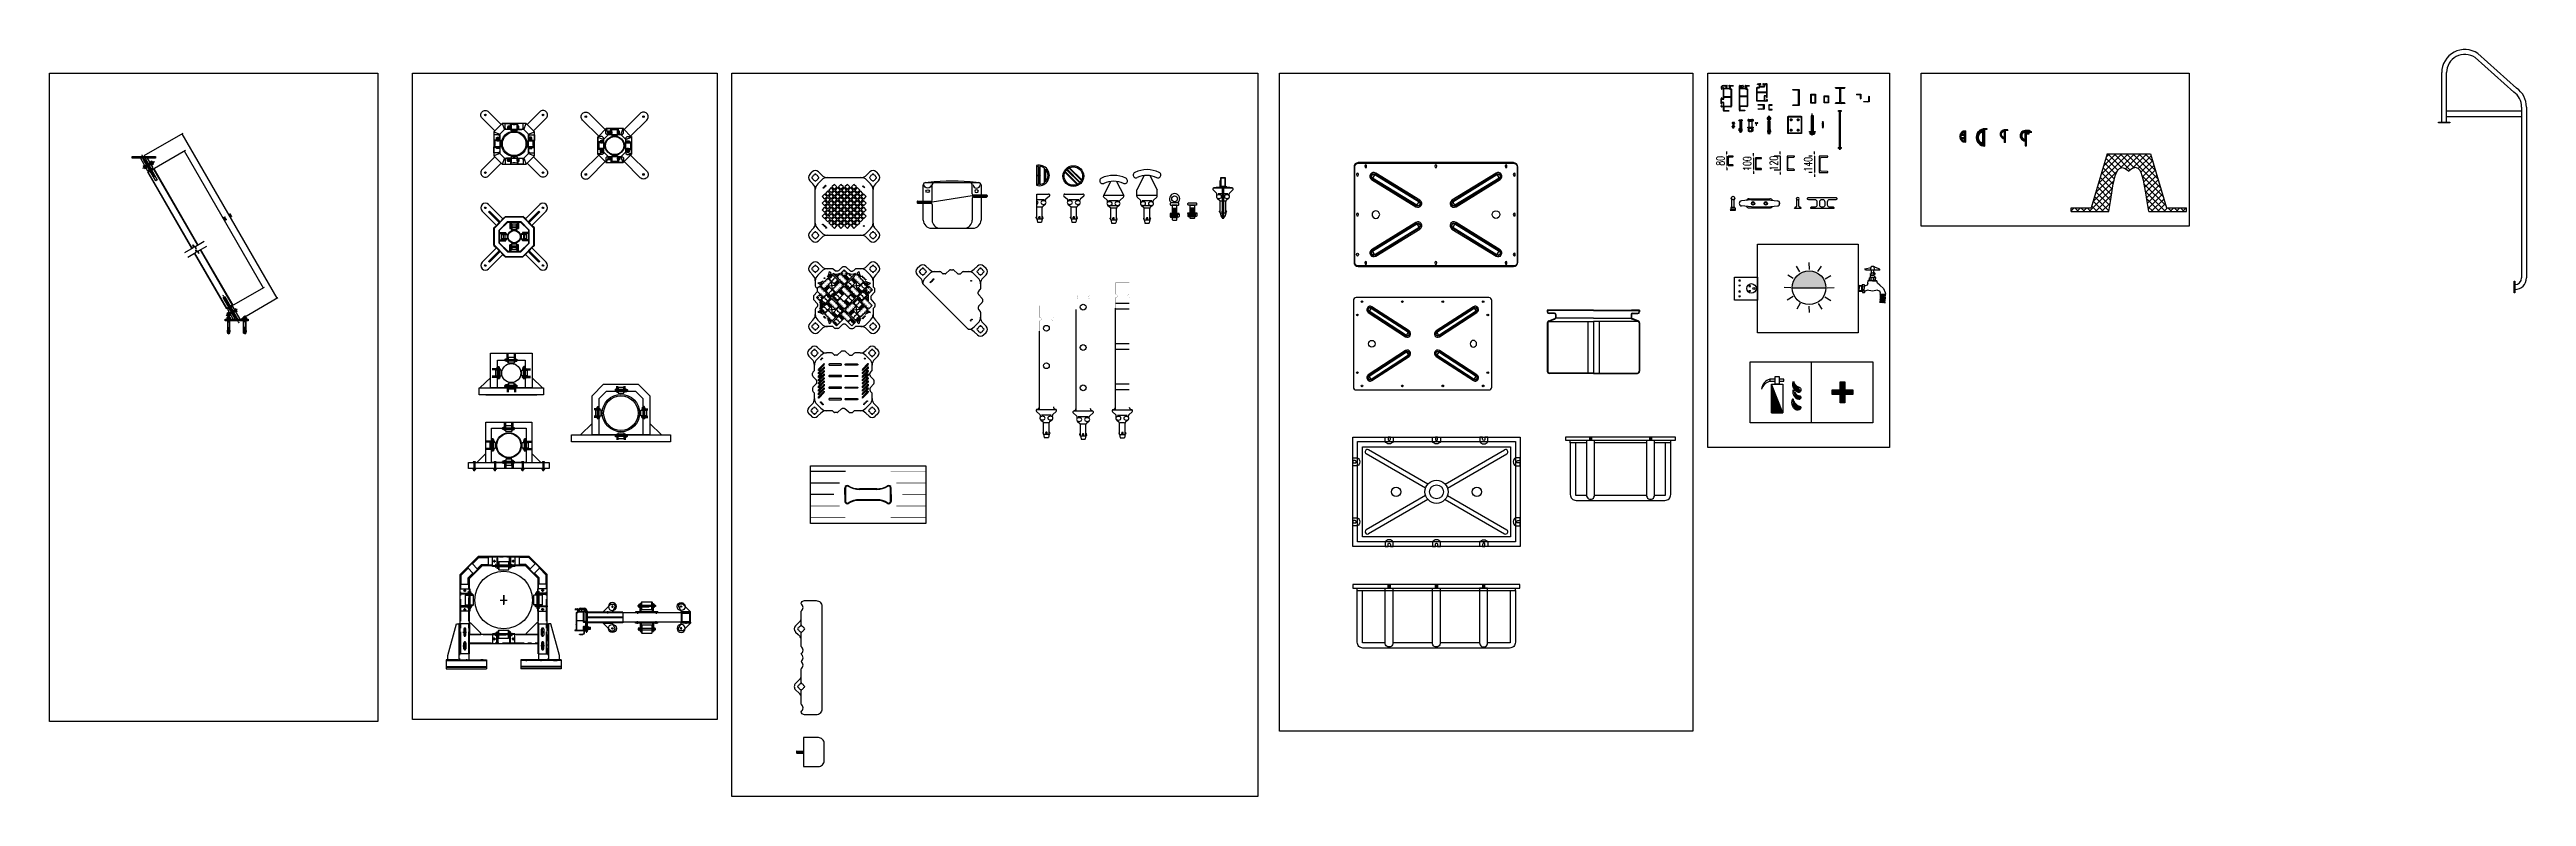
# Model space of a CAD drawing. Header units: millimetres. Extents: x -1461755 to -1310892, y 1449272 to 1531173.
# Drawn here: x -1332361 to -1310892, y 1504764 to 1511238 of the extents above; entities that cross this region are included whole.
import ezdxf

# ---------------------------------------------------------------- set-up
doc = ezdxf.new("R2010")
doc.units = ezdxf.units.MM
doc.header["$LTSCALE"] = 10
for name, pattern in [('__BORDER__', [21, 6, -3, 6, -3, 0, -3]), ('CENTER2', [28.575, 19.05, -3.175, 3.175, -3.175]), ('DASHED', [0.75, 0.5, -0.25]), ('DASHED2', [9.525, 6.35, -3.175]), ('DOTE', [2.42, 2, -0.2, 0.02, -0.2])]:
    doc.linetypes.add(name, pattern=pattern)
doc.layers.get('0').update_dxf_attribs({"linetype": 'CONTINUOUS'})
doc.layers.get('DEFPOINTS').update_dxf_attribs({"linetype": 'CONTINUOUS'})
for name, color, linetype in [('2维浮筒', 253, 'CONTINUOUS'), ('DIM_SYMB', 3, 'CONTINUOUS'), ('DOTE', 1, 'CONTINUOUS'), ('PUB_DIM', 3, 'CONTINUOUS'), ('STEEL', 5, 'CONTINUOUS'), ('W-STEEL_FRAME钢架', 3, 'CONTINUOUS'), ('Z', 12, 'CONTINUOUS'), ('中实线', 1, 'CONTINUOUS'), ('尺寸', 6, 'CONTINUOUS'), ('布局', 7, 'CONTINUOUS'), ('护桩器', 154, 'CONTINUOUS'), ('木龙骨', 25, 'CONTINUOUS'), ('粗实线', 3, 'CONTINUOUS'), ('系船栓', 132, 'CONTINUOUS'), ('细实线', 7, 'CONTINUOUS'), ('结构', 1, 'CONTINUOUS'), ('螺栓', 146, 'CONTINUOUS'), ('钢架', 90, 'CONTINUOUS'), ('铝合金', 7, 'CONTINUOUS')]:
    doc.layers.add(name, color=color, linetype=linetype)
doc.styles.add('_TCH_DIM_T3', font='SIMPLEX.shx', dxfattribs={"width": 0.494118, "bigfont": 'GBCBIG.shx'})
doc.styles.add('STANDARD_T3', font='simplex.shx', dxfattribs={"width": 0.7, "bigfont": 'gbcbig.shx'})
doc.dimstyles.new('_TCH_ARCH__5', dxfattribs={"dimtxt": 14.875, "dimasz": 5, "dimexe": 12.5, "dimexo": 15, "dimgap": 5, "dimtad": 1, "dimdec": 0, "dimzin": 0, "dimdsep": 46, "dimtxsty": '_TCH_DIM_T3', "dimblk": 'ARCHTICK', "dimcen": 0.09, "dimclrt": 7, "dimazin": 0, "dimtfac": 1, "dimtdec": 0, "dimtix": 1, "dimtmove": 2, "dimatfit": 3, "dimldrblk": 'ARCHTICK', "dimfxl": 1, "dimtolj": 1, "dimtzin": 0, "dimarcsym": 0})
doc.dimstyles.new('W&&20', dxfattribs={"dimtxt": 70, "dimasz": 20, "dimexe": 50, "dimexo": 60, "dimgap": 20, "dimtad": 1, "dimdec": 0, "dimzin": 0, "dimdsep": 46, "dimtxsty": 'STANDARD_T3', "dimcen": 0.09, "dimclrd": 1, "dimclre": 1, "dimclrt": 7, "dimazin": 2, "dimtfac": 1, "dimtdec": 0, "dimtix": 1, "dimtmove": 2, "dimatfit": 3, "dimfxl": 100, "dimtolj": 1, "dimtzin": 0, "dimarcsym": 0})
pattern_1 = [(45, (309571.466, 180067.837), (-5.000000133, 5.000000133), []), (135, (309582.5976, 180067.837), (-5.000000133, -5.000000133), [1.6, -5.471068])]

msp = doc.modelspace()

# ---------------------------------------------------------------- blocks, each defined once
blk = doc.blocks.new('*U435')
for points in [[(11, 25), (42, 57), (57, 42)], [(-25, -11), (-57, -42), (-42, -57)]]:
    blk.add_lwpolyline(points)
for centre, start, end in [((64, -46), 94.8488, 127.2262), ((46, -64), 142.7738, 175.1512)]:
    blk.add_arc(centre, 88.3, start, end)
blk = doc.blocks.new('*U436')
at = {"color": 0, "linetype": 'ByBlock'}
for p, rotation in [((-170, 170, 0), 180), ((170, 170, 0), 90.00000000000001), ((-170, -170, 0), 270)]:
    blk.add_blockref('*U435', p, dxfattribs=dict(at, rotation=rotation))
blk.add_blockref('*U435', (170, -170, 0), dxfattribs=at)
blk = doc.blocks.new('*U429')
at = {"const_width": 2}
blk.add_lwpolyline([(-7.5, 0), (7.5, 0)], dxfattribs=at)
blk = doc.blocks.new('*U430')
at = {"const_width": 2}
blk.add_lwpolyline([(-7.5, 0), (7.5, 0)], dxfattribs=at)
blk = doc.blocks.new('*U431')
at = {"color": 0, "linetype": 'ByBlock'}
for p in [(0, 5), (0, 0), (22, 5), (22, 0), (44, 5), (44, 0), (66, 5), (66, 0)]:
    blk.add_blockref('*U430', p, dxfattribs=at)
blk = doc.blocks.new('1')
blk.add_lwpolyline([(0, 0), (90, 0), (90, -45), (0, -45)], close=True)
for centre in [(17, -11), (27, -11), (55, -11), (87, -11), (97, -11), (17, -34), (27, -34), (55, -34), (87, -34), (97, -34)]:
    blk.add_arc(centre, 15.2, 132.075, 227.925)
blk = doc.blocks.new('*U433')
at = {"color": 0, "linetype": 'ByBlock'}
for p in [(0, 5), (0, 0), (22, 5), (22, 0), (44, 5), (44, 0), (66, 5), (66, 0)]:
    blk.add_blockref('*U429', p, dxfattribs=at)
blk = doc.blocks.new('*U434')
blk.add_lwpolyline([(0, 0), (90, 0), (90, -45), (0, -45)], close=True)
blk.add_blockref('*U433', (12, -11))
at = {"xscale": -1, "rotation": 180}
blk.add_blockref('*U431', (12, -34), dxfattribs=at)
blk = doc.blocks.new('*U464')
blk.add_circle((0, 0), 1.5)
blk = doc.blocks.new('*U465')
at = {"color": 0, "linetype": 'ByBlock'}
for p in [(0, 0), (7.5, 0), (15, 0), (22.5, 0), (30, 0), (37.5, 0), (45, 0), (52.5, 0), (60, 0), (67.5, 0)]:
    blk.add_blockref('*U464', p, dxfattribs=at)
blk = doc.blocks.new('*U437')
blk.add_circle((0, 0), 1.5)
blk = doc.blocks.new('*U438')
at = {"color": 0, "linetype": 'ByBlock'}
for p in [(0, 0), (7.5, 0), (15, 0), (22.5, 0), (30, 0), (37.5, 0), (45, 0), (52.5, 0), (60, 0), (67.5, 0)]:
    blk.add_blockref('*U437', p, dxfattribs=at)
blk = doc.blocks.new('*U439')
blk.add_circle((0, 0), 1.5)
blk = doc.blocks.new('*U440')
at = {"color": 0, "linetype": 'ByBlock'}
for p in [(0, 0), (7.5, 0), (15, 0), (22.5, 0), (30, 0), (37.5, 0), (45, 0), (52.5, 0), (60, 0), (67.5, 0)]:
    blk.add_blockref('*U439', p, dxfattribs=at)
blk = doc.blocks.new('*U441')
blk.add_circle((0, 0), 1.5)
blk = doc.blocks.new('*U442')
at = {"color": 0, "linetype": 'ByBlock'}
for p in [(0, 0), (7.5, 0), (15, 0), (22.5, 0), (30, 0), (37.5, 0), (45, 0), (52.5, 0), (60, 0), (67.5, 0)]:
    blk.add_blockref('*U441', p, dxfattribs=at)
blk = doc.blocks.new('*U443')
blk.add_circle((0, 0), 1.5)
blk = doc.blocks.new('*U444')
at = {"color": 0, "linetype": 'ByBlock'}
for p in [(0, 0), (7.5, 0), (15, 0), (22.5, 0), (30, 0), (37.5, 0), (45, 0), (52.5, 0), (60, 0), (67.5, 0)]:
    blk.add_blockref('*U443', p, dxfattribs=at)
blk = doc.blocks.new('*U445')
blk.add_circle((0, 0), 1.5)
blk = doc.blocks.new('*U446')
at = {"color": 0, "linetype": 'ByBlock'}
for p in [(0, 0), (7.5, 0), (15, 0), (22.5, 0), (30, 0), (37.5, 0), (45, 0), (52.5, 0), (60, 0), (67.5, 0)]:
    blk.add_blockref('*U445', p, dxfattribs=at)
blk = doc.blocks.new('*U447')
blk.add_circle((0, 0), 1.5)
blk = doc.blocks.new('*U448')
at = {"color": 0, "linetype": 'ByBlock'}
for p in [(0, 0), (7.5, 0), (15, 0), (22.5, 0), (30, 0), (37.5, 0), (45, 0), (52.5, 0), (60, 0), (67.5, 0)]:
    blk.add_blockref('*U447', p, dxfattribs=at)
blk = doc.blocks.new('*U449')
blk.add_circle((0, 0), 1.5)
blk = doc.blocks.new('*U450')
at = {"color": 0, "linetype": 'ByBlock'}
for p in [(0, 0), (7.5, 0), (15, 0), (22.5, 0), (30, 0), (37.5, 0), (45, 0), (52.5, 0), (60, 0), (67.5, 0)]:
    blk.add_blockref('*U449', p, dxfattribs=at)
blk = doc.blocks.new('*U451')
blk.add_circle((0, 0), 1.5)
blk = doc.blocks.new('*U452')
at = {"color": 0, "linetype": 'ByBlock'}
for p in [(0, 0), (7.5, 0), (15, 0), (22.5, 0), (30, 0), (37.5, 0), (45, 0), (52.5, 0), (60, 0), (67.5, 0)]:
    blk.add_blockref('*U451', p, dxfattribs=at)
blk = doc.blocks.new('*U453')
blk.add_circle((0, 0), 1.5)
blk = doc.blocks.new('*U454')
at = {"color": 0, "linetype": 'ByBlock'}
for p in [(0, 0), (7.5, 0), (15, 0), (22.5, 0), (30, 0), (37.5, 0), (45, 0), (52.5, 0), (60, 0), (67.5, 0)]:
    blk.add_blockref('*U453', p, dxfattribs=at)
blk = doc.blocks.new('*U455')
blk.add_circle((0, 0), 1.5)
blk = doc.blocks.new('*U456')
at = {"color": 0, "linetype": 'ByBlock'}
for p in [(0, 0), (7.5, 0), (15, 0), (22.5, 0), (30, 0), (37.5, 0), (45, 0), (52.5, 0), (60, 0), (67.5, 0)]:
    blk.add_blockref('*U455', p, dxfattribs=at)
blk = doc.blocks.new('*U457')
blk.add_circle((0, 0), 1.5)
blk = doc.blocks.new('*U458')
at = {"color": 0, "linetype": 'ByBlock'}
for p in [(0, 0), (7.5, 0), (15, 0), (22.5, 0), (30, 0), (37.5, 0), (45, 0), (52.5, 0), (60, 0), (67.5, 0)]:
    blk.add_blockref('*U457', p, dxfattribs=at)
blk = doc.blocks.new('*U459')
blk.add_circle((0, 0), 1.5)
blk = doc.blocks.new('*U460')
at = {"color": 0, "linetype": 'ByBlock'}
for p in [(0, 0), (7.5, 0), (15, 0), (22.5, 0), (30, 0), (37.5, 0), (45, 0), (52.5, 0), (60, 0), (67.5, 0)]:
    blk.add_blockref('*U459', p, dxfattribs=at)
blk = doc.blocks.new('*U461')
blk.add_circle((0, 0), 1.5)
blk = doc.blocks.new('*U462')
at = {"color": 0, "linetype": 'ByBlock'}
for p in [(0, 0), (7.5, 0), (15, 0), (22.5, 0), (30, 0), (37.5, 0), (45, 0), (52.5, 0), (60, 0), (67.5, 0)]:
    blk.add_blockref('*U461', p, dxfattribs=at)
blk = doc.blocks.new('*U463')
blk.add_circle((0, 0), 1.5)
blk = doc.blocks.new('*U466')
at = {"color": 0, "linetype": 'ByBlock'}
for p in [(0, 0), (7.5, 0), (15, 0), (22.5, 0), (30, 0), (37.5, 0), (45, 0), (52.5, 0), (60, 0), (67.5, 0)]:
    blk.add_blockref('*U463', p, dxfattribs=at)
blk = doc.blocks.new('*U467')
blk.add_circle((0, 0), 1.5)
blk = doc.blocks.new('*U468')
at = {"color": 0, "linetype": 'ByBlock'}
for p in [(0, 0), (7.5, 0), (15, 0), (22.5, 0), (30, 0), (37.5, 0), (45, 0), (52.5, 0), (60, 0), (67.5, 0)]:
    blk.add_blockref('*U467', p, dxfattribs=at)
blk = doc.blocks.new('*U469')
blk.add_circle((0, 0), 1.5)
blk = doc.blocks.new('*U470')
at = {"color": 0, "linetype": 'ByBlock'}
for p in [(0, 0), (7.5, 0), (15, 0), (22.5, 0), (30, 0), (37.5, 0), (45, 0), (52.5, 0), (60, 0), (67.5, 0)]:
    blk.add_blockref('*U469', p, dxfattribs=at)
blk = doc.blocks.new('*U471')
blk.add_circle((0, 0), 1.5)
blk = doc.blocks.new('*U472')
at = {"color": 0, "linetype": 'ByBlock'}
for p in [(0, 0), (7.5, 0), (15, 0), (22.5, 0), (30, 0), (37.5, 0), (45, 0), (52.5, 0), (60, 0), (67.5, 0)]:
    blk.add_blockref('*U471', p, dxfattribs=at)
blk = doc.blocks.new('摩托艇浮筒')
for p, q in [((-696, -50), (-1000, -50)), ((-746, -150), (-1000, -150)), ((-700, -250), (-700, -191)), ((-695, -191), (-695, -309)), ((-425, -200), (-575, -200)), ((-425, -205), (-575, -205)), ((-305, -309), (-305, -191)), ((-300, -250), (-300, -191)), ((-796, -250), (-1000, -250)), ((-700, -250), (-700, -309)), ((-425, -295), (-575, -295)), ((-425, -300), (-575, -300)), ((-300, -250), (-300, -309))]:
    blk.add_line(p, q)
blk.add_lwpolyline([(-1000, 0), (0, 0), (0, -500), (-1000, -500)], close=True)
at = {"const_width": 5}
for points in [[(-1000, -50), (-696, -50)], [(-1000, -150), (-746, -150)], [(0, -50), (-304, -50)], [(0, -150), (-254, -150)], [(-1000, -250), (-796, -250)], [(-1000, -350), (-746, -350)], [(0, -350), (-254, -350)], [(0, -250), (-204, -250)], [(-1000, -450), (-696, -450)], [(0, -450), (-304, -450)]]:
    blk.add_lwpolyline(points, dxfattribs=at)
for centre, radius, start, end in [((-680, -191), 20, 58.4913, 180), ((-680, -191), 15, 58.4913, 180), ((-576, -20), 185, 238.4913, 270.1865), ((-576, -20), 180, 238.4913, 270.1865), ((-424, -20), 180, 269.8135, 301.5087), ((-424, -20), 185, 269.8135, 301.5087), ((-320, -191), 20, 0, 121.5087), ((-320, -191), 15, 0, 121.5087), ((-680, -309), 20, 180, 301.5087), ((-680, -309), 15, 180, 301.5087), ((-576, -480), 185, 89.8135, 121.5087), ((-576, -480), 180, 89.8135, 121.5087), ((-424, -480), 185, 58.4913, 90.1865), ((-424, -480), 180, 58.4913, 90.1865), ((-320, -309), 20, 238.4913, 0), ((-320, -309), 15, 238.4913, 0)]:
    blk.add_arc(centre, radius, start, end)
blk = doc.blocks.new('SW_CENTERMARKSYMBOL_0')
at = {"color": 0, "linetype": 'Continuous'}
for p, q in [((-0.5, 0), (-0.875, 0)), ((0, 0), (-0.25, 0)), ((0, 0.5), (0, 0.875)), ((0, 0), (0, 0.25)), ((0, 0), (0, -0.25)), ((0, 0), (0.25, 0)), ((0.5, 0), (0.875, 0)), ((0, -0.5), (0, -0.875))]:
    blk.add_line(p, q, dxfattribs=at)
blk = doc.blocks.new('SW_CENTERMARKSYMBOL_1')
at = {"color": 0, "linetype": 'Continuous'}
for p, q in [((-0.5, 0), (-0.875, 0)), ((0, 0), (-0.25, 0)), ((0, 0.5), (0, 0.875)), ((0, 0), (0, 0.25)), ((0, 0), (0, -0.25)), ((0, 0), (0.25, 0)), ((0.5, 0), (0.875, 0)), ((0, -0.5), (0, -0.875))]:
    blk.add_line(p, q, dxfattribs=at)
blk = doc.blocks.new('SW_CENTERMARKSYMBOL_2')
at = {"color": 0, "linetype": 'Continuous'}
for p, q in [((-0.5, 0), (-0.875, 0)), ((0, 0), (-0.25, 0)), ((0, 0.5), (0, 0.875)), ((0, 0), (0, 0.25)), ((0, 0), (0, -0.25)), ((0, 0), (0.25, 0)), ((0.5, 0), (0.875, 0)), ((0, -0.5), (0, -0.875))]:
    blk.add_line(p, q, dxfattribs=at)
blk = doc.blocks.new('SW_CENTERMARKSYMBOL_3')
at = {"color": 0, "linetype": 'Continuous'}
for p, q in [((-0.5, 0), (-0.875, 0)), ((0, 0), (-0.25, 0)), ((0, 0.5), (0, 0.875)), ((0, 0), (0, 0.25)), ((0, 0), (0, -0.25)), ((0, 0), (0.25, 0)), ((0.5, 0), (0.875, 0)), ((0, -0.5), (0, -0.875))]:
    blk.add_line(p, q, dxfattribs=at)
blk = doc.blocks.new('SW_CENTERMARKSYMBOL_4')
at = {"color": 0, "linetype": 'Continuous'}
for p, q in [((-0.5, 0), (-0.875, 0)), ((0, 0), (-0.25, 0)), ((0, 0.5), (0, 0.875)), ((0, 0), (0, 0.25)), ((0, 0), (0, -0.25)), ((0, 0), (0.25, 0)), ((0.5, 0), (0.875, 0)), ((0, -0.5), (0, -0.875))]:
    blk.add_line(p, q, dxfattribs=at)
blk = doc.blocks.new('SW_CENTERMARKSYMBOL_5')
at = {"color": 0, "linetype": 'Continuous'}
for p, q in [((-0.5, 0), (-0.875, 0)), ((0, 0), (-0.25, 0)), ((0, 0.5), (0, 0.875)), ((0, 0), (0, 0.25)), ((0, 0), (0, -0.25)), ((0, 0), (0.25, 0)), ((0.5, 0), (0.875, 0)), ((0, -0.5), (0, -0.875))]:
    blk.add_line(p, q, dxfattribs=at)
blk = doc.blocks.new('SW_CENTERMARKSYMBOL_6')
at = {"color": 0, "linetype": 'Continuous'}
for p, q in [((-0.5, 0), (-0.875, 0)), ((0, 0), (-0.25, 0)), ((0, 0.5), (0, 0.875)), ((0, 0), (0, 0.25)), ((0, 0), (0, -0.25)), ((0, 0), (0.25, 0)), ((0.5, 0), (0.875, 0)), ((0, -0.5), (0, -0.875))]:
    blk.add_line(p, q, dxfattribs=at)
blk = doc.blocks.new('SW_CENTERMARKSYMBOL_7')
at = {"color": 0, "linetype": 'Continuous'}
for p, q in [((-0.5, 0), (-0.875, 0)), ((0, 0), (-0.25, 0)), ((0, 0.5), (0, 0.875)), ((0, 0), (0, 0.25)), ((0, 0), (0, -0.25)), ((0, 0), (0.25, 0)), ((0.5, 0), (0.875, 0)), ((0, -0.5), (0, -0.875))]:
    blk.add_line(p, q, dxfattribs=at)
blk = doc.blocks.new('50WHEEL')
for p, q in [((-25, -19), (-25, 19)), ((25, 6.25), (-25, 6.25)), ((20, 24), (-20, 24)), ((-20, 24), (-20, -24)), ((-20, 0), (-20, 24)), ((20, -24), (20, 24)), ((20, 24), (20, 0)), ((25, 19), (25, -19)), ((-25, -6.25), (25, -6.25)), ((-20, -24), (20, -24))]:
    blk.add_line(p, q)
for centre, start, end in [((-20, 19), 90, 180), ((20, 19), 0, 90), ((-20, -19), 180, 270), ((20, -19), 270, 0)]:
    blk.add_arc(centre, 5, start, end)
blk = doc.blocks.new('LUN')
at = {"color": 2}
for p, q in [((-9.5, -35), (-6.5, -33)), ((-9.5, -37), (-6.5, -35))]:
    blk.add_line(p, q, dxfattribs=at)
at = {"color": 1}
for p, q in [((2.5, -60), (2.5, -10)), ((52.5, -10), (2.5, -10)), ((52.5, -60), (2.5, -60)), ((52.5, -60), (52.5, -10))]:
    blk.add_line(p, q, dxfattribs=at)
for points in [[(-50, 0), (0, 0), (0, -50), (-40, -50), (-50, -40)], [(-5, 0), (0, 0), (0, -50), (-5, -50)], [(60, 0), (55, 0), (55, -50), (60, -50)], [(105, 0), (55, 0), (55, -50), (95, -50), (105, -40)]]:
    blk.add_lwpolyline(points, close=True, dxfattribs=at)
at = {"color": 2}
for points in [[(-27.5, -42), (-27.5, -28), (-29, -28), (-30, -29), (-30, -41), (-29, -42)], [(-18.5, -46.5), (-18.5, -23.5), (-19.5, -22.5), (-26.5, -22.5), (-27.5, -23.5), (-27.5, -46.5), (-26.5, -47.5), (-19.5, -47.5)], [(-18.5, -41), (-18.5, -29), (-27.5, -29), (-27.5, -41)], [(-9.5, -46.5), (-9.5, -23.5), (-10.5, -22.5), (-17.5, -22.5), (-18.5, -23.5), (-18.5, -46.5), (-17.5, -47.5), (-10.5, -47.5)], [(-9.5, -41), (-9.5, -29), (-18.5, -29), (-18.5, -41)], [(-6.5, -45), (-6.5, -25), (-9.5, -25), (-9.5, -45)], [(-5, -48.5), (-5, -21.5), (-6.5, -21.5), (-6.5, -48.5)], [(2.5, -28), (2.5, -42), (0, -42), (0, -28)], [(52.5, -28), (52.5, -42), (55, -42), (55, -28)], [(69, -46.5), (69, -23.5), (68, -22.5), (60, -22.5), (60, -47.5), (68, -47.5)], [(69, -41), (69, -29), (60, -29), (60, -41)]]:
    blk.add_lwpolyline(points, close=True, dxfattribs=at)
blk = doc.blocks.new('滚轮支架_-T')
at = {"color": 8, "linetype": 'DASHED'}
blk.add_line((-97, -80), (96, -80), dxfattribs=at)
at = {"color": 3, "linetype": 'CENTER2', "ltscale": 0.5}
for p, q in [((-94, -40), (-70, -40)), ((-82, -28), (-82, -52)), ((-45, -80), (-64, -80)), ((45, -80), (64, -80)), ((94, -40), (70, -40)), ((82, -28), (82, -52))]:
    blk.add_line(p, q, dxfattribs=at)
at = {"linetype": 'DASHED2'}
for p, q in [((-50, -73), (-59, -73)), ((-50, -87), (-59, -87)), ((50, -73), (59, -73)), ((50, -87), (59, -87))]:
    blk.add_line(p, q, dxfattribs=at)
for points in [[(96, 0), (96, -85), (-97, -85), (-97, 0)], [(-59, -102), (-50, -102), (-50, 0), (-59, 0)], [(59, -102), (50, -102), (50, 0), (59, 0)]]:
    blk.add_lwpolyline(points, close=True)
for centre in [(-82, -40), (82, -40)]:
    blk.add_circle(centre, 7)
blk = doc.blocks.new('*U561')
blk.add_lwpolyline([(-12, 0), (-12, 2.5), (12, 2.5), (12, 0)], close=True)
blk = doc.blocks.new('*U562')
at = {"color": 8, "linetype": 'Continuous'}
for p, q in [((-1, 2), (-2, 1)), ((0, 1), (0, -1)), ((-1, -2), (-2, -1))]:
    blk.add_line(p, q, dxfattribs=at)
at = {"color": 7, "linetype": 'Continuous'}
for p, q in [((16, 1), (0, 1)), ((0, 0), (19, 0)), ((16, 1), (16, 0)), ((19, -1), (19, 0)), ((0, -1), (19, -1))]:
    blk.add_line(p, q, dxfattribs=at)
for centre, radius, start, end in [((-3, 0), 2.9, 41.3178, 318.6822), ((-3, 0), 1.45, 41.3178, 318.6822), ((0, 3), 2.82, 221.3178, 270), ((0, -3), 2.82, 90, 138.6822), ((0, 3), 1.37, 221.3178, 270), ((0, -3), 1.37, 90, 138.6822)]:
    blk.add_arc(centre, radius, start, end, dxfattribs=at)
blk = doc.blocks.new('滚轮_N7090A')
at = {"color": 3, "linetype": 'CENTER2'}
blk.add_line((-50, 0), (50, 0), dxfattribs=at)
at = {"linetype": 'DASHED2'}
for p, q in [((-45, 6), (45, 6)), ((-45, -6), (45, -6))]:
    blk.add_line(p, q, dxfattribs=at)
for p, q in [((-42, 35), (-42, -35)), ((42, 35), (42, -35))]:
    blk.add_line(p, q)
blk.add_lwpolyline([(-42, -35), (42, -35), (45, -32), (45, 32), (42, 35), (-42, 35), (-45, 32), (-45, -32)], close=True)
blk = doc.blocks.new('无头销轴_B型_D12X150')
at = {"color": 0}
for p, q in [((-72, 6), (-72, -6)), ((72, 6), (72, -6))]:
    blk.add_line(p, q, dxfattribs=at)
blk.add_lwpolyline([(-75, 4), (-75, -4), (-72, -6), (72, -6), (75, -4), (75, 4), (72, 6), (-72, 6)], close=True, dxfattribs=at)
for centre in [(-70, 0), (70, 0)]:
    blk.add_circle(centre, 1.6, dxfattribs=at)
blk = doc.blocks.new('A$C1EDE4923')
at = {"xscale": -1}
for name, p, rotation in [('滚轮支架_-T', (-190, 40), 180), ('无头销轴_B型_D12X150', (-190, 120), 180), ('*U562', (-260, 114), 270), ('*U561', (-249, 120), 90), ('滚轮_N7090A', (-190, 120), 180), ('*U561', (-237, 120), 90)]:
    blk.add_blockref(name, p, dxfattribs=dict(at, rotation=rotation))
for name, p, rotation in [('*U561', (-143, 120), 270), ('*U561', (-132, 120), 270), ('*U562', (-121, 114), 90)]:
    blk.add_blockref(name, p, dxfattribs=dict(rotation=rotation))
blk = doc.blocks.new('0321')
for p, q in [((652261, -254662), (652261, -254971)), ((652261, -254662), (652269, -254662)), ((652269, -254662), (652269, -254971)), ((652261, -254971), (652269, -254971))]:
    blk.add_line(p, q)
blk = doc.blocks.new('5632_')
for p, q in [((865973, -129945), (865996, -129992)), ((865981, -129929), (865974, -129939)), ((866076, -129992), (866014, -129930))]:
    blk.add_line(p, q)
at = {"color": 0}
for p, q in [((866007, -129927), (865984, -129927)), ((866076, -129992), (865996, -129992)), ((865996, -129992), (865996, -130002)), ((865996, -130002), (866076, -130002)), ((866076, -130002), (866076, -129992))]:
    blk.add_line(p, q, dxfattribs=at)
for radius in [35, 6]:
    blk.add_circle((865996, -129947), radius)
for centre, radius, start, end in [((865977, -129943), 5, 133.9435, 206), ((865984, -129932), 5, 90, 133.9435), ((866007, -129937), 10, 45, 90)]:
    blk.add_arc(centre, radius, start, end)
blk = doc.blocks.new('A$C49B369EF')
at = {"color": 3}
for p, q in [((17, 36), (2, 36)), ((19, 34), (19, 12)), ((22, 34), (22, 12)), ((57, 3), (31, 3)), ((58, 2), (58, 1)), ((47, 0), (31, 0)), ((57, 0), (49, 0))]:
    blk.add_line(p, q, dxfattribs=at)
at = {"color": 8}
for p, q in [((4, 203), (21, 203)), ((23, 124), (23, 191))]:
    blk.add_line(p, q, dxfattribs=at)
at = {"color": 3}
for centre, radius, start, end in [((2, 38), 2, 180, 270), ((17, 34), 2, 0, 90), ((31, 12), 12, 180, 270), ((31, 12), 9, 180, 270), ((57, 2), 1, 0, 90), ((57, 1), 1, 270, 0)]:
    blk.add_arc(centre, radius, start, end, dxfattribs=at)
at = {"color": 8, "ltscale": 0.5}
blk.add_arc((21, 201), 2, 0, 90, dxfattribs=at)
at = {"color": 3, "ltscale": 0.5}
blk.add_arc((24, 34), 2, 90, 180, dxfattribs=at)
at = {"layer": '中实线', "color": 8, "linetype": 'ByBlock', "ltscale": 0.5}
for p, q in [((36, 218), (20, 218)), ((20, 218), (20, 218)), ((39, 199), (39, 215)), ((4, 203), (4, 203)), ((4, 76), (4, 101)), ((7, 104), (20, 104)), ((20, 73), (7, 73)), ((23, 199), (23, 201)), ((23, 107), (23, 117)), ((23, 42), (23, 70)), ((25, 197), (37, 197)), ((81, 122), (25, 122)), ((25, 119), (81, 119)), ((26, 194), (71, 194)), ((81, 39), (26, 39)), ((76, 190), (81, 190)), ((84, 187), (84, 125)), ((84, 116), (84, 42))]:
    blk.add_line(p, q, dxfattribs=at)
for centre, radius, start, end in [((20, 202), 15.9, 89.8166, 176.4472), ((36, 215), 3, 0, 90), ((7, 101), 3, 90, 180), ((7, 76), 3, 180, 270), ((20, 107), 3, 270, 0), ((20, 70), 3, 0, 90), ((25, 199), 2, 180, 269.9404), ((26, 191), 3, 90, 180), ((25, 124), 2, 180, 270), ((25, 117), 2, 90, 180), ((26, 42), 3, 180, 270), ((37, 199), 2, 269.9404, 0), ((71, 192), 2, 11.537, 90), ((76, 193), 3, 191.537, 270), ((81, 187), 3, 0, 90), ((81, 125), 3, 270, 0), ((81, 116), 3, 0, 90), ((81, 42), 3, 270, 0)]:
    blk.add_arc(centre, radius, start, end, dxfattribs=at)
at = {"layer": '粗实线', "linetype": 'ByBlock', "ltscale": 0.5}
for p, q in [((20, 222), (25, 222)), ((25, 222), (22, 222)), ((40, 222), (45, 222)), ((44, 215), (50, 215)), ((51, 219), (51, 215)), ((65, 215), (65, 219)), ((72, 215), (65, 215)), ((70, 222), (75, 222)), ((76, 218), (76, 194)), ((100, 219), (77, 219)), ((90, 222), (93, 222)), ((100, 219), (100, 219)), ((0, 200), (0, 202)), ((0, 90), (0, 109)), ((0, 89), (0, 90)), ((0, 74), (0, 89)), ((0, 89), (0, 89)), ((0, 64), (0, 74)), ((0, 38), (0, 42)), ((4, 61), (3, 61)), ((3, 47), (4, 47)), ((4, 68), (4, 62)), ((4, 47), (4, 40)), ((18, 69), (5, 69)), ((9, 199), (8, 192)), ((8, 117), (9, 110)), ((17, 200), (10, 200)), ((10, 109), (17, 109)), ((19, 155), (19, 198)), ((19, 155), (19, 155)), ((19, 111), (19, 154)), ((19, 154), (19, 154)), ((19, 55), (19, 68)), ((19, 55), (19, 55)), ((19, 40), (19, 54)), ((19, 54), (19, 54)), ((99, 36), (24, 36)), ((42, 214), (42, 198)), ((44, 197), (57, 197)), ((57, 197), (57, 197)), ((58, 197), (72, 197)), ((58, 197), (58, 197)), ((73, 198), (73, 214)), ((77, 193), (86, 193)), ((87, 192), (87, 155)), ((87, 155), (87, 155)), ((87, 154), (87, 154)), ((87, 154), (87, 154)), ((87, 154), (87, 90)), ((87, 90), (87, 89)), ((87, 89), (87, 89)), ((87, 89), (87, 39)), ((88, 39), (99, 39)), ((100, 38), (100, 37))]:
    blk.add_line(p, q, dxfattribs=at)
at = {"layer": '粗实线', "color": 3, "linetype": 'ByBlock', "ltscale": 0.5}
for p, q in [((5, 39), (18, 39)), ((48, 0), (48, 0)), ((48, 0), (48, 0))]:
    blk.add_line(p, q, dxfattribs=at)
at = {"layer": '粗实线', "linetype": 'ByBlock', "ltscale": 0.5}
for centre, radius, start, end in [((20, 202), 20, 90, 180), ((44, 214), 1, 90, 180), ((45, 215), 6.6, 38.3047, 92.8074), ((50, 215), 0.2, 270, 0.2741), ((70, 215), 6.6, 87.1926, 141.6953), ((65, 215), 0.2, 180, 270), ((72, 214), 1, 0, 90), ((77, 218), 1, 90, 180), ((92, 208), 13.8, 54.8394, 92.3815), ((100, 219), 0.2, 270, 0), ((10, 200), 9.84, 179.7094, 251.9861), ((10, 109), 10.1, 110.0422, 179.7055), ((0, 90), 0.2, 180, 225), ((0, 89), 0.2, 135, 180), ((0, 89), 0.2, 315, 45), ((3, 64), 2.5, 180, 270), ((7, 42), 6.6, 128.3047, 182.8074), ((5, 68), 1, 90, 180), ((4, 62), 0.2, 270, 0), ((4, 47), 0.2, 0, 90), ((5, 40), 1, 180, 270), ((7, 192), 1, 270, 349.7), ((7, 117), 1.03, 10.8147, 98.718), ((10, 199), 1, 90, 169.7), ((10, 110), 1, 190.3, 270), ((17, 198), 2, 360, 90), ((17, 111), 2, 270, 0), ((18, 68), 1, 0, 90), ((18, 40), 1, 270, 0), ((19, 154), 0.2, 315, 45), ((19, 155), 0.2, 180, 225), ((19, 154), 0.2, 135, 180), ((19, 54), 0.2, 315, 45), ((19, 55), 0.2, 180, 225), ((19, 54), 0.2, 135, 180), ((44, 198), 1, 180, 270), ((57, 197), 0.2, 45, 90), ((58, 197), 0.2, 225, 315), ((58, 197), 0.2, 90, 135), ((72, 198), 1, 270, 0), ((77, 194), 1, 180, 270), ((86, 192), 1, 0, 90), ((87, 155), 0.2, 315, 0), ((87, 154), 0.2, 135, 225), ((87, 154), 0.2, 360, 45), ((87, 90), 0.2, 315, 0), ((87, 89), 0.2, 135, 225), ((87, 89), 0.2, 360, 45), ((87, 39), 0.5, 90, 0), ((99, 38), 1, 0, 90), ((99, 37), 1, 270, 0)]:
    blk.add_arc(centre, radius, start, end, dxfattribs=at)
at = {"layer": '粗实线', "color": 3, "linetype": 'ByBlock', "ltscale": 0.5}
for centre, start, end in [((47, 0), 270, 315), ((49, 0), 225, 270), ((48, 0), 45, 135)]:
    blk.add_arc(centre, 0.2, start, end, dxfattribs=at)
at = {"layer": '结构', "color": 3, "linetype": 'ByBlock', "ltscale": 0.5}
for p, q in [((25, 222), (25, 221)), ((25, 221), (26, 222)), ((26, 222), (27, 222)), ((27, 222), (27, 221)), ((27, 221), (28, 222)), ((28, 222), (29, 222)), ((29, 222), (29, 221)), ((29, 221), (30, 222)), ((30, 222), (31, 222)), ((31, 222), (31, 221)), ((31, 221), (32, 222)), ((32, 222), (33, 222)), ((33, 222), (33, 221)), ((33, 221), (34, 222)), ((34, 222), (35, 222)), ((35, 222), (35, 221)), ((35, 221), (36, 222)), ((36, 222), (37, 222)), ((37, 222), (37, 221)), ((37, 221), (38, 222)), ((38, 222), (39, 222)), ((39, 222), (39, 221)), ((39, 221), (40, 222)), ((40, 222), (42, 222)), ((75, 222), (73, 222)), ((76, 221), (75, 222)), ((77, 222), (76, 222)), ((76, 222), (76, 221)), ((78, 221), (77, 222)), ((79, 222), (78, 222)), ((78, 222), (78, 221)), ((80, 221), (79, 222)), ((81, 222), (80, 222)), ((80, 222), (80, 221)), ((82, 221), (81, 222)), ((83, 222), (82, 222)), ((82, 222), (82, 221)), ((84, 221), (83, 222)), ((85, 222), (84, 222)), ((84, 222), (84, 221)), ((86, 221), (85, 222)), ((87, 222), (86, 222)), ((86, 222), (86, 221)), ((88, 221), (87, 222)), ((89, 222), (88, 222)), ((88, 222), (88, 221)), ((90, 221), (89, 222)), ((90, 222), (90, 221))]:
    blk.add_line(p, q, dxfattribs=at)
for centre, start, end in [((25, 222), 45, 90), ((25, 222), 225, 315), ((26, 222), 90, 135), ((27, 222), 45, 90), ((27, 222), 225, 315), ((28, 222), 90, 135), ((29, 222), 45, 90), ((29, 222), 225, 315), ((30, 222), 90, 135), ((31, 222), 45, 90), ((31, 222), 225, 315), ((32, 222), 90, 135), ((33, 222), 45, 90), ((33, 222), 225, 315), ((34, 222), 90, 135), ((35, 222), 45, 90), ((35, 222), 225, 315), ((36, 222), 90, 135), ((37, 222), 45, 90), ((37, 222), 225, 315), ((38, 222), 90, 135), ((39, 222), 45, 90), ((39, 222), 225, 315), ((40, 222), 90, 135), ((75, 222), 45, 90), ((76, 222), 90, 135), ((76, 222), 225, 315), ((77, 222), 45, 90), ((78, 222), 90, 135), ((78, 222), 225, 315), ((79, 222), 45, 90), ((80, 222), 90, 135), ((80, 222), 225, 315), ((81, 222), 45, 90), ((82, 222), 90, 135), ((82, 222), 225, 315), ((83, 222), 45, 90), ((84, 222), 90, 135), ((84, 222), 225, 315), ((85, 222), 45, 90), ((86, 222), 90, 135), ((86, 222), 225, 315), ((87, 222), 45, 90), ((88, 222), 90, 135), ((88, 222), 225, 315), ((89, 222), 45, 90), ((90, 222), 90, 135), ((90, 222), 225, 315)]:
    blk.add_arc(centre, 0.2, start, end, dxfattribs=at)
blk = doc.blocks.new('_ARCHTICK')
at = {"color": 0, "linetype": 'ByBlock', "const_width": 0.4}
blk.add_lwpolyline([(-0.5, -0.5), (0.5, 0.5)], dxfattribs=at)
blk = doc.blocks.new('*D597')
at = {"layer": 'DEFPOINTS', "color": 0, "transparency": 16777216}
for p in [(-1331553, 1510312), (-1330392, 1509082), (-1330730, 1508887)]:
    blk.add_point(p, dxfattribs=at)
at = {"layer": 'PUB_DIM', "color": 0, "lineweight": -2, "transparency": 16777216}
for p, q in [((-1331540, 1510319), (-1331204, 1510513)), ((-1331215, 1510507), (-1330392, 1509082)), ((-1330717, 1508894), (-1330381, 1509088))]:
    blk.add_line(p, q, dxfattribs=at)
at = {"layer": 'PUB_DIM', "color": 0, "lineweight": -2, "transparency": 16777216, "xscale": 5, "yscale": 5, "zscale": 5}
for p, rotation in [((-1331215, 1510507), 120.0000000000308), ((-1330392, 1509082), 300.0000000000308)]:
    blk.add_blockref('_ARCHTICK', p, dxfattribs=dict(at, rotation=rotation))
at = {"layer": 'PUB_DIM', "color": 7, "transparency": 16777216, "insert": (-1330793, 1509800), "char_height": 14.9, "attachment_point": 5, "rotation": 300, "style": '_TCH_DIM_T3'}
blk.add_mtext('\\A1;6276', dxfattribs=at)
blk = doc.blocks.new('*D595')
at = {"layer": 'DEFPOINTS', "color": 0, "transparency": 16777216}
for p in [(-1331484, 1510192), (-1330509, 1509174), (-1330799, 1509006)]:
    blk.add_point(p, dxfattribs=at)
at = {"layer": 'PUB_DIM', "color": 0, "lineweight": -2, "transparency": 16777216}
for p, q in [((-1331471, 1510199), (-1331182, 1510366)), ((-1331193, 1510360), (-1330509, 1509174)), ((-1330786, 1509014), (-1330498, 1509180))]:
    blk.add_line(p, q, dxfattribs=at)
at = {"layer": 'PUB_DIM', "color": 0, "lineweight": -2, "transparency": 16777216, "xscale": 5, "yscale": 5, "zscale": 5}
for p, rotation in [((-1331193, 1510360), 120.000000000057), ((-1330509, 1509174), 300.000000000057)]:
    blk.add_blockref('_ARCHTICK', p, dxfattribs=dict(at, rotation=rotation))
at = {"layer": 'PUB_DIM', "color": 7, "transparency": 16777216, "insert": (-1330840, 1509773), "char_height": 14.9, "attachment_point": 5, "rotation": 300, "style": '_TCH_DIM_T3'}
blk.add_mtext('\\A1;6000', dxfattribs=at)
blk = doc.blocks.new('M24_90')
at = {"layer": 'PUB_DIM'}
for p, q in [((-11, 11), (-14, 10)), ((-11, 11), (-7, 10)), ((-11, 11), (11, 11)), ((-7, 10), (0, 11)), ((-7, 10), (-7, 0)), ((0, 11), (7, 10)), ((11, 11), (7, 10)), ((7, 10), (7, 0)), ((11, 11), (14, 10)), ((-11, -74), (-14, -73)), ((-11, -74), (-7, -73)), ((-11, -74), (11, -74)), ((-7, -73), (-7, -58)), ((-7, -73), (0, -74)), ((0, -74), (7, -73)), ((7, -73), (7, -58)), ((11, -74), (7, -73)), ((11, -74), (14, -73))]:
    blk.add_line(p, q, dxfattribs=at)
for points in [[(-14, 10), (14, 10), (14, 0), (-14, 0)], [(-8, 0), (8, 0), (8, -77), (-8, -77)], [(-15, -52), (15, -52), (15, -55), (-15, -55)], [(-14, -73), (14, -73), (14, -58), (-14, -58)]]:
    blk.add_lwpolyline(points, close=True, dxfattribs=at)
blk = doc.blocks.new('M16膨胀螺栓')
at = {"layer": 'PUB_DIM'}
for p, q in [((-12, 12), (-16, 10)), ((-12, 12), (-8, 10)), ((-12, 12), (12, 12)), ((-8, 10), (0, 12)), ((0, 12), (8, 10)), ((12, 12), (8, 10)), ((12, 12), (16, 10)), ((-8, -84), (-12, -103)), ((-12, -103), (-12, -112)), ((-12, -112), (12, -112)), ((-10, -112), (-10, -112)), ((0, -128), (-10, -123)), ((-5, -117), (5, -117)), ((-2, -107), (-4, -112)), ((-1, -84), (-2, -107)), ((0, -128), (10, -123)), ((1, -84), (2, -107)), ((2, -107), (4, -112)), ((8, -84), (12, -103)), ((10, -112), (10, -112)), ((12, -103), (12, -112))]:
    blk.add_line(p, q, dxfattribs=at)
for points in [[(-16, 10), (16, 10), (16, 0), (-16, 0)], [(-8, 22), (8, 22), (8, -73), (-8, -73)], [(-10, -18), (10, -18), (10, -123), (-10, -123)], [(-8, -79), (8, -79), (8, -84), (-8, -84)]]:
    blk.add_lwpolyline(points, close=True, dxfattribs=at)
for centre, start, end in [((-5, -112), 180, 270), ((5, -112), 270, 0)]:
    blk.add_arc(centre, 5, start, end, dxfattribs=at)
blk = doc.blocks.new('侧面螺丝组2')
for points in [[(-40, 0), (40, 0), (40, -5), (-40, -5)], [(-25, -5), (25, -5), (25, -35), (-25, -35)]]:
    blk.add_lwpolyline(points, close=True)
for points in [[(-25, -5), (-38, -5), (-38, -26, 0.414214), (-33, -31), (-25, -31)], [(25, -5), (38, -5), (38, -26, -0.414214), (33, -31), (25, -31)]]:
    blk.add_lwpolyline(points, format="xyb", close=True)
blk = doc.blocks.new('*U560')
for p, q in [((-250, 150), (-150, 250)), ((250, 150), (150, 250)), ((-190, 125), (-125, 190)), ((190, 125), (125, 190)), ((-250, -90), (-350, -190)), ((250, -90), (350, -190))]:
    blk.add_line(p, q)
blk.add_lwpolyline([(-430, -190), (430, -190), (430, -250), (-430, -250)], close=True)
at = {"layer": 'Z'}
for radius in [162, 150]:
    blk.add_circle((0, 0), radius, dxfattribs=at)
at = {"layer": '护桩器'}
blk.add_line((280, -250), (-280, -250), dxfattribs=at)
for points in [[(-150, 250), (150, 250)], [(-37, 182), (-27, 182), (-27, 232)], [(-37, 182), (-37, 232)], [(37, 182), (27, 182), (27, 232)], [(37, 182), (37, 232)], [(250, 150), (250, -190), (-250, -190), (-250, 150)], [(-182, 37), (-182, 27), (-232, 27)], [(-182, 37), (-232, 37)], [(-186, 39), (-209, 39), (-209, 37)], [(-186, 37), (-209, 37)], [(-208, 29), (-208, 37)], [(-208, 29), (-187, 29)], [(-207, 50), (-203, 51)], [(-206, 51), (-206, 50), (-201, 51), (-206, 51), (-207, 50)], [(-207, 42), (-207, 50)], [(-207, 42), (-207, 39)], [(-207, 42), (-206, 42)], [(-205, 42), (-206, 42), (-206, 50)], [(-198, 39), (-198, 42), (-205, 42)], [(-202, 56), (-203, 55)], [(-191, 55), (-203, 55)], [(-203, 46), (-203, 55)], [(-203, 29), (-203, 51)], [(-203, 51), (-199, 50), (-194, 51)], [(-193, 51), (-202, 51), (-203, 51)], [(-203, 42), (-203, 51), (-191, 51)], [(-202, 43), (-203, 42)], [(-203, 39), (-203, 42)], [(-203, 40), (-203, -38)], [(-203, -38), (-203, 40)], [(-203, 37), (-203, 39)], [(-203, 38), (-203, -38)], [(-203, 37), (-203, 28)], [(-203, 37), (-203, 29)], [(-203, 27), (-203, 29)], [(-191, 18), (-203, 18)], [(-202, 56), (-193, 56), (-191, 55)], [(-202, 56), (-202, 46)], [(-202, 51), (-202, 29)], [(-202, 51), (-202, 43)], [(-202, 43), (-193, 43), (-191, 42)], [(-202, 29), (-202, 18)], [(-198, 52), (-199, 53), (-199, 54), (-201, 53), (-201, 51), (-199, 51), (-199, 51), (-198, 52)], [(-201, 51), (-196, 50), (-192, 51), (-201, 51)], [(-199, 54), (-195, 54)], [(-199, 51), (-195, 51)], [(-199, 42), (-199, 50)], [(-197, 42), (-198, 42)], [(-196, 51), (-197, 52), (-196, 54), (-194, 54), (-194, 52)], [(-197, 49), (-197, -49)], [(-197, 39), (-197, 42)], [(-197, 42), (-197, 42)], [(-195, 42), (-197, 42)], [(-197, 37), (-197, 28)], [(-197, 29), (-197, 37)], [(-194, 51), (-196, 51)], [(-196, 42), (-196, 50)], [(-195, 42), (-188, 42)], [(-194, 52), (-194, 51)], [(-194, 51), (-189, 50), (-188, 51)], [(-193, 46), (-193, 56)], [(-193, 29), (-193, 51)], [(-193, 51), (-191, 51)], [(-193, 51), (-193, 43)], [(-193, 18), (-193, 29)], [(-188, 50), (-188, 51), (-192, 51), (-188, 50)], [(-191, 46), (-191, 55)], [(-191, 29), (-191, 51)], [(-191, 42), (-191, 51)], [(-191, 39), (-191, 42)], [(-191, 40), (-191, -38)], [(-191, -38), (-191, 40)], [(-191, 37), (-191, 39)], [(-191, 38), (-191, -38)], [(-191, 37), (-191, 29)], [(-191, 27), (-191, 29)], [(190, 125), (190, -190), (-190, -190), (-190, 125)], [(-189, 42), (-189, 50)], [(-188, 42), (-188, 50)], [(-188, 42), (-187, 42)], [(-188, 42), (-188, 42)], [(-187, 42), (-187, 39)], [(-187, 29), (-187, 37)], [(-186, 37), (-186, 39)], [(-125, 190), (125, 190)], [(59, 197), (-49, 197)], [(-47, 206), (-46, 207)], [(-47, 206), (-47, 203), (-46, 207)], [(-47, 206), (-47, 206)], [(-47, 206), (-47, 206)], [(-47, 201), (-46, 205), (-47, 206)], [(-46, 199), (-47, 203), (-47, 194), (-46, 199)], [(-47, 201), (-46, 196), (-47, 192)], [(-47, 189), (-46, 189), (-47, 194), (-47, 189)], [(-46, 188), (-47, 192)], [(-46, 188), (-47, 189)], [(-47, 189), (-47, 189)], [(-40, 207), (-46, 207)], [(-46, 199), (-40, 199), (-40, 207)], [(-40, 205), (-46, 205)], [(-40, 196), (-46, 196)], [(-40, 189), (-46, 189)], [(-40, 188), (-46, 188)], [(-40, 209), (-40, 186), (-38, 186)], [(-38, 209), (-40, 209)], [(-40, 205), (-40, 205)], [(-38, 203), (-40, 203)], [(-40, 199), (-40, 188)], [(-38, 191), (-40, 191)], [(-40, 191), (-30, 191)], [(-40, 189), (-40, 189)], [(-38, 209), (-38, 186)], [(-30, 208), (-38, 208)], [(-30, 203), (-38, 203)], [(38, 203), (-38, 203)], [(-38, 197), (-30, 197)], [(40, 191), (-38, 191)], [(-30, 191), (-38, 191)], [(-38, 191), (40, 191)], [(38, 191), (-38, 191)], [(-30, 187), (-38, 187)], [(-37, 203), (-28, 203)], [(-37, 197), (-28, 197)], [(-30, 187), (-30, 208)], [(-30, 191), (-28, 191)], [(18, 191), (18, 203)], [(29, 202), (18, 202)], [(18, 193), (29, 193)], [(27, 191), (29, 191)], [(37, 203), (28, 203)], [(37, 197), (28, 197)], [(29, 208), (29, 187)], [(29, 208), (37, 208)], [(37, 203), (29, 203)], [(29, 197), (37, 197)], [(37, 191), (29, 191)], [(29, 187), (37, 187)], [(37, 186), (37, 209)], [(39, 186), (39, 209), (37, 209)], [(37, 203), (39, 203)], [(37, 191), (39, 191)], [(37, 186), (39, 186)], [(42, 207), (39, 207)], [(39, 203), (42, 203)], [(39, 191), (42, 191)], [(42, 187), (39, 187)], [(42, 207), (42, 188)], [(42, 207), (42, 206)], [(42, 207), (50, 207)], [(42, 205), (42, 206), (50, 206)], [(43, 202), (42, 203)], [(42, 203), (51, 203), (51, 191)], [(43, 202), (43, 193), (42, 191)], [(42, 199), (50, 199)], [(42, 196), (50, 196)], [(42, 191), (51, 191)], [(42, 189), (50, 189)], [(42, 188), (42, 187)], [(42, 188), (42, 188)], [(42, 188), (50, 188)], [(51, 202), (43, 202)], [(51, 193), (43, 193)], [(46, 203), (55, 203)], [(56, 202), (46, 202)], [(46, 193), (56, 193)], [(46, 191), (55, 191)], [(50, 207), (51, 203)], [(51, 206), (50, 206), (51, 201), (51, 206), (50, 207)], [(51, 203), (50, 199), (51, 194)], [(51, 201), (50, 196), (51, 192), (51, 201)], [(51, 194), (50, 189), (51, 188)], [(50, 188), (51, 188), (51, 192), (50, 188)], [(51, 193), (51, 202), (51, 203)], [(51, 193), (51, 191)], [(55, 191), (55, 203)], [(56, 202), (55, 203)], [(56, 202), (56, 193), (55, 191)], [(182, 37), (182, 27), (232, 27)], [(182, 37), (232, 37)], [(186, 39), (209, 39), (209, 37)], [(186, 37), (186, 39)], [(186, 37), (209, 37)], [(187, 42), (187, 39)], [(188, 42), (187, 42)], [(187, 29), (187, 37)], [(208, 29), (187, 29)], [(194, 51), (189, 50), (188, 51)], [(188, 50), (188, 51), (192, 51), (188, 50)], [(188, 42), (188, 50)], [(195, 42), (188, 42)], [(188, 42), (188, 42)], [(189, 42), (189, 50)], [(202, 56), (193, 56), (191, 55)], [(191, 55), (203, 55)], [(191, 46), (191, 55)], [(191, 29), (191, 51)], [(193, 51), (191, 51)], [(191, 42), (191, 51)], [(203, 42), (203, 51), (191, 51)], [(202, 43), (193, 43), (191, 42)], [(191, 39), (191, 42)], [(191, 40), (191, -38)], [(191, -38), (191, 40)], [(191, 37), (191, 39)], [(191, 38), (191, -38)], [(191, 37), (191, 29)], [(191, 27), (191, 29)], [(191, 18), (203, 18)], [(201, 51), (196, 50), (192, 51), (201, 51)], [(193, 46), (193, 56)], [(193, 29), (193, 51)], [(193, 51), (202, 51), (203, 51)], [(193, 51), (193, 43)], [(193, 18), (193, 29)], [(196, 51), (197, 52), (196, 54), (194, 54), (194, 52)], [(194, 52), (194, 51)], [(194, 51), (196, 51)], [(203, 51), (199, 50), (194, 51)], [(199, 54), (195, 54)], [(199, 51), (195, 51)], [(195, 42), (197, 42)], [(196, 42), (196, 50)], [(197, 49), (197, -49)], [(197, 39), (197, 42)], [(197, 42), (197, 42)], [(197, 42), (198, 42)], [(197, 37), (197, 28)], [(197, 29), (197, 37)], [(198, 52), (199, 53), (199, 54), (201, 53), (201, 51), (199, 51), (199, 51), (198, 52)], [(198, 39), (198, 42), (205, 42)], [(199, 42), (199, 50)], [(206, 51), (206, 50), (201, 51), (206, 51), (207, 50)], [(202, 56), (203, 55)], [(202, 56), (202, 46)], [(202, 51), (202, 29)], [(202, 51), (202, 43)], [(202, 43), (203, 42)], [(202, 29), (202, 18)], [(203, 46), (203, 55)], [(203, 29), (203, 51)], [(207, 50), (203, 51)], [(203, 39), (203, 42)], [(203, 40), (203, -38)], [(203, -38), (203, 40)], [(203, 37), (203, 39)], [(203, 38), (203, -38)], [(203, 37), (203, 28)], [(203, 37), (203, 29)], [(203, 27), (203, 29)], [(205, 42), (206, 42), (206, 50)], [(207, 42), (206, 42)], [(207, 42), (207, 50)], [(207, 42), (207, 39)], [(208, 29), (208, 37)], [(-182, -37), (-182, -27), (-232, -27)], [(-182, -37), (-232, -37)], [(-209, -38), (-186, -38)], [(-209, -40), (-186, -40), (-186, -38)], [(-209, -38), (-209, -40)], [(-187, -30), (-208, -30)], [(-208, -30), (-208, -38)], [(-207, -40), (-207, -46)], [(-199, -46), (-199, -40), (-207, -40)], [(-206, -47), (-207, -46)], [(-206, -47), (-203, -47), (-207, -46)], [(-201, -47), (-205, -46), (-206, -47)], [(-206, -47), (-206, -47)], [(-206, -47), (-206, -47)], [(-205, -40), (-205, -46)], [(-205, -40), (-205, -40)], [(-203, -37), (-203, -28)], [(-203, -30), (-203, -28)], [(-203, -30), (-203, -38)], [(-203, -40), (-203, -30)], [(-203, -38), (-203, -40)], [(-199, -46), (-203, -47), (-194, -47), (-199, -46)], [(-201, -47), (-196, -46), (-192, -47)], [(-199, -40), (-188, -40)], [(-197, -37), (-197, -28)], [(-197, -38), (-197, -30)], [(-196, -40), (-196, -46)], [(-189, -47), (-189, -46), (-194, -47), (-189, -47)], [(-188, -46), (-192, -47)], [(-191, -30), (-191, -28)], [(-191, -30), (-191, -38)], [(-191, -40), (-191, -30)], [(-191, -38), (-191, -40)], [(-189, -40), (-189, -40)], [(-189, -40), (-189, -46)], [(-188, -46), (-189, -47)], [(-189, -47), (-189, -47)], [(-188, -40), (-188, -46)], [(-187, -30), (-187, -38)], [(59, -197), (-49, -197)], [(-46, -188), (-47, -189)], [(-46, -188), (-47, -192)], [(-47, -189), (-46, -189), (-47, -194), (-47, -189)], [(-47, -189), (-47, -189)], [(-47, -201), (-46, -196), (-47, -192)], [(-46, -199), (-47, -203), (-47, -194), (-46, -199)], [(-47, -201), (-46, -205), (-47, -206)], [(-47, -206), (-47, -203), (-46, -207)], [(-47, -206), (-46, -207)], [(-47, -206), (-47, -206)], [(-47, -206), (-47, -206)], [(-40, -188), (-46, -188)], [(-40, -189), (-46, -189)], [(-40, -196), (-46, -196)], [(-46, -199), (-40, -199), (-40, -207)], [(-40, -205), (-46, -205)], [(-40, -207), (-46, -207)], [(-40, -209), (-40, -186), (-38, -186)], [(-40, -199), (-40, -188)], [(-40, -189), (-40, -189)], [(-38, -191), (-40, -191)], [(-40, -191), (-30, -191)], [(-38, -203), (-40, -203)], [(-40, -205), (-40, -205)], [(-38, -209), (-40, -209)], [(-38, -209), (-38, -186)], [(-30, -187), (-38, -187)], [(40, -191), (-38, -191)], [(-30, -191), (-38, -191)], [(-38, -191), (40, -191)], [(38, -191), (-38, -191)], [(-38, -197), (-30, -197)], [(-30, -203), (-38, -203)], [(38, -203), (-38, -203)], [(-30, -208), (-38, -208)], [(-37, -182), (-27, -182), (-27, -232)], [(-37, -182), (-37, -232)], [(-37, -197), (-28, -197)], [(-37, -203), (-28, -203)], [(-30, -187), (-30, -208)], [(-30, -191), (-28, -191)], [(18, -191), (18, -203)], [(18, -193), (29, -193)], [(29, -202), (18, -202)], [(37, -182), (27, -182), (27, -232)], [(27, -191), (29, -191)], [(37, -197), (28, -197)], [(37, -203), (28, -203)], [(29, -208), (29, -187)], [(29, -187), (37, -187)], [(37, -191), (29, -191)], [(29, -197), (37, -197)], [(37, -203), (29, -203)], [(29, -208), (37, -208)], [(37, -182), (37, -232)], [(37, -186), (37, -209)], [(39, -186), (39, -209), (37, -209)], [(37, -186), (39, -186)], [(37, -191), (39, -191)], [(37, -203), (39, -203)], [(42, -187), (39, -187)], [(39, -191), (42, -191)], [(39, -203), (42, -203)], [(42, -207), (39, -207)], [(42, -188), (42, -187)], [(42, -207), (42, -188)], [(42, -188), (42, -188)], [(42, -188), (50, -188)], [(42, -189), (50, -189)], [(43, -202), (43, -193), (42, -191)], [(42, -191), (51, -191)], [(42, -203), (51, -203), (51, -191)], [(42, -196), (50, -196)], [(42, -199), (50, -199)], [(43, -202), (42, -203)], [(42, -205), (42, -206), (50, -206)], [(42, -207), (42, -206)], [(42, -207), (50, -207)], [(51, -193), (43, -193)], [(51, -202), (43, -202)], [(46, -191), (55, -191)], [(46, -193), (56, -193)], [(56, -202), (46, -202)], [(46, -203), (55, -203)], [(51, -194), (50, -189), (51, -188)], [(50, -188), (51, -188), (51, -192), (50, -188)], [(51, -201), (50, -196), (51, -192), (51, -201)], [(51, -203), (50, -199), (51, -194)], [(51, -206), (50, -206), (51, -201), (51, -206), (50, -207)], [(50, -207), (51, -203)], [(51, -193), (51, -191)], [(51, -193), (51, -202), (51, -203)], [(55, -191), (55, -203)], [(56, -202), (56, -193), (55, -191)], [(56, -202), (55, -203)], [(182, -37), (182, -27), (232, -27)], [(182, -37), (232, -37)], [(209, -38), (186, -38)], [(209, -40), (186, -40), (186, -38)], [(187, -30), (208, -30)], [(187, -30), (187, -38)], [(199, -40), (188, -40)], [(188, -40), (188, -46)], [(188, -46), (189, -47)], [(188, -46), (192, -47)], [(189, -40), (189, -40)], [(189, -40), (189, -46)], [(189, -47), (189, -46), (194, -47), (189, -47)], [(189, -47), (189, -47)], [(191, -30), (191, -28)], [(191, -30), (191, -38)], [(191, -40), (191, -30)], [(191, -38), (191, -40)], [(201, -47), (196, -46), (192, -47)], [(199, -46), (203, -47), (194, -47), (199, -46)], [(196, -40), (196, -46)], [(197, -37), (197, -28)], [(197, -38), (197, -30)], [(199, -46), (199, -40), (207, -40)], [(201, -47), (205, -46), (206, -47)], [(203, -37), (203, -28)], [(203, -30), (203, -28)], [(203, -30), (203, -38)], [(203, -40), (203, -30)], [(203, -38), (203, -40)], [(206, -47), (203, -47), (207, -46)], [(205, -40), (205, -46)], [(205, -40), (205, -40)], [(206, -47), (207, -46)], [(206, -47), (206, -47)], [(206, -47), (206, -47)], [(207, -40), (207, -46)], [(208, -30), (208, -38)], [(209, -38), (209, -40)]]:
    blk.add_lwpolyline(points, dxfattribs=at)
for points in [[(25, 172), (25, 222), (-25, 222), (-25, 172)], [(-172, 25), (-222, 25), (-222, -25), (-172, -25)], [(172, 25), (222, 25), (222, -25), (172, -25)], [(25, -172), (25, -222), (-25, -222), (-25, -172)]]:
    blk.add_lwpolyline(points, close=True, dxfattribs=at)
blk = doc.blocks.new('*D598')
at = {"layer": 'DEFPOINTS', "color": 0, "transparency": 16777216}
for p in [(-1317823, 1510234), (-1317812, 1510314), (-1317812, 1510234)]:
    blk.add_point(p, dxfattribs=at)
at = {"layer": '布局', "color": 1, "lineweight": -2, "transparency": 16777216}
for p, q in [((-1317872, 1510314), (-1317873, 1510314)), ((-1317872, 1510234), (-1317873, 1510234)), ((-1317823, 1510334), (-1317823, 1510354)), ((-1317823, 1510314), (-1317823, 1510234)), ((-1317823, 1510214), (-1317823, 1510194))]:
    blk.add_line(p, q, dxfattribs=at)
at = {"layer": '布局', "color": 1, "transparency": 16777216}
for points in [[(-1317827, 1510334), (-1317820, 1510334), (-1317823, 1510314)], [(-1317827, 1510214), (-1317820, 1510214), (-1317823, 1510234)]]:
    blk.add_solid(points, dxfattribs=at)
at = {"layer": '布局', "color": 7, "transparency": 16777216, "insert": (-1317878, 1510274), "char_height": 70, "attachment_point": 5, "rotation": 90, "style": 'STANDARD_T3'}
blk.add_mtext('\\A1;80', dxfattribs=at)
blk = doc.blocks.new('*D599')
at = {"layer": 'DEFPOINTS', "color": 0, "transparency": 16777216}
for p in [(-1317361, 1510194), (-1317301, 1510314), (-1317301, 1510194)]:
    blk.add_point(p, dxfattribs=at)
at = {"layer": '布局', "color": 1, "lineweight": -2, "transparency": 16777216}
for p, q in [((-1317361, 1510314), (-1317411, 1510314)), ((-1317361, 1510194), (-1317411, 1510194)), ((-1317361, 1510334), (-1317361, 1510354)), ((-1317361, 1510314), (-1317361, 1510194)), ((-1317361, 1510174), (-1317361, 1510154))]:
    blk.add_line(p, q, dxfattribs=at)
at = {"layer": '布局', "color": 1, "transparency": 16777216}
for points in [[(-1317364, 1510334), (-1317358, 1510334), (-1317361, 1510314)], [(-1317364, 1510174), (-1317358, 1510174), (-1317361, 1510194)]]:
    blk.add_solid(points, dxfattribs=at)
at = {"layer": '布局', "color": 7, "transparency": 16777216, "insert": (-1317416, 1510254), "char_height": 70, "attachment_point": 5, "rotation": 90, "style": 'STANDARD_T3'}
blk.add_mtext('\\A1;120', dxfattribs=at)
blk = doc.blocks.new('*D596')
at = {"layer": 'DEFPOINTS', "color": 0, "transparency": 16777216}
for p in [(-1317063, 1510174), (-1317023, 1510314), (-1317023, 1510174)]:
    blk.add_point(p, dxfattribs=at)
at = {"layer": '布局', "color": 1, "lineweight": -2, "transparency": 16777216}
for p, q in [((-1317083, 1510314), (-1317113, 1510314)), ((-1317083, 1510174), (-1317113, 1510174)), ((-1317063, 1510334), (-1317063, 1510354)), ((-1317063, 1510314), (-1317063, 1510174)), ((-1317063, 1510154), (-1317063, 1510134))]:
    blk.add_line(p, q, dxfattribs=at)
at = {"layer": '布局', "color": 1, "transparency": 16777216}
for points in [[(-1317066, 1510334), (-1317060, 1510334), (-1317063, 1510314)], [(-1317066, 1510154), (-1317060, 1510154), (-1317063, 1510174)]]:
    blk.add_solid(points, dxfattribs=at)
at = {"layer": '布局', "color": 7, "transparency": 16777216, "insert": (-1317118, 1510244), "char_height": 70, "attachment_point": 5, "rotation": 90, "style": 'STANDARD_T3'}
blk.add_mtext('\\A1;140', dxfattribs=at)
blk = doc.blocks.new('*D600')
at = {"layer": 'DEFPOINTS', "color": 0, "transparency": 16777216}
for p in [(-1317591, 1510200), (-1317575, 1510300), (-1317575, 1510200)]:
    blk.add_point(p, dxfattribs=at)
at = {"layer": '布局', "color": 1, "lineweight": -2, "transparency": 16777216}
for p, q in [((-1317635, 1510300), (-1317641, 1510300)), ((-1317635, 1510200), (-1317641, 1510200)), ((-1317591, 1510320), (-1317591, 1510340)), ((-1317591, 1510300), (-1317591, 1510200)), ((-1317591, 1510180), (-1317591, 1510160))]:
    blk.add_line(p, q, dxfattribs=at)
at = {"layer": '布局', "color": 1, "transparency": 16777216}
for points in [[(-1317594, 1510320), (-1317587, 1510320), (-1317591, 1510300)], [(-1317594, 1510180), (-1317587, 1510180), (-1317591, 1510200)]]:
    blk.add_solid(points, dxfattribs=at)
at = {"layer": '布局', "color": 7, "transparency": 16777216, "insert": (-1317646, 1510250), "char_height": 70, "attachment_point": 5, "rotation": 90, "style": 'STANDARD_T3'}
blk.add_mtext('\\A1;100', dxfattribs=at)

# ---------------------------------------------------------------- dimensions: what is measured, and where the dimension line sits
at = {"layer": 'PUB_DIM'}
for p1, p2, distance, text, picture, middle in [((-1331552.8, 1510311.8, 0), (-1330729.9, 1508886.5, 0), 390.1, '6276', '*D597', (-1330792.7, 1509800.5, 0)), ((-1331483.6, 1510191.9, 0), (-1330799.2, 1509006.5, 0), 335.5, '6000', '*D595', (-1330840.1, 1509773.1, 0))]:
    dim = msp.add_aligned_dim(p1=p1, p2=p2, distance=distance, text=text, dimstyle='_TCH_ARCH__5', dxfattribs=at)
    dim.commit()
    dim.dimension.update_dxf_attribs({"geometry": picture, "text_midpoint": middle})
at = {"layer": '布局'}
for base, p1, p2, picture, middle in [((-1317823.3, 1510233.7), (-1317812.1, 1510313.7), (-1317812.1, 1510233.7), '*D598', (-1317878.3, 1510273.7)), ((-1317590.8, 1510199.7), (-1317575.4, 1510299.7), (-1317575.4, 1510199.7), '*D600', (-1317645.8, 1510249.7)), ((-1317360.9, 1510193.7), (-1317300.8, 1510313.7), (-1317300.8, 1510193.7), '*D599', (-1317415.9, 1510253.7)), ((-1317063.1, 1510173.7), (-1317022.9, 1510313.7), (-1317022.9, 1510173.7), '*D596', (-1317118.1, 1510243.7))]:
    dim = msp.add_linear_dim(base=base, p1=p1, p2=p2, angle=90, dimstyle='W&&20', dxfattribs=at)
    dim.commit()
    dim.dimension.update_dxf_attribs({"geometry": picture, "text_midpoint": middle})

# ---------------------------------------------------------------- hatches: boundary and pattern name
h = msp.add_hatch()
h.set_pattern_fill('ANSI31', color=256, scale=2)
h.set_pattern_definition([(45, (-2117050.943, 1394921.611), (-2.24506403, 2.24506403), [])])
h.paths.add_polyline_path([(-1317493.3, 1510939.7), (-1317492.4, 1510940.6), (-1317492.4, 1510939.7), (-1317491.4, 1510939.7), (-1317490.5, 1510940.6), (-1317489.6, 1510939.7), (-1317488.6, 1510939.7), (-1317487.7, 1510940.6), (-1317486.8, 1510939.7), (-1317485.9, 1510940.6), (-1317484.9, 1510939.7), (-1317484, 1510939.7), (-1317483.1, 1510940.6), (-1317482.2, 1510939.7), (-1317481.2, 1510939.7), (-1317480.3, 1510940.6), (-1317477.9, 1510940.6, -0.4142136), (-1317472.9, 1510935.6), (-1317472.9, 1510823.5, -0.4142136), (-1317474.4, 1510822), (-1317477.5, 1510822), (-1317477.5, 1510831.3), (-1317477.5, 1510833.2), (-1317479.4, 1510833.2), (-1317493.3, 1510833.2), (-1317495.1, 1510833.2), (-1317495.1, 1510831.3), (-1317495.1, 1510793.3), (-1317477.5, 1510793.3), (-1317477.5, 1510794.3), (-1317477.5, 1510802.9, -0.4142136), (-1317476, 1510804.4), (-1317474.4, 1510804.4, -0.4142136), (-1317472.9, 1510802.9), (-1317472.9, 1510792.6, -0.4142136), (-1317475.9, 1510789.6), (-1317558.3, 1510789.6), (-1317559.9, 1510789.6, -0.4142136), (-1317562.9, 1510792.6), (-1317562.9, 1510793.3), (-1317562.9, 1510907.3), (-1317562.9, 1510907.6, -0.4142136), (-1317561.4, 1510909.1), (-1317560.1, 1510909.1), (-1317542.5, 1510909.1), (-1317542.5, 1510933.3), (-1317542.5, 1510935.1), (-1317544.4, 1510935.1), (-1317553.5, 1510935.1, -0.4142136), (-1317555.5, 1510937.1), (-1317555.5, 1510938.6, -0.4142136), (-1317553.5, 1510940.6), (-1317551.8, 1510940.6), (-1317550.8, 1510939.7), (-1317549.9, 1510940.6), (-1317549, 1510939.7), (-1317548.1, 1510939.7), (-1317547.1, 1510940.6), (-1317546.2, 1510939.7), (-1317545.3, 1510940.6), (-1317544.4, 1510939.7), (-1317543.4, 1510939.7), (-1317542.5, 1510940.6), (-1317541.6, 1510939.7), (-1317540.7, 1510939.7), (-1317539.7, 1510940.6), (-1317539.7, 1510939.7), (-1317538.8, 1510939.7), (-1317537.9, 1510940.6), (-1317537, 1510939.7), (-1317536, 1510939.7), (-1317535.1, 1510940.6), (-1317534.2, 1510939.7), (-1317533.3, 1510940.6), (-1317532.3, 1510939.7), (-1317531.4, 1510939.7), (-1317530.5, 1510940.6), (-1317528.8, 1510940.6, -0.4142136), (-1317526.8, 1510938.6), (-1317526.8, 1510937.1, -0.4142136), (-1317528.8, 1510935.1), (-1317538.8, 1510935.1), (-1317538.8, 1510919, 0.4142136), (-1317537.3, 1510917.5), (-1317500.3, 1510917.5, 0.4142136), (-1317498.8, 1510919), (-1317498.8, 1510933.6, 0.4142136), (-1317500.3, 1510935.1), (-1317504.4, 1510935.1), (-1317508.9, 1510935.1, -0.4142136), (-1317510.9, 1510937.1), (-1317510.9, 1510938.6, -0.4142136), (-1317508.9, 1510940.6), (-1317507.2, 1510940.6), (-1317506.3, 1510939.7), (-1317505.3, 1510939.7), (-1317504.4, 1510940.6), (-1317503.5, 1510939.7), (-1317502.5, 1510940.6), (-1317501.6, 1510939.7), (-1317500.7, 1510939.7), (-1317499.8, 1510940.6), (-1317498.8, 1510939.7), (-1317497.9, 1510940.6), (-1317497, 1510939.7), (-1317496.1, 1510939.7), (-1317495.1, 1510940.6), (-1317494.2, 1510939.7)])
h.paths.add_polyline_path([(-1317477.5, 1510869.3), (-1317556.4, 1510869.3), (-1317556.8, 1510869.3, -0.4142136), (-1317558.3, 1510870.8), (-1317558.3, 1510906.3), (-1317557.3, 1510906.3), (-1317540.8, 1510906.3, 0.4142136), (-1317538.8, 1510908.3), (-1317538.8, 1510911.9), (-1317538.8, 1510913.2, -0.4142136), (-1317537.3, 1510914.7), (-1317536, 1510914.7), (-1317498.1, 1510914.7, 0.4142136), (-1317496.1, 1510916.7), (-1317496.1, 1510935.1), (-1317494.2, 1510935.1), (-1317477.5, 1510935.1), (-1317477.5, 1510933.2), (-1317477.5, 1510905.4), (-1317478.5, 1510904.5), (-1317478.5, 1510896.2), (-1317477.5, 1510895.2), (-1317477.5, 1510870.2)], flags=16)
h.paths.add_polyline_path([(-1317477.5, 1510866.5), (-1317477.5, 1510839.5), (-1317477.5, 1510838.4, -0.4142136), (-1317479, 1510836.9), (-1317497.9, 1510836.9), (-1317497.9, 1510794.3), (-1317497.9, 1510792.4), (-1317500.7, 1510792.4), (-1317556.4, 1510792.4), (-1317558.3, 1510792.4), (-1317558.3, 1510865, -0.4142136), (-1317556.8, 1510866.5), (-1317556.4, 1510866.5), (-1317479.4, 1510866.5)], flags=16)
h = msp.add_hatch()
h.set_pattern_fill('STEEL', color=4, scale=10)
h.set_pattern_definition([(45, (-1341690.016, 1688736.832), (-11.2253202, 11.2253202), []), (45, (-1341690.016, 1688744.77), (-11.2253202, 11.2253202), [])])
h.paths.add_polyline_path([(-1317206.2, 1510886.2, -0.4142136), (-1317200.2, 1510880.2), (-1317200.2, 1510764.2, -0.4142136), (-1317206.2, 1510758.2), (-1317246.2, 1510758.2, 0.4142136), (-1317252.2, 1510752.2), (-1317194.2, 1510752.2), (-1317194.2, 1510892.2), (-1317252.2, 1510892.2, 0.4142136), (-1317246.2, 1510886.2)])
h = msp.add_hatch()
h.set_pattern_fill('STEEL', color=256, scale=10, angle=90)
h.set_pattern_definition([(135, (-1853185.298, 1543379.246), (-11.22532015, -11.22532015), []), (135, (-1853193.236, 1543379.246), (-11.22532015, -11.22532015), [])])
h.paths.add_polyline_path([(-1317094.9, 1510852.2), (-1317054.9, 1510852.2), (-1317054.9, 1510772.2), (-1317094.9, 1510772.2)])
h.paths.add_polyline_path([(-1317089.9, 1510847.2), (-1317059.9, 1510847.2), (-1317059.9, 1510777.2), (-1317089.9, 1510777.2)], flags=16)
h = msp.add_hatch()
h.set_pattern_fill('STEEL', color=256, scale=10)
h.set_pattern_definition([(45, (-1784740.31, 1043139.318), (-11.22532015, 11.22532015), []), (45, (-1784740.31, 1043147.255), (-11.22532015, 11.22532015), [])])
h.paths.add_polyline_path([(-1316976.2, 1510780.3), (-1316976.2, 1510832.3), (-1316944.2, 1510832.3), (-1316944.2, 1510780.3)], flags=16)
h.paths.add_polyline_path([(-1316980.2, 1510776.3), (-1316980.2, 1510836.3), (-1316940.2, 1510836.3), (-1316940.2, 1510776.3)])
h = msp.add_hatch()
h.set_pattern_fill('ANSI34', color=256)
h.set_pattern_definition([(45, (-1324434.422, 1483015.604), (-6.735192, 6.735192), []), (45, (-1324432.177, 1483015.604), (-6.735192, 6.735192), []), (45, (-1324429.932, 1483015.604), (-6.735192, 6.735192), []), (45, (-1324427.687, 1483015.604), (-6.735192, 6.735192), [])])
edge = h.paths.add_edge_path()
edge.add_line((-1316588.1, 1510834.3), (-1316588.1, 1510784.3))
edge.add_line((-1316588.1, 1510784.3), (-1316638.1, 1510784.3))
edge.add_arc((-1316635.1, 1510784.3), 3, 90, 180, ccw=False)
edge.add_line((-1316635.1, 1510787.3), (-1316591.1, 1510787.3))
edge.add_line((-1316591.1, 1510787.3), (-1316591.1, 1510831.3))
edge.add_arc((-1316588.1, 1510831.3), 3, 90, 180, ccw=False)
h = msp.add_hatch()
h.set_pattern_fill('ANSI31', color=256, scale=2)
h.set_pattern_definition([(45, (-2311210.9887, 1325046.5992), (-2.24506403, 2.24506403), [])])
h.paths.add_polyline_path([(-1317429.5, 1510755.8), (-1317429.5, 1510758.3), (-1317459.5, 1510758.3), (-1317459.5, 1510715.3), (-1317429.5, 1510715.3), (-1317429.5, 1510717.8), (-1317457, 1510717.8), (-1317457, 1510755.8)])
h = msp.add_hatch()
h.set_pattern_fill('橡胶', color=256, scale=2)
h.set_pattern_definition([(45, (-3439907.9714, 973222.265), (-5.000000133, 5.000000133), []), (135, (-3439896.84, 973222.265), (-5.000000133, -5.000000133), [1.6, -5.471068])])
h.paths.add_polyline_path([(-1315754.3, 1510534.1, 1), (-1315754.3, 1510434.1)])
h.paths.add_polyline_path([(-1315764.3, 1510504.1), (-1315788.9, 1510504.1, -0.2012834), (-1315764.3, 1510522.8)], flags=16)
h.paths.add_polyline_path([(-1315764.3, 1510494.1), (-1315764.3, 1510474.1), (-1315793, 1510474.1, -0.1270167), (-1315793, 1510494.1)], flags=16)
h.paths.add_polyline_path([(-1315764.3, 1510464.1), (-1315764.3, 1510445.4, -0.2012834), (-1315788.9, 1510464.1)], flags=16)
h = msp.add_hatch()
h.set_pattern_fill('橡胶', color=256, scale=2)
h.set_pattern_definition(pattern_1)
edge = h.paths.add_edge_path()
edge.add_line((-1315586.5, 1510401.3), (-1315586.5, 1510548.3))
edge.add_line((-1315586.5, 1510548.3), (-1315566.5, 1510548.3))
edge.add_line((-1315566.5, 1510548.3), (-1315566.5, 1510551.3))
edge.add_line((-1315566.5, 1510551.3), (-1315586.5, 1510551.3))
edge.add_arc((-1315586.5, 1510476.3), 75, 90, 270)
edge = h.paths.add_edge_path(flags=16)
edge.add_line((-1315606.5, 1510527.6), (-1315606.5, 1510425.1))
edge.add_arc((-1315586.5, 1510476.3), 55, 111.32369, 248.67631, ccw=False)
h = msp.add_hatch()
h.set_pattern_fill('橡胶', color=256, scale=2)
h.set_pattern_definition(pattern_1)
edge = h.paths.add_edge_path()
edge.add_line((-1315408, 1510466.8), (-1315408, 1510538.8))
edge.add_line((-1315408, 1510538.8), (-1315388, 1510538.8))
edge.add_line((-1315388, 1510538.8), (-1315388, 1510541.8))
edge.add_line((-1315388, 1510541.8), (-1315408, 1510541.8))
edge.add_arc((-1315414.9, 1510504.3), 38.1, 79.61114, 280.38886)
edge = h.paths.add_edge_path(flags=16)
edge.add_line((-1315418.1, 1510532.3), (-1315418, 1510476.3))
edge.add_arc((-1315415.3, 1510504.3), 28.1, 95.60882, 264.62113, ccw=False)
edge = h.paths.add_edge_path()
edge.add_line((-1315408, 1510436.8), (-1315408, 1510466.8))
edge.add_line((-1315418, 1510466.3), (-1315418, 1510436.8))
edge.add_line((-1315418, 1510436.8), (-1315408, 1510436.8))
h = msp.add_hatch()
h.set_pattern_fill('橡胶', color=256, scale=2)
h.set_pattern_definition([(45, (309506.636, 180042.316), (-5.000000133, 5.000000133), []), (135, (309517.767, 180042.316), (-5.000000133, -5.000000133), [1.6, -5.471068])])
h.paths.add_polyline_path([(-1315235.9, 1510536.4, 1.0005396), (-1315235.8, 1510446.5), (-1315235.8, 1510405), (-1315225.8, 1510405), (-1315225.8, 1510506.4), (-1315200.8, 1510506.4), (-1315200.8, 1510523.6), (-1315180.8, 1510523.6), (-1315203.2, 1510536.4)])
h.paths.add_polyline_path([(-1315235.8, 1510521.4), (-1315235.8, 1510461.5, -1.0017506)], flags=16)
h = msp.add_hatch()
h.set_pattern_fill('ANSI37', color=256, scale=12, angle=-90, style=0)
h.set_pattern_definition([(315, (-1535373.01, 1798000.217), (26.9407684, 26.9407684), []), (45, (-1535373.01, 1798000.217), (-26.9407684, 26.9407684), [])])
edge = h.paths.add_edge_path()
edge.add_spline(control_points=[(-1314338.6, 1510182.8), (-1314296.7, 1510221.2), (-1314221.5, 1510214.6), (-1314205.6, 1510088.1), (-1314165.5, 1509833.9)], knot_values=[124.5262327, 124.5262327, 124.5262327, 124.5262327, 195.1612823, 370.0850801, 370.0850801, 370.0850801, 370.0850801], weights=[1, 1, 1, 1, 1], degree=3, periodic=0)
edge.add_line((-1314165.5, 1509833.9), (-1313838.6, 1509833.9))
edge.add_line((-1313838.6, 1509833.9), (-1313838.6, 1509866.9))
edge.add_line((-1313838.6, 1509866.9), (-1314012.8, 1509866.9))
edge.add_line((-1314012.8, 1509866.9), (-1314151.1, 1510333.9))
edge.add_line((-1314151.1, 1510333.9), (-1314526.1, 1510333.9))
edge.add_line((-1314526.1, 1510333.9), (-1314664.5, 1509866.9))
edge.add_line((-1314664.5, 1509866.9), (-1314838.6, 1509866.9))
edge.add_line((-1314838.6, 1509866.9), (-1314838.6, 1509833.9))
edge.add_line((-1314838.6, 1509833.9), (-1314511.8, 1509833.9))
edge.add_spline(control_points=[(-1314511.8, 1509833.9), (-1314471.6, 1510088.1), (-1314455.8, 1510214.6), (-1314380.6, 1510221.2), (-1314338.6, 1510182.8)], knot_values=[124.5262327, 124.5262327, 124.5262327, 124.5262327, 299.4500304, 370.0850801, 370.0850801, 370.0850801, 370.0850801], weights=[1, 1, 1, 1, 1], degree=3, periodic=0)
msp.add_hatch(color=3).paths.add_polyline_path([(-1316963.4, 1509173.7, 1), (-1317255.8, 1509173.7)])
h = msp.add_hatch(color=1)
h.dxf.hatch_style = 1
h.paths.add_polyline_path([(-1317436, 1508338.5), (-1317436, 1508088.5), (-1317336, 1508088.5)])
h = msp.add_hatch(color=1)
h.dxf.hatch_style = 1
edge = h.paths.add_edge_path()
edge.add_arc((-1317140.5, 1508394.3), 107.9, 196.29651, 205.0439)
edge.add_arc((-1317152.4, 1508388.7), 94.8, 205.0439, 214.37845)
edge.add_arc((-1317187.3, 1508364.8), 52.4, 214.37845, 254.56921)
edge.add_arc((-1317208.7, 1508287.4), 27.9, 18.37008, 74.56921, ccw=False)
edge.add_arc((-1317211.1, 1508286.6), 30.5, -13.95709, 18.37008, ccw=False)
edge.add_arc((-1317196.8, 1508283), 15.7, 300.45082, 346.04291, ccw=False)
edge.add_arc((-1317200.2, 1508288.7), 22.4, 267.37078, 300.45082, ccw=False)
edge.add_arc((-1317199.7, 1508298.3), 32, 239.8196, 267.37078, ccw=False)
edge.add_arc((-1317184.3, 1508324.9), 62.7, 222.4174, 239.8196, ccw=False)
edge.add_arc((-1317180.8, 1508328.1), 67.5, 205.65164, 222.4174, ccw=False)
edge.add_arc((-1317156.6, 1508339.7), 94.3, 195.80573, 205.65164, ccw=False)
edge.add_arc((-1317133.2, 1508346.3), 118.6, 187.03004, 195.80573, ccw=False)
edge.add_arc((-1317209.5, 1508336.9), 41.8, 167.90846, 187.03004, ccw=False)
edge.add_arc((-1317170.8, 1508328.6), 81.4, 154.23716, 167.90846, ccw=False)
edge = h.paths.add_edge_path()
edge.add_arc((-1317135.7, 1508330.8), 119.5, 200.75454, 208.53706)
edge.add_arc((-1317190.3, 1508301.1), 57.4, 208.53706, 219.77559)
edge.add_arc((-1317086.5, 1508387.5), 192.5, 219.77559, 225.01734)
edge.add_arc((-1317148.1, 1508325.8), 105.3, 225.01734, 232.10631)
edge.add_arc((-1317198.2, 1508261.5), 23.7, 232.10631, 271.10943)
edge.add_arc((-1317197.4, 1508221), 16.8, 44.35188, 91.10943, ccw=False)
edge.add_arc((-1317199.2, 1508219.2), 19.2, 22.63254, 44.35188, ccw=False)
edge.add_arc((-1317195.3, 1508220.9), 15.1, -1.94353, 22.63254, ccw=False)
edge.add_arc((-1317190.5, 1508220.7), 10.2, 330.80573, 358.05647, ccw=False)
edge.add_arc((-1317203.3, 1508227.8), 24.9, 313.44338, 330.80573, ccw=False)
edge.add_arc((-1317198.8, 1508223.1), 18.4, 267.37078, 313.44338, ccw=False)
edge.add_arc((-1317198.1, 1508240.1), 35.4, 234.56334, 267.37078, ccw=False)
edge.add_arc((-1317197.9, 1508240.4), 35.7, 222.29325, 234.56334, ccw=False)
edge.add_arc((-1317116.5, 1508314.4), 145.7, 216.22803, 222.29325, ccw=False)
edge.add_arc((-1317174.5, 1508271.9), 73.8, 192.63666, 216.22803, ccw=False)
edge.add_arc((-1317161.8, 1508274.7), 86.8, 170.91278, 192.63666, ccw=False)
edge = h.paths.add_edge_path()
edge.add_arc((-1317134.8, 1508246.3), 120.9, 196.11939, 209.7614)
edge.add_arc((-1317139, 1508243.9), 116.1, 209.7614, 223.68479)
edge.add_arc((-1317184.3, 1508200.6), 53.4, 223.68479, 259.61613)
edge.add_arc((-1317196.5, 1508134.1), 14.3, 6.32607, 79.61613, ccw=False)
edge.add_arc((-1317200.9, 1508133.6), 18.6, -17.89376, 6.32607, ccw=False)
edge.add_arc((-1317199.9, 1508133.3), 17.6, 317.15115, 342.10624, ccw=False)
edge.add_arc((-1317202.3, 1508135.5), 20.8, 291.88934, 317.15115, ccw=False)
edge.add_arc((-1317209.5, 1508153.5), 40.2, 273.77874, 291.88934, ccw=False)
edge.add_arc((-1317209.5, 1508153.2), 40, 248.91252, 273.77874, ccw=False)
edge.add_arc((-1317208.6, 1508155.6), 42.5, 224.81745, 248.91252, ccw=False)
edge.add_arc((-1317213.5, 1508150.7), 35.5, 208.29349, 224.81745, ccw=False)
edge.add_arc((-1317105.6, 1508208.7), 158.1, 200.4817, 208.29349, ccw=False)
edge.add_arc((-1317187.6, 1508178.1), 70.6, 177.37078, 200.4817, ccw=False)
edge.add_arc((-1317166.9, 1508177.2), 91.3, 157.07829, 177.37078, ccw=False)
h = msp.add_hatch(color=1)
h.dxf.hatch_style = 1
h.paths.add_polyline_path([(-1316840.6, 1508287.6), (-1316840.6, 1508357.6), (-1316800.6, 1508357.6), (-1316800.6, 1508287.6), (-1316730.6, 1508287.6), (-1316730.6, 1508247.6), (-1316800.6, 1508247.6), (-1316800.6, 1508177.6), (-1316840.6, 1508177.6), (-1316840.6, 1508247.6), (-1316910.6, 1508247.6), (-1316910.6, 1508287.6)])
at = {"layer": 'PUB_DIM'}
h = msp.add_hatch(dxfattribs=at)
h.set_pattern_fill('金属', color=256, scale=2)
h.set_pattern_definition([(45, (-1372742.582, 1569093.7547), (-3.5355339, 3.5355339), []), (45, (-1372740.225, 1569093.7547), (-3.5355339, 3.5355339), [])])
h.paths.add_polyline_path([(-1316660, 1510851.1), (-1316700, 1510851.1, 0.4142136), (-1316695, 1510846.1), (-1316665, 1510846.1), (-1316665, 1510816.1, 0.4142136), (-1316660, 1510811.1)])
at = {"layer": '钢架'}
h = msp.add_hatch(dxfattribs=at)
h.set_pattern_fill('金属', color=256, scale=10)
h.set_pattern_definition([(45, (-1199302.298, 1620917.932), (-17.6776695, 17.6776695), []), (45, (-1199290.513, 1620917.932), (-17.6776695, 17.6776695), [])])
h.paths.add_polyline_path([(-1316829.6, 1510901.3), (-1316809.1, 1510901.3, 0.4142136), (-1316800.1, 1510910.3), (-1316880.1, 1510910.3, 0.4142136), (-1316871.1, 1510901.3), (-1316850.6, 1510901.3, -0.4142136), (-1316843.1, 1510893.8), (-1316843.1, 1510786.8, -0.4142136), (-1316850.6, 1510779.3), (-1316871.1, 1510779.3, 0.4142136), (-1316880.1, 1510770.3), (-1316800.1, 1510770.3, 0.4142136), (-1316809.1, 1510779.3), (-1316829.6, 1510779.3, -0.4142136), (-1316837.1, 1510786.8), (-1316837.1, 1510893.8, -0.4142136)])
at = {"layer": '铝合金'}
h = msp.add_hatch(dxfattribs=at)
h.set_pattern_fill('金属', color=256, scale=3)
h.set_pattern_definition([(45, (-1459144.685, 1485388.677), (-5.30330086, 5.30330086), []), (45, (-1459141.149, 1485388.677), (-5.30330086, 5.30330086), [])])
h.paths.add_polyline_path([(-1317549.7, 1510761.3), (-1317499.7, 1510761.3), (-1317499.7, 1510721.3), (-1317549.7, 1510721.3), (-1317549.7, 1510725.3), (-1317503.7, 1510725.3), (-1317503.7, 1510757.3), (-1317549.7, 1510757.3)])

# ---------------------------------------------------------------- linework, layer by layer
for p, q in [((-1311626.1, 1510608.7, 0), (-1311626.1, 1511038.4, 0)), ((-1311584.1, 1510608.7, 0), (-1311584.1, 1511038.4, 0)), ((-1311336.6, 1511168.6, 0), (-1311002.2, 1510870.3, 0)), ((-1311312.9, 1511203.3, 0), (-1310978.4, 1510904.9, 0)), ((-1317252.2, 1510892.2, 0), (-1317252.2, 1510892.2, 0)), ((-1317252.2, 1510892.2, 0), (-1317194.2, 1510892.2, 0)), ((-1317206.2, 1510886.2, 0), (-1317246.2, 1510886.2, 0)), ((-1317200.2, 1510764.2, 0), (-1317200.2, 1510880.2, 0)), ((-1317194.2, 1510892.2, 0), (-1317194.2, 1510752.2, 0)), ((-1317632.7, 1510633.3), (-1317637.7, 1510631.3)), ((-1317632.7, 1510633.3), (-1317600.7, 1510633.3)), ((-1317632.7, 1510633.3), (-1317627.7, 1510631.3)), ((-1317627.7, 1510631.3), (-1317616.7, 1510633.3)), ((-1317627.7, 1510631.3), (-1317627.7, 1510616.3)), ((-1317616.7, 1510633.3), (-1317605.7, 1510631.3)), ((-1317600.7, 1510633.3), (-1317605.7, 1510631.3)), ((-1317605.7, 1510631.3), (-1317605.7, 1510616.3)), ((-1317600.7, 1510633.3), (-1317595.7, 1510631.3)), ((-1317252.2, 1510752.2, 0), (-1317252.2, 1510752.2, 0)), ((-1317194.2, 1510752.2, 0), (-1317252.2, 1510752.2, 0)), ((-1317246.2, 1510758.2, 0), (-1317206.2, 1510758.2, 0)), ((-1311584.1, 1510707.4, 0), (-1310933.7, 1510707.4, 0)), ((-1311584.1, 1510657.4, 0), (-1310933.7, 1510657.4, 0)), ((-1310933.7, 1510740, 0), (-1310933.7, 1509258.7, 0)), ((-1310891.7, 1510740, 0), (-1310891.7, 1509258.7, 0)), ((-1317632.7, 1510531.3), (-1317637.7, 1510533.3)), ((-1317632.7, 1510531.3), (-1317627.7, 1510533.3)), ((-1317632.7, 1510531.3), (-1317600.7, 1510531.3)), ((-1317627.7, 1510533.3), (-1317627.7, 1510555.3)), ((-1317627.7, 1510533.3), (-1317616.7, 1510531.3)), ((-1317616.7, 1510531.3), (-1317605.7, 1510533.3)), ((-1317605.7, 1510533.3), (-1317605.7, 1510555.3)), ((-1317600.7, 1510531.3), (-1317605.7, 1510533.3)), ((-1317600.7, 1510531.3), (-1317595.7, 1510533.3)), ((-1315764.3, 1510494.1), (-1315793, 1510494.1)), ((-1315764.3, 1510474.1), (-1315793, 1510474.1)), ((-1315764.3, 1510504.1), (-1315788.9, 1510504.1)), ((-1315764.3, 1510464.1), (-1315788.9, 1510464.1)), ((-1315764.3, 1510522.8), (-1315764.3, 1510504.1)), ((-1315764.3, 1510494.1), (-1315764.3, 1510474.1)), ((-1315764.3, 1510464.1), (-1315764.3, 1510445.4)), ((-1315754.3, 1510534.1), (-1315754.3, 1510434.1)), ((-1315418, 1510466.3), (-1315418, 1510436.8)), ((-1315418, 1510436.8), (-1315408, 1510436.8)), ((-1315388, 1510541.8), (-1315408, 1510541.8)), ((-1315408, 1510538.8), (-1315388, 1510538.8)), ((-1315408, 1510466.8), (-1315408, 1510538.8)), ((-1315408, 1510436.8), (-1315408, 1510466.8)), ((-1315408, 1510466.8), (-1315408, 1510466.8)), ((-1315388, 1510538.8), (-1315388, 1510541.8)), ((-1325772, 1510155.5, 0), (-1325750.1, 1510177.4, 0)), ((-1325696.4, 1510177.4, 0), (-1325668, 1510149.1, 0)), ((-1325250, 1510177.4, 0), (-1325278.4, 1510149.1, 0)), ((-1325196.3, 1510177.4, 0), (-1325174.4, 1510155.5, 0)), ((-1323807.5, 1510233, 0), (-1323807.5, 1510061.6, 0)), ((-1323802.5, 1510222.4, 0), (-1323802.5, 1510072.1, 0)), ((-1323788.5, 1510224.6, 0), (-1323788.5, 1510069.9, 0)), ((-1323778.5, 1510224.6, 0), (-1323778.5, 1510069.9, 0)), ((-1323738.5, 1510210.4, 0), (-1323738.5, 1510084.2, 0)), ((-1323728.5, 1510201.9, 0), (-1323728.5, 1510092.7, 0)), ((-1323453.1, 1510069.2, 0), (-1323559.3, 1510175.5, 0)), ((-1323448.4, 1510071.6, 0), (-1323556.9, 1510180.2, 0)), ((-1323432, 1510083.5, 0), (-1323545.1, 1510196.6, 0)), ((-1323428.4, 1510087, 0), (-1323541.5, 1510200.1, 0)), ((-1323416.6, 1510103.4, 0), (-1323525.1, 1510212, 0)), ((-1323414.2, 1510108.1, 0), (-1323520.4, 1510214.4, 0)), ((-1322873.7, 1510145.5, 0), (-1322937.1, 1510021, 0)), ((-1322822.5, 1510145.5, 0), (-1322759, 1510021, 0)), ((-1325772, 1510101.8, 0), (-1325743.7, 1510073.4, 0)), ((-1325723.2, 1509733.3, 0), (-1325723.2, 1510024, 0)), ((-1325702.7, 1510073.3, 0), (-1325668, 1510108.1, 0)), ((-1325618.5, 1510128.6, 0), (-1325327.9, 1510128.6, 0)), ((-1325243.7, 1510073.3, 0), (-1325278.4, 1510108.1, 0)), ((-1325223.2, 1509733.3, 0), (-1325223.2, 1510024, 0)), ((-1325174.4, 1510101.8, 0), (-1325202.7, 1510073.4, 0)), ((-1324787.2, 1509924.2), (-1324787.2, 1510064.7)), ((-1324767.2, 1510084.7), (-1324307.2, 1510084.7)), ((-1324745.7, 1510086.7), (-1324745.7, 1510084.7)), ((-1324745.7, 1510086.7), (-1324329, 1510086.7)), ((-1324711.5, 1509934.2), (-1324711.5, 1510064.7)), ((-1324362.9, 1509969.2), (-1324711.5, 1509915.2)), ((-1324362.9, 1509988.2), (-1324362.9, 1510064.7)), ((-1324362.9, 1509969.2), (-1324235.1, 1509969.2)), ((-1324362.9, 1509950.2), (-1324362.9, 1509759.7)), ((-1324352.9, 1509978.2), (-1324239.1, 1509978.2)), ((-1324352.9, 1509960.2), (-1324239.1, 1509960.2)), ((-1324329, 1510086.7), (-1324329, 1510084.7)), ((-1324287.2, 1510064.7), (-1324287.2, 1509978.2)), ((-1324287.2, 1509960.2), (-1324287.2, 1509759.7)), ((-1323804.1, 1509985.9), (-1323701.1, 1509985.9)), ((-1323804.1, 1509771.4), (-1323804.1, 1509985.9)), ((-1323804.1, 1509938.6), (-1323737.6, 1509938.6)), ((-1323727.6, 1509921.5), (-1323727.6, 1509934.2)), ((-1323694.4, 1509968.5), (-1323724.3, 1509941.6)), ((-1323568, 1509968.4, 0), (-1323538.1, 1509941.5, 0)), ((-1323561.3, 1509985.8, 0), (-1323403.3, 1509985.8, 0)), ((-1323534.8, 1509921.4, 0), (-1323534.8, 1509934, 0)), ((-1323524.8, 1509938.5, 0), (-1323439.8, 1509938.5, 0)), ((-1323429.8, 1509921.4, 0), (-1323429.8, 1509934, 0)), ((-1323396.6, 1509968.4, 0), (-1323426.5, 1509941.5, 0)), ((-1323163.8, 1510095.5, 0), (-1323226.5, 1509971, 0)), ((-1323223.8, 1509960, 0), (-1323194, 1509933.1, 0)), ((-1323217.2, 1509977.5, 0), (-1323059.2, 1509977.5, 0)), ((-1323180.7, 1509930.1, 0), (-1323095.7, 1509930.1, 0)), ((-1323112.6, 1510095.5, 0), (-1323050.4, 1509972.3, 0)), ((-1323052.5, 1509960, 0), (-1323082.3, 1509933.1, 0)), ((-1322937.1, 1509967.5, 0), (-1322937.1, 1510021, 0)), ((-1322937.1, 1509977.5, 0), (-1322759, 1509977.5, 0)), ((-1322933.7, 1509960, 0), (-1322903.9, 1509933.1, 0)), ((-1322890.6, 1509930.1, 0), (-1322805.6, 1509930.1, 0)), ((-1322762.4, 1509960, 0), (-1322792.2, 1509933.1, 0)), ((-1322759, 1509967.5, 0), (-1322759, 1510021, 0)), ((-1322275.4, 1510021, 0), (-1322245.5, 1509994.1, 0)), ((-1322268.7, 1510038.4, 0), (-1322110.7, 1510038.4, 0)), ((-1322267.2, 1510040.4, 0), (-1322112.2, 1510040.4, 0)), ((-1322267.2, 1510038.4, 0), (-1322267.2, 1510040.4, 0)), ((-1322242.2, 1509974, 0), (-1322242.2, 1509986.6, 0)), ((-1322238.5, 1509946.8, 0), (-1322217.4, 1509929.7, 0)), ((-1322232.2, 1509991.1, 0), (-1322147.2, 1509991.1, 0)), ((-1322215.2, 1510102.7, 0), (-1322210.2, 1510102.7, 0)), ((-1322215.2, 1510042.7, 0), (-1322215.2, 1510102.7, 0)), ((-1322155.2, 1510042.7, 0), (-1322215.2, 1510042.7, 0)), ((-1322210.2, 1510047.7, 0), (-1322210.2, 1510102.7, 0)), ((-1322155.2, 1510047.7, 0), (-1322210.2, 1510047.7, 0)), ((-1322140.9, 1509946.8, 0), (-1322162, 1509929.7, 0)), ((-1322155.2, 1510047.7, 0), (-1322155.2, 1510042.7, 0)), ((-1322137.2, 1509974, 0), (-1322137.2, 1509986.6, 0)), ((-1322135.7, 1510042.7, 0), (-1322135.7, 1510042.7, 0)), ((-1322104, 1510021, 0), (-1322133.9, 1509994.1, 0)), ((-1322112.2, 1510038.4, 0), (-1322112.2, 1510040.4, 0)), ((-1328488, 1509713.9, 0), (-1328612, 1509837.9, 0)), ((-1328431.4, 1509770.5, 0), (-1328555.4, 1509894.5, 0)), ((-1328555.2, 1509830.6, 0), (-1328548.1, 1509837.7, 0)), ((-1328463.2, 1509738.7, 0), (-1328555.2, 1509830.6, 0)), ((-1328456.2, 1509745.8, 0), (-1328548.1, 1509837.7, 0)), ((-1328504.7, 1509690.2, 0), (-1328407.6, 1509787.2, 0)), ((-1328463.2, 1509738.7, 0), (-1328488, 1509713.9, 0)), ((-1328464.7, 1509673.6, 0), (-1328391.1, 1509747.2, 0)), ((-1328463.2, 1509738.7, 0), (-1328456.2, 1509745.8, 0)), ((-1328459.7, 1509671.5, 0), (-1328389, 1509742.2, 0)), ((-1328431.4, 1509770.5, 0), (-1328456.2, 1509745.8, 0)), ((-1328431.4, 1509770.5, 0), (-1328409.7, 1509792.2, 0)), ((-1328409.7, 1509792.2, 0), (-1328257.7, 1509792.2, 0)), ((-1328407.6, 1509787.2, 0), (-1328259.8, 1509787.2, 0)), ((-1328391.1, 1509747.2, 0), (-1328276.4, 1509747.2, 0)), ((-1328389, 1509742.2, 0), (-1328370.7, 1509742.2, 0)), ((-1328370.7, 1509742.2, 0), (-1328370.7, 1509702.2, 0)), ((-1328370.7, 1509742.2, 0), (-1328360.7, 1509742.2, 0)), ((-1328360.7, 1509742.2, 0), (-1328360.7, 1509702.2, 0)), ((-1328360.7, 1509742.2, 0), (-1328306.7, 1509742.2, 0)), ((-1328306.7, 1509742.2, 0), (-1328306.7, 1509702.2, 0)), ((-1328296.7, 1509742.2, 0), (-1328306.7, 1509742.2, 0)), ((-1328296.7, 1509742.2, 0), (-1328278.4, 1509742.2, 0)), ((-1328296.7, 1509742.2, 0), (-1328296.7, 1509702.2, 0)), ((-1328207.7, 1509671.5, 0), (-1328278.4, 1509742.2, 0)), ((-1328202.7, 1509673.6, 0), (-1328276.4, 1509747.2, 0)), ((-1328162.7, 1509690.2, 0), (-1328259.8, 1509787.2, 0)), ((-1328236, 1509770.5, 0), (-1328257.7, 1509792.2, 0)), ((-1328236, 1509770.5, 0), (-1328112, 1509894.5, 0)), ((-1328211.2, 1509745.8, 0), (-1328236, 1509770.5, 0)), ((-1328211.2, 1509745.8, 0), (-1328119.3, 1509837.7, 0)), ((-1328211.2, 1509745.8, 0), (-1328204.2, 1509738.7, 0)), ((-1328204.2, 1509738.7, 0), (-1328112.3, 1509830.6, 0)), ((-1328179.4, 1509713.9, 0), (-1328204.2, 1509738.7, 0)), ((-1328179.4, 1509713.9, 0), (-1328055.4, 1509837.9, 0)), ((-1328119.3, 1509837.7, 0), (-1328112.3, 1509830.6, 0)), ((-1324839.2, 1509915.2), (-1324711.5, 1509915.2)), ((-1324835.2, 1509924.2), (-1324721.5, 1509924.2)), ((-1324835.2, 1509906.2), (-1324721.5, 1509906.2)), ((-1324787.2, 1509759.7), (-1324787.2, 1509906.2)), ((-1324711.5, 1509896.2), (-1324711.5, 1509759.7)), ((-1323809.1, 1509780.3), (-1323809.1, 1509786.4)), ((-1323806.1, 1509789.4), (-1323804.1, 1509789.4)), ((-1323804.1, 1509771.4), (-1323798.5, 1509743.5)), ((-1323804.1, 1509771.4), (-1323756.1, 1509771.4)), ((-1323799.3, 1509874.2), (-1323760.9, 1509874.2)), ((-1323796.1, 1509741.4), (-1323764.2, 1509741.4)), ((-1323786.1, 1509780.4), (-1323786.1, 1509785.8)), ((-1323774.1, 1509780.4), (-1323774.1, 1509785.8)), ((-1323756.1, 1509771.4), (-1323761.7, 1509743.5)), ((-1323756.1, 1509771.4), (-1323756.1, 1509869.5)), ((-1323754.1, 1509789.4), (-1323756.1, 1509789.4)), ((-1323731.3, 1509894.3), (-1323752.4, 1509877.2)), ((-1323751.1, 1509780.3), (-1323751.1, 1509786.4)), ((-1323531.1, 1509894.2, 0), (-1323510, 1509877.1, 0)), ((-1323511.3, 1509780.2, 0), (-1323511.3, 1509786.3, 0)), ((-1323508.3, 1509789.3, 0), (-1323506.3, 1509789.3, 0)), ((-1323506.3, 1509771.3, 0), (-1323506.3, 1509869.3, 0)), ((-1323506.3, 1509771.3, 0), (-1323500.7, 1509743.3, 0)), ((-1323506.3, 1509771.3, 0), (-1323458.3, 1509771.3, 0)), ((-1323501.5, 1509874.1, 0), (-1323463.1, 1509874.1, 0)), ((-1323498.3, 1509741.3, 0), (-1323466.4, 1509741.3, 0)), ((-1323488.3, 1509780.3, 0), (-1323488.3, 1509785.6, 0)), ((-1323476.3, 1509780.3, 0), (-1323476.3, 1509785.6, 0)), ((-1323458.3, 1509771.3, 0), (-1323463.9, 1509743.3, 0)), ((-1323458.3, 1509771.3, 0), (-1323458.3, 1509869.3, 0)), ((-1323456.3, 1509789.3, 0), (-1323458.3, 1509789.3, 0)), ((-1323433.5, 1509894.2, 0), (-1323454.6, 1509877.1, 0)), ((-1323453.3, 1509780.2, 0), (-1323453.3, 1509786.3, 0)), ((-1323190.7, 1509913, 0), (-1323190.7, 1509925.7, 0)), ((-1323186.9, 1509885.8, 0), (-1323165.9, 1509868.8, 0)), ((-1323172.7, 1509887.1, 0), (-1323103.4, 1509887.1, 0)), ((-1323167.2, 1509771.8, 0), (-1323167.2, 1509778, 0)), ((-1323164.2, 1509781, 0), (-1323162.2, 1509781, 0)), ((-1323162.2, 1509763, 0), (-1323162.2, 1509861, 0)), ((-1323162.2, 1509763, 0), (-1323156.6, 1509735, 0)), ((-1323162.2, 1509763, 0), (-1323114.2, 1509763, 0)), ((-1323157.4, 1509865.8, 0), (-1323119, 1509865.8, 0)), ((-1323156.6, 1509735, 0), (-1323156.2, 1509733, 0)), ((-1323156.2, 1509733, 0), (-1323154.1, 1509733, 0)), ((-1323154.1, 1509733, 0), (-1323122.2, 1509733, 0)), ((-1323144.2, 1509772, 0), (-1323144.2, 1509777.3, 0)), ((-1323132.2, 1509772, 0), (-1323132.2, 1509777.3, 0)), ((-1323122.2, 1509733, 0), (-1323120.2, 1509733, 0)), ((-1323119.8, 1509735, 0), (-1323120.2, 1509733, 0)), ((-1323114.2, 1509763, 0), (-1323119.8, 1509735, 0)), ((-1323114.2, 1509763, 0), (-1323114.2, 1509861, 0)), ((-1323112.2, 1509781, 0), (-1323114.2, 1509781, 0)), ((-1323089.4, 1509885.8, 0), (-1323110.4, 1509868.8, 0)), ((-1323109.2, 1509771.8, 0), (-1323109.2, 1509778, 0)), ((-1323085.7, 1509913, 0), (-1323085.7, 1509925.7, 0)), ((-1322900.6, 1509913, 0), (-1322900.6, 1509925.7, 0)), ((-1322896.8, 1509885.8, 0), (-1322875.8, 1509868.8, 0)), ((-1322882.6, 1509887.1, 0), (-1322813.3, 1509887.1, 0)), ((-1322877.1, 1509771.8, 0), (-1322877.1, 1509778, 0)), ((-1322874.1, 1509781, 0), (-1322872.1, 1509781, 0)), ((-1322872.1, 1509763, 0), (-1322872.1, 1509861, 0)), ((-1322872.1, 1509763, 0), (-1322866.5, 1509735, 0)), ((-1322872.1, 1509763, 0), (-1322824.1, 1509763, 0)), ((-1322867.3, 1509865.8, 0), (-1322828.9, 1509865.8, 0)), ((-1322866.5, 1509735, 0), (-1322866.1, 1509733, 0)), ((-1322866.1, 1509733, 0), (-1322864, 1509733, 0)), ((-1322864, 1509733, 0), (-1322832.1, 1509733, 0)), ((-1322854.1, 1509772, 0), (-1322854.1, 1509777.3, 0)), ((-1322842.1, 1509772, 0), (-1322842.1, 1509777.3, 0)), ((-1322832.1, 1509733, 0), (-1322830.1, 1509733, 0)), ((-1322829.7, 1509735, 0), (-1322830.1, 1509733, 0)), ((-1322824.1, 1509763, 0), (-1322829.7, 1509735, 0)), ((-1322824.1, 1509763, 0), (-1322824.1, 1509861, 0)), ((-1322822.1, 1509781, 0), (-1322824.1, 1509781, 0)), ((-1322799.3, 1509885.8, 0), (-1322820.3, 1509868.8, 0)), ((-1322819.1, 1509771.8, 0), (-1322819.1, 1509778, 0)), ((-1322795.6, 1509913, 0), (-1322795.6, 1509925.7, 0)), ((-1322628.9, 1509889.5, 0), (-1322628.9, 1509864.5, 0)), ((-1322628.9, 1509864.5, 0), (-1322588.9, 1509864.5, 0)), ((-1322628.9, 1509862.5, 0), (-1322588.9, 1509858.5, 0)), ((-1322628.9, 1509860.5, 0), (-1322588.9, 1509856.5, 0)), ((-1322628.9, 1509856.5, 0), (-1322588.9, 1509852.5, 0)), ((-1322628.9, 1509854.5, 0), (-1322588.9, 1509850.5, 0)), ((-1322628.9, 1509850.5, 0), (-1322588.9, 1509846.5, 0)), ((-1322628.9, 1509848.5, 0), (-1322588.9, 1509844.5, 0)), ((-1322628.9, 1509844.5, 0), (-1322588.9, 1509840.5, 0)), ((-1322628.9, 1509842.5, 0), (-1322588.9, 1509838.5, 0)), ((-1322628.9, 1509838.5, 0), (-1322588.9, 1509834.5, 0)), ((-1322628.9, 1509836.5, 0), (-1322588.9, 1509832.5, 0)), ((-1322628.9, 1509832.5, 0), (-1322588.9, 1509828.5, 0)), ((-1322628.9, 1509830.5, 0), (-1322588.9, 1509826.5, 0)), ((-1322628.9, 1509826.5, 0), (-1322588.9, 1509822.5, 0)), ((-1322628.9, 1509824.5, 0), (-1322588.9, 1509820.5, 0)), ((-1322628.9, 1509820.5, 0), (-1322588.9, 1509816.5, 0)), ((-1322628.9, 1509818.5, 0), (-1322588.9, 1509814.5, 0)), ((-1322628.9, 1509814.5, 0), (-1322588.9, 1509810.5, 0)), ((-1322628.9, 1509812.5, 0), (-1322588.9, 1509808.5, 0)), ((-1322628.9, 1509808.5, 0), (-1322588.9, 1509804.5, 0)), ((-1322628.9, 1509806.5, 0), (-1322588.9, 1509802.5, 0)), ((-1322628.9, 1509802.5, 0), (-1322588.9, 1509798.5, 0)), ((-1322628.9, 1509800.5, 0), (-1322588.9, 1509796.5, 0)), ((-1322628.9, 1509796.5, 0), (-1322588.9, 1509792.5, 0)), ((-1322628.9, 1509794.5, 0), (-1322588.9, 1509790.5, 0)), ((-1322628.9, 1509790.5, 0), (-1322588.9, 1509786.5, 0)), ((-1322628.9, 1509788.5, 0), (-1322588.9, 1509784.5, 0)), ((-1322435.6, 1509864.1, 0), (-1322475.6, 1509864.1, 0)), ((-1322435.6, 1509862.1, 0), (-1322475.6, 1509858.1, 0)), ((-1322435.6, 1509860.1, 0), (-1322475.6, 1509856.1, 0)), ((-1322435.6, 1509856.1, 0), (-1322475.6, 1509852.1, 0)), ((-1322435.6, 1509854.1, 0), (-1322475.6, 1509850.1, 0)), ((-1322435.6, 1509850.1, 0), (-1322475.6, 1509846.1, 0)), ((-1322435.6, 1509848.1, 0), (-1322475.6, 1509844.1, 0)), ((-1322435.6, 1509844.1, 0), (-1322475.6, 1509840.1, 0)), ((-1322435.6, 1509842.1, 0), (-1322475.6, 1509838.1, 0)), ((-1322435.6, 1509838.1, 0), (-1322475.6, 1509834.1, 0)), ((-1322435.6, 1509836.1, 0), (-1322475.6, 1509832.1, 0)), ((-1322435.6, 1509832.1, 0), (-1322475.6, 1509828.1, 0)), ((-1322435.6, 1509830.1, 0), (-1322475.6, 1509826.1, 0)), ((-1322435.6, 1509826.1, 0), (-1322475.6, 1509822.1, 0)), ((-1322435.6, 1509824.1, 0), (-1322475.6, 1509820.1, 0)), ((-1322435.6, 1509820.1, 0), (-1322475.6, 1509816.1, 0)), ((-1322435.6, 1509818.1, 0), (-1322475.6, 1509814.1, 0)), ((-1322435.6, 1509814.1, 0), (-1322475.6, 1509810.1, 0)), ((-1322435.6, 1509812.1, 0), (-1322475.6, 1509808.1, 0)), ((-1322435.6, 1509808.1, 0), (-1322475.6, 1509804.1, 0)), ((-1322435.6, 1509806.1, 0), (-1322475.6, 1509802.1, 0)), ((-1322435.6, 1509802.1, 0), (-1322475.6, 1509798.1, 0)), ((-1322435.6, 1509800.1, 0), (-1322475.6, 1509796.1, 0)), ((-1322435.6, 1509796.1, 0), (-1322475.6, 1509792.1, 0)), ((-1322435.6, 1509794.1, 0), (-1322475.6, 1509790.1, 0)), ((-1322435.6, 1509790.1, 0), (-1322475.6, 1509786.1, 0)), ((-1322435.6, 1509788.1, 0), (-1322475.6, 1509784.1, 0)), ((-1322435.6, 1509889.1, 0), (-1322435.6, 1509864.1, 0)), ((-1322218.7, 1509832.8, 0), (-1322218.7, 1509838.9, 0)), ((-1322215.7, 1509841.9, 0), (-1322213.7, 1509841.9, 0)), ((-1322213.7, 1509823.9, 0), (-1322213.7, 1509921.9, 0)), ((-1322213.7, 1509823.9, 0), (-1322208.1, 1509795.9, 0)), ((-1322213.7, 1509823.9, 0), (-1322165.7, 1509823.9, 0)), ((-1322208.9, 1509926.7, 0), (-1322170.5, 1509926.7, 0)), ((-1322205.7, 1509793.9, 0), (-1322173.8, 1509793.9, 0)), ((-1322195.7, 1509832.9, 0), (-1322195.7, 1509838.2, 0)), ((-1322183.7, 1509832.9, 0), (-1322183.7, 1509838.2, 0)), ((-1322165.7, 1509823.9, 0), (-1322171.3, 1509795.9, 0)), ((-1322165.7, 1509823.9, 0), (-1322165.7, 1509921.9, 0)), ((-1322163.7, 1509841.9, 0), (-1322165.7, 1509841.9, 0)), ((-1322160.7, 1509832.8, 0), (-1322160.7, 1509838.9, 0)), ((-1328488, 1509518.5, 0), (-1328612, 1509394.5, 0)), ((-1328509.7, 1509692.2, 0), (-1328488, 1509713.9, 0)), ((-1328509.7, 1509540.2, 0), (-1328509.7, 1509692.2, 0)), ((-1328509.7, 1509540.2, 0), (-1328488, 1509518.5, 0)), ((-1328504.7, 1509542.3, 0), (-1328504.7, 1509690.2, 0)), ((-1328504.7, 1509542.3, 0), (-1328407.6, 1509445.2, 0)), ((-1328488, 1509518.5, 0), (-1328463.2, 1509493.8, 0)), ((-1328464.7, 1509558.9, 0), (-1328464.7, 1509673.6, 0)), ((-1328464.7, 1509558.9, 0), (-1328391.1, 1509485.2, 0)), ((-1328459.7, 1509653.2, 0), (-1328459.7, 1509671.5, 0)), ((-1328459.7, 1509653.2, 0), (-1328419.7, 1509653.2, 0)), ((-1328459.7, 1509653.2, 0), (-1328459.7, 1509643.2, 0)), ((-1328459.7, 1509643.2, 0), (-1328419.7, 1509643.2, 0)), ((-1328459.7, 1509589.2, 0), (-1328459.7, 1509643.2, 0)), ((-1328459.7, 1509589.2, 0), (-1328419.7, 1509589.2, 0)), ((-1328459.7, 1509579.2, 0), (-1328459.7, 1509589.2, 0)), ((-1328459.7, 1509579.2, 0), (-1328419.7, 1509579.2, 0)), ((-1328459.7, 1509560.9, 0), (-1328459.7, 1509579.2, 0)), ((-1328459.7, 1509560.9, 0), (-1328389, 1509490.2, 0)), ((-1328426, 1509653.2, 0), (-1328426, 1509643.2, 0)), ((-1328426, 1509589.2, 0), (-1328426, 1509579.2, 0)), ((-1328419.7, 1509653.2, 0), (-1328419.7, 1509643.2, 0)), ((-1328419.7, 1509653.2, 0), (-1328404.7, 1509653.2, 0)), ((-1328419.7, 1509643.2, 0), (-1328404.7, 1509643.2, 0)), ((-1328419.7, 1509579.2, 0), (-1328419.7, 1509589.2, 0)), ((-1328419.7, 1509589.2, 0), (-1328404.7, 1509589.2, 0)), ((-1328419.7, 1509579.2, 0), (-1328404.7, 1509579.2, 0)), ((-1328413.5, 1509643.2, 0), (-1328413.5, 1509653.2, 0)), ((-1328413.5, 1509579.2, 0), (-1328413.5, 1509589.2, 0)), ((-1328413.4, 1509653.2, 0), (-1328413.4, 1509643.2, 0)), ((-1328413.4, 1509579.2, 0), (-1328413.4, 1509589.2, 0)), ((-1328404.7, 1509643.2, 0), (-1328404.7, 1509653.2, 0)), ((-1328404.7, 1509579.2, 0), (-1328404.7, 1509589.2, 0)), ((-1328360.7, 1509708.5, 0), (-1328370.7, 1509708.5, 0)), ((-1328370.7, 1509702.2, 0), (-1328360.7, 1509702.2, 0)), ((-1328370.7, 1509702.2, 0), (-1328370.7, 1509687.2, 0)), ((-1328370.7, 1509696, 0), (-1328360.7, 1509696, 0)), ((-1328370.7, 1509695.9, 0), (-1328360.7, 1509695.9, 0)), ((-1328370.7, 1509687.2, 0), (-1328360.7, 1509687.2, 0)), ((-1328360.7, 1509545.2, 0), (-1328370.7, 1509545.2, 0)), ((-1328370.7, 1509530.2, 0), (-1328370.7, 1509545.2, 0)), ((-1328370.7, 1509536.5, 0), (-1328360.7, 1509536.5, 0)), ((-1328360.7, 1509536.5, 0), (-1328370.7, 1509536.5, 0)), ((-1328370.7, 1509490.2, 0), (-1328370.7, 1509530.2, 0)), ((-1328370.7, 1509530.2, 0), (-1328360.7, 1509530.2, 0)), ((-1328370.7, 1509524, 0), (-1328360.7, 1509524, 0)), ((-1328360.7, 1509702.2, 0), (-1328360.7, 1509687.2, 0)), ((-1328360.7, 1509530.2, 0), (-1328360.7, 1509545.2, 0)), ((-1328360.7, 1509490.2, 0), (-1328360.7, 1509530.2, 0)), ((-1328296.7, 1509708.5, 0), (-1328306.7, 1509708.5, 0)), ((-1328296.7, 1509702.2, 0), (-1328306.7, 1509702.2, 0)), ((-1328306.7, 1509702.2, 0), (-1328306.7, 1509687.2, 0)), ((-1328306.7, 1509696, 0), (-1328296.7, 1509696, 0)), ((-1328296.7, 1509695.9, 0), (-1328306.7, 1509695.9, 0)), ((-1328306.7, 1509687.2, 0), (-1328296.7, 1509687.2, 0)), ((-1328296.7, 1509545.2, 0), (-1328306.7, 1509545.2, 0)), ((-1328306.7, 1509530.2, 0), (-1328306.7, 1509545.2, 0)), ((-1328296.7, 1509536.5, 0), (-1328306.7, 1509536.5, 0)), ((-1328296.7, 1509536.5, 0), (-1328306.7, 1509536.5, 0)), ((-1328306.7, 1509490.2, 0), (-1328306.7, 1509530.2, 0)), ((-1328296.7, 1509530.2, 0), (-1328306.7, 1509530.2, 0)), ((-1328306.7, 1509524, 0), (-1328296.7, 1509524, 0)), ((-1328296.7, 1509702.2, 0), (-1328296.7, 1509687.2, 0)), ((-1328296.7, 1509530.2, 0), (-1328296.7, 1509545.2, 0)), ((-1328296.7, 1509490.2, 0), (-1328296.7, 1509530.2, 0)), ((-1328207.7, 1509560.9, 0), (-1328278.4, 1509490.2, 0)), ((-1328202.7, 1509558.9, 0), (-1328276.4, 1509485.2, 0)), ((-1328262.7, 1509653.2, 0), (-1328262.7, 1509643.2, 0)), ((-1328247.7, 1509653.2, 0), (-1328262.7, 1509653.2, 0)), ((-1328247.7, 1509643.2, 0), (-1328262.7, 1509643.2, 0)), ((-1328262.7, 1509589.2, 0), (-1328262.7, 1509579.2, 0)), ((-1328247.7, 1509589.2, 0), (-1328262.7, 1509589.2, 0)), ((-1328247.7, 1509579.2, 0), (-1328262.7, 1509579.2, 0)), ((-1328162.7, 1509542.3, 0), (-1328259.8, 1509445.2, 0)), ((-1328254, 1509653.2, 0), (-1328254, 1509643.2, 0)), ((-1328254, 1509653.2, 0), (-1328254, 1509643.2, 0)), ((-1328254, 1509579.2, 0), (-1328254, 1509589.2, 0)), ((-1328254, 1509589.2, 0), (-1328254, 1509579.2, 0)), ((-1328247.7, 1509653.2, 0), (-1328247.7, 1509643.2, 0)), ((-1328207.7, 1509653.2, 0), (-1328247.7, 1509653.2, 0)), ((-1328207.7, 1509643.2, 0), (-1328247.7, 1509643.2, 0)), ((-1328247.7, 1509579.2, 0), (-1328247.7, 1509589.2, 0)), ((-1328207.7, 1509589.2, 0), (-1328247.7, 1509589.2, 0)), ((-1328207.7, 1509579.2, 0), (-1328247.7, 1509579.2, 0)), ((-1328241.5, 1509643.2, 0), (-1328241.5, 1509653.2, 0)), ((-1328241.5, 1509579.2, 0), (-1328241.5, 1509589.2, 0)), ((-1328207.7, 1509653.2, 0), (-1328207.7, 1509671.5, 0)), ((-1328207.7, 1509653.2, 0), (-1328207.7, 1509643.2, 0)), ((-1328207.7, 1509589.2, 0), (-1328207.7, 1509643.2, 0)), ((-1328207.7, 1509579.2, 0), (-1328207.7, 1509589.2, 0)), ((-1328207.7, 1509560.9, 0), (-1328207.7, 1509579.2, 0)), ((-1328204.2, 1509493.8, 0), (-1328179.4, 1509518.5, 0)), ((-1328202.7, 1509558.9, 0), (-1328202.7, 1509673.6, 0)), ((-1328157.7, 1509692.2, 0), (-1328179.4, 1509713.9, 0)), ((-1328157.7, 1509540.2, 0), (-1328179.4, 1509518.5, 0)), ((-1328179.4, 1509518.5, 0), (-1328055.4, 1509394.5, 0)), ((-1328162.7, 1509542.3, 0), (-1328162.7, 1509690.2, 0)), ((-1328157.7, 1509540.2, 0), (-1328157.7, 1509692.2, 0)), ((-1325772, 1509655.4, 0), (-1325743.7, 1509683.7, 0)), ((-1325750.1, 1509579.8, 0), (-1325772, 1509601.7, 0)), ((-1325668, 1509649.1, 0), (-1325702.7, 1509683.8, 0)), ((-1325696.4, 1509579.8, 0), (-1325668, 1509608.1, 0)), ((-1325618.5, 1509628.6, 0), (-1325327.9, 1509628.6, 0)), ((-1325278.4, 1509649.1, 0), (-1325243.7, 1509683.8, 0)), ((-1325250, 1509579.8, 0), (-1325278.4, 1509608.1, 0)), ((-1325174.4, 1509655.4, 0), (-1325202.7, 1509683.7, 0)), ((-1325174.4, 1509601.7, 0), (-1325196.3, 1509579.8, 0)), ((-1324717.2, 1509689.7), (-1324357.2, 1509689.7)), ((-1328431.4, 1509461.9, 0), (-1328555.4, 1509337.9, 0)), ((-1328463.2, 1509493.8, 0), (-1328555.2, 1509401.8, 0)), ((-1328548.1, 1509394.8, 0), (-1328555.2, 1509401.8, 0)), ((-1328456.2, 1509486.7, 0), (-1328548.1, 1509394.8, 0)), ((-1328456.2, 1509486.7, 0), (-1328463.2, 1509493.8, 0)), ((-1328456.2, 1509486.7, 0), (-1328431.4, 1509461.9, 0)), ((-1328431.4, 1509461.9, 0), (-1328409.7, 1509440.2, 0)), ((-1328409.7, 1509440.2, 0), (-1328257.7, 1509440.2, 0)), ((-1328407.6, 1509445.2, 0), (-1328259.8, 1509445.2, 0)), ((-1328391.1, 1509485.2, 0), (-1328276.4, 1509485.2, 0)), ((-1328389, 1509490.2, 0), (-1328370.7, 1509490.2, 0)), ((-1328370.7, 1509490.2, 0), (-1328360.7, 1509490.2, 0)), ((-1328360.7, 1509490.2, 0), (-1328306.7, 1509490.2, 0)), ((-1328296.7, 1509490.2, 0), (-1328306.7, 1509490.2, 0)), ((-1328296.7, 1509490.2, 0), (-1328278.4, 1509490.2, 0)), ((-1328236, 1509461.9, 0), (-1328257.7, 1509440.2, 0)), ((-1328236, 1509461.9, 0), (-1328211.2, 1509486.7, 0)), ((-1328236, 1509461.9, 0), (-1328112, 1509337.9, 0)), ((-1328204.2, 1509493.8, 0), (-1328211.2, 1509486.7, 0)), ((-1328211.2, 1509486.7, 0), (-1328119.3, 1509394.8, 0)), ((-1328204.2, 1509493.8, 0), (-1328112.3, 1509401.8, 0)), ((-1328112.3, 1509401.8, 0), (-1328119.3, 1509394.8, 0)), ((-1325772, 1509364.7, 0), (-1325750.1, 1509386.6, 0)), ((-1325772, 1509311, 0), (-1325743.7, 1509282.7, 0)), ((-1325668, 1509317.3, 0), (-1325702.7, 1509282.6, 0)), ((-1325696.4, 1509386.6, 0), (-1325668, 1509358.3, 0)), ((-1325574.5, 1509337.8, 0), (-1325618.5, 1509337.8, 0)), ((-1325552.6, 1509321.4, 0), (-1325567.7, 1509335.2, 0)), ((-1325530.6, 1509318.8, 0), (-1325545.8, 1509318.8, 0)), ((-1325523.8, 1509321.4, 0), (-1325491.1, 1509351.2, 0)), ((-1325462.1, 1509353.8, 0), (-1325484.3, 1509353.8, 0)), ((-1325422.6, 1509321.4, 0), (-1325455.3, 1509351.2, 0)), ((-1325415.8, 1509318.8, 0), (-1325400.6, 1509318.8, 0)), ((-1325393.8, 1509321.4, 0), (-1325378.7, 1509335.2, 0)), ((-1325327.8, 1509337.8, 0), (-1325371.9, 1509337.8, 0)), ((-1325250, 1509386.6, 0), (-1325278.4, 1509358.3, 0)), ((-1325278.4, 1509317.3, 0), (-1325243.7, 1509282.6, 0)), ((-1325174.4, 1509311, 0), (-1325202.7, 1509282.7, 0)), ((-1325196.3, 1509386.6, 0), (-1325174.4, 1509364.7, 0)), ((-1324818.5, 1509362.1, 0), (-1324840.4, 1509340.2, 0)), ((-1324840.4, 1509286.4, 0), (-1324812.1, 1509258.1, 0)), ((-1324736.4, 1509292.8, 0), (-1324771.1, 1509258, 0)), ((-1324764.8, 1509362.1, 0), (-1324736.4, 1509333.8, 0)), ((-1324687, 1509313.3, 0), (-1324642.9, 1509313.3, 0)), ((-1324621, 1509296.9, 0), (-1324636.1, 1509310.7, 0)), ((-1324599, 1509294.3, 0), (-1324614.2, 1509294.3, 0)), ((-1324592.2, 1509296.9, 0), (-1324559.5, 1509326.7, 0)), ((-1324552.7, 1509329.3, 0), (-1324530.5, 1509329.3, 0)), ((-1324491, 1509296.9, 0), (-1324523.7, 1509326.7, 0)), ((-1324484.2, 1509294.3, 0), (-1324469, 1509294.3, 0)), ((-1324462.2, 1509296.9, 0), (-1324447.1, 1509310.7, 0)), ((-1324440.3, 1509313.3, 0), (-1324396.3, 1509313.3, 0)), ((-1324318.4, 1509362.1, 0), (-1324346.8, 1509333.8, 0)), ((-1324346.8, 1509292.8, 0), (-1324312.1, 1509258, 0)), ((-1324242.8, 1509286.4, 0), (-1324271.1, 1509258.1, 0)), ((-1324242.8, 1509340.2, 0), (-1324264.7, 1509362.1, 0)), ((-1325739.2, 1509098.9, 0), (-1325739.2, 1509076.7, 0)), ((-1325706.8, 1509138.4, 0), (-1325736.6, 1509105.7, 0)), ((-1325706.8, 1509037.2, 0), (-1325736.6, 1509069.9, 0)), ((-1325723.2, 1509233.1, 0), (-1325723.2, 1509189.1, 0)), ((-1325706.8, 1509167.2, 0), (-1325720.6, 1509182.3, 0)), ((-1325704.2, 1509145.2, 0), (-1325704.2, 1509160.4, 0)), ((-1325611.1, 1509190.3, 0), (-1325547.4, 1509197.4, 0)), ((-1325575.7, 1509162.1, 0), (-1325582.8, 1509225.7, 0)), ((-1325399, 1509190.3, 0), (-1325335.3, 1509197.4, 0)), ((-1325370.7, 1509225.7, 0), (-1325363.6, 1509162.1, 0)), ((-1325261.1, 1509059.5, 0), (-1325261.1, 1509116.1, 0)), ((-1325242.2, 1509095.4, 0), (-1325242.2, 1509080.2, 0)), ((-1325209.8, 1509134.9, 0), (-1325239.6, 1509102.2, 0)), ((-1325209.8, 1509040.7, 0), (-1325239.6, 1509073.4, 0)), ((-1325223.2, 1509233.1, 0), (-1325223.2, 1509189.3, 0)), ((-1325209.8, 1509170.7, 0), (-1325220.6, 1509182.5, 0)), ((-1325207.2, 1509141.7, 0), (-1325207.2, 1509163.9, 0)), ((-1324791.6, 1509208.5, 0), (-1324791.6, 1509207.2, 0)), ((-1324791.6, 1509207.2, 0), (-1324397.7, 1508813.3, 0)), ((-1324310.6, 1509120.6, 0), (-1324310.6, 1509135.9, 0)), ((-1324308, 1509142.6, 0), (-1324294.2, 1509157.8, 0)), ((-1324308, 1509113.9, 0), (-1324278.2, 1509081.1, 0)), ((-1324291.6, 1509208.5, 0), (-1324291.6, 1509164.5, 0)), ((-1324275.6, 1509074.4, 0), (-1324275.6, 1509052.1, 0)), ((-1319884.6, 1509088.1, 0), (-1321034.6, 1509088.1, 0)), ((-1317255.8, 1509173.7), (-1316963.4, 1509173.7)), ((-1325772, 1508864.6, 0), (-1325743.7, 1508893, 0)), ((-1325723.2, 1508986.5, 0), (-1325723.2, 1508942.4, 0)), ((-1325706.8, 1509008.4, 0), (-1325720.6, 1508993.3, 0)), ((-1325704.2, 1509030.4, 0), (-1325704.2, 1509015.2, 0)), ((-1325702.7, 1508893, 0), (-1325668, 1508858.3, 0)), ((-1325547.4, 1508985.3, 0), (-1325611.1, 1508978.2, 0)), ((-1325575.7, 1508949.9, 0), (-1325582.8, 1509013.6, 0)), ((-1325465.6, 1508856.8, 0), (-1325480.8, 1508856.8, 0)), ((-1325335.3, 1508985.3, 0), (-1325399, 1508978.2, 0)), ((-1325370.7, 1509013.6, 0), (-1325363.6, 1508949.9, 0)), ((-1325243.7, 1508893, 0), (-1325278.4, 1508858.3, 0)), ((-1325223.2, 1508986.3, 0), (-1325223.2, 1508942.4, 0)), ((-1325209.8, 1509004.9, 0), (-1325220.6, 1508993.1, 0)), ((-1325207.2, 1509033.9, 0), (-1325207.2, 1509011.7, 0)), ((-1325174.4, 1508864.6, 0), (-1325202.7, 1508893, 0)), ((-1324312.1, 1508868.5, 0), (-1324346.8, 1508833.8, 0)), ((-1324310.6, 1509005.9, 0), (-1324310.6, 1508990.6, 0)), ((-1324308, 1509012.6, 0), (-1324278.2, 1509045.4, 0)), ((-1324308, 1508983.9, 0), (-1324294.2, 1508968.7, 0)), ((-1324291.6, 1508962, 0), (-1324291.6, 1508917.9, 0)), ((-1324242.8, 1508840.1, 0), (-1324271.1, 1508868.4, 0)), ((-1323461.7, 1508109.8, 0), (-1323461.7, 1508984.8, 0)), ((-1323121.8, 1509041.4, 0), (-1323001.8, 1509041.4, 0)), ((-1323121.8, 1508120.4, 0), (-1323121.8, 1508995.4, 0)), ((-1323121.8, 1508991.4, 0), (-1323001.8, 1508991.4, 0)), ((-1321059.6, 1509063.1, 0), (-1321059.6, 1508313.1, 0)), ((-1320938.5, 1508999.2, 0), (-1320943.3, 1508989.1, 0)), ((-1320943.3, 1508989.1, 0), (-1320941.7, 1508977.4, 0)), ((-1320941.7, 1508977.4, 0), (-1320938.5, 1508967.3, 0)), ((-1320932.1, 1509007.6, 0), (-1320938.5, 1508999.2, 0)), ((-1320938.5, 1508967.3, 0), (-1320930.5, 1508958.9, 0)), ((-1320933.7, 1508984.1, 0), (-1320930.5, 1508994.2, 0)), ((-1320932.1, 1508974, 0), (-1320933.7, 1508984.1, 0)), ((-1320920.9, 1509012.6, 0), (-1320932.1, 1509007.6, 0)), ((-1320925.7, 1508967.3, 0), (-1320932.1, 1508974, 0)), ((-1320930.5, 1508994.2, 0), (-1320924.1, 1509002.5, 0)), ((-1320930.5, 1508984.1, 0), (-1320928.9, 1508992.5, 0)), ((-1320928.9, 1508975.7, 0), (-1320930.5, 1508984.1, 0)), ((-1320922.5, 1508970.7, 0), (-1320930.5, 1508958.9, 0)), ((-1320930.5, 1508958.9, 0), (-1320606.8, 1508749.3, 0)), ((-1320928.9, 1508992.5, 0), (-1320922.5, 1508999.2, 0)), ((-1320922.5, 1508970.7, 0), (-1320928.9, 1508975.7, 0)), ((-1320925.7, 1508967.3, 0), (-1320602, 1508756, 0)), ((-1320924.1, 1509002.5, 0), (-1320914.5, 1509004.2, 0)), ((-1320922.5, 1508999.2, 0), (-1320914.5, 1509000.9, 0)), ((-1320906.6, 1508997.5, 0), (-1320922.5, 1508970.7, 0)), ((-1320598.8, 1508759.3, 0), (-1320922.5, 1508970.7, 0)), ((-1320909.8, 1509012.6, 0), (-1320920.9, 1509012.6, 0)), ((-1320914.5, 1509004.2, 0), (-1320905, 1509000.9, 0)), ((-1320914.5, 1509000.9, 0), (-1320906.6, 1508997.5, 0)), ((-1320900.2, 1509009.2, 0), (-1320909.8, 1509012.6, 0)), ((-1320900.2, 1509009.2, 0), (-1320906.6, 1508997.5, 0)), ((-1320906.6, 1508997.5, 0), (-1320582.9, 1508787.9, 0)), ((-1320581.3, 1508791.2, 0), (-1320905, 1509000.9, 0)), ((-1320576.5, 1508799.6, 0), (-1320900.2, 1509009.2, 0)), ((-1320019.1, 1509009.2, 0), (-1320342.8, 1508799.6, 0)), ((-1320014.3, 1509000.9, 0), (-1320338, 1508791.2, 0)), ((-1320336.4, 1508787.9, 0), (-1320012.7, 1508997.5, 0)), ((-1319995.2, 1508970.7, 0), (-1320318.8, 1508759.3, 0)), ((-1320317.3, 1508756, 0), (-1319993.6, 1508967.3, 0)), ((-1320312.5, 1508749.3, 0), (-1319988.8, 1508958.9, 0)), ((-1320007.9, 1509012.6, 0), (-1320019.1, 1509009.2, 0)), ((-1320012.7, 1508997.5, 0), (-1320019.1, 1509009.2, 0)), ((-1320014.3, 1509000.9, 0), (-1320004.7, 1509004.2, 0)), ((-1320012.7, 1508997.5, 0), (-1320004.7, 1509000.9, 0)), ((-1320012.7, 1508997.5, 0), (-1319995.2, 1508970.7, 0)), ((-1319996.8, 1509012.6, 0), (-1320007.9, 1509012.6, 0)), ((-1320004.7, 1509004.2, 0), (-1319995.2, 1509002.5, 0)), ((-1320004.7, 1509000.9, 0), (-1319996.8, 1508999.2, 0)), ((-1319987.2, 1509007.6, 0), (-1319996.8, 1509012.6, 0)), ((-1319996.8, 1508999.2, 0), (-1319990.4, 1508992.5, 0)), ((-1319995.2, 1509002.5, 0), (-1319987.2, 1508994.2, 0)), ((-1319990.4, 1508975.7, 0), (-1319995.2, 1508970.7, 0)), ((-1319995.2, 1508970.7, 0), (-1319988.8, 1508958.9, 0)), ((-1319987.2, 1508974, 0), (-1319993.6, 1508967.3, 0)), ((-1319990.4, 1508992.5, 0), (-1319988.8, 1508984.1, 0)), ((-1319988.8, 1508984.1, 0), (-1319990.4, 1508975.7, 0)), ((-1319988.8, 1508958.9, 0), (-1319980.8, 1508967.3, 0)), ((-1319979.2, 1508999.2, 0), (-1319987.2, 1509007.6, 0)), ((-1319987.2, 1508994.2, 0), (-1319984, 1508984.1, 0)), ((-1319984, 1508984.1, 0), (-1319987.2, 1508974, 0)), ((-1319980.8, 1508967.3, 0), (-1319976, 1508977.4, 0)), ((-1319976, 1508989.1, 0), (-1319979.2, 1508999.2, 0)), ((-1319976, 1508977.4, 0), (-1319976, 1508989.1, 0)), ((-1319859.6, 1508313.1, 0), (-1319859.6, 1509063.1, 0)), ((-1319378.7, 1508980.4), (-1319378.7, 1508965.4)), ((-1318978.7, 1508980.4), (-1319378.7, 1508980.4)), ((-1319378.7, 1508869.3), (-1319378.7, 1508449.4)), ((-1319374.7, 1508870), (-1319374.7, 1508449.4)), ((-1319369.4, 1508881.5), (-1318978.7, 1508881.5)), ((-1319365.3, 1508888.2), (-1319314.1, 1508906)), ((-1318978.7, 1508976.4), (-1319365.1, 1508976.4)), ((-1319316.7, 1508954.4), (-1319365.1, 1508954.4)), ((-1319364.6, 1508884.2), (-1319312.8, 1508902.3)), ((-1319316.7, 1508950.4), (-1319363.7, 1508950.4)), ((-1319308.7, 1508942.4), (-1319308.7, 1508913.6)), ((-1318978.7, 1508910.7), (-1319305.1, 1508910.7)), ((-1319304.7, 1508942.4), (-1319304.7, 1508913.6)), ((-1319028.7, 1508881.5), (-1319028.7, 1508434.4)), ((-1318978.7, 1508980.4), (-1318578.7, 1508980.4)), ((-1318978.7, 1508976.4), (-1318592.3, 1508976.4)), ((-1318978.7, 1508910.7), (-1318652.4, 1508910.7)), ((-1318588.1, 1508881.5), (-1318978.7, 1508881.5)), ((-1318978.7, 1508881.5), (-1318978.7, 1508434.4)), ((-1318978.7, 1508881.5), (-1318978.7, 1508434.4)), ((-1318928.7, 1508881.5), (-1318928.7, 1508434.4)), ((-1318652.7, 1508942.4), (-1318652.7, 1508913.6)), ((-1318648.7, 1508942.4), (-1318648.7, 1508913.6)), ((-1318592.8, 1508884.2), (-1318644.7, 1508902.3)), ((-1318592.1, 1508888.2), (-1318643.3, 1508906)), ((-1318640.7, 1508954.4), (-1318592.3, 1508954.4)), ((-1318640.7, 1508950.4), (-1318593.7, 1508950.4)), ((-1318582.7, 1508870), (-1318582.7, 1508449.4)), ((-1318578.7, 1508980.4), (-1318578.7, 1508965.4)), ((-1318578.7, 1508869.3), (-1318578.7, 1508449.4)), ((-1325750.1, 1508789, 0), (-1325772, 1508810.9, 0)), ((-1325696.4, 1508789, 0), (-1325668, 1508817.3, 0)), ((-1325574.7, 1508837.8, 0), (-1325618.5, 1508837.8, 0)), ((-1325556.1, 1508824.4, 0), (-1325567.9, 1508835.2, 0)), ((-1325527.1, 1508821.8, 0), (-1325549.3, 1508821.8, 0)), ((-1325520.3, 1508824.4, 0), (-1325487.6, 1508854.2, 0)), ((-1325426.1, 1508824.4, 0), (-1325458.8, 1508854.2, 0)), ((-1325419.3, 1508821.8, 0), (-1325397.1, 1508821.8, 0)), ((-1325390.3, 1508824.4, 0), (-1325378.5, 1508835.2, 0)), ((-1325327.8, 1508837.8, 0), (-1325371.7, 1508837.8, 0)), ((-1325250, 1508789, 0), (-1325278.4, 1508817.3, 0)), ((-1325174.4, 1508810.9, 0), (-1325196.3, 1508789, 0)), ((-1324397.7, 1508813.3, 0), (-1324396.3, 1508813.3, 0)), ((-1324318.4, 1508764.4, 0), (-1324346.8, 1508792.8, 0)), ((-1324264.7, 1508764.4, 0), (-1324242.8, 1508786.4, 0)), ((-1323780.2, 1508122.8), (-1323780.2, 1508797.8)), ((-1323121.8, 1508691.4, 0), (-1323001.8, 1508691.4, 0)), ((-1323121.8, 1508641.4, 0), (-1323001.8, 1508641.4, 0)), ((-1320927.3, 1508688.9, 0), (-1320925.7, 1508699, 0)), ((-1320925.7, 1508677.2, 0), (-1320927.3, 1508688.9, 0)), ((-1320925.7, 1508699, 0), (-1320919.3, 1508709, 0)), ((-1320919.3, 1508667.1, 0), (-1320925.7, 1508677.2, 0)), ((-1320919.3, 1508709, 0), (-1320909.8, 1508715.7, 0)), ((-1320909.8, 1508662.1, 0), (-1320919.3, 1508667.1, 0)), ((-1320909.8, 1508715.7, 0), (-1320898.6, 1508717.4, 0)), ((-1320898.6, 1508658.7, 0), (-1320909.8, 1508662.1, 0)), ((-1320898.6, 1508717.4, 0), (-1320889, 1508715.7, 0)), ((-1320889, 1508662.1, 0), (-1320898.6, 1508658.7, 0)), ((-1320889, 1508715.7, 0), (-1320879.5, 1508709, 0)), ((-1320879.5, 1508667.1, 0), (-1320889, 1508662.1, 0)), ((-1320879.5, 1508709, 0), (-1320873.1, 1508699, 0)), ((-1320873.1, 1508677.2, 0), (-1320879.5, 1508667.1, 0)), ((-1320873.1, 1508699, 0), (-1320871.5, 1508688.9, 0)), ((-1320871.5, 1508688.9, 0), (-1320873.1, 1508677.2, 0)), ((-1320598.8, 1508759.3, 0), (-1320606.8, 1508749.3, 0)), ((-1320606.8, 1508749.3, 0), (-1320595.7, 1508744.3, 0)), ((-1320592.5, 1508752.6, 0), (-1320602, 1508756, 0)), ((-1320598.8, 1508759.3, 0), (-1320582.9, 1508787.9, 0)), ((-1320590.9, 1508757.7, 0), (-1320598.8, 1508759.3, 0)), ((-1320595.7, 1508744.3, 0), (-1320584.5, 1508744.3, 0)), ((-1320581.3, 1508756, 0), (-1320592.5, 1508752.6, 0)), ((-1320584.5, 1508759.3, 0), (-1320590.9, 1508757.7, 0)), ((-1320578.1, 1508764.4, 0), (-1320584.5, 1508759.3, 0)), ((-1320584.5, 1508744.3, 0), (-1320574.9, 1508749.3, 0)), ((-1320576.5, 1508799.6, 0), (-1320582.9, 1508787.9, 0)), ((-1320582.9, 1508787.9, 0), (-1320578.1, 1508781.2, 0)), ((-1320581.3, 1508791.2, 0), (-1320574.9, 1508782.8, 0)), ((-1320574.9, 1508762.7, 0), (-1320581.3, 1508756, 0)), ((-1320578.1, 1508781.2, 0), (-1320574.9, 1508772.8, 0)), ((-1320574.9, 1508772.8, 0), (-1320578.1, 1508764.4, 0)), ((-1320568.5, 1508791.2, 0), (-1320576.5, 1508799.6, 0)), ((-1320574.9, 1508782.8, 0), (-1320571.7, 1508772.8, 0)), ((-1320571.7, 1508772.8, 0), (-1320574.9, 1508762.7, 0)), ((-1320574.9, 1508749.3, 0), (-1320567, 1508757.7, 0)), ((-1320563.8, 1508781.2, 0), (-1320568.5, 1508791.2, 0)), ((-1320567, 1508757.7, 0), (-1320563.8, 1508769.4, 0)), ((-1320563.8, 1508769.4, 0), (-1320563.8, 1508781.2, 0)), ((-1320350.7, 1508791.2, 0), (-1320355.5, 1508781.2, 0)), ((-1320355.5, 1508781.2, 0), (-1320355.5, 1508769.4, 0)), ((-1320355.5, 1508769.4, 0), (-1320352.3, 1508757.7, 0)), ((-1320352.3, 1508757.7, 0), (-1320344.4, 1508749.3, 0)), ((-1320342.8, 1508799.6, 0), (-1320350.7, 1508791.2, 0)), ((-1320347.5, 1508772.8, 0), (-1320344.4, 1508782.8, 0)), ((-1320344.4, 1508762.7, 0), (-1320347.5, 1508772.8, 0)), ((-1320344.4, 1508782.8, 0), (-1320338, 1508791.2, 0)), ((-1320336.4, 1508756, 0), (-1320344.4, 1508762.7, 0)), ((-1320344.4, 1508749.3, 0), (-1320334.8, 1508744.3, 0)), ((-1320342.8, 1508799.6, 0), (-1320336.4, 1508787.9, 0)), ((-1320342.8, 1508772.8, 0), (-1320341.2, 1508781.2, 0)), ((-1320341.2, 1508764.4, 0), (-1320342.8, 1508772.8, 0)), ((-1320341.2, 1508781.2, 0), (-1320336.4, 1508787.9, 0)), ((-1320334.8, 1508759.3, 0), (-1320341.2, 1508764.4, 0)), ((-1320318.8, 1508759.3, 0), (-1320336.4, 1508787.9, 0)), ((-1320326.8, 1508752.6, 0), (-1320336.4, 1508756, 0)), ((-1320326.8, 1508757.7, 0), (-1320334.8, 1508759.3, 0)), ((-1320334.8, 1508744.3, 0), (-1320323.6, 1508744.3, 0)), ((-1320318.8, 1508759.3, 0), (-1320326.8, 1508757.7, 0)), ((-1320317.3, 1508756, 0), (-1320326.8, 1508752.6, 0)), ((-1320323.6, 1508744.3, 0), (-1320312.5, 1508749.3, 0)), ((-1320318.8, 1508759.3, 0), (-1320312.5, 1508749.3, 0)), ((-1320044.6, 1508699, 0), (-1320047.8, 1508688.9, 0)), ((-1320047.8, 1508688.9, 0), (-1320044.6, 1508677.2, 0)), ((-1320039.8, 1508709, 0), (-1320044.6, 1508699, 0)), ((-1320044.6, 1508677.2, 0), (-1320039.8, 1508667.1, 0)), ((-1320030.2, 1508715.7, 0), (-1320039.8, 1508709, 0)), ((-1320039.8, 1508667.1, 0), (-1320030.2, 1508662.1, 0)), ((-1320019.1, 1508717.4, 0), (-1320030.2, 1508715.7, 0)), ((-1320030.2, 1508662.1, 0), (-1320019.1, 1508658.7, 0)), ((-1320009.5, 1508715.7, 0), (-1320019.1, 1508717.4, 0)), ((-1320019.1, 1508658.7, 0), (-1320009.5, 1508662.1, 0)), ((-1320000, 1508709, 0), (-1320009.5, 1508715.7, 0)), ((-1320009.5, 1508662.1, 0), (-1320000, 1508667.1, 0)), ((-1319993.6, 1508699, 0), (-1320000, 1508709, 0)), ((-1320000, 1508667.1, 0), (-1319993.6, 1508677.2, 0)), ((-1319992, 1508688.9, 0), (-1319993.6, 1508699, 0)), ((-1319993.6, 1508677.2, 0), (-1319992, 1508688.9, 0)), ((-1320606.8, 1508628.5, 0), (-1320930.5, 1508418.9, 0)), ((-1320602, 1508620.1, 0), (-1320925.7, 1508410.5, 0)), ((-1320922.5, 1508407.2, 0), (-1320598.8, 1508616.8, 0)), ((-1320582.9, 1508590, 0), (-1320906.6, 1508378.6, 0)), ((-1320905, 1508375.3, 0), (-1320581.3, 1508586.6, 0)), ((-1320900.2, 1508368.6, 0), (-1320576.5, 1508578.2, 0)), ((-1320595.7, 1508631.9, 0), (-1320606.8, 1508628.5, 0)), ((-1320606.8, 1508628.5, 0), (-1320598.8, 1508616.8, 0)), ((-1320602, 1508620.1, 0), (-1320592.5, 1508623.5, 0)), ((-1320598.8, 1508616.8, 0), (-1320590.9, 1508620.1, 0)), ((-1320598.8, 1508616.8, 0), (-1320582.9, 1508590, 0)), ((-1320584.5, 1508631.9, 0), (-1320595.7, 1508631.9, 0)), ((-1320592.5, 1508623.5, 0), (-1320581.3, 1508621.8, 0)), ((-1320590.9, 1508620.1, 0), (-1320584.5, 1508618.5, 0)), ((-1320574.9, 1508626.9, 0), (-1320584.5, 1508631.9, 0)), ((-1320584.5, 1508618.5, 0), (-1320578.1, 1508611.8, 0)), ((-1320578.1, 1508595, 0), (-1320582.9, 1508590, 0)), ((-1320582.9, 1508590, 0), (-1320576.5, 1508578.2, 0)), ((-1320581.3, 1508621.8, 0), (-1320574.9, 1508613.4, 0)), ((-1320574.9, 1508593.3, 0), (-1320581.3, 1508586.6, 0)), ((-1320578.1, 1508611.8, 0), (-1320574.9, 1508603.4, 0)), ((-1320574.9, 1508603.4, 0), (-1320578.1, 1508595, 0)), ((-1320576.5, 1508578.2, 0), (-1320568.5, 1508586.6, 0)), ((-1320567, 1508618.5, 0), (-1320574.9, 1508626.9, 0)), ((-1320574.9, 1508613.4, 0), (-1320571.7, 1508603.4, 0)), ((-1320571.7, 1508603.4, 0), (-1320574.9, 1508593.3, 0)), ((-1320568.5, 1508586.6, 0), (-1320563.8, 1508596.7, 0)), ((-1320563.8, 1508608.4, 0), (-1320567, 1508618.5, 0)), ((-1320563.8, 1508596.7, 0), (-1320563.8, 1508608.4, 0)), ((-1320352.3, 1508618.5, 0), (-1320355.5, 1508608.4, 0)), ((-1320355.5, 1508608.4, 0), (-1320355.5, 1508596.7, 0)), ((-1320355.5, 1508596.7, 0), (-1320350.7, 1508586.6, 0)), ((-1320344.4, 1508626.9, 0), (-1320352.3, 1508618.5, 0)), ((-1320350.7, 1508586.6, 0), (-1320342.8, 1508578.2, 0)), ((-1320347.5, 1508603.4, 0), (-1320344.4, 1508613.4, 0)), ((-1320344.4, 1508593.3, 0), (-1320347.5, 1508603.4, 0)), ((-1320334.8, 1508631.9, 0), (-1320344.4, 1508626.9, 0)), ((-1320344.4, 1508613.4, 0), (-1320336.4, 1508621.8, 0)), ((-1320338, 1508586.6, 0), (-1320344.4, 1508593.3, 0)), ((-1320342.8, 1508603.4, 0), (-1320341.2, 1508611.8, 0)), ((-1320341.2, 1508595, 0), (-1320342.8, 1508603.4, 0)), ((-1320336.4, 1508590, 0), (-1320342.8, 1508578.2, 0)), ((-1320342.8, 1508578.2, 0), (-1320019.1, 1508368.6, 0)), ((-1320341.2, 1508611.8, 0), (-1320334.8, 1508618.5, 0)), ((-1320336.4, 1508590, 0), (-1320341.2, 1508595, 0)), ((-1320338, 1508586.6, 0), (-1320014.3, 1508375.3, 0)), ((-1320336.4, 1508621.8, 0), (-1320326.8, 1508623.5, 0)), ((-1320318.8, 1508616.8, 0), (-1320336.4, 1508590, 0)), ((-1320012.7, 1508378.6, 0), (-1320336.4, 1508590, 0)), ((-1320323.6, 1508631.9, 0), (-1320334.8, 1508631.9, 0)), ((-1320334.8, 1508618.5, 0), (-1320326.8, 1508620.1, 0)), ((-1320326.8, 1508623.5, 0), (-1320317.3, 1508620.1, 0)), ((-1320326.8, 1508620.1, 0), (-1320318.8, 1508616.8, 0)), ((-1320312.5, 1508628.5, 0), (-1320323.6, 1508631.9, 0)), ((-1320312.5, 1508628.5, 0), (-1320318.8, 1508616.8, 0)), ((-1320318.8, 1508616.8, 0), (-1319995.2, 1508407.2, 0)), ((-1319993.6, 1508410.5, 0), (-1320317.3, 1508620.1, 0)), ((-1319988.8, 1508418.9, 0), (-1320312.5, 1508628.5, 0)), ((-1318978.7, 1508434.4), (-1319359.7, 1508434.4)), ((-1318978.7, 1508430.4), (-1319359.7, 1508430.4)), ((-1318978.7, 1508434.4), (-1318597.7, 1508434.4)), ((-1318978.7, 1508430.4), (-1318597.7, 1508430.4)), ((-1323121.8, 1508341.4, 0), (-1323001.8, 1508341.4, 0)), ((-1323121.8, 1508291.4, 0), (-1323001.8, 1508291.4, 0)), ((-1321034.6, 1508288.1, 0), (-1319884.6, 1508288.1, 0)), ((-1320941.7, 1508400.4, 0), (-1320943.3, 1508388.7, 0)), ((-1320943.3, 1508388.7, 0), (-1320938.5, 1508377, 0)), ((-1320938.5, 1508410.5, 0), (-1320941.7, 1508400.4, 0)), ((-1320930.5, 1508418.9, 0), (-1320938.5, 1508410.5, 0)), ((-1320938.5, 1508377, 0), (-1320932.1, 1508368.6, 0)), ((-1320933.7, 1508392.1, 0), (-1320932.1, 1508402.1, 0)), ((-1320930.5, 1508382, 0), (-1320933.7, 1508392.1, 0)), ((-1320932.1, 1508402.1, 0), (-1320925.7, 1508410.5, 0)), ((-1320932.1, 1508368.6, 0), (-1320920.9, 1508363.6, 0)), ((-1320930.5, 1508418.9, 0), (-1320922.5, 1508407.2, 0)), ((-1320930.5, 1508392.1, 0), (-1320928.9, 1508400.4, 0)), ((-1320928.9, 1508383.7, 0), (-1320930.5, 1508392.1, 0)), ((-1320924.1, 1508375.3, 0), (-1320930.5, 1508382, 0)), ((-1320928.9, 1508400.4, 0), (-1320922.5, 1508407.2, 0)), ((-1320922.5, 1508378.6, 0), (-1320928.9, 1508383.7, 0)), ((-1320914.5, 1508373.6, 0), (-1320924.1, 1508375.3, 0)), ((-1320906.6, 1508378.6, 0), (-1320922.5, 1508407.2, 0)), ((-1320914.5, 1508377, 0), (-1320922.5, 1508378.6, 0)), ((-1320920.9, 1508363.6, 0), (-1320909.8, 1508363.6, 0)), ((-1320906.6, 1508378.6, 0), (-1320914.5, 1508377, 0)), ((-1320905, 1508375.3, 0), (-1320914.5, 1508373.6, 0)), ((-1320909.8, 1508363.6, 0), (-1320900.2, 1508368.6, 0)), ((-1320906.6, 1508378.6, 0), (-1320900.2, 1508368.6, 0)), ((-1320019.1, 1508368.6, 0), (-1320012.7, 1508378.6, 0)), ((-1320019.1, 1508368.6, 0), (-1320007.9, 1508363.6, 0)), ((-1320004.7, 1508373.6, 0), (-1320014.3, 1508375.3, 0)), ((-1320012.7, 1508378.6, 0), (-1319995.2, 1508407.2, 0)), ((-1320004.7, 1508377, 0), (-1320012.7, 1508378.6, 0)), ((-1320007.9, 1508363.6, 0), (-1319996.8, 1508363.6, 0)), ((-1319996.8, 1508378.6, 0), (-1320004.7, 1508377, 0)), ((-1319995.2, 1508375.3, 0), (-1320004.7, 1508373.6, 0)), ((-1319990.4, 1508383.7, 0), (-1319996.8, 1508378.6, 0)), ((-1319996.8, 1508363.6, 0), (-1319987.2, 1508368.6, 0)), ((-1319988.8, 1508418.9, 0), (-1319995.2, 1508407.2, 0)), ((-1319995.2, 1508407.2, 0), (-1319990.4, 1508400.4, 0)), ((-1319987.2, 1508382, 0), (-1319995.2, 1508375.3, 0)), ((-1319993.6, 1508410.5, 0), (-1319987.2, 1508402.1, 0)), ((-1319990.4, 1508400.4, 0), (-1319988.8, 1508392.1, 0)), ((-1319988.8, 1508392.1, 0), (-1319990.4, 1508383.7, 0)), ((-1319980.8, 1508410.5, 0), (-1319988.8, 1508418.9, 0)), ((-1319987.2, 1508402.1, 0), (-1319984, 1508392.1, 0)), ((-1319984, 1508392.1, 0), (-1319987.2, 1508382, 0)), ((-1319987.2, 1508368.6, 0), (-1319979.2, 1508377, 0)), ((-1319976, 1508400.4, 0), (-1319980.8, 1508410.5, 0)), ((-1319979.2, 1508377, 0), (-1319976, 1508388.7, 0)), ((-1319976, 1508388.7, 0), (-1319976, 1508400.4, 0)), ((-1323805.9, 1508101.4), (-1323776, 1508074.5)), ((-1323799.2, 1508118.8), (-1323641.2, 1508118.8)), ((-1323772.7, 1508054.4), (-1323772.7, 1508067.1)), ((-1323769, 1508027.2), (-1323747.9, 1508010.1)), ((-1323762.7, 1508071.5), (-1323677.7, 1508071.5)), ((-1323744.2, 1507904.3), (-1323744.2, 1508002.3)), ((-1323739.4, 1508007.1), (-1323701, 1508007.1)), ((-1323696.2, 1507904.3), (-1323696.2, 1508002.3)), ((-1323671.4, 1508027.2), (-1323692.5, 1508010.1)), ((-1323667.7, 1508054.4), (-1323667.7, 1508067.1)), ((-1323634.5, 1508101.4), (-1323664.4, 1508074.5)), ((-1323487.4, 1508088.3, 0), (-1323457.5, 1508061.4, 0)), ((-1323480.7, 1508105.8, 0), (-1323322.7, 1508105.8, 0)), ((-1323454.2, 1508041.3, 0), (-1323454.2, 1508054, 0)), ((-1323450.5, 1508014.1, 0), (-1323429.4, 1507997, 0)), ((-1323444.2, 1508058.4, 0), (-1323359.2, 1508058.4, 0)), ((-1323352.9, 1508014.1, 0), (-1323374, 1507997, 0)), ((-1323349.2, 1508041.3, 0), (-1323349.2, 1508054, 0)), ((-1323316, 1508088.3, 0), (-1323345.9, 1508061.4, 0)), ((-1323147.5, 1508098.9, 0), (-1323117.7, 1508072, 0)), ((-1323140.8, 1508116.4, 0), (-1322982.8, 1508116.4, 0)), ((-1323114.3, 1508051.9, 0), (-1323114.3, 1508064.6, 0)), ((-1323110.6, 1508024.7, 0), (-1323089.6, 1508007.7, 0)), ((-1323104.4, 1508069, 0), (-1323019.4, 1508069, 0)), ((-1323085.8, 1507901.9, 0), (-1323085.8, 1507999.9, 0)), ((-1323081, 1508004.7, 0), (-1323042.6, 1508004.7, 0)), ((-1323037.8, 1507901.9, 0), (-1323037.8, 1507999.9, 0)), ((-1323013.1, 1508024.7, 0), (-1323034.1, 1508007.7, 0)), ((-1323009.3, 1508051.9, 0), (-1323009.3, 1508064.6, 0)), ((-1322976.2, 1508098.9, 0), (-1323006, 1508072, 0)), ((-1323749.2, 1507913.2), (-1323749.2, 1507919.3)), ((-1323746.2, 1507922.3), (-1323744.2, 1507922.3)), ((-1323744.2, 1507904.3), (-1323738.6, 1507876.3)), ((-1323744.2, 1507904.3), (-1323696.2, 1507904.3)), ((-1323736.1, 1507874.3), (-1323704.2, 1507874.3)), ((-1323726.2, 1507913.3), (-1323726.2, 1507918.6)), ((-1323714.2, 1507913.3), (-1323714.2, 1507918.6)), ((-1323696.2, 1507904.3), (-1323701.8, 1507876.3)), ((-1323694.2, 1507922.3), (-1323696.2, 1507922.3)), ((-1323691.2, 1507913.2), (-1323691.2, 1507919.3)), ((-1323430.7, 1507900.1, 0), (-1323430.7, 1507906.3, 0)), ((-1323427.7, 1507909.3, 0), (-1323425.7, 1507909.3, 0)), ((-1323425.7, 1507891.3, 0), (-1323425.7, 1507989.3, 0)), ((-1323425.7, 1507891.3, 0), (-1323377.7, 1507891.3, 0)), ((-1323425.7, 1507891.3, 0), (-1323420.1, 1507863.3, 0)), ((-1323420.9, 1507994, 0), (-1323382.5, 1507994, 0)), ((-1323417.7, 1507861.3, 0), (-1323385.8, 1507861.3, 0)), ((-1323407.7, 1507900.3, 0), (-1323407.7, 1507905.6, 0)), ((-1323395.7, 1507900.3, 0), (-1323395.7, 1507905.6, 0)), ((-1323377.7, 1507891.3, 0), (-1323383.3, 1507863.3, 0)), ((-1323377.7, 1507891.3, 0), (-1323377.7, 1507989.3, 0)), ((-1323375.7, 1507909.3, 0), (-1323377.7, 1507909.3, 0)), ((-1323372.7, 1507900.1, 0), (-1323372.7, 1507906.3, 0)), ((-1323090.8, 1507910.7, 0), (-1323090.8, 1507916.9, 0)), ((-1323087.8, 1507919.9, 0), (-1323085.8, 1507919.9, 0)), ((-1323085.8, 1507901.9, 0), (-1323037.8, 1507901.9, 0)), ((-1323085.8, 1507901.9, 0), (-1323080.2, 1507873.9, 0)), ((-1323077.8, 1507871.9, 0), (-1323045.9, 1507871.9, 0)), ((-1323067.8, 1507910.9, 0), (-1323067.8, 1507916.2, 0)), ((-1323055.8, 1507910.9, 0), (-1323055.8, 1507916.2, 0)), ((-1323037.8, 1507901.9, 0), (-1323043.4, 1507873.9, 0)), ((-1323035.8, 1507919.9, 0), (-1323037.8, 1507919.9, 0)), ((-1323032.8, 1507910.7, 0), (-1323032.8, 1507916.9, 0)), ((-1321064.1, 1507880, 0), (-1319614.1, 1507880, 0)), ((-1320739.1, 1507880, 0), (-1320759.1, 1507880, 0)), ((-1320329.1, 1507880, 0), (-1320349.1, 1507880, 0)), ((-1319939.1, 1507880, 0), (-1319919.1, 1507880, 0)), ((-1319179.2, 1507830.2), (-1319179.2, 1507850.2)), ((-1319134.2, 1507830.2), (-1319134.2, 1507375.2)), ((-1319013.2, 1507880.2), (-1319013.2, 1507850.2)), ((-1319004.2, 1507880.2), (-1319004.2, 1507850.2)), ((-1318995.2, 1507880.2), (-1318995.2, 1507850.2)), ((-1318493.2, 1507880.2), (-1318493.2, 1507850.2)), ((-1318484.2, 1507880.2), (-1318484.2, 1507850.2)), ((-1318475.2, 1507880.2), (-1318475.2, 1507850.2)), ((-1318354.2, 1507375.2), (-1318354.2, 1507830.2)), ((-1318309.2, 1507830.2), (-1318309.2, 1507850.2)), ((-1321064.1, 1507675, 0), (-1321064.1, 1507655, 0)), ((-1320434, 1507436.7, 0), (-1320948.5, 1507734, 0)), ((-1320413.9, 1507471.3, 0), (-1320928.5, 1507768.7, 0)), ((-1320413.9, 1507471.3, 0), (-1320928.5, 1507768.7, 0)), ((-1320264.3, 1507471.3, 0), (-1319749.8, 1507768.7, 0)), ((-1320264.3, 1507471.3, 0), (-1319749.8, 1507768.7, 0)), ((-1320244.3, 1507436.7, 0), (-1319729.7, 1507734, 0)), ((-1319614.1, 1507675, 0), (-1319614.1, 1507655, 0)), ((-1320434, 1507373.3, 0), (-1320948.5, 1507075.9, 0)), ((-1320244.3, 1507373.3, 0), (-1319729.7, 1507075.9, 0)), ((-1319134.2, 1507375.2), (-1319038.6, 1507375.2)), ((-1318969.8, 1507375.2), (-1318518.6, 1507375.2)), ((-1318449.8, 1507375.2), (-1318354.2, 1507375.2)), ((-1321064.1, 1507155, 0), (-1321064.1, 1507135, 0)), ((-1320413.9, 1507338.6, 0), (-1320928.5, 1507041.3, 0)), ((-1320413.9, 1507338.6, 0), (-1320928.5, 1507041.3, 0)), ((-1320264.3, 1507338.6, 0), (-1319749.8, 1507041.3, 0)), ((-1320264.3, 1507338.6, 0), (-1319749.8, 1507041.3, 0)), ((-1319614.1, 1507155, 0), (-1319614.1, 1507135, 0)), ((-1320739.1, 1506930, 0), (-1320759.1, 1506930, 0)), ((-1320329.1, 1506930, 0), (-1320349.1, 1506930, 0)), ((-1319939.1, 1506930, 0), (-1319919.1, 1506930, 0)), ((-1328801.9, 1506687.8, 0), (-1328645.2, 1506844.5, 0)), ((-1328791.9, 1506683.6, 0), (-1328733.6, 1506741.9, 0)), ((-1328733.6, 1506741.9, 0), (-1328691.1, 1506699.5, 0)), ((-1328721.9, 1506654.7, 0), (-1328612, 1506764.5, 0)), ((-1328696.1, 1506779.4, 0), (-1328641, 1506834.5, 0)), ((-1328696.1, 1506779.4, 0), (-1328653.7, 1506736.9, 0)), ((-1328653.7, 1506736.9, 0), (-1328616.2, 1506774.5, 0)), ((-1328203.5, 1506844.5, 0), (-1328645.2, 1506844.5, 0)), ((-1328641, 1506834.5, 0), (-1328558.6, 1506834.5, 0)), ((-1328616.2, 1506774.5, 0), (-1328558.6, 1506774.5, 0)), ((-1328236.7, 1506764.5, 0), (-1328612, 1506764.5, 0)), ((-1328558.6, 1506834.5, 0), (-1328558.6, 1506774.5, 0)), ((-1328290.1, 1506834.5, 0), (-1328290.1, 1506774.5, 0)), ((-1328207.7, 1506834.5, 0), (-1328290.1, 1506834.5, 0)), ((-1328232.5, 1506774.5, 0), (-1328290.1, 1506774.5, 0)), ((-1328126.9, 1506654.7, 0), (-1328236.7, 1506764.5, 0)), ((-1328195, 1506736.9, 0), (-1328232.5, 1506774.5, 0)), ((-1328152.6, 1506779.4, 0), (-1328207.7, 1506834.5, 0)), ((-1328046.9, 1506687.8, 0), (-1328203.5, 1506844.5, 0)), ((-1328152.6, 1506779.4, 0), (-1328195, 1506736.9, 0)), ((-1328115.2, 1506741.9, 0), (-1328157.6, 1506699.5, 0)), ((-1328056.9, 1506683.6, 0), (-1328115.2, 1506741.9, 0)), ((-1328801.9, 1505999.4, 0), (-1328801.9, 1506687.8, 0)), ((-1328791.9, 1506605.7, 0), (-1328791.9, 1506683.6, 0)), ((-1328791.9, 1506605.7, 0), (-1328731.9, 1506605.7, 0)), ((-1328731.9, 1506658.8, 0), (-1328691.1, 1506699.5, 0)), ((-1328731.9, 1506605.7, 0), (-1328731.9, 1506658.8, 0)), ((-1328721.9, 1505999.4, 0), (-1328721.9, 1506654.7, 0)), ((-1328424.4, 1506425, 0), (-1328424.4, 1506509, 0)), ((-1328424.4, 1506425, 0), (-1328424.4, 1506509, 0)), ((-1328116.9, 1506658.8, 0), (-1328157.6, 1506699.5, 0)), ((-1328126.9, 1505999.4, 0), (-1328126.9, 1506654.7, 0)), ((-1328116.9, 1506605.7, 0), (-1328116.9, 1506658.8, 0)), ((-1328056.9, 1506605.7, 0), (-1328116.9, 1506605.7, 0)), ((-1328056.9, 1506605.7, 0), (-1328056.9, 1506683.6, 0)), ((-1328046.9, 1505999.4, 0), (-1328046.9, 1506687.8, 0)), ((-1321026.2, 1506550.3), (-1321026.2, 1506570.3)), ((-1320759.7, 1506600.3), (-1320759.7, 1506570.3)), ((-1320750.7, 1506600.3), (-1320750.7, 1506570.3)), ((-1320741.7, 1506600.3), (-1320741.7, 1506570.3)), ((-1320349.7, 1506600.3), (-1320349.7, 1506570.3)), ((-1320340.7, 1506600.3), (-1320340.7, 1506570.3)), ((-1320331.7, 1506600.3), (-1320331.7, 1506570.3)), ((-1319939.7, 1506600.3), (-1319939.7, 1506570.3)), ((-1319930.7, 1506600.3), (-1319930.7, 1506570.3)), ((-1319921.7, 1506600.3), (-1319921.7, 1506570.3)), ((-1319655.2, 1506550.3), (-1319655.2, 1506570.3)), ((-1328454.4, 1506467, 0), (-1328394.4, 1506467, 0)), ((-1328454.4, 1506467, 0), (-1328394.4, 1506467, 0)), ((-1327779.7, 1506376.8, 0), (-1327779.7, 1506380.8, 0)), ((-1327778.7, 1506381.8, 0), (-1327773.6, 1506381.8, 0)), ((-1327770.9, 1506375.8, 0), (-1327778.7, 1506375.8, 0)), ((-1327759.6, 1506396.2, 0), (-1327748.6, 1506396.2, 0)), ((-1327756.4, 1506389.2, 0), (-1327728.2, 1506389.2, 0)), ((-1327747.5, 1506396.2, 0), (-1327746.6, 1506396.2, 0)), ((-1327745.5, 1506396.2, 0), (-1327744.6, 1506396.2, 0)), ((-1327743.5, 1506396.2, 0), (-1327742.6, 1506396.2, 0)), ((-1327741.5, 1506396.2, 0), (-1327740.6, 1506396.2, 0)), ((-1327739.5, 1506396.2, 0), (-1327738.6, 1506396.2, 0)), ((-1327737.5, 1506396.2, 0), (-1327736.6, 1506396.2, 0)), ((-1327735.5, 1506396.2, 0), (-1327734.6, 1506396.2, 0)), ((-1327733.4, 1506396.2, 0), (-1327728, 1506396.2, 0)), ((-1327708.7, 1506222.3, 0), (-1327708.7, 1506369.2, 0)), ((-1327701.7, 1506369.2, 0), (-1327701.7, 1506248.8, 0)), ((-1327391.7, 1506363, 0), (-1327701.7, 1506363, 0)), ((-1326806.7, 1506355.5, 0), (-1327701.7, 1506355.5, 0)), ((-1327701.7, 1506285.7, 0), (-1327701.7, 1506206.8, 0)), ((-1327391.7, 1506363, 0), (-1327391.7, 1506268, 0)), ((-1327258.7, 1506365.5, 0), (-1327280.7, 1506365.5, 0)), ((-1327280.7, 1506365.5, 0), (-1327280.7, 1506355.5, 0)), ((-1327087.7, 1506355.5, 0), (-1327280.7, 1506355.5, 0)), ((-1327087.7, 1506365.5, 0), (-1327265.9, 1506365.5, 0)), ((-1327259.2, 1506420.1, 0), (-1327256.2, 1506421.9, 0)), ((-1327259.2, 1506411.6, 0), (-1327259.2, 1506420.1, 0)), ((-1327256.2, 1506409.9, 0), (-1327259.2, 1506411.6, 0)), ((-1327256.2, 1506421.9, 0), (-1327112.2, 1506421.9, 0)), ((-1327112.2, 1506409.9, 0), (-1327256.2, 1506409.9, 0)), ((-1327254.2, 1506409.9, 0), (-1327254.2, 1506421.9, 0)), ((-1327242.7, 1506437.9, 0), (-1327233.7, 1506437.9, 0)), ((-1327242.7, 1506365.5, 0), (-1327242.7, 1506437.9, 0)), ((-1327233.7, 1506365.5, 0), (-1327233.7, 1506437.9, 0)), ((-1327231.2, 1506447.9, 0), (-1327228.2, 1506450.9, 0)), ((-1327231.2, 1506383.9, 0), (-1327231.2, 1506447.9, 0)), ((-1327228.2, 1506380.9, 0), (-1327231.2, 1506383.9, 0)), ((-1327228.2, 1506380.9, 0), (-1327228.2, 1506450.9, 0)), ((-1327228.2, 1506450.9, 0), (-1327140.2, 1506450.9, 0)), ((-1327140.2, 1506380.9, 0), (-1327228.2, 1506380.9, 0)), ((-1327140.2, 1506380.9, 0), (-1327140.2, 1506450.9, 0)), ((-1327140.2, 1506450.9, 0), (-1327137.2, 1506447.9, 0)), ((-1327137.2, 1506383.9, 0), (-1327140.2, 1506380.9, 0)), ((-1327137.2, 1506447.9, 0), (-1327137.2, 1506383.9, 0)), ((-1327134.7, 1506437.9, 0), (-1327125.7, 1506437.9, 0)), ((-1327134.7, 1506365.5, 0), (-1327134.7, 1506437.9, 0)), ((-1327125.7, 1506365.5, 0), (-1327125.7, 1506437.9, 0)), ((-1327117.2, 1506409.9, 0), (-1327117.2, 1506421.9, 0)), ((-1327112.2, 1506421.9, 0), (-1327109.2, 1506420.1, 0)), ((-1327109.2, 1506411.6, 0), (-1327112.2, 1506409.9, 0)), ((-1327109.2, 1506420.1, 0), (-1327109.2, 1506411.6, 0)), ((-1326806.7, 1506355.5, 0), (-1326806.7, 1506275.5, 0)), ((-1328908.3, 1505986.5, 0), (-1328832.9, 1506259.4, 0)), ((-1328832.9, 1506259.4, 0), (-1328812.9, 1506259.4, 0)), ((-1328812.9, 1506259.4, 0), (-1328812.9, 1505949.4, 0)), ((-1328725.9, 1506259.4, 0), (-1328812.9, 1506259.4, 0)), ((-1328770.9, 1506215.4, 0), (-1328770.9, 1506163.4, 0)), ((-1328770.9, 1506043.4, 0), (-1328770.9, 1506095.4, 0)), ((-1328752.9, 1506163.4, 0), (-1328752.9, 1506215.4, 0)), ((-1328752.9, 1506095.4, 0), (-1328752.9, 1506043.4, 0)), ((-1328725.9, 1506259.4, 0), (-1328725.9, 1505949.4, 0)), ((-1328721.9, 1506269.5, 0), (-1328711.9, 1506269.5, 0)), ((-1328721.9, 1506269.5, 0), (-1328721.9, 1506169.5, 0)), ((-1328721.9, 1506169.5, 0), (-1328621.9, 1506169.5, 0)), ((-1328126.9, 1506169.5, 0), (-1328721.9, 1506169.5, 0)), ((-1328721.9, 1506089.5, 0), (-1328126.9, 1506089.5, 0)), ((-1328711.9, 1506269.5, 0), (-1328621.9, 1506179.5, 0)), ((-1328621.9, 1506169.5, 0), (-1328621.9, 1506179.5, 0)), ((-1328136.9, 1506269.5, 0), (-1328226.9, 1506179.5, 0)), ((-1328226.9, 1506169.5, 0), (-1328226.9, 1506179.5, 0)), ((-1328126.9, 1506169.5, 0), (-1328226.9, 1506169.5, 0)), ((-1328126.9, 1506269.5, 0), (-1328136.9, 1506269.5, 0)), ((-1328126.9, 1506269.5, 0), (-1328126.9, 1506169.5, 0)), ((-1328122.9, 1506259.4, 0), (-1328122.9, 1505949.4, 0)), ((-1328122.9, 1506259.4, 0), (-1328035.9, 1506259.4, 0)), ((-1328095.9, 1506163.4, 0), (-1328095.9, 1506215.4, 0)), ((-1328095.9, 1506095.4, 0), (-1328095.9, 1506043.4, 0)), ((-1328077.9, 1506215.4, 0), (-1328077.9, 1506163.4, 0)), ((-1328077.9, 1506043.4, 0), (-1328077.9, 1506095.4, 0)), ((-1328035.9, 1506259.4, 0), (-1328035.9, 1505949.4, 0)), ((-1328015.9, 1506259.4, 0), (-1328035.9, 1506259.4, 0)), ((-1327940.4, 1505986.5, 0), (-1328015.9, 1506259.4, 0)), ((-1327725.7, 1506229.9), (-1327724.7, 1506232.4)), ((-1327725.7, 1506229.9), (-1327725.7, 1506213.9)), ((-1327725.7, 1506229.9), (-1327724.7, 1506227.4)), ((-1327724.7, 1506227.4), (-1327725.7, 1506221.9)), ((-1327725.7, 1506221.9), (-1327724.7, 1506216.4)), ((-1327725.7, 1506213.9), (-1327724.7, 1506216.4)), ((-1327725.7, 1506213.9), (-1327724.7, 1506211.4)), ((-1327724.7, 1506227.4), (-1327717.2, 1506227.4)), ((-1327724.7, 1506216.4), (-1327717.2, 1506216.4)), ((-1327708.7, 1506268, 0), (-1327708.7, 1506268, 0)), ((-1327708.4, 1506221.9, 0), (-1327708.7, 1506222.2, 0)), ((-1327708.7, 1506221.3, 0), (-1327708.4, 1506221.6, 0)), ((-1327708.7, 1506190, 0), (-1327708.7, 1506221.2, 0)), ((-1327707.4, 1506188.2, 0), (-1327705.5, 1506188.2, 0)), ((-1327706.7, 1506188, 0), (-1327706.7, 1506188, 0)), ((-1327702.1, 1506206.4, 0), (-1327701.8, 1506206.7, 0)), ((-1327701.8, 1506205.8, 0), (-1327702.1, 1506206.1, 0)), ((-1326806.7, 1506275.5, 0), (-1327701.7, 1506275.5, 0)), ((-1327391.7, 1506268, 0), (-1327701.7, 1506268, 0)), ((-1327701.7, 1506205.7, 0), (-1327701.7, 1506193, 0)), ((-1327675.7, 1506227.4), (-1327686.7, 1506227.4)), ((-1327675.7, 1506216.4), (-1327686.7, 1506216.4)), ((-1327674.7, 1506229.9), (-1327675.7, 1506232.4)), ((-1327674.7, 1506229.9), (-1327675.7, 1506227.4)), ((-1327675.7, 1506227.4), (-1327674.7, 1506221.9)), ((-1327674.7, 1506221.9), (-1327675.7, 1506216.4)), ((-1327674.7, 1506213.9), (-1327675.7, 1506216.4)), ((-1327674.7, 1506213.9), (-1327675.7, 1506211.4)), ((-1327674.7, 1506229.9), (-1327674.7, 1506213.9)), ((-1327087.7, 1506275.5, 0), (-1327280.7, 1506275.5, 0)), ((-1327280.7, 1506265.5, 0), (-1327280.7, 1506275.5, 0)), ((-1327258.7, 1506265.5, 0), (-1327280.7, 1506265.5, 0)), ((-1327087.7, 1506265.5, 0), (-1327265.9, 1506265.5, 0)), ((-1327256.2, 1506221.1, 0), (-1327259.2, 1506219.3, 0)), ((-1327259.2, 1506219.3, 0), (-1327259.2, 1506210.8, 0)), ((-1327259.2, 1506210.8, 0), (-1327256.2, 1506209.1, 0)), ((-1327112.2, 1506221.1, 0), (-1327256.2, 1506221.1, 0)), ((-1327256.2, 1506209.1, 0), (-1327112.2, 1506209.1, 0)), ((-1327254.2, 1506221.1, 0), (-1327254.2, 1506209.1, 0)), ((-1327242.7, 1506265.5, 0), (-1327242.7, 1506193.1, 0)), ((-1327242.7, 1506193.1, 0), (-1327233.7, 1506193.1, 0)), ((-1327233.7, 1506265.5, 0), (-1327233.7, 1506193.1, 0)), ((-1327228.2, 1506250.1, 0), (-1327231.2, 1506247.1, 0)), ((-1327231.2, 1506247.1, 0), (-1327231.2, 1506183.1, 0)), ((-1327231.2, 1506183.1, 0), (-1327228.2, 1506180.1, 0)), ((-1327140.2, 1506250.1, 0), (-1327228.2, 1506250.1, 0)), ((-1327228.2, 1506250.1, 0), (-1327228.2, 1506180.1, 0)), ((-1327228.2, 1506180.1, 0), (-1327140.2, 1506180.1, 0)), ((-1327140.2, 1506250.1, 0), (-1327140.2, 1506180.1, 0)), ((-1327137.2, 1506247.1, 0), (-1327140.2, 1506250.1, 0)), ((-1327140.2, 1506180.1, 0), (-1327137.2, 1506183.1, 0)), ((-1327137.2, 1506183.1, 0), (-1327137.2, 1506247.1, 0)), ((-1327134.7, 1506265.5, 0), (-1327134.7, 1506193.1, 0)), ((-1327134.7, 1506193.1, 0), (-1327125.7, 1506193.1, 0)), ((-1327125.7, 1506265.5, 0), (-1327125.7, 1506193.1, 0)), ((-1327117.2, 1506221.1, 0), (-1327117.2, 1506209.1, 0)), ((-1327109.2, 1506219.3, 0), (-1327112.2, 1506221.1, 0)), ((-1327112.2, 1506209.1, 0), (-1327109.2, 1506210.8, 0)), ((-1327109.2, 1506210.8, 0), (-1327109.2, 1506219.3, 0)), ((-1325894.7, 1506243.6, 0), (-1325863.4, 1506274.9, 0)), ((-1328922.2, 1505949.4, 0), (-1328922.2, 1505871.9, 0)), ((-1328821.9, 1505949.4, 0), (-1328922.2, 1505949.4, 0)), ((-1328922.2, 1505949.4, 0), (-1328572.4, 1505949.4, 0)), ((-1328922.2, 1505890.9, 0), (-1328572.4, 1505890.9, 0)), ((-1328922.2, 1505884.2, 0), (-1328572.4, 1505884.2, 0)), ((-1328922.2, 1505871.9, 0), (-1328572.4, 1505871.9, 0)), ((-1328908.4, 1505949.4, 0), (-1328908.3, 1505986.5, 0)), ((-1328878.9, 1505949.4, 0), (-1328878.9, 1505949.4, 0)), ((-1328821.9, 1505949.4, 0), (-1328721.9, 1505949.4, 0)), ((-1328721.9, 1505999.4, 0), (-1328801.9, 1505999.4, 0)), ((-1328751.3, 1505949.4, 0), (-1328751.3, 1505949.4, 0)), ((-1328615.7, 1505949.4, 0), (-1328615.7, 1505949.4, 0)), ((-1328572.4, 1505949.4, 0), (-1328572.4, 1505871.9, 0)), ((-1327926.5, 1505949.4, 0), (-1328276.4, 1505949.4, 0)), ((-1328276.4, 1505949.4, 0), (-1328276.4, 1505871.9, 0)), ((-1327926.5, 1505890.9, 0), (-1328276.4, 1505890.9, 0)), ((-1327926.5, 1505884.2, 0), (-1328276.4, 1505884.2, 0)), ((-1327926.5, 1505871.9, 0), (-1328276.4, 1505871.9, 0)), ((-1328233, 1505949.4, 0), (-1328233, 1505949.4, 0)), ((-1328126.9, 1505999.4, 0), (-1328046.9, 1505999.4, 0)), ((-1328026.9, 1505949.4, 0), (-1328126.9, 1505949.4, 0)), ((-1328105.4, 1505949.4, 0), (-1328105.4, 1505949.4, 0)), ((-1328026.9, 1505949.4, 0), (-1327926.5, 1505949.4, 0)), ((-1327969.9, 1505949.4, 0), (-1327969.9, 1505949.4, 0)), ((-1327940.4, 1505949.4, 0), (-1327940.4, 1505986.5, 0)), ((-1327926.5, 1505949.4, 0), (-1327926.5, 1505871.9, 0)), ((-1325886.2, 1505149, 0), (-1325826.3, 1505149, 0)), ((-1325882.2, 1505158, 0), (-1325826.3, 1505158, 0)), ((-1325882.2, 1505140, 0), (-1325826.3, 1505140, 0))]:
    msp.add_line(p, q)
at = {"color": 1}
for p, q in [((-1328343.5, 1510586.2, 0), (-1328358.5, 1510589.7, 0)), ((-1328358.5, 1510532.7, 0), (-1328358.5, 1510589.7, 0)), ((-1328323.5, 1510586.2, 0), (-1328343.5, 1510586.2, 0)), ((-1328308.5, 1510589.7, 0), (-1328323.5, 1510586.2, 0)), ((-1328308.5, 1510532.7, 0), (-1328308.5, 1510589.7, 0)), ((-1328498.5, 1510431.2, 0), (-1328502, 1510446.2, 0)), ((-1328445, 1510446.2, 0), (-1328502, 1510446.2, 0)), ((-1328502, 1510396.2, 0), (-1328498.5, 1510411.2, 0)), ((-1328445, 1510396.2, 0), (-1328502, 1510396.2, 0)), ((-1328498.5, 1510411.2, 0), (-1328498.5, 1510431.2, 0)), ((-1328448.5, 1510431.2, 0), (-1328445, 1510446.2, 0)), ((-1328448.5, 1510411.2, 0), (-1328448.5, 1510431.2, 0)), ((-1328445, 1510396.2, 0), (-1328448.5, 1510411.2, 0)), ((-1328343.5, 1510536.2, 0), (-1328358.5, 1510532.7, 0)), ((-1328323.5, 1510536.2, 0), (-1328343.5, 1510536.2, 0)), ((-1328308.5, 1510532.7, 0), (-1328323.5, 1510536.2, 0)), ((-1328222, 1510446.2, 0), (-1328165, 1510446.2, 0)), ((-1328218.5, 1510431.2, 0), (-1328222, 1510446.2, 0)), ((-1328222, 1510396.2, 0), (-1328218.5, 1510411.2, 0)), ((-1328222, 1510396.2, 0), (-1328165, 1510396.2, 0)), ((-1328218.5, 1510411.2, 0), (-1328218.5, 1510431.2, 0)), ((-1328168.5, 1510431.2, 0), (-1328165, 1510446.2, 0)), ((-1328168.5, 1510411.2, 0), (-1328168.5, 1510431.2, 0)), ((-1328165, 1510396.2, 0), (-1328168.5, 1510411.2, 0)), ((-1328358.5, 1510309.7, 0), (-1328358.5, 1510252.7, 0)), ((-1328343.5, 1510306.2, 0), (-1328358.5, 1510309.7, 0)), ((-1328343.5, 1510256.2, 0), (-1328358.5, 1510252.7, 0)), ((-1328323.5, 1510306.2, 0), (-1328343.5, 1510306.2, 0)), ((-1328323.5, 1510256.2, 0), (-1328343.5, 1510256.2, 0)), ((-1328308.5, 1510309.7, 0), (-1328323.5, 1510306.2, 0)), ((-1328308.5, 1510252.7, 0), (-1328323.5, 1510256.2, 0)), ((-1328308.5, 1510309.7, 0), (-1328308.5, 1510252.7, 0)), ((-1317620.5, 1508532.8), (-1316559.9, 1508532.8)), ((-1317090.2, 1508532.8), (-1317090.2, 1508002.4))]:
    msp.add_line(p, q, dxfattribs=at)
at = {"color": 4}
for p, q in [((-1317570.7, 1510602.3), (-1317563, 1510602.3)), ((-1317564.9, 1510598.4), (-1317568.8, 1510597.3)), ((-1317568.8, 1510597.3), (-1317568.2, 1510597.2)), ((-1317564.9, 1510596.3), (-1317568.8, 1510595.2)), ((-1317568.8, 1510595.2), (-1317568.2, 1510595)), ((-1317564.9, 1510594.1), (-1317568.8, 1510593.1)), ((-1317568.8, 1510593.1), (-1317568.2, 1510592.9)), ((-1317564.9, 1510592), (-1317568.8, 1510590.9)), ((-1317568.8, 1510590.9), (-1317568.2, 1510590.8)), ((-1317564.9, 1510589.8), (-1317568.8, 1510588.8)), ((-1317568.8, 1510588.8), (-1317568.2, 1510588.6)), ((-1317564.9, 1510587.7), (-1317568.8, 1510586.6)), ((-1317568.8, 1510586.6), (-1317568.2, 1510586.5)), ((-1317564.9, 1510585.6), (-1317568.8, 1510584.5)), ((-1317568.8, 1510584.5), (-1317568.2, 1510584.3)), ((-1317568.2, 1510597.2), (-1317568.2, 1510596.2)), ((-1317568.2, 1510595), (-1317568.2, 1510594)), ((-1317568.2, 1510592.9), (-1317568.2, 1510591.9)), ((-1317568.2, 1510590.8), (-1317568.2, 1510589.8)), ((-1317568.2, 1510588.6), (-1317568.2, 1510587.6)), ((-1317568.2, 1510586.5), (-1317568.2, 1510585.5)), ((-1317568.2, 1510584.3), (-1317568.2, 1510581.8)), ((-1317568.2, 1510581.8), (-1317566.4, 1510584.1)), ((-1317566.8, 1510580.1), (-1317568.2, 1510581.8)), ((-1317566, 1510597), (-1317567.5, 1510596.6)), ((-1317566, 1510594.9), (-1317567.5, 1510594.5)), ((-1317566, 1510592.7), (-1317567.5, 1510592.3)), ((-1317566, 1510590.6), (-1317567.5, 1510590.2)), ((-1317566, 1510588.5), (-1317567.5, 1510588.1)), ((-1317566, 1510586.3), (-1317567.5, 1510585.9)), ((-1317566.8, 1510580.1), (-1317565.5, 1510581.8)), ((-1317566.5, 1510580.6), (-1317566, 1510583.8)), ((-1317565.5, 1510598.6), (-1317564.9, 1510598.4)), ((-1317565.5, 1510596.4), (-1317565.5, 1510597.2)), ((-1317565.5, 1510596.4), (-1317564.9, 1510596.3)), ((-1317565.5, 1510594.3), (-1317565.5, 1510595)), ((-1317565.5, 1510594.3), (-1317564.9, 1510594.1)), ((-1317565.5, 1510592.1), (-1317565.5, 1510592.9)), ((-1317565.5, 1510592.1), (-1317564.9, 1510592)), ((-1317565.5, 1510590), (-1317565.5, 1510590.8)), ((-1317565.5, 1510590), (-1317564.9, 1510589.8)), ((-1317565.5, 1510587.9), (-1317565.5, 1510588.6)), ((-1317565.5, 1510587.9), (-1317564.9, 1510587.7)), ((-1317565.5, 1510585.7), (-1317565.5, 1510586.5)), ((-1317565.5, 1510585.7), (-1317564.9, 1510585.6)), ((-1317565.5, 1510581.8), (-1317565.5, 1510584.7)), ((-1317779.9, 1509873.1), (-1317779.9, 1509935.1)), ((-1317758.9, 1509872.7), (-1317758.9, 1509935.1)), ((-1317792.4, 1509847.1), (-1317746.4, 1509847.1)), ((-1317748.9, 1509849.6), (-1317789.9, 1509849.6)), ((-1317789.9, 1509849.6), (-1317789.9, 1509849.6)), ((-1317787.9, 1509865.1), (-1317787.9, 1509851.6)), ((-1317787.9, 1509865.1), (-1317750.9, 1509865.1)), ((-1317787.9, 1509851.6), (-1317750.9, 1509851.6)), ((-1317779.9, 1509873.1), (-1317760.9, 1509873.1)), ((-1317750.9, 1509863.1), (-1317750.9, 1509851.6))]:
    msp.add_line(p, q, dxfattribs=at)
at = {"color": 3}
for p, q in [((-1317468.9, 1510647.1, 0), (-1317472.8, 1510645.1, 0)), ((-1317444.7, 1510647.1, 0), (-1317468.9, 1510647.1, 0)), ((-1317468.9, 1510647.1, 0), (-1317465.1, 1510645.1, 0)), ((-1317456.8, 1510647.1, 0), (-1317465.1, 1510645.1, 0)), ((-1317448.6, 1510645.1, 0), (-1317456.8, 1510647.1, 0)), ((-1317444.7, 1510647.1, 0), (-1317448.6, 1510645.1, 0)), ((-1317444.7, 1510647.1, 0), (-1317440.8, 1510645.1, 0)), ((-1317465.1, 1510551.1, 0), (-1317468.7, 1510532.3, 0)), ((-1317468.7, 1510532.3, 0), (-1317468.7, 1510523, 0)), ((-1317444.9, 1510523, 0), (-1317468.7, 1510523, 0)), ((-1317466.8, 1510523, 0), (-1317466.8, 1510523, 0)), ((-1317456.8, 1510506.9, 0), (-1317466.8, 1510511.9, 0)), ((-1317451.8, 1510518, 0), (-1317461.8, 1510518, 0)), ((-1317458.7, 1510528.1, 0), (-1317460.6, 1510523, 0)), ((-1317457.5, 1510551.1, 0), (-1317458.7, 1510528.1, 0)), ((-1317456.8, 1510506.9, 0), (-1317446.8, 1510511.9, 0)), ((-1317456.1, 1510551.1, 0), (-1317455, 1510528.1, 0)), ((-1317455, 1510528.1, 0), (-1317453, 1510523, 0)), ((-1317448.6, 1510551.1, 0), (-1317444.9, 1510532.3, 0)), ((-1317446.8, 1510523, 0), (-1317446.8, 1510523, 0)), ((-1317444.9, 1510532.3, 0), (-1317444.9, 1510523, 0))]:
    msp.add_line(p, q, dxfattribs=at)
at = {"color": 2}
for p, q in [((-1328473.5, 1510458.2, 0), (-1328475.5, 1510455.2, 0)), ((-1328471.5, 1510458.2, 0), (-1328473.5, 1510455.2, 0)), ((-1328370.5, 1510561.2, 0), (-1328367.5, 1510563.2, 0)), ((-1328370.5, 1510559.2, 0), (-1328367.5, 1510561.2, 0)), ((-1328195.5, 1510458.2, 0), (-1328193.5, 1510455.2, 0)), ((-1328193.5, 1510458.2, 0), (-1328191.5, 1510455.2, 0)), ((-1328370.5, 1510283.2, 0), (-1328367.5, 1510281.2, 0)), ((-1328370.5, 1510281.2, 0), (-1328367.5, 1510279.2, 0))]:
    msp.add_line(p, q, dxfattribs=at)
at = {"ltscale": 0.5}
for p, q in [((-1324235.1, 1509974.2), (-1324235.1, 1509964.2)), ((-1324839.2, 1509920.2), (-1324839.2, 1509910.2)), ((-1325886.2, 1505154, 0), (-1325886.2, 1505144, 0))]:
    msp.add_line(p, q, dxfattribs=at)
at = {"ltscale": 0.1}
for p, q in [((-1323798.5, 1509743.5), (-1323798.1, 1509741.4)), ((-1323798.1, 1509741.4), (-1323796.1, 1509741.4)), ((-1323764.2, 1509741.4), (-1323762.1, 1509741.4)), ((-1323761.7, 1509743.5), (-1323762.1, 1509741.4)), ((-1323500.7, 1509743.3, 0), (-1323500.3, 1509741.3, 0)), ((-1323500.3, 1509741.3, 0), (-1323498.3, 1509741.3, 0)), ((-1323466.4, 1509741.3, 0), (-1323464.3, 1509741.3, 0)), ((-1323463.9, 1509743.3, 0), (-1323464.3, 1509741.3, 0)), ((-1322208.1, 1509795.9, 0), (-1322207.7, 1509793.9, 0)), ((-1322207.7, 1509793.9, 0), (-1322205.7, 1509793.9, 0)), ((-1322173.8, 1509793.9, 0), (-1322171.7, 1509793.9, 0)), ((-1322171.3, 1509795.9, 0), (-1322171.7, 1509793.9, 0)), ((-1323738.6, 1507876.3), (-1323738.2, 1507874.3)), ((-1323738.2, 1507874.3), (-1323736.1, 1507874.3)), ((-1323704.2, 1507874.3), (-1323702.2, 1507874.3)), ((-1323701.8, 1507876.3), (-1323702.2, 1507874.3)), ((-1323420.1, 1507863.3, 0), (-1323419.7, 1507861.3, 0)), ((-1323419.7, 1507861.3, 0), (-1323417.7, 1507861.3, 0)), ((-1323385.8, 1507861.3, 0), (-1323383.7, 1507861.3, 0)), ((-1323383.3, 1507863.3, 0), (-1323383.7, 1507861.3, 0)), ((-1323080.2, 1507873.9, 0), (-1323079.8, 1507871.9, 0)), ((-1323079.8, 1507871.9, 0), (-1323077.8, 1507871.9, 0)), ((-1323045.9, 1507871.9, 0), (-1323043.8, 1507871.9, 0)), ((-1323043.4, 1507873.9, 0), (-1323043.8, 1507871.9, 0))]:
    msp.add_line(p, q, dxfattribs=at)
at = {"color": 5}
for p, q in [((-1317719.6, 1509232.4), (-1317703.6, 1509232.4)), ((-1317719.6, 1509197.4), (-1317703.6, 1509197.4)), ((-1317719.6, 1509137.8), (-1317703.6, 1509137.8)), ((-1317719.6, 1509102.8), (-1317703.6, 1509102.8)), ((-1317632.2, 1509185.4), (-1317616.2, 1509185.4)), ((-1317632.2, 1509150.4), (-1317616.2, 1509150.4))]:
    msp.add_line(p, q, dxfattribs=at)
at = {"linetype": 'CENTER2'}
for p, q in [((-1328796.9, 1506685.7, 0), (-1328643.1, 1506839.5, 0)), ((-1328726.9, 1506656.7, 0), (-1328614.1, 1506769.5, 0)), ((-1328205.6, 1506839.5, 0), (-1328643.1, 1506839.5, 0)), ((-1328234.6, 1506769.5, 0), (-1328614.1, 1506769.5, 0)), ((-1328121.9, 1506656.7, 0), (-1328234.6, 1506769.5, 0)), ((-1328051.9, 1506685.7, 0), (-1328205.6, 1506839.5, 0)), ((-1328796.9, 1505999.4, 0), (-1328796.9, 1506685.7, 0)), ((-1328726.9, 1505999.4, 0), (-1328726.9, 1506656.7, 0)), ((-1328121.9, 1505999.4, 0), (-1328121.9, 1506656.7, 0)), ((-1328051.9, 1505999.4, 0), (-1328051.9, 1506685.7, 0)), ((-1327391.7, 1506357, 0), (-1327701.7, 1506357, 0)), ((-1328777.4, 1506188.4, 0), (-1328746.3, 1506188.4, 0)), ((-1328777.4, 1506070.4, 0), (-1328746.3, 1506070.4, 0)), ((-1328761.9, 1506149, 0), (-1328761.9, 1506229.9, 0)), ((-1328761.9, 1506109.9, 0), (-1328761.9, 1506029, 0)), ((-1328126.9, 1506164.5, 0), (-1328721.9, 1506164.5, 0)), ((-1328721.9, 1506094.5, 0), (-1328126.9, 1506094.5, 0)), ((-1328071.3, 1506188.4, 0), (-1328102.4, 1506188.4, 0)), ((-1328071.3, 1506070.4, 0), (-1328102.4, 1506070.4, 0)), ((-1328086.9, 1506149, 0), (-1328086.9, 1506229.9, 0)), ((-1328086.9, 1506109.9, 0), (-1328086.9, 1506029, 0)), ((-1327391.7, 1506274, 0), (-1327701.7, 1506274, 0))]:
    msp.add_line(p, q, dxfattribs=at)
at = {"linetype": 'DASHED2'}
for p, q in [((-1327528.7, 1506355.5, 0), (-1327528.7, 1506365.5, 0)), ((-1327514.7, 1506355.5, 0), (-1327514.7, 1506365.5, 0)), ((-1327272.7, 1506365.5, 0), (-1327272.7, 1506355.5, 0)), ((-1327258.7, 1506365.5, 0), (-1327258.7, 1506355.5, 0)), ((-1327228.2, 1506422.9, 0), (-1327137.2, 1506422.9, 0)), ((-1327228.2, 1506408.9, 0), (-1327137.2, 1506408.9, 0)), ((-1327109.7, 1506365.5, 0), (-1327109.7, 1506355.5, 0)), ((-1327095.7, 1506365.5, 0), (-1327095.7, 1506355.5, 0)), ((-1326853.7, 1506355.5, 0), (-1326853.7, 1506365.5, 0)), ((-1326839.7, 1506355.5, 0), (-1326839.7, 1506365.5, 0)), ((-1327528.7, 1506275.5, 0), (-1327528.7, 1506265.5, 0)), ((-1327514.7, 1506275.5, 0), (-1327514.7, 1506265.5, 0)), ((-1327272.7, 1506265.5, 0), (-1327272.7, 1506275.5, 0)), ((-1327258.7, 1506265.5, 0), (-1327258.7, 1506275.5, 0)), ((-1327228.2, 1506222.1, 0), (-1327137.2, 1506222.1, 0)), ((-1327228.2, 1506208.1, 0), (-1327137.2, 1506208.1, 0)), ((-1327109.7, 1506265.5, 0), (-1327109.7, 1506275.5, 0)), ((-1327095.7, 1506265.5, 0), (-1327095.7, 1506275.5, 0)), ((-1326853.7, 1506275.5, 0), (-1326853.7, 1506265.5, 0)), ((-1326839.7, 1506275.5, 0), (-1326839.7, 1506265.5, 0))]:
    msp.add_line(p, q, dxfattribs=at)
at = {"linetype": 'CENTER2', "ltscale": 0.5}
for p, q in [((-1327521.7, 1506350.5, 0), (-1327521.7, 1506370.5, 0)), ((-1327521.7, 1506280.5, 0), (-1327521.7, 1506260.5, 0)), ((-1327265.7, 1506371.6, 0), (-1327265.7, 1506347.3, 0)), ((-1327265.7, 1506259.4, 0), (-1327265.7, 1506283.7, 0)), ((-1327102.7, 1506371.6, 0), (-1327102.7, 1506347.3, 0)), ((-1327102.7, 1506259.4, 0), (-1327102.7, 1506283.7, 0)), ((-1326846.7, 1506350.5, 0), (-1326846.7, 1506370.5, 0)), ((-1326846.7, 1506280.5, 0), (-1326846.7, 1506260.5, 0)), ((-1328874.9, 1505955, 0), (-1328874.9, 1505936.8, 0)), ((-1328747.3, 1505955, 0), (-1328747.3, 1505936.8, 0)), ((-1328619.7, 1505955, 0), (-1328619.7, 1505936.8, 0)), ((-1328229, 1505955, 0), (-1328229, 1505936.8, 0)), ((-1328101.4, 1505955, 0), (-1328101.4, 1505936.8, 0)), ((-1327973.9, 1505955, 0), (-1327973.9, 1505936.8, 0))]:
    msp.add_line(p, q, dxfattribs=at)
at = {"linetype": 'Continuous'}
for p, q in [((-1327121.6, 1506408.8, 0), (-1327120.6, 1506407.7, 0)), ((-1327121.1, 1506425.9, 0), (-1327119.7, 1506425.9, 0)), ((-1327121.1, 1506425.9, 0), (-1327121.1, 1506409.9, 0)), ((-1327121.1, 1506409.9, 0), (-1327118.2, 1506409.9, 0)), ((-1327119.7, 1506409.9, 0), (-1327119.7, 1506428.4, 0)), ((-1327118.2, 1506428.4, 0), (-1327119.7, 1506428.4, 0)), ((-1327117.8, 1506408.8, 0), (-1327118.7, 1506407.7, 0)), ((-1327118.2, 1506409.9, 0), (-1327118.2, 1506428.4, 0)), ((-1327121.6, 1506222.1, 0), (-1327120.6, 1506223.2, 0)), ((-1327121.1, 1506221.1, 0), (-1327118.2, 1506221.1, 0)), ((-1327121.1, 1506205.1, 0), (-1327121.1, 1506221.1, 0)), ((-1327121.1, 1506205.1, 0), (-1327119.7, 1506205.1, 0)), ((-1327119.7, 1506221.1, 0), (-1327119.7, 1506202.6, 0)), ((-1327118.2, 1506202.6, 0), (-1327119.7, 1506202.6, 0)), ((-1327117.8, 1506222.1, 0), (-1327118.7, 1506223.2, 0)), ((-1327118.2, 1506221.1, 0), (-1327118.2, 1506202.6, 0))]:
    msp.add_line(p, q, dxfattribs=at)
at = {"linetype": '__BORDER__'}
for p, q in [((-1327087.7, 1506365.5, 0), (-1327087.7, 1506355.5, 0)), ((-1328806.9, 1506259.4, 0), (-1328806.9, 1505949.4, 0)), ((-1328041.9, 1506259.4, 0), (-1328041.9, 1505949.4, 0)), ((-1327087.7, 1506265.5, 0), (-1327087.7, 1506275.5, 0))]:
    msp.add_line(p, q, dxfattribs=at)
at = {"linetype": 'DASHED'}
for p, q in [((-1328922.2, 1505942.4, 0), (-1328572.4, 1505942.4, 0)), ((-1327926.5, 1505942.4, 0), (-1328276.4, 1505942.4, 0))]:
    msp.add_line(p, q, dxfattribs=at)
at = {"linetype": 'DASHED2', "ltscale": 0.5}
for p, q in [((-1328892.4, 1505949.4, 0), (-1328878.4, 1505949.4, 0)), ((-1328892.4, 1505942.4, 0), (-1328892.4, 1505949.4, 0)), ((-1328857.4, 1505942.4, 0), (-1328892.4, 1505942.4, 0)), ((-1328857.4, 1505949.4, 0), (-1328857.4, 1505942.4, 0)), ((-1328764.8, 1505949.4, 0), (-1328729.8, 1505949.4, 0)), ((-1328764.8, 1505942.4, 0), (-1328764.8, 1505949.4, 0)), ((-1328729.8, 1505942.4, 0), (-1328764.8, 1505942.4, 0)), ((-1328729.8, 1505949.4, 0), (-1328729.8, 1505942.4, 0)), ((-1328637.2, 1505949.4, 0), (-1328637.2, 1505942.4, 0)), ((-1328637.2, 1505942.4, 0), (-1328602.2, 1505942.4, 0)), ((-1328602.2, 1505949.4, 0), (-1328616.2, 1505949.4, 0)), ((-1328602.2, 1505942.4, 0), (-1328602.2, 1505949.4, 0)), ((-1328246.5, 1505949.4, 0), (-1328232.5, 1505949.4, 0)), ((-1328246.5, 1505942.4, 0), (-1328246.5, 1505949.4, 0)), ((-1328211.5, 1505942.4, 0), (-1328246.5, 1505942.4, 0)), ((-1328211.5, 1505949.4, 0), (-1328211.5, 1505942.4, 0)), ((-1328118.9, 1505949.4, 0), (-1328083.9, 1505949.4, 0)), ((-1328118.9, 1505942.4, 0), (-1328118.9, 1505949.4, 0)), ((-1328083.9, 1505942.4, 0), (-1328118.9, 1505942.4, 0)), ((-1328083.9, 1505949.4, 0), (-1328083.9, 1505942.4, 0)), ((-1327991.4, 1505949.4, 0), (-1327991.4, 1505942.4, 0)), ((-1327991.4, 1505942.4, 0), (-1327956.4, 1505942.4, 0)), ((-1327956.4, 1505949.4, 0), (-1327970.4, 1505949.4, 0)), ((-1327956.4, 1505942.4, 0), (-1327956.4, 1505949.4, 0))]:
    msp.add_line(p, q, dxfattribs=at)
for points in [[(-1332360.9, 1511034.5), (-1329515.2, 1511034.5), (-1329515.2, 1505415.3), (-1332360.9, 1505415.3)], [(-1329215.3, 1511034.5), (-1326573.7, 1511034.5), (-1326573.7, 1505432.8), (-1329215.3, 1505432.8)], [(-1326448.2, 1511034.5), (-1321888.2, 1511034.5), (-1321888.2, 1504764.3), (-1326448.2, 1504764.3)], [(-1321699.1, 1511034.5), (-1318116.3, 1511034.5), (-1318116.3, 1505329.7), (-1321699.1, 1505329.7)], [(-1317987.9, 1511034.5), (-1316412.2, 1511034.5), (-1316412.2, 1507788.1), (-1317987.9, 1507788.1)], [(-1316138.1, 1511034.5), (-1313815.2, 1511034.5), (-1313815.2, 1509708), (-1316138.1, 1509708)], [(-1317094.9, 1510852.2), (-1317054.9, 1510852.2), (-1317054.9, 1510772.2), (-1317094.9, 1510772.2)], [(-1317089.9, 1510847.2), (-1317059.9, 1510847.2), (-1317059.9, 1510777.2), (-1317089.9, 1510777.2)], [(-1316980.2, 1510776.3), (-1316980.2, 1510836.3), (-1316940.2, 1510836.3), (-1316940.2, 1510776.3)], [(-1316976.2, 1510780.3), (-1316976.2, 1510832.3), (-1316944.2, 1510832.3), (-1316944.2, 1510780.3)], [(-1317637.7, 1510631.3), (-1317595.7, 1510631.3), (-1317595.7, 1510616.3), (-1317637.7, 1510616.3)], [(-1317628.7, 1510616.3), (-1317604.7, 1510616.3), (-1317604.7, 1510526.3), (-1317628.7, 1510526.3)], [(-1317639.2, 1510564.3), (-1317594.2, 1510564.3), (-1317594.2, 1510560.3), (-1317639.2, 1510560.3)], [(-1317637.7, 1510533.3), (-1317595.7, 1510533.3), (-1317595.7, 1510555.3), (-1317637.7, 1510555.3)], [(-1317756.4, 1509266.1), (-1317556.4, 1509266.1), (-1317556.4, 1509066.1), (-1317756.4, 1509066.1)], [(-1319219.2, 1507880.2), (-1318269.2, 1507880.2), (-1318269.2, 1507850.2), (-1319219.2, 1507850.2)], [(-1321065.7, 1506570.3), (-1319615.7, 1506570.3), (-1319615.7, 1506600.3), (-1321065.7, 1506600.3)], [(-1327724.7, 1506232.4), (-1327724.7, 1506211.4), (-1327717.2, 1506211.4), (-1327717.2, 1506232.4)], [(-1327717.2, 1506227.9), (-1327717.2, 1506215.9), (-1327672.2, 1506215.9), (-1327672.2, 1506227.9)], [(-1327691.2, 1506233.2), (-1327691.2, 1506210.7), (-1327689.2, 1506210.7), (-1327689.2, 1506233.2)], [(-1327675.7, 1506232.4), (-1327675.7, 1506211.4), (-1327686.7, 1506211.4), (-1327686.7, 1506232.4)]]:
    msp.add_lwpolyline(points, close=True)
for points in [[(-1317562.9, 1510907.3), (-1317562.9, 1510907.6, -0.4142136), (-1317561.4, 1510909.1), (-1317560.1, 1510909.1)], [(-1317558.3, 1510789.6), (-1317559.9, 1510789.6, -0.4142136), (-1317562.9, 1510792.6), (-1317562.9, 1510793.3)], [(-1317497.9, 1510836.9), (-1317497.9, 1510794.3), (-1317497.9, 1510792.4), (-1317500.7, 1510792.4), (-1317556.4, 1510792.4), (-1317558.3, 1510792.4), (-1317558.3, 1510865, -0.4142136), (-1317556.8, 1510866.5), (-1317556.4, 1510866.5), (-1317479.4, 1510866.5), (-1317477.5, 1510866.5), (-1317477.5, 1510839.5), (-1317477.5, 1510838.4, -0.4142136), (-1317479, 1510836.9), (-1317497.9, 1510836.9)], [(-1317493.3, 1510833.2), (-1317495.1, 1510833.2), (-1317495.1, 1510831.3), (-1317495.1, 1510793.3), (-1317495.1, 1510793.3), (-1317495.1, 1510793.3), (-1317477.5, 1510793.3), (-1317477.5, 1510794.3), (-1317477.5, 1510802.9, -0.4142136), (-1317476, 1510804.4), (-1317474.4, 1510804.4, -0.4142136), (-1317472.9, 1510802.9), (-1317472.9, 1510792.6, -0.4142136), (-1317475.9, 1510789.6), (-1317558.3, 1510789.6)], [(-1317544.4, 1510935.1), (-1317553.6, 1510935.1), (-1317553.5, 1510935.1, -0.4142136), (-1317555.5, 1510937.1), (-1317555.5, 1510938.6, -0.4142136), (-1317553.5, 1510940.6), (-1317551.8, 1510940.6)], [(-1317505.3, 1510939.7), (-1317506.3, 1510939.7), (-1317507.2, 1510940.6), (-1317508.9, 1510940.6, 0.4142136), (-1317510.9, 1510938.6), (-1317510.9, 1510937.1, 0.4142136), (-1317508.9, 1510935.1), (-1317504.4, 1510935.1), (-1317500.3, 1510935.1, -0.4142136), (-1317498.8, 1510933.6), (-1317498.8, 1510919, -0.4142136), (-1317500.3, 1510917.5), (-1317537.3, 1510917.5, -0.4142136), (-1317538.8, 1510919), (-1317538.8, 1510935.1), (-1317537.9, 1510935.1), (-1317528.8, 1510935.1, 0.4142136), (-1317526.8, 1510937.1), (-1317526.8, 1510938.6, 0.4142136), (-1317528.8, 1510940.6), (-1317530.5, 1510940.6), (-1317531.4, 1510939.7), (-1317532.3, 1510939.7)], [(-1317477.5, 1510822), (-1317474.4, 1510822, 0.4142136), (-1317472.9, 1510823.5), (-1317472.9, 1510935.6, 0.4142136), (-1317477.9, 1510940.6), (-1317480.3, 1510940.6), (-1317481.2, 1510939.7), (-1317482.2, 1510939.7)], [(-1319038.6, 1507830.2), (-1319179.2, 1507830.2), (-1319179.2, 1507380.2, 0.4142136), (-1319129.2, 1507330.2), (-1318359.2, 1507330.2, 0.4142136), (-1318309.2, 1507380.2), (-1318309.2, 1507830.2), (-1318449.8, 1507830.2)]]:
    msp.add_lwpolyline(points, format="xyb")
for points in [[(-1317562.9, 1510793.3), (-1317562.9, 1510907.3)], [(-1317544.4, 1510935.1), (-1317542.5, 1510935.1), (-1317542.5, 1510933.3), (-1317542.5, 1510909.1), (-1317543.4, 1510909.1), (-1317560.1, 1510909.1)], [(-1317550.8, 1510939.7), (-1317551.8, 1510940.6)], [(-1317550.8, 1510939.7), (-1317549.9, 1510940.6), (-1317549, 1510939.7)], [(-1317548.1, 1510939.7), (-1317549, 1510939.7)], [(-1317548.1, 1510939.7), (-1317547.1, 1510940.6), (-1317546.2, 1510939.7)], [(-1317546.2, 1510939.7), (-1317545.3, 1510940.6), (-1317544.4, 1510939.7)], [(-1317543.4, 1510939.7), (-1317544.4, 1510939.7)], [(-1317543.4, 1510939.7), (-1317542.5, 1510940.6), (-1317541.6, 1510939.7)], [(-1317542.5, 1510931.4), (-1317542.5, 1510911.9)], [(-1317540.7, 1510939.7), (-1317541.6, 1510939.7)], [(-1317540.7, 1510939.7), (-1317539.7, 1510940.6), (-1317539.7, 1510939.7)], [(-1317538.8, 1510939.7), (-1317539.7, 1510939.7)], [(-1317538.8, 1510939.7), (-1317537.9, 1510940.6), (-1317537, 1510939.7)], [(-1317536, 1510939.7), (-1317537, 1510939.7)], [(-1317536, 1510939.7), (-1317535.1, 1510940.6), (-1317534.2, 1510939.7)], [(-1317534.2, 1510939.7), (-1317533.3, 1510940.6), (-1317532.3, 1510939.7)], [(-1317502.5, 1510792.4), (-1317533.3, 1510792.4)], [(-1317481.2, 1510869.3), (-1317508.1, 1510869.3)], [(-1317481.2, 1510866.5), (-1317508.1, 1510866.5)], [(-1317505.3, 1510939.7), (-1317504.4, 1510940.6), (-1317503.5, 1510939.7)], [(-1317503.5, 1510939.7), (-1317502.5, 1510940.6), (-1317501.6, 1510939.7)], [(-1317500.7, 1510939.7), (-1317501.6, 1510939.7)], [(-1317500.7, 1510939.7), (-1317499.8, 1510940.6), (-1317498.8, 1510939.7)], [(-1317498.8, 1510939.7), (-1317497.9, 1510940.6), (-1317497, 1510939.7)], [(-1317498.8, 1510931.4), (-1317498.8, 1510919.3)], [(-1317497.9, 1510831.3), (-1317497.9, 1510802.6)], [(-1317496.1, 1510939.7), (-1317497, 1510939.7)], [(-1317496.1, 1510939.7), (-1317495.1, 1510940.6), (-1317494.2, 1510939.7)], [(-1317496.1, 1510931.4), (-1317496.1, 1510916.7)], [(-1317495.1, 1510829.5), (-1317495.1, 1510802.6)], [(-1317495.1, 1510797), (-1317495.1, 1510820.2)], [(-1317493.3, 1510939.7), (-1317494.2, 1510939.7)], [(-1317493.3, 1510939.7), (-1317492.4, 1510940.6), (-1317492.4, 1510939.7)], [(-1317479.4, 1510833.2), (-1317493.3, 1510833.2)], [(-1317491.4, 1510939.7), (-1317492.4, 1510939.7)], [(-1317491.4, 1510939.7), (-1317490.5, 1510940.6), (-1317489.6, 1510939.7)], [(-1317488.6, 1510939.7), (-1317489.6, 1510939.7)], [(-1317488.6, 1510939.7), (-1317487.7, 1510940.6), (-1317486.8, 1510939.7)], [(-1317486.8, 1510939.7), (-1317485.9, 1510940.6), (-1317484.9, 1510939.7)], [(-1317484, 1510939.7), (-1317484.9, 1510939.7)], [(-1317484, 1510939.7), (-1317483.1, 1510940.6), (-1317482.2, 1510939.7)], [(-1317479.4, 1510833.2), (-1317477.5, 1510833.2), (-1317477.5, 1510831.3), (-1317477.5, 1510822)], [(-1317429.5, 1510755.8), (-1317429.5, 1510758.3), (-1317459.5, 1510758.3), (-1317459.5, 1510715.3), (-1317429.5, 1510715.3), (-1317429.5, 1510717.8), (-1317457, 1510717.8), (-1317457, 1510755.8), (-1317429.5, 1510755.8)], [(-1321018.1, 1510258.3), (-1321031.3, 1510254.5), (-1321044.5, 1510247), (-1321052.1, 1510233.7), (-1321054, 1510220.5)], [(-1321048.3, 1510220.5), (-1321054, 1510220.5)], [(-1321054, 1510220.5), (-1321054, 1509396)], [(-1321048.3, 1510220.5), (-1321044.5, 1510235.6), (-1321033.2, 1510247), (-1321018.1, 1510252.6)], [(-1321048.3, 1509396), (-1321048.3, 1510220.5)], [(-1321031.3, 1510154.5), (-1321029.4, 1510145.1), (-1321023.8, 1510141.3), (-1321018.1, 1510145.1), (-1321016.2, 1510154.5), (-1321018.1, 1510163.9), (-1321023.8, 1510165.8), (-1321029.4, 1510163.9), (-1321031.3, 1510154.5)], [(-1321018.1, 1510258.3), (-1321018.1, 1510252.6)], [(-1319671.7, 1510258.3), (-1321018.1, 1510258.3)], [(-1321018.1, 1510252.6), (-1319671.7, 1510252.6)], [(-1320959.6, 1510226.2), (-1320957.7, 1510216.8), (-1320952.1, 1510214.9), (-1320946.4, 1510216.8), (-1320944.5, 1510226.2), (-1320946.4, 1510235.6), (-1320952.1, 1510239.4), (-1320957.7, 1510235.6), (-1320959.6, 1510226.2)], [(-1320865.3, 1510167.7), (-1320878.5, 1510173.4), (-1320891.7, 1510173.4), (-1320903, 1510167.7), (-1320912.5, 1510158.3), (-1320916.2, 1510145.1), (-1320916.2, 1510131.9), (-1320910.6, 1510120.5), (-1320901.1, 1510111.1)], [(-1320895.5, 1510120.5), (-1320903, 1510130), (-1320906.8, 1510141.3), (-1320903, 1510152.6), (-1320893.6, 1510160.2), (-1320882.3, 1510162), (-1320871, 1510160.2)], [(-1320893.6, 1510124.3), (-1320899.3, 1510131.9), (-1320901.1, 1510141.3), (-1320899.3, 1510150.7), (-1320891.7, 1510156.4), (-1320882.3, 1510158.3), (-1320872.8, 1510156.4)], [(-1320872.8, 1510156.4), (-1320893.6, 1510124.3)], [(-1320865.3, 1510167.7), (-1320872.8, 1510156.4)], [(-1320872.8, 1510156.4), (-1320489.8, 1509918.7)], [(-1320487.9, 1509922.4), (-1320871, 1510160.2)], [(-1320482.3, 1509931.9), (-1320865.3, 1510167.7)], [(-1320354, 1510226.2), (-1320350.2, 1510216.8), (-1320344.5, 1510214.9), (-1320338.9, 1510216.8), (-1320337, 1510226.2), (-1320338.9, 1510235.6), (-1320344.5, 1510239.4), (-1320350.2, 1510235.6), (-1320354, 1510226.2)], [(-1319822.6, 1510167.7), (-1320205.7, 1509931.9)], [(-1319817, 1510160.2), (-1320200, 1509922.4)], [(-1320198.1, 1509918.7), (-1319815.1, 1510156.4)], [(-1319786.8, 1510111.1), (-1319777.4, 1510120.5), (-1319773.6, 1510131.9), (-1319771.7, 1510145.1), (-1319777.4, 1510158.3), (-1319784.9, 1510167.7), (-1319798.1, 1510173.4), (-1319811.3, 1510173.4), (-1319822.6, 1510167.7)], [(-1319815.1, 1510156.4), (-1319822.6, 1510167.7)], [(-1319817, 1510160.2), (-1319805.7, 1510162), (-1319794.3, 1510160.2), (-1319786.8, 1510152.6), (-1319783, 1510141.3), (-1319784.9, 1510130), (-1319792.5, 1510120.5)], [(-1319815.1, 1510156.4), (-1319805.7, 1510158.3), (-1319796.2, 1510156.4), (-1319788.7, 1510150.7), (-1319786.8, 1510141.3), (-1319788.7, 1510131.9), (-1319796.2, 1510124.3)], [(-1319815.1, 1510156.4), (-1319796.2, 1510124.3)], [(-1319745.3, 1510226.2), (-1319741.5, 1510216.8), (-1319735.9, 1510214.9), (-1319730.2, 1510216.8), (-1319728.3, 1510226.2), (-1319730.2, 1510235.6), (-1319735.9, 1510239.4), (-1319741.5, 1510235.6), (-1319745.3, 1510226.2)], [(-1319673.6, 1510154.5), (-1319669.8, 1510145.1), (-1319664.2, 1510141.3), (-1319658.5, 1510145.1), (-1319656.6, 1510154.5), (-1319658.5, 1510163.9), (-1319664.2, 1510165.8), (-1319669.8, 1510163.9), (-1319673.6, 1510154.5)], [(-1319634, 1510220.5), (-1319635.9, 1510233.7), (-1319645.3, 1510247), (-1319656.6, 1510254.5), (-1319671.7, 1510258.3)], [(-1319671.7, 1510258.3), (-1319671.7, 1510252.6)], [(-1319671.7, 1510252.6), (-1319654.7, 1510247), (-1319643.4, 1510235.6), (-1319639.6, 1510220.5)], [(-1319639.6, 1510220.5), (-1319639.6, 1509396)], [(-1319634, 1510220.5), (-1319639.6, 1510220.5)], [(-1319634, 1509396), (-1319634, 1510220.5)], [(-1320901.1, 1510111.1), (-1320893.6, 1510124.3)], [(-1320901.1, 1510111.1), (-1320518.1, 1509875.2)], [(-1320895.5, 1510120.5), (-1320512.5, 1509884.7)], [(-1320518.1, 1509875.2), (-1320510.6, 1509888.5), (-1320893.6, 1510124.3)], [(-1320518.1, 1509875.2), (-1320504.9, 1509871.5), (-1320491.7, 1509871.5), (-1320480.4, 1509877.1), (-1320471, 1509886.6), (-1320467.2, 1509897.9), (-1320467.2, 1509911.1), (-1320472.8, 1509922.4), (-1320482.3, 1509931.9)], [(-1320489.8, 1509918.7), (-1320482.3, 1509931.9)], [(-1320205.7, 1509931.9), (-1320215.1, 1509922.4), (-1320220.8, 1509911.1), (-1320220.8, 1509897.9), (-1320217, 1509886.6), (-1320207.6, 1509877.1), (-1320196.2, 1509871.5), (-1320183, 1509871.5), (-1320169.8, 1509875.2)], [(-1320198.1, 1509918.7), (-1320205.7, 1509931.9)], [(-1319796.2, 1510124.3), (-1320179.3, 1509888.5)], [(-1320175.5, 1509884.7), (-1319792.5, 1510120.5)], [(-1320169.8, 1509875.2), (-1319786.8, 1510111.1)], [(-1319786.8, 1510111.1), (-1319796.2, 1510124.3)], [(-1321031.3, 1509807.3), (-1321029.4, 1509797.9), (-1321023.8, 1509796), (-1321018.1, 1509797.9), (-1321016.2, 1509807.3), (-1321018.1, 1509816.8), (-1321023.8, 1509820.5), (-1321029.4, 1509816.8), (-1321031.3, 1509807.3)], [(-1320518.1, 1509739.4), (-1320901.1, 1509503.6)], [(-1320897.4, 1509807.3), (-1320895.5, 1509796), (-1320887.9, 1509784.7), (-1320876.6, 1509777.1), (-1320865.3, 1509775.3), (-1320852.1, 1509777.1), (-1320840.8, 1509784.7), (-1320835.1, 1509796), (-1320831.3, 1509807.3), (-1320835.1, 1509820.5), (-1320840.8, 1509831.9), (-1320852.1, 1509837.5), (-1320865.3, 1509841.3), (-1320876.6, 1509837.5), (-1320887.9, 1509831.9), (-1320895.5, 1509820.5), (-1320897.4, 1509807.3)], [(-1320512.5, 1509731.8), (-1320895.5, 1509494.1)], [(-1320893.6, 1509490.3), (-1320510.6, 1509728.1)], [(-1320482.3, 1509682.8), (-1320472.8, 1509692.2), (-1320467.2, 1509703.5), (-1320467.2, 1509716.8), (-1320471, 1509730), (-1320480.4, 1509739.4), (-1320491.7, 1509745.1), (-1320504.9, 1509745.1), (-1320518.1, 1509739.4)], [(-1320510.6, 1509728.1), (-1320518.1, 1509739.4)], [(-1320487.9, 1509922.4), (-1320480.4, 1509914.9), (-1320476.6, 1509903.6), (-1320480.4, 1509892.2), (-1320489.8, 1509882.8), (-1320501.1, 1509880.9), (-1320512.5, 1509884.7)], [(-1320512.5, 1509731.8), (-1320501.1, 1509735.6), (-1320489.8, 1509731.8), (-1320480.4, 1509724.3), (-1320476.6, 1509713), (-1320480.4, 1509701.7), (-1320487.9, 1509692.2)], [(-1320489.8, 1509918.7), (-1320484.2, 1509913), (-1320482.3, 1509903.6), (-1320484.2, 1509894.1), (-1320491.7, 1509886.6), (-1320501.1, 1509884.7), (-1320510.6, 1509888.5)], [(-1320510.6, 1509888.5), (-1320489.8, 1509918.7)], [(-1320510.6, 1509728.1), (-1320501.1, 1509730), (-1320491.7, 1509728.1), (-1320484.2, 1509722.4), (-1320482.3, 1509713), (-1320484.2, 1509703.5), (-1320489.8, 1509696)], [(-1320510.6, 1509728.1), (-1320489.8, 1509696)], [(-1320169.8, 1509739.4), (-1320183, 1509745.1), (-1320196.2, 1509745.1), (-1320207.6, 1509739.4), (-1320217, 1509730), (-1320220.8, 1509716.8), (-1320220.8, 1509703.5), (-1320215.1, 1509692.2), (-1320205.7, 1509682.8)], [(-1320175.5, 1509884.7), (-1320186.8, 1509880.9), (-1320200, 1509882.8), (-1320207.6, 1509892.2), (-1320211.3, 1509903.6), (-1320207.6, 1509914.9), (-1320200, 1509922.4)], [(-1320200, 1509692.2), (-1320207.6, 1509701.7), (-1320211.3, 1509713), (-1320207.6, 1509724.3), (-1320200, 1509731.8), (-1320186.8, 1509735.6), (-1320175.5, 1509731.8)], [(-1320179.3, 1509888.5), (-1320188.7, 1509884.7), (-1320196.2, 1509886.6), (-1320203.8, 1509894.1), (-1320207.6, 1509903.6), (-1320203.8, 1509913), (-1320198.1, 1509918.7)], [(-1320198.1, 1509696), (-1320203.8, 1509703.5), (-1320207.6, 1509713), (-1320203.8, 1509722.4), (-1320196.2, 1509728.1), (-1320188.7, 1509730), (-1320179.3, 1509728.1)], [(-1320179.3, 1509888.5), (-1320198.1, 1509918.7)], [(-1320179.3, 1509728.1), (-1320198.1, 1509696)], [(-1320169.8, 1509875.2), (-1320179.3, 1509888.5)], [(-1320179.3, 1509728.1), (-1320169.8, 1509739.4)], [(-1320179.3, 1509728.1), (-1319796.2, 1509490.3)], [(-1319792.5, 1509494.1), (-1320175.5, 1509731.8)], [(-1319796.2, 1509490.3), (-1319786.8, 1509503.6), (-1320169.8, 1509739.4)], [(-1319790.6, 1509807.3), (-1319792.5, 1509796), (-1319800, 1509784.7), (-1319811.3, 1509777.1), (-1319824.5, 1509775.3), (-1319835.9, 1509777.1), (-1319847.2, 1509784.7), (-1319854.7, 1509796), (-1319856.6, 1509807.3), (-1319854.7, 1509820.5), (-1319847.2, 1509831.9), (-1319835.9, 1509837.5), (-1319824.5, 1509841.3), (-1319811.3, 1509837.5), (-1319800, 1509831.9), (-1319792.5, 1509820.5), (-1319790.6, 1509807.3)], [(-1319673.6, 1509807.3), (-1319669.8, 1509797.9), (-1319664.2, 1509796), (-1319658.5, 1509797.9), (-1319656.6, 1509807.3), (-1319658.5, 1509816.8), (-1319664.2, 1509820.5), (-1319669.8, 1509816.8), (-1319673.6, 1509807.3)], [(-1320901.1, 1509503.6), (-1320910.6, 1509494.1), (-1320916.2, 1509482.8), (-1320916.2, 1509469.6), (-1320912.5, 1509458.3), (-1320903, 1509448.8), (-1320891.7, 1509443.2), (-1320878.5, 1509443.2), (-1320865.3, 1509447)], [(-1320893.6, 1509490.3), (-1320901.1, 1509503.6)], [(-1320489.8, 1509696), (-1320872.8, 1509460.2), (-1320865.3, 1509447)], [(-1320871, 1509456.4), (-1320487.9, 1509692.2)], [(-1320865.3, 1509447), (-1320482.3, 1509682.8)], [(-1320482.3, 1509682.8), (-1320489.8, 1509696)], [(-1320205.7, 1509682.8), (-1320198.1, 1509696)], [(-1320205.7, 1509682.8), (-1319822.6, 1509447)], [(-1320200, 1509692.2), (-1319817, 1509456.4)], [(-1319815.1, 1509460.2), (-1320198.1, 1509696)], [(-1319822.6, 1509447), (-1319811.3, 1509443.2), (-1319798.1, 1509443.2), (-1319784.9, 1509448.8), (-1319777.4, 1509458.3), (-1319771.7, 1509469.6), (-1319773.6, 1509482.8), (-1319777.4, 1509494.1), (-1319786.8, 1509503.6)], [(-1321054, 1509396), (-1321052.1, 1509380.9), (-1321044.5, 1509369.6), (-1321031.3, 1509360.2), (-1321018.1, 1509358.3)], [(-1321048.3, 1509396), (-1321054, 1509396)], [(-1321018.1, 1509363.9), (-1321033.2, 1509367.7), (-1321044.5, 1509379), (-1321048.3, 1509396)], [(-1321031.3, 1509462.1), (-1321029.4, 1509471.5), (-1321023.8, 1509473.4), (-1321018.1, 1509471.5), (-1321016.2, 1509462.1), (-1321018.1, 1509452.6), (-1321023.8, 1509448.8), (-1321029.4, 1509452.6), (-1321031.3, 1509462.1)], [(-1321018.1, 1509363.9), (-1321018.1, 1509358.3)], [(-1319671.7, 1509363.9), (-1321018.1, 1509363.9)], [(-1321018.1, 1509358.3), (-1319671.7, 1509358.3)], [(-1320959.6, 1509388.5), (-1320957.7, 1509379), (-1320952.1, 1509377.1), (-1320946.4, 1509379), (-1320944.5, 1509388.5), (-1320946.4, 1509397.9), (-1320952.1, 1509401.7), (-1320957.7, 1509397.9), (-1320959.6, 1509388.5)], [(-1320871, 1509456.4), (-1320882.3, 1509452.6), (-1320893.6, 1509454.5), (-1320903, 1509463.9), (-1320906.8, 1509475.3), (-1320903, 1509486.6), (-1320895.5, 1509494.1)], [(-1320872.8, 1509460.2), (-1320882.3, 1509456.4), (-1320891.7, 1509458.3), (-1320899.3, 1509465.8), (-1320901.1, 1509475.3), (-1320899.3, 1509484.7), (-1320893.6, 1509490.3)], [(-1320872.8, 1509460.2), (-1320893.6, 1509490.3)], [(-1320354, 1509388.5), (-1320350.2, 1509379), (-1320344.5, 1509377.1), (-1320338.9, 1509379), (-1320337, 1509388.5), (-1320338.9, 1509397.9), (-1320344.5, 1509401.7), (-1320350.2, 1509397.9), (-1320354, 1509388.5)], [(-1319822.6, 1509447), (-1319815.1, 1509460.2)], [(-1319792.5, 1509494.1), (-1319784.9, 1509486.6), (-1319783, 1509475.3), (-1319786.8, 1509463.9), (-1319794.3, 1509454.5), (-1319805.7, 1509452.6), (-1319817, 1509456.4)], [(-1319796.2, 1509490.3), (-1319788.7, 1509484.7), (-1319786.8, 1509475.3), (-1319788.7, 1509465.8), (-1319796.2, 1509458.3), (-1319805.7, 1509456.4), (-1319815.1, 1509460.2)], [(-1319815.1, 1509460.2), (-1319796.2, 1509490.3)], [(-1319745.3, 1509388.5), (-1319741.5, 1509379), (-1319735.9, 1509377.1), (-1319730.2, 1509379), (-1319728.3, 1509388.5), (-1319730.2, 1509397.9), (-1319735.9, 1509401.7), (-1319741.5, 1509397.9), (-1319745.3, 1509388.5)], [(-1319673.6, 1509462.1), (-1319669.8, 1509452.6), (-1319664.2, 1509448.8), (-1319658.5, 1509452.6), (-1319656.6, 1509462.1), (-1319658.5, 1509471.5), (-1319664.2, 1509473.4), (-1319669.8, 1509471.5), (-1319673.6, 1509462.1)], [(-1319671.7, 1509358.3), (-1319656.6, 1509360.2), (-1319645.3, 1509369.6), (-1319635.9, 1509380.9), (-1319634, 1509396)], [(-1319639.6, 1509396), (-1319643.4, 1509379), (-1319654.7, 1509367.7), (-1319671.7, 1509363.9)], [(-1319671.7, 1509363.9), (-1319671.7, 1509358.3)], [(-1319634, 1509396), (-1319639.6, 1509396)], [(-1319378.6, 1508980.4), (-1319309, 1508980.4)], [(-1319378.6, 1508980.4), (-1319309, 1508980.4)], [(-1318578.8, 1508980.4), (-1318648.5, 1508980.4)], [(-1318578.8, 1508980.4), (-1318648.5, 1508980.4)], [(-1318518.6, 1507830.2), (-1318969.8, 1507830.2)], [(-1320785.1, 1506095.3), (-1320981.2, 1506095.3), (-1320981.2, 1506550.3), (-1320981.2, 1506550.3)], [(-1319700.2, 1506550.3), (-1319700.2, 1506550.3), (-1319700.2, 1506095.3), (-1319896.3, 1506095.3)], [(-1320375.1, 1506095.3), (-1320716.3, 1506095.3)], [(-1319965.1, 1506095.3), (-1320306.3, 1506095.3)]]:
    msp.add_lwpolyline(points)
for points in [[(-1317538.8, 1510908.3), (-1317538.8, 1510911.9), (-1317538.8, 1510913.2, -0.4142136), (-1317537.3, 1510914.7), (-1317536, 1510914.7), (-1317498.1, 1510914.7, 0.4142136), (-1317496.1, 1510916.7), (-1317496.1, 1510935.1), (-1317494.2, 1510935.1), (-1317477.5, 1510935.1), (-1317477.5, 1510933.2), (-1317477.5, 1510905.4), (-1317478.5, 1510904.5), (-1317478.5, 1510896.2), (-1317477.5, 1510895.2), (-1317477.5, 1510870.2), (-1317477.5, 1510869.3), (-1317556.4, 1510869.3), (-1317556.8, 1510869.3, -0.4142136), (-1317558.3, 1510870.8), (-1317558.3, 1510906.3), (-1317557.3, 1510906.3), (-1317540.8, 1510906.3, 0.4142136)], [(-1315586.5, 1510401.3), (-1315586.5, 1510548.3), (-1315566.5, 1510548.3), (-1315566.5, 1510551.3), (-1315586.5, 1510551.3, 1), (-1315586.5, 1510401.3)], [(-1315606.5, 1510527.6), (-1315606.5, 1510425.1, -0.6831301)], [(-1315418, 1510532.3), (-1315418, 1510476.3, -0.9106641)], [(-1318969.8, 1507850.2), (-1319038.6, 1507850.2), (-1319038.6, 1507375.2, 1.0166733), (-1318969.8, 1507375.2)], [(-1318449.8, 1507850.2), (-1318518.6, 1507850.2), (-1318518.6, 1507375.2, 1.0166733), (-1318449.8, 1507375.2)], [(-1321026.2, 1506550.3), (-1319655.2, 1506550.3), (-1319655.2, 1506100.3, -0.4142136), (-1319705.2, 1506050.3), (-1320976.2, 1506050.3, -0.4142136), (-1321026.2, 1506100.3)], [(-1320785.1, 1506570.3), (-1320716.3, 1506570.3), (-1320716.3, 1506095.3, -1.0166733), (-1320785.1, 1506095.3)], [(-1320375.1, 1506570.8), (-1320306.3, 1506570.8), (-1320306.3, 1506095.8, -1.0166733), (-1320375.1, 1506095.8)], [(-1319896.3, 1506570.3), (-1319965.1, 1506570.3), (-1319965.1, 1506095.3, 1.0166733), (-1319896.3, 1506095.3)]]:
    msp.add_lwpolyline(points, format="xyb", close=True)
at = {"elevation": 0}
for points in [[(-1316588.1, 1510834.3), (-1316588.1, 1510834.3), (-1316588.1, 1510784.3), (-1316638.1, 1510784.3), (-1316638.1, 1510784.3, -0.4142136), (-1316635.1, 1510787.3), (-1316591.1, 1510787.3), (-1316591.1, 1510831.3, -0.4142136)], [(-1317294.4, 1510514.7), (-1317294.4, 1510654.7, -0.4142136), (-1317289.4, 1510659.7), (-1317179.4, 1510659.7, -0.4142136), (-1317174.4, 1510654.7), (-1317174.4, 1510514.7, -0.4142136), (-1317179.4, 1510509.7), (-1317289.4, 1510509.7, -0.4142136)], [(-1316937.3, 1509876.4), (-1316905.3, 1509876.4, -0.4142136), (-1316895.3, 1509866.4), (-1316895.3, 1509861.4), (-1317095.3, 1509861.4), (-1317095.3, 1509866.4, -0.4142136), (-1317085.3, 1509876.4), (-1317053.3, 1509876.4, 0.4142136), (-1317038.3, 1509891.4), (-1317038.3, 1509916.4, 0.4142136), (-1317058.3, 1509936.4), (-1317112.8, 1509936.4, -0.4142136), (-1317122.8, 1509946.4), (-1317122.8, 1509946.4, -0.4142136), (-1317112.8, 1509956.4), (-1316877.8, 1509956.4, -0.4142136), (-1316867.8, 1509946.4), (-1316867.8, 1509946.4, -0.4142136), (-1316877.8, 1509936.4), (-1316932.3, 1509936.4, 0.4142136), (-1316952.3, 1509916.4), (-1316952.3, 1509891.4, 0.4142136)], [(-1316970.3, 1509891.4), (-1316970.3, 1509916.4, 0.4142136), (-1316990.3, 1509936.4), (-1317000.3, 1509936.4, 0.4142136), (-1317020.3, 1509916.4), (-1317020.3, 1509891.4, 0.4142136), (-1317005.3, 1509876.4), (-1316985.3, 1509876.4, 0.4142136)], [(-1322633.9, 1509812.5), (-1322646.9, 1509812.5), (-1322646.9, 1509791.5, 0.4142136), (-1322641.9, 1509786.5), (-1322633.9, 1509786.5)], [(-1322576.4, 1509909.5), (-1322641.4, 1509909.5, 0.4142136), (-1322646.4, 1509904.5), (-1322646.4, 1509894.5, 0.4142136), (-1322641.4, 1509889.5), (-1322576.4, 1509889.5, 0.4142136), (-1322571.4, 1509894.5), (-1322571.4, 1509904.5, 0.4142136)], [(-1322588.9, 1509889.5), (-1322628.9, 1509889.5), (-1322628.9, 1509764.5, 0.4142136), (-1322623.9, 1509759.5), (-1322593.9, 1509759.5, 0.4142136), (-1322588.9, 1509764.5)], [(-1322583.9, 1509812.5), (-1322570.9, 1509812.5), (-1322570.9, 1509791.5, -0.4142136), (-1322575.9, 1509786.5), (-1322583.9, 1509786.5)], [(-1322488.1, 1509909.1), (-1322423.1, 1509909.1, -0.4142136), (-1322418.1, 1509904.1), (-1322418.1, 1509894.1, -0.4142136), (-1322423.1, 1509889.1), (-1322488.1, 1509889.1, -0.4142136), (-1322493.1, 1509894.1), (-1322493.1, 1509904.1, -0.4142136)], [(-1322475.6, 1509889.1), (-1322435.6, 1509889.1), (-1322435.6, 1509779.1, -0.4142136), (-1322440.6, 1509774.1), (-1322470.6, 1509774.1, -0.4142136), (-1322475.6, 1509779.1)], [(-1325696.3, 1505274), (-1325826.3, 1505274), (-1325826.3, 1505024), (-1325696.3, 1505024, 0.4142136), (-1325646.3, 1505074), (-1325646.3, 1505224, 0.4142136)]]:
    msp.add_lwpolyline(points, format="xyb", close=True, dxfattribs=at)
at = {"color": 6, "elevation": 0}
for points in [[(-1328501.8, 1510532.9), (-1328611.8, 1510642.9, -0.4142136), (-1328611.8, 1510699.5), (-1328611.8, 1510699.5, -0.4142136), (-1328555.2, 1510699.5), (-1328445.2, 1510589.5)], [(-1328165.2, 1510532.9), (-1328055.2, 1510642.9, 0.4142136), (-1328055.2, 1510699.5), (-1328055.2, 1510699.5, 0.4142136), (-1328111.8, 1510699.5), (-1328221.8, 1510589.5)], [(-1328501.8, 1510309.5), (-1328611.8, 1510199.5, 0.4142136), (-1328611.8, 1510142.9), (-1328611.8, 1510142.9, 0.4142136), (-1328555.2, 1510142.9), (-1328445.2, 1510252.9)], [(-1328165.2, 1510309.5), (-1328055.2, 1510199.5, -0.4142136), (-1328055.2, 1510142.9), (-1328055.2, 1510142.9, -0.4142136), (-1328111.8, 1510142.9), (-1328221.8, 1510252.9)]]:
    msp.add_lwpolyline(points, format="xyb", dxfattribs=at)
at = {"elevation": 0}
for points in [[(-1328438.5, 1510246.2), (-1328228.5, 1510246.2), (-1328158.5, 1510316.2), (-1328158.5, 1510526.2), (-1328228.5, 1510596.2), (-1328438.5, 1510596.2), (-1328508.5, 1510526.2), (-1328508.5, 1510316.2)], [(-1317289.4, 1510514.7), (-1317289.4, 1510654.7), (-1317179.4, 1510654.7), (-1317179.4, 1510514.7)], [(-1311655.1, 1510608.7), (-1311555.1, 1510608.7), (-1311555.1, 1510601.7), (-1311655.1, 1510601.7)], [(-1328417.8, 1510296.2), (-1328249.2, 1510296.2), (-1328208.5, 1510336.9), (-1328208.5, 1510505.5), (-1328249.2, 1510546.2), (-1328417.8, 1510546.2), (-1328458.5, 1510505.5), (-1328458.5, 1510336.9)], [(-1323779.7, 1510140.8), (-1323776, 1510147.3), (-1323779.7, 1510153.8), (-1323787.2, 1510153.8), (-1323791, 1510147.3), (-1323787.2, 1510140.8)], [(-1325642.9, 1509942.2), (-1325621.7, 1509963.4), (-1325642.9, 1509984.6), (-1325664.1, 1509963.4)], [(-1325614.6, 1509970.5), (-1325593.4, 1509991.7), (-1325614.6, 1510012.9), (-1325635.8, 1509991.7)], [(-1325614.6, 1509913.9), (-1325593.4, 1509935.2), (-1325614.6, 1509956.4), (-1325635.8, 1509935.2)], [(-1325586.3, 1509998.8), (-1325565.1, 1510020), (-1325586.3, 1510041.2), (-1325607.5, 1510020)], [(-1325586.3, 1509942.2), (-1325565.1, 1509963.4), (-1325586.3, 1509984.6), (-1325607.5, 1509963.4)], [(-1325558, 1510027.1), (-1325536.8, 1510048.3), (-1325558, 1510069.5), (-1325579.3, 1510048.3)], [(-1325558, 1509970.5), (-1325536.8, 1509991.7), (-1325558, 1510012.9), (-1325579.3, 1509991.7)], [(-1325558, 1509913.9), (-1325536.8, 1509935.2), (-1325558, 1509956.4), (-1325579.3, 1509935.2)], [(-1325529.8, 1509998.8), (-1325508.5, 1510020), (-1325529.8, 1510041.2), (-1325551, 1510020)], [(-1325529.8, 1509942.2), (-1325508.5, 1509963.4), (-1325529.8, 1509984.6), (-1325551, 1509963.4)], [(-1325501.5, 1510027.1), (-1325480.3, 1510048.3), (-1325501.5, 1510069.5), (-1325522.7, 1510048.3)], [(-1325501.5, 1509970.5), (-1325480.3, 1509991.7), (-1325501.5, 1510012.9), (-1325522.7, 1509991.7)], [(-1325501.5, 1509913.9), (-1325480.3, 1509935.2), (-1325501.5, 1509956.4), (-1325522.7, 1509935.2)], [(-1325473.2, 1509998.8), (-1325452, 1510020), (-1325473.2, 1510041.2), (-1325494.4, 1510020)], [(-1325473.2, 1509942.2), (-1325452, 1509963.4), (-1325473.2, 1509984.6), (-1325494.4, 1509963.4)], [(-1325444.9, 1510027.1), (-1325423.7, 1510048.3), (-1325444.9, 1510069.5), (-1325466.1, 1510048.3)], [(-1325444.9, 1509970.5), (-1325423.7, 1509991.7), (-1325444.9, 1510012.9), (-1325466.1, 1509991.7)], [(-1325444.9, 1509913.9), (-1325423.7, 1509935.2), (-1325444.9, 1509956.4), (-1325466.1, 1509935.2)], [(-1325416.6, 1509998.8), (-1325395.4, 1510020), (-1325416.6, 1510041.2), (-1325437.8, 1510020)], [(-1325416.6, 1509942.2), (-1325395.4, 1509963.4), (-1325416.6, 1509984.6), (-1325437.8, 1509963.4)], [(-1325388.3, 1510027.1), (-1325367.1, 1510048.3), (-1325388.3, 1510069.5), (-1325409.6, 1510048.3)], [(-1325388.3, 1509970.5), (-1325367.1, 1509991.7), (-1325388.3, 1510012.9), (-1325409.6, 1509991.7)], [(-1325388.3, 1509913.9), (-1325367.1, 1509935.2), (-1325388.3, 1509956.4), (-1325409.6, 1509935.2)], [(-1325360.1, 1509998.8), (-1325338.8, 1510020), (-1325360.1, 1510041.2), (-1325381.3, 1510020)], [(-1325360.1, 1509942.2), (-1325338.8, 1509963.4), (-1325360.1, 1509984.6), (-1325381.3, 1509963.4)], [(-1325331.8, 1509970.5), (-1325310.6, 1509991.7), (-1325331.8, 1510012.9), (-1325353, 1509991.7)], [(-1325331.8, 1509913.9), (-1325310.6, 1509935.2), (-1325331.8, 1509956.4), (-1325353, 1509935.2)], [(-1325303.5, 1509942.2), (-1325282.3, 1509963.4), (-1325303.5, 1509984.6), (-1325324.7, 1509963.4)], [(-1322209.7, 1510128.2), (-1322169.7, 1510128.2), (-1322169.7, 1510048.2), (-1322209.7, 1510048.2)], [(-1322206.7, 1510125.2), (-1322172.7, 1510125.2), (-1322172.7, 1510051.2), (-1322206.7, 1510051.2)], [(-1325642.9, 1509885.7), (-1325621.7, 1509906.9), (-1325642.9, 1509928.1), (-1325664.1, 1509906.9)], [(-1325642.9, 1509829.1), (-1325621.7, 1509850.3), (-1325642.9, 1509871.5), (-1325664.1, 1509850.3)], [(-1325642.9, 1509772.5), (-1325621.7, 1509793.7), (-1325642.9, 1509814.9), (-1325664.1, 1509793.7)], [(-1325614.6, 1509857.4), (-1325593.4, 1509878.6), (-1325614.6, 1509899.8), (-1325635.8, 1509878.6)], [(-1325614.6, 1509800.8), (-1325593.4, 1509822), (-1325614.6, 1509843.2), (-1325635.8, 1509822)], [(-1325614.6, 1509744.2), (-1325593.4, 1509765.4), (-1325614.6, 1509786.7), (-1325635.8, 1509765.4)], [(-1325586.3, 1509885.7), (-1325565.1, 1509906.9), (-1325586.3, 1509928.1), (-1325607.5, 1509906.9)], [(-1325586.3, 1509829.1), (-1325565.1, 1509850.3), (-1325586.3, 1509871.5), (-1325607.5, 1509850.3)], [(-1325586.3, 1509772.5), (-1325565.1, 1509793.7), (-1325586.3, 1509814.9), (-1325607.5, 1509793.7)], [(-1325586.3, 1509715.9), (-1325565.1, 1509737.2), (-1325586.3, 1509758.4), (-1325607.5, 1509737.2)], [(-1325558, 1509857.4), (-1325536.8, 1509878.6), (-1325558, 1509899.8), (-1325579.3, 1509878.6)], [(-1325558, 1509800.8), (-1325536.8, 1509822), (-1325558, 1509843.2), (-1325579.3, 1509822)], [(-1325558, 1509744.2), (-1325536.8, 1509765.4), (-1325558, 1509786.7), (-1325579.3, 1509765.4)], [(-1325558, 1509687.7), (-1325536.8, 1509708.9), (-1325558, 1509730.1), (-1325579.3, 1509708.9)], [(-1325529.8, 1509885.7), (-1325508.5, 1509906.9), (-1325529.8, 1509928.1), (-1325551, 1509906.9)], [(-1325529.8, 1509829.1), (-1325508.5, 1509850.3), (-1325529.8, 1509871.5), (-1325551, 1509850.3)], [(-1325529.8, 1509772.5), (-1325508.5, 1509793.7), (-1325529.8, 1509814.9), (-1325551, 1509793.7)], [(-1325529.8, 1509715.9), (-1325508.5, 1509737.2), (-1325529.8, 1509758.4), (-1325551, 1509737.2)], [(-1325501.5, 1509857.4), (-1325480.3, 1509878.6), (-1325501.5, 1509899.8), (-1325522.7, 1509878.6)], [(-1325501.5, 1509800.8), (-1325480.3, 1509822), (-1325501.5, 1509843.2), (-1325522.7, 1509822)], [(-1325501.5, 1509744.2), (-1325480.3, 1509765.4), (-1325501.5, 1509786.7), (-1325522.7, 1509765.4)], [(-1325501.5, 1509687.7), (-1325480.3, 1509708.9), (-1325501.5, 1509730.1), (-1325522.7, 1509708.9)], [(-1325473.2, 1509885.7), (-1325452, 1509906.9), (-1325473.2, 1509928.1), (-1325494.4, 1509906.9)], [(-1325473.2, 1509829.1), (-1325452, 1509850.3), (-1325473.2, 1509871.5), (-1325494.4, 1509850.3)], [(-1325473.2, 1509772.5), (-1325452, 1509793.7), (-1325473.2, 1509814.9), (-1325494.4, 1509793.7)], [(-1325473.2, 1509715.9), (-1325452, 1509737.2), (-1325473.2, 1509758.4), (-1325494.4, 1509737.2)], [(-1325444.9, 1509857.4), (-1325423.7, 1509878.6), (-1325444.9, 1509899.8), (-1325466.1, 1509878.6)], [(-1325444.9, 1509800.8), (-1325423.7, 1509822), (-1325444.9, 1509843.2), (-1325466.1, 1509822)], [(-1325444.9, 1509744.2), (-1325423.7, 1509765.4), (-1325444.9, 1509786.7), (-1325466.1, 1509765.4)], [(-1325444.9, 1509687.7), (-1325423.7, 1509708.9), (-1325444.9, 1509730.1), (-1325466.1, 1509708.9)], [(-1325416.6, 1509885.7), (-1325395.4, 1509906.9), (-1325416.6, 1509928.1), (-1325437.8, 1509906.9)], [(-1325416.6, 1509829.1), (-1325395.4, 1509850.3), (-1325416.6, 1509871.5), (-1325437.8, 1509850.3)], [(-1325416.6, 1509772.5), (-1325395.4, 1509793.7), (-1325416.6, 1509814.9), (-1325437.8, 1509793.7)], [(-1325416.6, 1509715.9), (-1325395.4, 1509737.2), (-1325416.6, 1509758.4), (-1325437.8, 1509737.2)], [(-1325388.3, 1509857.4), (-1325367.1, 1509878.6), (-1325388.3, 1509899.8), (-1325409.6, 1509878.6)], [(-1325388.3, 1509800.8), (-1325367.1, 1509822), (-1325388.3, 1509843.2), (-1325409.6, 1509822)], [(-1325388.3, 1509744.2), (-1325367.1, 1509765.4), (-1325388.3, 1509786.7), (-1325409.6, 1509765.4)], [(-1325388.3, 1509687.7), (-1325367.1, 1509708.9), (-1325388.3, 1509730.1), (-1325409.6, 1509708.9)], [(-1325360.1, 1509885.7), (-1325338.8, 1509906.9), (-1325360.1, 1509928.1), (-1325381.3, 1509906.9)], [(-1325360.1, 1509829.1), (-1325338.8, 1509850.3), (-1325360.1, 1509871.5), (-1325381.3, 1509850.3)], [(-1325360.1, 1509772.5), (-1325338.8, 1509793.7), (-1325360.1, 1509814.9), (-1325381.3, 1509793.7)], [(-1325360.1, 1509715.9), (-1325338.8, 1509737.2), (-1325360.1, 1509758.4), (-1325381.3, 1509737.2)], [(-1325331.8, 1509857.4), (-1325310.6, 1509878.6), (-1325331.8, 1509899.8), (-1325353, 1509878.6)], [(-1325331.8, 1509800.8), (-1325310.6, 1509822), (-1325331.8, 1509843.2), (-1325353, 1509822)], [(-1325331.8, 1509744.2), (-1325310.6, 1509765.4), (-1325331.8, 1509786.7), (-1325353, 1509765.4)], [(-1325303.5, 1509885.7), (-1325282.3, 1509906.9), (-1325303.5, 1509928.1), (-1325324.7, 1509906.9)], [(-1325303.5, 1509829.1), (-1325282.3, 1509850.3), (-1325303.5, 1509871.5), (-1325324.7, 1509850.3)], [(-1325303.5, 1509772.5), (-1325282.3, 1509793.7), (-1325303.5, 1509814.9), (-1325324.7, 1509793.7)], [(-1322568.9, 1509817.5), (-1322648.9, 1509817.5), (-1322648.9, 1509812.5), (-1322568.9, 1509812.5)], [(-1322583.9, 1509812.5), (-1322633.9, 1509812.5), (-1322633.9, 1509782.5), (-1322583.9, 1509782.5)], [(-1322200.2, 1509791.9), (-1322179.2, 1509791.9), (-1322179.2, 1509781.9), (-1322200.2, 1509781.9)], [(-1322198.7, 1509793.9), (-1322180.7, 1509793.9), (-1322180.7, 1509791.9), (-1322198.7, 1509791.9)], [(-1322195.2, 1509791.9), (-1322184.2, 1509791.9), (-1322184.2, 1509781.9), (-1322195.2, 1509781.9)], [(-1325444.9, 1509299.9), (-1325473.2, 1509271.7), (-1325501.5, 1509299.9), (-1325473.2, 1509328.2)], [(-1325657.1, 1509087.8), (-1325685.3, 1509059.5), (-1325713.6, 1509087.8), (-1325685.3, 1509116.1)], [(-1325229.1, 1509154.8), (-1325260.9, 1509123), (-1325292.7, 1509154.8), (-1325260.9, 1509186.6)], [(-1310991.7, 1509229.7), (-1310991.7, 1509129.7), (-1310998.7, 1509129.7), (-1310998.7, 1509229.7)], [(-1325406, 1508843.9), (-1325374.2, 1508875.7), (-1325406, 1508907.5), (-1325437.8, 1508875.7)], [(-1321064.1, 1507880), (-1319614.1, 1507880), (-1319614.1, 1506930), (-1321064.1, 1506930)], [(-1321024.1, 1507840), (-1319654.1, 1507840), (-1319654.1, 1506970), (-1321024.1, 1506970)], [(-1320979.1, 1507795), (-1319699.1, 1507795), (-1319699.1, 1507015), (-1320979.1, 1507015)], [(-1326886.7, 1506355.5), (-1326886.7, 1506275.5), (-1326806.7, 1506275.5), (-1326806.7, 1506355.5)], [(-1326881.7, 1506350.5), (-1326881.7, 1506280.5), (-1326811.7, 1506280.5), (-1326811.7, 1506350.5)]]:
    msp.add_lwpolyline(points, close=True, dxfattribs=at)
for points in [[(-1328438.5, 1510596.2), (-1328417.8, 1510546.2)], [(-1328249.2, 1510546.2), (-1328228.5, 1510596.2)], [(-1328508.5, 1510526.2), (-1328458.5, 1510505.5)], [(-1328208.5, 1510505.5), (-1328158.5, 1510526.2)], [(-1328458.5, 1510336.9), (-1328508.5, 1510316.2)], [(-1328417.8, 1510296.2), (-1328438.5, 1510246.2)], [(-1328249.2, 1510296.2), (-1328228.5, 1510246.2)], [(-1328208.5, 1510336.9), (-1328158.5, 1510316.2)], [(-1322195.7, 1510042.7), (-1322195.7, 1509776.9), (-1322183.7, 1509776.9), (-1322183.7, 1510042.7)], [(-1325572.2, 1509299.9), (-1325572.2, 1509299.9), (-1325540.4, 1509268.1), (-1325508.6, 1509299.9)], [(-1325374.2, 1509299.9), (-1325437.8, 1509236.3), (-1325469.7, 1509268.1), (-1325437.8, 1509299.9)], [(-1325704.6, 1509142.4), (-1325653.5, 1509091.3), (-1325621.7, 1509123.2), (-1325685.3, 1509186.8), (-1325706, 1509166.1)], [(-1325261.1, 1509059.5), (-1325289.4, 1509087.8), (-1325261.1, 1509116.1)], [(-1325685.3, 1508988.8), (-1325685.3, 1508988.8), (-1325653.5, 1509020.6), (-1325685.3, 1509052.5)], [(-1328424.4, 1506508.7), (-1328424.4, 1506433.5)], [(-1325845.8, 1506247.7), (-1325845.8, 1506369.3)], [(-1325863.4, 1506158.5), (-1325894.7, 1506189.8), (-1325872.8, 1506167.9)], [(-1325845.8, 1506064.1), (-1325845.8, 1506185.7)], [(-1325845.8, 1505747.7), (-1325845.8, 1505869.3)], [(-1325863.4, 1505774.8), (-1325894.7, 1505743.5), (-1325872.8, 1505765.4)], [(-1325845.8, 1505564.1), (-1325845.8, 1505685.7)]]:
    msp.add_lwpolyline(points, dxfattribs=at)
at = {"color": 1, "elevation": 0}
for points in [[(-1328411, 1510596.2), (-1328361, 1510596.2), (-1328361, 1510546.2), (-1328401, 1510546.2), (-1328411, 1510556.2)], [(-1328366, 1510596.2), (-1328361, 1510596.2), (-1328361, 1510546.2), (-1328366, 1510546.2)], [(-1328301, 1510596.2), (-1328306, 1510596.2), (-1328306, 1510546.2), (-1328301, 1510546.2)], [(-1328256, 1510596.2), (-1328306, 1510596.2), (-1328306, 1510546.2), (-1328266, 1510546.2), (-1328256, 1510556.2)], [(-1328508.5, 1510498.7), (-1328508.5, 1510448.7), (-1328458.5, 1510448.7), (-1328458.5, 1510488.7), (-1328468.5, 1510498.7)], [(-1328508.5, 1510453.7), (-1328508.5, 1510448.7), (-1328458.5, 1510448.7), (-1328458.5, 1510453.7)], [(-1328508.5, 1510388.7), (-1328508.5, 1510393.7), (-1328458.5, 1510393.7), (-1328458.5, 1510388.7)], [(-1328508.5, 1510343.7), (-1328508.5, 1510393.7), (-1328458.5, 1510393.7), (-1328458.5, 1510353.7), (-1328468.5, 1510343.7)], [(-1328158.5, 1510498.7), (-1328158.5, 1510448.7), (-1328208.5, 1510448.7), (-1328208.5, 1510488.7), (-1328198.5, 1510498.7)], [(-1328158.5, 1510453.7), (-1328158.5, 1510448.7), (-1328208.5, 1510448.7), (-1328208.5, 1510453.7)], [(-1328158.5, 1510388.7), (-1328158.5, 1510393.7), (-1328208.5, 1510393.7), (-1328208.5, 1510388.7)], [(-1328158.5, 1510343.7), (-1328158.5, 1510393.7), (-1328208.5, 1510393.7), (-1328208.5, 1510353.7), (-1328198.5, 1510343.7)], [(-1328411, 1510246.2), (-1328361, 1510246.2), (-1328361, 1510296.2), (-1328401, 1510296.2), (-1328411, 1510286.2)], [(-1328366, 1510246.2), (-1328361, 1510246.2), (-1328361, 1510296.2), (-1328366, 1510296.2)], [(-1328301, 1510246.2), (-1328306, 1510246.2), (-1328306, 1510296.2), (-1328301, 1510296.2)], [(-1328256, 1510246.2), (-1328306, 1510246.2), (-1328306, 1510296.2), (-1328266, 1510296.2), (-1328256, 1510286.2)]]:
    msp.add_lwpolyline(points, close=True, dxfattribs=at)
at = {"color": 2, "elevation": 0}
for points in [[(-1328379.5, 1510549.7), (-1328379.5, 1510572.7), (-1328380.5, 1510573.7), (-1328387.5, 1510573.7), (-1328388.5, 1510572.7), (-1328388.5, 1510549.7), (-1328387.5, 1510548.7), (-1328380.5, 1510548.7)], [(-1328370.5, 1510549.7), (-1328370.5, 1510572.7), (-1328371.5, 1510573.7), (-1328378.5, 1510573.7), (-1328379.5, 1510572.7), (-1328379.5, 1510549.7), (-1328378.5, 1510548.7), (-1328371.5, 1510548.7)], [(-1328366, 1510547.7), (-1328366, 1510574.7), (-1328367.5, 1510574.7), (-1328367.5, 1510547.7)], [(-1328292, 1510549.7), (-1328292, 1510572.7), (-1328293, 1510573.7), (-1328301, 1510573.7), (-1328301, 1510548.7), (-1328293, 1510548.7)], [(-1328460, 1510453.7), (-1328487, 1510453.7), (-1328487, 1510455.2), (-1328460, 1510455.2)], [(-1328462, 1510467.2), (-1328485, 1510467.2), (-1328486, 1510468.2), (-1328486, 1510475.2), (-1328485, 1510476.2), (-1328462, 1510476.2), (-1328461, 1510475.2), (-1328461, 1510468.2)], [(-1328462, 1510458.2), (-1328485, 1510458.2), (-1328486, 1510459.2), (-1328486, 1510466.2), (-1328485, 1510467.2), (-1328462, 1510467.2), (-1328461, 1510466.2), (-1328461, 1510459.2)], [(-1328462, 1510379.7), (-1328485, 1510379.7), (-1328486, 1510380.7), (-1328486, 1510388.7), (-1328461, 1510388.7), (-1328461, 1510380.7)], [(-1328463.5, 1510455.2), (-1328483.5, 1510455.2), (-1328483.5, 1510458.2), (-1328463.5, 1510458.2)], [(-1328466.5, 1510476.2), (-1328480.5, 1510476.2), (-1328480.5, 1510477.7), (-1328479.5, 1510478.7), (-1328467.5, 1510478.7), (-1328466.5, 1510477.7)], [(-1328480.5, 1510446.2), (-1328466.5, 1510446.2), (-1328466.5, 1510448.7), (-1328480.5, 1510448.7)], [(-1328480.5, 1510396.2), (-1328466.5, 1510396.2), (-1328466.5, 1510393.7), (-1328480.5, 1510393.7)], [(-1328467.5, 1510467.2), (-1328479.5, 1510467.2), (-1328479.5, 1510476.2), (-1328467.5, 1510476.2)], [(-1328467.5, 1510458.2), (-1328479.5, 1510458.2), (-1328479.5, 1510467.2), (-1328467.5, 1510467.2)], [(-1328467.5, 1510379.7), (-1328479.5, 1510379.7), (-1328479.5, 1510388.7), (-1328467.5, 1510388.7)], [(-1328388.5, 1510554.2), (-1328388.5, 1510568.2), (-1328390, 1510568.2), (-1328391, 1510567.2), (-1328391, 1510555.2), (-1328390, 1510554.2)], [(-1328379.5, 1510555.2), (-1328379.5, 1510567.2), (-1328388.5, 1510567.2), (-1328388.5, 1510555.2)], [(-1328370.5, 1510555.2), (-1328370.5, 1510567.2), (-1328379.5, 1510567.2), (-1328379.5, 1510555.2)], [(-1328367.5, 1510551.2), (-1328367.5, 1510571.2), (-1328370.5, 1510571.2), (-1328370.5, 1510551.2)], [(-1328358.5, 1510568.2), (-1328358.5, 1510554.2), (-1328361, 1510554.2), (-1328361, 1510568.2)], [(-1328308.5, 1510568.2), (-1328308.5, 1510554.2), (-1328306, 1510554.2), (-1328306, 1510568.2)], [(-1328292, 1510555.2), (-1328292, 1510567.2), (-1328301, 1510567.2), (-1328301, 1510555.2)], [(-1328207, 1510453.7), (-1328180, 1510453.7), (-1328180, 1510455.2), (-1328207, 1510455.2)], [(-1328205, 1510467.2), (-1328182, 1510467.2), (-1328181, 1510468.2), (-1328181, 1510475.2), (-1328182, 1510476.2), (-1328205, 1510476.2), (-1328206, 1510475.2), (-1328206, 1510468.2)], [(-1328205, 1510458.2), (-1328182, 1510458.2), (-1328181, 1510459.2), (-1328181, 1510466.2), (-1328182, 1510467.2), (-1328205, 1510467.2), (-1328206, 1510466.2), (-1328206, 1510459.2)], [(-1328205, 1510379.7), (-1328182, 1510379.7), (-1328181, 1510380.7), (-1328181, 1510388.7), (-1328206, 1510388.7), (-1328206, 1510380.7)], [(-1328203.5, 1510455.2), (-1328183.5, 1510455.2), (-1328183.5, 1510458.2), (-1328203.5, 1510458.2)], [(-1328200.5, 1510476.2), (-1328186.5, 1510476.2), (-1328186.5, 1510477.7), (-1328187.5, 1510478.7), (-1328199.5, 1510478.7), (-1328200.5, 1510477.7)], [(-1328186.5, 1510446.2), (-1328200.5, 1510446.2), (-1328200.5, 1510448.7), (-1328186.5, 1510448.7)], [(-1328186.5, 1510396.2), (-1328200.5, 1510396.2), (-1328200.5, 1510393.7), (-1328186.5, 1510393.7)], [(-1328199.5, 1510467.2), (-1328187.5, 1510467.2), (-1328187.5, 1510476.2), (-1328199.5, 1510476.2)], [(-1328199.5, 1510458.2), (-1328187.5, 1510458.2), (-1328187.5, 1510467.2), (-1328199.5, 1510467.2)], [(-1328199.5, 1510379.7), (-1328187.5, 1510379.7), (-1328187.5, 1510388.7), (-1328199.5, 1510388.7)], [(-1328388.5, 1510288.2), (-1328388.5, 1510274.2), (-1328390, 1510274.2), (-1328391, 1510275.2), (-1328391, 1510287.2), (-1328390, 1510288.2)], [(-1328379.5, 1510292.7), (-1328379.5, 1510269.7), (-1328380.5, 1510268.7), (-1328387.5, 1510268.7), (-1328388.5, 1510269.7), (-1328388.5, 1510292.7), (-1328387.5, 1510293.7), (-1328380.5, 1510293.7)], [(-1328379.5, 1510287.2), (-1328379.5, 1510275.2), (-1328388.5, 1510275.2), (-1328388.5, 1510287.2)], [(-1328370.5, 1510292.7), (-1328370.5, 1510269.7), (-1328371.5, 1510268.7), (-1328378.5, 1510268.7), (-1328379.5, 1510269.7), (-1328379.5, 1510292.7), (-1328378.5, 1510293.7), (-1328371.5, 1510293.7)], [(-1328370.5, 1510287.2), (-1328370.5, 1510275.2), (-1328379.5, 1510275.2), (-1328379.5, 1510287.2)], [(-1328367.5, 1510291.2), (-1328367.5, 1510271.2), (-1328370.5, 1510271.2), (-1328370.5, 1510291.2)], [(-1328366, 1510294.7), (-1328366, 1510267.7), (-1328367.5, 1510267.7), (-1328367.5, 1510294.7)], [(-1328358.5, 1510274.2), (-1328358.5, 1510288.2), (-1328361, 1510288.2), (-1328361, 1510274.2)], [(-1328308.5, 1510274.2), (-1328308.5, 1510288.2), (-1328306, 1510288.2), (-1328306, 1510274.2)], [(-1328292, 1510292.7), (-1328292, 1510269.7), (-1328293, 1510268.7), (-1328301, 1510268.7), (-1328301, 1510293.7), (-1328293, 1510293.7)], [(-1328292, 1510287.2), (-1328292, 1510275.2), (-1328301, 1510275.2), (-1328301, 1510287.2)]]:
    msp.add_lwpolyline(points, close=True, dxfattribs=at)
at = {"color": 6}
for points in [[(-1327600.9, 1510487.7), (-1327740.7, 1510627.5, -0.4142136), (-1327740.7, 1510684), (-1327740.7, 1510684, -0.4142136), (-1327684.1, 1510684), (-1327544.3, 1510544.2)], [(-1327323.9, 1510487.7), (-1327184.1, 1510627.5, 0.4142136), (-1327184.1, 1510684), (-1327184.1, 1510684, 0.4142136), (-1327240.7, 1510684), (-1327380.5, 1510544.2)], [(-1327600.9, 1510323.8), (-1327740.7, 1510184, 0.4142136), (-1327740.7, 1510127.5), (-1327740.7, 1510127.5, 0.4142136), (-1327684.1, 1510127.5), (-1327544.3, 1510267.3)], [(-1327323.9, 1510323.8), (-1327184.1, 1510184, -0.4142136), (-1327184.1, 1510127.5), (-1327184.1, 1510127.5, -0.4142136), (-1327240.7, 1510127.5), (-1327380.5, 1510267.3)]]:
    msp.add_lwpolyline(points, format="xyb", dxfattribs=at)
at = {"color": 4}
msp.add_lwpolyline([(-1317570.8, 1510601.5, 0.4142136), (-1317572.3, 1510603), (-1317578.3, 1510603), (-1317578.3, 1510601.5), (-1317572.3, 1510601.5), (-1317572.3, 1510597.3, 0.4142136), (-1317570.8, 1510595.8), (-1317562.8, 1510595.8, 0.4142136), (-1317561.3, 1510597.3), (-1317561.3, 1510601.5), (-1317555.3, 1510601.5), (-1317555.3, 1510603), (-1317561.3, 1510603, 0.4142136), (-1317562.8, 1510601.5), (-1317562.8, 1510597.3), (-1317570.8, 1510597.3)], format="xyb", close=True, dxfattribs=at)
at = {"color": 3, "elevation": 0}
for points in [[(-1317440.8, 1510645.1), (-1317472.8, 1510645.1), (-1317472.8, 1510635.1), (-1317440.8, 1510635.1)], [(-1317446.8, 1510616.9), (-1317466.8, 1510616.9), (-1317466.8, 1510511.9), (-1317446.8, 1510511.9)], [(-1317448.6, 1510657), (-1317465.1, 1510657), (-1317465.1, 1510562), (-1317448.6, 1510562)], [(-1317448.6, 1510556.1), (-1317465.1, 1510556.1), (-1317465.1, 1510551.1), (-1317448.6, 1510551.1)]]:
    msp.add_lwpolyline(points, close=True, dxfattribs=at)
at = {"elevation": 0}
for points in [[(-1315235.8, 1510405), (-1315225.8, 1510405), (-1315225.8, 1510506.4), (-1315200.8, 1510506.4), (-1315200.8, 1510523.6), (-1315180.8, 1510523.6), (-1315203.2, 1510536.4), (-1315235.8, 1510536.4, 1.0010795), (-1315235.8, 1510446.5), (-1315235.8, 1510405)], [(-1315235.8, 1510461.5), (-1315235.8, 1510521.4, 1.0017506), (-1315235.8, 1510461.5, 1.4151341)], [(-1320714.1, 1507880.2), (-1320714.1, 1507841.2, -0.6059094), (-1320784.1, 1507841.2), (-1320784.1, 1507880), (-1320759.1, 1507880), (-1320759.1, 1507860.5, 1.0501568), (-1320739.1, 1507860.5), (-1320739.1, 1507880), (-1320714.1, 1507880)], [(-1320304.1, 1507880.2), (-1320304.1, 1507841.2, -0.6059094), (-1320374.1, 1507841.2), (-1320374.1, 1507880), (-1320349.1, 1507880), (-1320349.1, 1507860.5, 1.0501568), (-1320329.1, 1507860.5), (-1320329.1, 1507880), (-1320304.1, 1507880)], [(-1319964.1, 1507880.2), (-1319964.1, 1507841.2, 0.6059094), (-1319894.1, 1507841.2), (-1319894.1, 1507880), (-1319919.1, 1507880), (-1319919.1, 1507860.5, -1.0501568), (-1319939.1, 1507860.5), (-1319939.1, 1507880), (-1319964.1, 1507880)], [(-1321064.3, 1507700), (-1321025.3, 1507700, -0.6059094), (-1321025.3, 1507630), (-1321064.1, 1507630), (-1321064.1, 1507655), (-1321044.6, 1507655, 1.0501568), (-1321044.6, 1507675), (-1321064.1, 1507675), (-1321064.1, 1507700)], [(-1319613.9, 1507700), (-1319652.9, 1507700, 0.6059094), (-1319652.9, 1507630), (-1319614.1, 1507630), (-1319614.1, 1507655), (-1319633.6, 1507655, -1.0501568), (-1319633.6, 1507675), (-1319614.1, 1507675), (-1319614.1, 1507700)], [(-1321064.3, 1507180), (-1321025.3, 1507180, -0.6059094), (-1321025.3, 1507110), (-1321064.1, 1507110), (-1321064.1, 1507135), (-1321044.6, 1507135, 1.0501568), (-1321044.6, 1507155), (-1321064.1, 1507155), (-1321064.1, 1507180)], [(-1319613.9, 1507180), (-1319652.9, 1507180, 0.6059094), (-1319652.9, 1507110), (-1319614.1, 1507110), (-1319614.1, 1507135), (-1319633.6, 1507135, -1.0501568), (-1319633.6, 1507155), (-1319614.1, 1507155), (-1319614.1, 1507180)], [(-1320714.1, 1506929.8), (-1320714.1, 1506968.8, 0.6059094), (-1320784.1, 1506968.8), (-1320784.1, 1506930), (-1320759.1, 1506930), (-1320759.1, 1506949.5, -1.0501568), (-1320739.1, 1506949.5), (-1320739.1, 1506930), (-1320714.1, 1506930)], [(-1320304.1, 1506929.8), (-1320304.1, 1506968.8, 0.6059094), (-1320374.1, 1506968.8), (-1320374.1, 1506930), (-1320349.1, 1506930), (-1320349.1, 1506949.5, -1.0501568), (-1320329.1, 1506949.5), (-1320329.1, 1506930), (-1320304.1, 1506930)], [(-1319964.1, 1506929.8), (-1319964.1, 1506968.8, -0.6059094), (-1319894.1, 1506968.8), (-1319894.1, 1506930), (-1319919.1, 1506930), (-1319919.1, 1506949.5, 1.0501568), (-1319939.1, 1506949.5), (-1319939.1, 1506930), (-1319964.1, 1506930)], [(-1327748.6, 1506396.2, -0.1989124), (-1327748.5, 1506396.2), (-1327748.2, 1506395.7, 0.4142136), (-1327747.9, 1506395.7), (-1327747.6, 1506396.2, -0.1989124), (-1327747.4, 1506396.2)], [(-1327746.6, 1506396.2, -0.1989124), (-1327746.5, 1506396.2), (-1327746.2, 1506395.7, 0.4142136), (-1327745.9, 1506395.7), (-1327745.6, 1506396.2, -0.1989124), (-1327745.4, 1506396.2)], [(-1327744.6, 1506396.2, -0.1989124), (-1327744.5, 1506396.2), (-1327744.2, 1506395.7, 0.4142136), (-1327743.9, 1506395.7), (-1327743.6, 1506396.2, -0.1989124), (-1327743.4, 1506396.2)], [(-1327742.6, 1506396.2, -0.1989124), (-1327742.5, 1506396.2), (-1327742.2, 1506395.7, 0.4142136), (-1327741.9, 1506395.7), (-1327741.6, 1506396.2, -0.1989124), (-1327741.4, 1506396.2)], [(-1327740.6, 1506396.2, -0.1989124), (-1327740.5, 1506396.2), (-1327740.2, 1506395.7, 0.4142136), (-1327739.9, 1506395.7), (-1327739.6, 1506396.2, -0.1989124), (-1327739.4, 1506396.2)], [(-1327738.6, 1506396.2, -0.1989124), (-1327738.5, 1506396.2), (-1327738.2, 1506395.7, 0.4142136), (-1327737.9, 1506395.7), (-1327737.6, 1506396.2, -0.1989124), (-1327737.4, 1506396.2)], [(-1327736.6, 1506396.2, -0.1989124), (-1327736.5, 1506396.2), (-1327736.2, 1506395.7, 0.4142136), (-1327735.9, 1506395.7), (-1327735.6, 1506396.2, -0.1989124), (-1327735.4, 1506396.2)], [(-1327734.6, 1506396.2, -0.1989124), (-1327734.5, 1506396.2), (-1327734.2, 1506395.7, 0.4142136), (-1327733.9, 1506395.7), (-1327733.6, 1506396.2, -0.1989124), (-1327733.4, 1506396.2)], [(-1325845.7, 1506434.2, -0.3898066), (-1325815.8, 1506461.7), (-1325715.8, 1506461.7, -0.4142136), (-1325665.8, 1506411.7), (-1325665.8, 1505521.7, -0.4142136), (-1325715.8, 1505471.7), (-1325815.8, 1505471.7, -0.3916171), (-1325845.8, 1505499.3, -0.3916171)], [(-1325894.7, 1505743.5, 0.4142136), (-1325894.7, 1505689.8), (-1325863.4, 1505658.5)]]:
    msp.add_lwpolyline(points, format="xyb", dxfattribs=at)
at = {"color": 3}
msp.add_lwpolyline([(-1317556.4, 1509550.2), (-1316685.1, 1509550.2), (-1316685.1, 1508782), (-1317556.4, 1508782)], close=True, dxfattribs=at)
at = {"color": 0}
for points in [[(-1317189.5, 1509310.2), (-1317219.5, 1509360.4)], [(-1317107.2, 1509333.2), (-1317109.6, 1509392.9)], [(-1317032.4, 1509313.3), (-1317003, 1509360.6)], [(-1317266.6, 1509173.3), (-1317326, 1509176.2)], [(-1317248.7, 1509096.6), (-1317298.9, 1509066.7)], [(-1317246.4, 1509253.5), (-1317293.7, 1509282.8)], [(-1316972.9, 1509093.8), (-1316920.2, 1509064.2)], [(-1316970.5, 1509250.7), (-1316920.3, 1509280.7)], [(-1316952.6, 1509174.1), (-1316893, 1509176.5)], [(-1317186.6, 1509039.5), (-1317216.3, 1508986.8)], [(-1317112.1, 1509014.1), (-1317109.3, 1508959.9)], [(-1317029.8, 1509037.1), (-1316999.8, 1508986.9)]]:
    msp.add_lwpolyline(points, dxfattribs=at)
at = {"color": 3}
for points in [[(-1316496, 1509324.7), (-1316620.4, 1509325.4), (-1316625.3, 1509336.5), (-1316570.5, 1509350)], [(-1316578.9, 1509290.9), (-1316578.6, 1509296.3)], [(-1316541.1, 1509289), (-1316578.9, 1509290.9)], [(-1316545.7, 1509305.5), (-1316572.9, 1509301.5), (-1316578.6, 1509296.3)], [(-1316577.3, 1509323.2), (-1316570, 1509360.8), (-1316548.4, 1509359.7)], [(-1316574, 1509279.8), (-1316573.4, 1509290.6)], [(-1316571.9, 1509323), (-1316572.9, 1509301.5)], [(-1316567.6, 1509301.2), (-1316568.1, 1509290.4)], [(-1316551.1, 1509305.7), (-1316551.9, 1509289.6)], [(-1316550.3, 1509321.9), (-1316551.1, 1509305.7)], [(-1316496, 1509324.7), (-1316495.5, 1509335.5), (-1316548.7, 1509354.3)], [(-1316548.4, 1509359.7), (-1316544.6, 1509327.1)], [(-1316547, 1509278.5), (-1316546.5, 1509289.3)], [(-1316545.7, 1509305.5), (-1316540.5, 1509299.9), (-1316541.1, 1509289)], [(-1316681.4, 1509187.7), (-1316683.5, 1509144.5)], [(-1316656.3, 1509148.6), (-1316683.5, 1509144.5)], [(-1316654.4, 1509186.4), (-1316681.4, 1509187.7)], [(-1316675.7, 1509192.8), (-1316678.4, 1509138.9)], [(-1316645.7, 1509142.6), (-1316678.4, 1509138.9)], [(-1316648.7, 1509191.5), (-1316675.7, 1509192.8)], [(-1316654.1, 1509191.7), (-1316656.5, 1509143.2)], [(-1316634.4, 1509152.9), (-1316650.6, 1509153.7)], [(-1316633, 1509179.9), (-1316649.3, 1509180.7)], [(-1316648.2, 1509202.3), (-1316632, 1509201.5)], [(-1316648.2, 1509202.3), (-1316646.2, 1509131.9), (-1316630, 1509131.1)], [(-1316633, 1509179.9), (-1316634.4, 1509152.9), (-1316630, 1509131.1)], [(-1316632, 1509201.5), (-1316633, 1509179.9)], [(-1316621.7, 1509190.1), (-1316632.5, 1509190.7)], [(-1316630, 1509131.1), (-1316623.8, 1509147), (-1316607.4, 1509151.6)], [(-1316599.1, 1509210.7), (-1316605.3, 1509194.8), (-1316621.7, 1509190.1)], [(-1316515.3, 1509152.5), (-1316559.1, 1509143.8), (-1316607.4, 1509151.6)], [(-1316599.1, 1509210.7), (-1316597.7, 1509237.7)], [(-1316522.4, 1509228.6), (-1316598, 1509232.3)], [(-1316586.7, 1509242.6), (-1316597.7, 1509237.7)], [(-1316522.2, 1509233.9), (-1316597.7, 1509237.7)], [(-1316586.7, 1509242.6), (-1316585.9, 1509258.8)], [(-1316586.7, 1509242.6), (-1316532.7, 1509239.9), (-1316522.2, 1509233.9)], [(-1316585.9, 1509258.8), (-1316580.2, 1509263.9), (-1316575, 1509258.2)], [(-1316541.6, 1509278.2), (-1316579.4, 1509280.1), (-1316580.2, 1509263.8)], [(-1316537, 1509261.8), (-1316580.2, 1509263.9)], [(-1316575, 1509258.2), (-1316575.8, 1509242.1)], [(-1316575, 1509258.2), (-1316547.8, 1509262.3)], [(-1316548.9, 1509240.7), (-1316547.8, 1509262.3), (-1316531.6, 1509261.5)], [(-1316541.6, 1509278.2), (-1316537, 1509261.7)], [(-1316532.7, 1509239.9), (-1316531.6, 1509261.5)], [(-1316497, 1509194.8), (-1316517.8, 1509212.1), (-1316522.2, 1509233.9)], [(-1316515.3, 1509152.5), (-1316499.4, 1509146.2), (-1316494.8, 1509129.8)], [(-1316497, 1509194.8), (-1316466, 1509166.2), (-1316451.3, 1509133), (-1316446.7, 1509116.6)], [(-1316494.8, 1509129.8), (-1316495.3, 1509119)], [(-1316495.3, 1509119), (-1316446.7, 1509116.6)], [(-1316492.6, 1509064.8), (-1316492.4, 1509070.1), (-1316491.8, 1509080.9)], [(-1316491.6, 1509086.3), (-1316491.3, 1509091.7), (-1316490.8, 1509102.6)], [(-1316490.5, 1509107.9), (-1316490.2, 1509113.4), (-1316490, 1509118.7)], [(-1316488.3, 1509042.9), (-1316490, 1509118.7)], [(-1316487.2, 1509064.5), (-1316487, 1509069.9), (-1316486.4, 1509080.7)], [(-1316486.2, 1509086), (-1316485.9, 1509091.5), (-1316485.4, 1509102.3)], [(-1316485.1, 1509107.6), (-1316484.8, 1509113.1), (-1316484.6, 1509118.5)], [(-1316481.8, 1509064.2), (-1316481.6, 1509069.6), (-1316481, 1509080.4)], [(-1316480.8, 1509085.8), (-1316480.5, 1509091.2), (-1316480, 1509102)], [(-1316479.7, 1509107.4), (-1316479.4, 1509112.8), (-1316479.2, 1509118.2)], [(-1316477.5, 1509042.4), (-1316479.2, 1509118.2)], [(-1316476.7, 1509058.5), (-1316476.4, 1509064), (-1316475.6, 1509080.1)], [(-1316475.4, 1509085.5), (-1316475.1, 1509090.9), (-1316474.6, 1509101.8)], [(-1316474.3, 1509107.1), (-1316474, 1509112.6), (-1316473.8, 1509117.9)], [(-1316471.3, 1509058.3), (-1316471, 1509063.7), (-1316470.5, 1509074.5)], [(-1316470.2, 1509079.9), (-1316470, 1509085.2), (-1316469.2, 1509101.5)], [(-1316468.9, 1509106.8), (-1316468.6, 1509112.3), (-1316468.4, 1509117.7)], [(-1316466.7, 1509041.8), (-1316468.4, 1509117.7)], [(-1316465.9, 1509058), (-1316465.6, 1509063.4), (-1316465.1, 1509074.2)], [(-1316464.8, 1509079.6), (-1316464.6, 1509085), (-1316464, 1509095.8)], [(-1316463.7, 1509101.2), (-1316463.5, 1509106.6), (-1316463, 1509117.4)], [(-1316460.5, 1509057.7), (-1316460.2, 1509063.2), (-1316459.7, 1509074)], [(-1316459.4, 1509079.3), (-1316459.1, 1509084.7), (-1316458.6, 1509095.5)], [(-1316458.3, 1509101), (-1316458.1, 1509106.3), (-1316457.5, 1509117.1)], [(-1316455.9, 1509041.3), (-1316457.5, 1509117.1)], [(-1316455.1, 1509057.5), (-1316454.8, 1509062.9), (-1316454.3, 1509073.7)], [(-1316454, 1509079.1), (-1316453.7, 1509084.4), (-1316453.2, 1509095.2)], [(-1316452.9, 1509100.7), (-1316452.7, 1509106), (-1316452.1, 1509116.9)], [(-1316449.7, 1509057.2), (-1316449.4, 1509062.6), (-1316448.9, 1509073.4)], [(-1316448.6, 1509078.8), (-1316448.3, 1509084.2), (-1316447.8, 1509095)], [(-1316447.5, 1509100.4), (-1316447.3, 1509105.8), (-1316446.7, 1509116.6)], [(-1316493.7, 1509043.2), (-1316493.4, 1509048.5), (-1316492.9, 1509059.3)], [(-1316482.9, 1509042.6), (-1316482.6, 1509048), (-1316482.4, 1509053.4), (-1316487.5, 1509059.1)], [(-1316482.9, 1509042.6), (-1316482.6, 1509048), (-1316482.1, 1509058.8)], [(-1316472.1, 1509042.1), (-1316471.6, 1509052.9)], [(-1316472.1, 1509042.1), (-1316471.6, 1509052.9)], [(-1316461.3, 1509041.6), (-1316461, 1509046.9), (-1316466.1, 1509052.6)], [(-1316461.3, 1509041.6), (-1316460.7, 1509052.4)], [(-1316450.5, 1509041), (-1316450.2, 1509046.4), (-1316455.3, 1509052.1)], [(-1316450.5, 1509041), (-1316449.9, 1509051.8)]]:
    msp.add_lwpolyline(points, dxfattribs=at)
at = {"const_width": 1, "elevation": 0}
for points in [[(-1323461.7, 1509205.8), (-1323341.7, 1509205.8), (-1323341.7, 1509105.8, 1), (-1323341.7, 1509105.8, 1), (-1323341.7, 1509075.8), (-1323341.7, 1508105.8), (-1323461.7, 1508105.8), (-1323461.7, 1509075.8, 1), (-1323461.7, 1509105.8), (-1323461.7, 1509205.8)], [(-1323121.8, 1509216.4), (-1323001.8, 1509216.4), (-1323001.8, 1509116.4, 1), (-1323001.8, 1509116.4, 1), (-1323001.8, 1509086.4), (-1323001.8, 1508116.4), (-1323121.8, 1508116.4), (-1323121.8, 1509086.4, 1), (-1323121.8, 1509116.4), (-1323121.8, 1509216.4)]]:
    msp.add_lwpolyline(points, format="xyb", dxfattribs=at)
at = {"const_width": 1}
msp.add_lwpolyline([(-1323780.2, 1509018.8), (-1323660.2, 1509018.8), (-1323660.2, 1508918.8, 1), (-1323660.2, 1508918.8, 1), (-1323660.2, 1508888.8), (-1323660.2, 1508118.8), (-1323780.2, 1508118.8), (-1323780.2, 1508888.8, 1), (-1323780.2, 1508918.8), (-1323780.2, 1509018.8)], format="xyb", dxfattribs=at)
at = {"color": 0, "elevation": 0}
for points in [[(-1325645.8, 1508514.4), (-1325693.2, 1508467, -0.4142136), (-1325695.3, 1508467), (-1325695.3, 1508467, -0.4142136), (-1325695.3, 1508469.2), (-1325648, 1508516.5, -0.4142136), (-1325645.8, 1508516.5), (-1325645.8, 1508516.5, -0.4142136)], [(-1325645.8, 1508504.4), (-1325693.2, 1508457, -0.4142136), (-1325695.3, 1508457), (-1325695.3, 1508457, -0.4142136), (-1325695.3, 1508459.2), (-1325648, 1508506.5, -0.4142136), (-1325645.8, 1508506.5), (-1325645.8, 1508506.5, -0.4142136)], [(-1325645.8, 1508484.4), (-1325693.2, 1508437, -0.4142136), (-1325695.3, 1508437), (-1325695.3, 1508437, -0.4142136), (-1325695.3, 1508439.2), (-1325648, 1508486.5, -0.4142136), (-1325645.8, 1508486.5), (-1325645.8, 1508486.5, -0.4142136)], [(-1325645.8, 1508474.4), (-1325693.2, 1508427, -0.4142136), (-1325695.3, 1508427), (-1325695.3, 1508427, -0.4142136), (-1325695.3, 1508429.2), (-1325648, 1508476.5, -0.4142136), (-1325645.8, 1508476.5), (-1325645.8, 1508476.5, -0.4142136)], [(-1325645.8, 1508454.4), (-1325693.2, 1508407, -0.4142136), (-1325695.3, 1508407), (-1325695.3, 1508407, -0.4142136), (-1325695.3, 1508409.2), (-1325648, 1508456.5, -0.4142136), (-1325645.8, 1508456.5), (-1325645.8, 1508456.5, -0.4142136)], [(-1325645.8, 1508444.4), (-1325693.2, 1508397, -0.4142136), (-1325695.3, 1508397), (-1325695.3, 1508397, -0.4142136), (-1325695.3, 1508399.2), (-1325648, 1508446.5, -0.4142136), (-1325645.8, 1508446.5), (-1325645.8, 1508446.5, -0.4142136)], [(-1325645.8, 1508424.4), (-1325693.2, 1508377, -0.4142136), (-1325695.3, 1508377), (-1325695.3, 1508377, -0.4142136), (-1325695.3, 1508379.2), (-1325648, 1508426.5, -0.4142136), (-1325645.8, 1508426.5), (-1325645.8, 1508426.5, -0.4142136)], [(-1325600.6, 1508503.1), (-1325500.6, 1508503.1, 0.4142136), (-1325495.6, 1508508.1), (-1325495.6, 1508508.1, 0.4142136), (-1325500.6, 1508513.1), (-1325600.6, 1508513.1, 0.4142136), (-1325605.6, 1508508.1), (-1325605.6, 1508508.1, 0.4142136)], [(-1325360.6, 1508503.1), (-1325460.6, 1508503.1, -0.4142136), (-1325465.6, 1508508.1), (-1325465.6, 1508508.1, -0.4142136), (-1325460.6, 1508513.1), (-1325360.6, 1508513.1, -0.4142136), (-1325355.6, 1508508.1), (-1325355.6, 1508508.1, -0.4142136)], [(-1325265.8, 1508514.4), (-1325313.2, 1508467, -0.4142136), (-1325315.3, 1508467), (-1325315.3, 1508467, -0.4142136), (-1325315.3, 1508469.2), (-1325268, 1508516.5, -0.4142136), (-1325265.8, 1508516.5), (-1325265.8, 1508516.5, -0.4142136)], [(-1325265.8, 1508504.4), (-1325313.2, 1508457, -0.4142136), (-1325315.3, 1508457), (-1325315.3, 1508457, -0.4142136), (-1325315.3, 1508459.2), (-1325268, 1508506.5, -0.4142136), (-1325265.8, 1508506.5), (-1325265.8, 1508506.5, -0.4142136)], [(-1325265.8, 1508484.4), (-1325313.2, 1508437, -0.4142136), (-1325315.3, 1508437), (-1325315.3, 1508437, -0.4142136), (-1325315.3, 1508439.2), (-1325268, 1508486.5, -0.4142136), (-1325265.8, 1508486.5), (-1325265.8, 1508486.5, -0.4142136)], [(-1325265.8, 1508474.4), (-1325313.2, 1508427, -0.4142136), (-1325315.3, 1508427), (-1325315.3, 1508427, -0.4142136), (-1325315.3, 1508429.2), (-1325268, 1508476.5, -0.4142136), (-1325265.8, 1508476.5), (-1325265.8, 1508476.5, -0.4142136)], [(-1325265.8, 1508454.4), (-1325313.2, 1508407, -0.4142136), (-1325315.3, 1508407), (-1325315.3, 1508407, -0.4142136), (-1325315.3, 1508409.2), (-1325268, 1508456.5, -0.4142136), (-1325265.8, 1508456.5), (-1325265.8, 1508456.5, -0.4142136)], [(-1325265.8, 1508444.4), (-1325313.2, 1508397, -0.4142136), (-1325315.3, 1508397), (-1325315.3, 1508397, -0.4142136), (-1325315.3, 1508399.2), (-1325268, 1508446.5, -0.4142136), (-1325265.8, 1508446.5), (-1325265.8, 1508446.5, -0.4142136)], [(-1325265.8, 1508424.4), (-1325313.2, 1508377, -0.4142136), (-1325315.3, 1508377), (-1325315.3, 1508377, -0.4142136), (-1325315.3, 1508379.2), (-1325268, 1508426.5, -0.4142136), (-1325265.8, 1508426.5), (-1325265.8, 1508426.5, -0.4142136)], [(-1325645.8, 1508414.4), (-1325693.2, 1508367, -0.4142136), (-1325695.3, 1508367), (-1325695.3, 1508367, -0.4142136), (-1325695.3, 1508369.2), (-1325648, 1508416.5, -0.4142136), (-1325645.8, 1508416.5), (-1325645.8, 1508416.5, -0.4142136)], [(-1325645.8, 1508394.4), (-1325693.2, 1508347, -0.4142136), (-1325695.3, 1508347), (-1325695.3, 1508347, -0.4142136), (-1325695.3, 1508349.2), (-1325648, 1508396.5, -0.4142136), (-1325645.8, 1508396.5), (-1325645.8, 1508396.5, -0.4142136)], [(-1325645.8, 1508384.4), (-1325693.2, 1508337, -0.4142136), (-1325695.3, 1508337), (-1325695.3, 1508337, -0.4142136), (-1325695.3, 1508339.2), (-1325648, 1508386.5, -0.4142136), (-1325645.8, 1508386.5), (-1325645.8, 1508386.5, -0.4142136)], [(-1325645.8, 1508364.4), (-1325693.2, 1508317, -0.4142136), (-1325695.3, 1508317), (-1325695.3, 1508317, -0.4142136), (-1325695.3, 1508319.2), (-1325648, 1508366.5, -0.4142136), (-1325645.8, 1508366.5), (-1325645.8, 1508366.5, -0.4142136)], [(-1325645.8, 1508354.4), (-1325693.2, 1508307, -0.4142136), (-1325695.3, 1508307), (-1325695.3, 1508307, -0.4142136), (-1325695.3, 1508309.2), (-1325648, 1508356.5, -0.4142136), (-1325645.8, 1508356.5), (-1325645.8, 1508356.5, -0.4142136)], [(-1325645.8, 1508334.4), (-1325693.2, 1508287, -0.4142136), (-1325695.3, 1508287), (-1325695.3, 1508287, -0.4142136), (-1325695.3, 1508289.2), (-1325648, 1508336.5, -0.4142136), (-1325645.8, 1508336.5), (-1325645.8, 1508336.5, -0.4142136)], [(-1325645.8, 1508324.4), (-1325693.2, 1508277, -0.4142136), (-1325695.3, 1508277), (-1325695.3, 1508277, -0.4142136), (-1325695.3, 1508279.2), (-1325648, 1508326.5, -0.4142136), (-1325645.8, 1508326.5), (-1325645.8, 1508326.5, -0.4142136)], [(-1325645.8, 1508304.4), (-1325693.2, 1508257, -0.4142136), (-1325695.3, 1508257), (-1325695.3, 1508257, -0.4142136), (-1325695.3, 1508259.2), (-1325648, 1508306.5, -0.4142136), (-1325645.8, 1508306.5), (-1325645.8, 1508306.5, -0.4142136)], [(-1325645.8, 1508294.4), (-1325693.2, 1508247, -0.4142136), (-1325695.3, 1508247), (-1325695.3, 1508247, -0.4142136), (-1325695.3, 1508249.2), (-1325648, 1508296.5, -0.4142136), (-1325645.8, 1508296.5), (-1325645.8, 1508296.5, -0.4142136)], [(-1325645.8, 1508274.4), (-1325693.2, 1508227, -0.4142136), (-1325695.3, 1508227), (-1325695.3, 1508227, -0.4142136), (-1325695.3, 1508229.2), (-1325648, 1508276.5, -0.4142136), (-1325645.8, 1508276.5), (-1325645.8, 1508276.5, -0.4142136)], [(-1325645.8, 1508264.4), (-1325693.2, 1508217, -0.4142136), (-1325695.3, 1508217), (-1325695.3, 1508217, -0.4142136), (-1325695.3, 1508219.2), (-1325648, 1508266.5, -0.4142136), (-1325645.8, 1508266.5), (-1325645.8, 1508266.5, -0.4142136)], [(-1325600.6, 1508403.1), (-1325500.6, 1508403.1, 0.4142136), (-1325495.6, 1508408.1), (-1325495.6, 1508408.1, 0.4142136), (-1325500.6, 1508413.1), (-1325600.6, 1508413.1, 0.4142136), (-1325605.6, 1508408.1), (-1325605.6, 1508408.1, 0.4142136)], [(-1325600.6, 1508303.1), (-1325500.6, 1508303.1, 0.4142136), (-1325495.6, 1508308.1), (-1325495.6, 1508308.1, 0.4142136), (-1325500.6, 1508313.1), (-1325600.6, 1508313.1, 0.4142136), (-1325605.6, 1508308.1), (-1325605.6, 1508308.1, 0.4142136)], [(-1325600.6, 1508203.1), (-1325500.6, 1508203.1, 0.4142136), (-1325495.6, 1508208.1), (-1325495.6, 1508208.1, 0.4142136), (-1325500.6, 1508213.1), (-1325600.6, 1508213.1, 0.4142136), (-1325605.6, 1508208.1), (-1325605.6, 1508208.1, 0.4142136)], [(-1325360.6, 1508403.1), (-1325460.6, 1508403.1, -0.4142136), (-1325465.6, 1508408.1), (-1325465.6, 1508408.1, -0.4142136), (-1325460.6, 1508413.1), (-1325360.6, 1508413.1, -0.4142136), (-1325355.6, 1508408.1), (-1325355.6, 1508408.1, -0.4142136)], [(-1325360.6, 1508303.1), (-1325460.6, 1508303.1, -0.4142136), (-1325465.6, 1508308.1), (-1325465.6, 1508308.1, -0.4142136), (-1325460.6, 1508313.1), (-1325360.6, 1508313.1, -0.4142136), (-1325355.6, 1508308.1), (-1325355.6, 1508308.1, -0.4142136)], [(-1325360.6, 1508203.1), (-1325460.6, 1508203.1, -0.4142136), (-1325465.6, 1508208.1), (-1325465.6, 1508208.1, -0.4142136), (-1325460.6, 1508213.1), (-1325360.6, 1508213.1, -0.4142136), (-1325355.6, 1508208.1), (-1325355.6, 1508208.1, -0.4142136)], [(-1325265.8, 1508414.4), (-1325313.2, 1508367, -0.4142136), (-1325315.3, 1508367), (-1325315.3, 1508367, -0.4142136), (-1325315.3, 1508369.2), (-1325268, 1508416.5, -0.4142136), (-1325265.8, 1508416.5), (-1325265.8, 1508416.5, -0.4142136)], [(-1325265.8, 1508394.4), (-1325313.2, 1508347, -0.4142136), (-1325315.3, 1508347), (-1325315.3, 1508347, -0.4142136), (-1325315.3, 1508349.2), (-1325268, 1508396.5, -0.4142136), (-1325265.8, 1508396.5), (-1325265.8, 1508396.5, -0.4142136)], [(-1325265.8, 1508384.4), (-1325313.2, 1508337, -0.4142136), (-1325315.3, 1508337), (-1325315.3, 1508337, -0.4142136), (-1325315.3, 1508339.2), (-1325268, 1508386.5, -0.4142136), (-1325265.8, 1508386.5), (-1325265.8, 1508386.5, -0.4142136)], [(-1325265.8, 1508364.4), (-1325313.2, 1508317, -0.4142136), (-1325315.3, 1508317), (-1325315.3, 1508317, -0.4142136), (-1325315.3, 1508319.2), (-1325268, 1508366.5, -0.4142136), (-1325265.8, 1508366.5), (-1325265.8, 1508366.5, -0.4142136)], [(-1325265.8, 1508354.4), (-1325313.2, 1508307, -0.4142136), (-1325315.3, 1508307), (-1325315.3, 1508307, -0.4142136), (-1325315.3, 1508309.2), (-1325268, 1508356.5, -0.4142136), (-1325265.8, 1508356.5), (-1325265.8, 1508356.5, -0.4142136)], [(-1325265.8, 1508334.4), (-1325313.2, 1508287, -0.4142136), (-1325315.3, 1508287), (-1325315.3, 1508287, -0.4142136), (-1325315.3, 1508289.2), (-1325268, 1508336.5, -0.4142136), (-1325265.8, 1508336.5), (-1325265.8, 1508336.5, -0.4142136)], [(-1325265.8, 1508324.4), (-1325313.2, 1508277, -0.4142136), (-1325315.3, 1508277), (-1325315.3, 1508277, -0.4142136), (-1325315.3, 1508279.2), (-1325268, 1508326.5, -0.4142136), (-1325265.8, 1508326.5), (-1325265.8, 1508326.5, -0.4142136)], [(-1325265.8, 1508304.4), (-1325313.2, 1508257, -0.4142136), (-1325315.3, 1508257), (-1325315.3, 1508257, -0.4142136), (-1325315.3, 1508259.2), (-1325268, 1508306.5, -0.4142136), (-1325265.8, 1508306.5), (-1325265.8, 1508306.5, -0.4142136)], [(-1325265.8, 1508294.4), (-1325313.2, 1508247, -0.4142136), (-1325315.3, 1508247), (-1325315.3, 1508247, -0.4142136), (-1325315.3, 1508249.2), (-1325268, 1508296.5, -0.4142136), (-1325265.8, 1508296.5), (-1325265.8, 1508296.5, -0.4142136)], [(-1325265.8, 1508274.4), (-1325313.2, 1508227, -0.4142136), (-1325315.3, 1508227), (-1325315.3, 1508227, -0.4142136), (-1325315.3, 1508229.2), (-1325268, 1508276.5, -0.4142136), (-1325265.8, 1508276.5), (-1325265.8, 1508276.5, -0.4142136)], [(-1325265.8, 1508264.4), (-1325313.2, 1508217, -0.4142136), (-1325315.3, 1508217), (-1325315.3, 1508217, -0.4142136), (-1325315.3, 1508219.2), (-1325268, 1508266.5, -0.4142136), (-1325265.8, 1508266.5), (-1325265.8, 1508266.5, -0.4142136)]]:
    msp.add_lwpolyline(points, format="xyb", close=True, dxfattribs=at)
at = {"color": 1}
for points in [[(-1317620.5, 1508532.8), (-1316557.2, 1508532.8), (-1316557.2, 1508002.4), (-1317620.5, 1508002.4)], [(-1317436, 1508338.5), (-1317336, 1508338.5), (-1317336, 1508088.5), (-1317436, 1508088.5)], [(-1317403.5, 1508403.5), (-1317368.5, 1508403.5), (-1317368.5, 1508338.5), (-1317403.5, 1508338.5)], [(-1316840.6, 1508287.6), (-1316840.6, 1508357.6), (-1316800.6, 1508357.6), (-1316800.6, 1508287.6), (-1316730.6, 1508287.6), (-1316730.6, 1508247.6), (-1316800.6, 1508247.6), (-1316800.6, 1508177.6), (-1316840.6, 1508177.6), (-1316840.6, 1508247.6), (-1316910.6, 1508247.6), (-1316910.6, 1508287.6)]]:
    msp.add_lwpolyline(points, close=True, dxfattribs=at)
for points in [[(-1317403.5, 1508382.6), (-1317449.7, 1508382.6), (-1317449.7, 1508362.6), (-1317403.5, 1508362.6)], [(-1317436, 1508338.5), (-1317436, 1508088.5), (-1317336, 1508088.5), (-1317436, 1508338.5)], [(-1317368.5, 1508362.6), (-1317329.7, 1508362.6), (-1317329.7, 1508382.6), (-1317368.5, 1508382.6)], [(-1317251, 1508212.8), (-1317251, 1508212.8)]]:
    msp.add_lwpolyline(points, dxfattribs=at)
msp.add_lwpolyline([(-1317251, 1508212.8, 0.0595949), (-1317239.8, 1508186.3, 0.0608271), (-1317223, 1508163.7, 0.1580774), (-1317194, 1508148.1, -0.3311544), (-1317182.4, 1508135.6, -0.1060741), (-1317183.1, 1508127.9, -0.1093195), (-1317187, 1508121.3, -0.110674), (-1317194.5, 1508116.1, -0.0791873), (-1317206.9, 1508113.3, -0.1089271), (-1317223.9, 1508115.9, -0.1055236), (-1317238.7, 1508125.6, -0.0722246), (-1317244.8, 1508133.8, -0.0340986), (-1317253.7, 1508153.4, -0.1011836), (-1317258.1, 1508181.4, -0.0887748), (-1317251, 1508212.8)], format="xyb", dxfattribs=at)
for points in [[(-1317244, 1508364, 0.0381862), (-1317238.2, 1508348.6, 0.0407522), (-1317230.6, 1508335.2, 0.1771853), (-1317201.3, 1508314.3, -0.2502511), (-1317182.2, 1508296.2, -0.1419969), (-1317181.6, 1508279.2, -0.2015995), (-1317188.8, 1508269.4, -0.1453497), (-1317201.2, 1508266.4, -0.1207972), (-1317215.8, 1508270.7, -0.0760777), (-1317230.6, 1508282.6, -0.0732852), (-1317241.6, 1508298.9, -0.0429873), (-1317247.3, 1508314, -0.0383099), (-1317250.9, 1508331.8, -0.0836278), (-1317250.3, 1508345.7, -0.0597232), (-1317244, 1508364)], [(-1317247.5, 1508288.4, 0.0339707), (-1317240.7, 1508273.7, 0.0490767), (-1317234.4, 1508264.4, 0.0228754), (-1317222.6, 1508251.4, 0.0309414), (-1317212.8, 1508242.8, 0.1718454), (-1317197.8, 1508237.8, -0.2068969), (-1317185.4, 1508232.7, -0.0950532), (-1317181.4, 1508226.7, -0.1076463), (-1317180.3, 1508220.3, -0.1194673), (-1317181.6, 1508215.7, -0.0759028), (-1317186.2, 1508209.8, -0.2037822), (-1317199.7, 1508204.8, -0.1441354), (-1317218.6, 1508211.3, -0.0535896), (-1317224.3, 1508216.3, -0.0264707), (-1317234, 1508228.3, -0.1033019), (-1317246.5, 1508255.7, -0.0950732), (-1317247.5, 1508288.4)]]:
    msp.add_lwpolyline(points, format="xyb", close=True, dxfattribs=at)
at = {"color": 5}
for centre, radius in [((-1328583.5, 1510671.2, 0), 7), ((-1328083.5, 1510671.2, 0), 7), ((-1327712.4, 1510655.8), 7), ((-1327212.4, 1510655.8), 7), ((-1328583.5, 1510171.2, 0), 7), ((-1328083.5, 1510171.2, 0), 7), ((-1327712.4, 1510155.8), 7), ((-1327212.4, 1510155.8), 7), ((-1317609, 1509167.9), 41.3), ((-1317589.2, 1509167.9), 8)]:
    msp.add_circle(centre, radius, dxfattribs=at)
for centre, radius in [((-1317264.4, 1510629.7, 0), 8.5), ((-1317204.4, 1510629.7, 0), 8.5), ((-1328333.5, 1510421.2, 0), 110), ((-1328333.5, 1510421.2, 0), 102), ((-1327462.4, 1510405.8), 82.5), ((-1327462.4, 1510405.8), 78.5), ((-1317264.4, 1510539.7, 0), 8.5), ((-1317204.4, 1510539.7, 0), 8.5), ((-1323783.5, 1510147.3, 0), 9), ((-1323783.5, 1510147.3, 0), 4), ((-1323486.7, 1510141.8, 0), 90), ((-1323486.7, 1510141.8, 0), 80), ((-1323486.7, 1510141.8, 0), 2), ((-1325652.6, 1510039.6, 0), 3.5), ((-1325642.9, 1510048.3, 0), 3.5), ((-1325634.2, 1510058, 0), 3.5), ((-1325308, 1510053, 0), 3.5), ((-1325298.8, 1510043.8, 0), 3.5), ((-1322608.9, 1509944.5, 0), 25), ((-1328583.7, 1509866.2, 0), 6.25), ((-1328583.7, 1509866.2, 0), 6.25), ((-1328083.7, 1509866.2, 0), 6.25), ((-1328083.7, 1509866.2, 0), 6.25), ((-1325657.9, 1509721.5, 0), 3.5), ((-1325647.6, 1509713.3, 0), 3.5), ((-1328334, 1509616.5, 0), 57), ((-1328334, 1509616.5, 0), 53), ((-1325638.4, 1509704.1, 0), 3.5), ((-1325630.3, 1509693.9, 0), 3.5), ((-1325303.5, 1509708.9, 0), 3.5), ((-1328583.7, 1509366.2, 0), 6.25), ((-1328083.7, 1509366.2, 0), 6.25), ((-1325642.9, 1509257.5, 0), 3.5), ((-1325316.1, 1509272.5, 0), 3.5), ((-1325308, 1509262.2, 0), 3.5), ((-1325298.8, 1509253, 0), 3.5), ((-1325288.5, 1509244.9, 0), 3.5), ((-1324726.3, 1509220.4, 0), 3.5), ((-1324716, 1509228.5, 0), 3.5), ((-1324706.8, 1509237.7, 0), 3.5), ((-1324698.7, 1509248, 0), 3.5), ((-1324371.9, 1509233, 0), 3.5), ((-1325647.6, 1508922.6, 0), 3.5), ((-1325638.4, 1508913.4, 0), 3.5), ((-1325312.2, 1508908.4, 0), 3.5), ((-1325303.5, 1508918.1, 0), 3.5), ((-1325293.8, 1508926.8, 0), 3.5), ((-1324376.4, 1508888.8, 0), 3.5), ((-1324367.2, 1508898, 0), 3.5), ((-1323401.7, 1509005.8, 0), 25), ((-1321024.6, 1508938.1, 0), 7), ((-1320984.6, 1509053.1, 0), 7), ((-1320634.6, 1509053.1, 0), 7), ((-1320284.6, 1509053.1, 0), 7), ((-1319934.6, 1509053.1, 0), 7), ((-1319894.6, 1508938.1, 0), 7), ((-1323720.2, 1508822.8), 25), ((-1323401.7, 1508655.8, 0), 25), ((-1323720.2, 1508497.8), 25), ((-1321024.6, 1508438.1, 0), 7), ((-1319894.6, 1508438.1, 0), 7), ((-1323401.7, 1508305.8, 0), 25), ((-1320984.6, 1508323.1, 0), 7), ((-1320634.6, 1508323.1, 0), 7), ((-1320284.6, 1508323.1, 0), 7), ((-1319934.6, 1508323.1, 0), 7), ((-1320689.1, 1507405, 0), 40), ((-1320339.1, 1507405, 0), 100), ((-1320339.1, 1507405, 0), 60), ((-1319989.1, 1507405, 0), 40), ((-1328424.4, 1506467, 0), 250), ((-1328424.4, 1506467, 0), 250), ((-1328424.4, 1506467, 0), 250), ((-1327251.7, 1506415.9, 0), 1.6), ((-1327119.7, 1506415.9, 0), 1.6), ((-1328761.9, 1506188.4, 0), 9), ((-1328761.9, 1506070.4, 0), 9), ((-1328086.9, 1506188.4, 0), 9), ((-1328086.9, 1506070.4, 0), 9), ((-1327251.7, 1506215.1, 0), 1.6), ((-1327119.7, 1506215.1, 0), 1.6)]:
    msp.add_circle(centre, radius)
at = {"color": 4}
msp.add_circle((-1317769.4, 1509951.1), 15, dxfattribs=at)
at = {"color": 0}
msp.add_circle((-1317109.6, 1509173.7), 146.2, dxfattribs=at)
for centre, radius, start, end in [((-1311426.1, 1511038.4, 0), 200, 55.52067, 180), ((-1311426.1, 1511038.4, 0), 158, 55.52067, 180), ((-1317246.2, 1510892.2, 0), 6, 180, 270), ((-1317206.2, 1510880.2, 0), 6, 0, 90), ((-1317206.2, 1510880.2, 0), 6, 0, 90), ((-1311091.7, 1510740, 0), 158, 0, 55.52067), ((-1311091.7, 1510740, 0), 200, 0, 55.52067), ((-1317246.2, 1510752.2, 0), 6, 90, 180), ((-1317206.2, 1510764.2, 0), 6, 270, 0), ((-1315754.3, 1510484.1), 50, 90, 270), ((-1315754.3, 1510484.1), 40, 165.52249, 194.47751), ((-1315754.3, 1510484.1), 40, 104.47751, 150), ((-1315754.3, 1510484.1), 40, 210, 255.52249), ((-1315414.9, 1510504.3), 38.1, 79.61114, 265.29835), ((-1325745.2, 1510128.6, 0), 38, 135, 225), ((-1325723.2, 1510150.5, 0), 38, 45, 135), ((-1325723.2, 1510128.6, 0), 25, 106.2602, 163.7398), ((-1325723.2, 1510152.6, 0), 7, 0, 180), ((-1325723.2, 1510128.6, 0), 25, 16.2602, 73.7398), ((-1325618.5, 1510198.6, 0), 70, 225, 270), ((-1325327.8, 1510198.6, 0), 70, 270, 315), ((-1325223.2, 1510150.5, 0), 38, 45, 135), ((-1325223.2, 1510128.6, 0), 25, 106.2602, 163.7398), ((-1325223.2, 1510152.6, 0), 7, 0, 180), ((-1325223.2, 1510128.6, 0), 25, 16.2602, 73.7398), ((-1325201.2, 1510128.6, 0), 38, 315, 45), ((-1323783.5, 1510147.3, 0), 89, 254.35579, 105.64421), ((-1323783.5, 1510147.3, 0), 77.5, 93.69907, 104.19193), ((-1323783.5, 1510147.3, 0), 77.5, 54.50407, 86.30093), ((-1323783.5, 1510147.3, 0), 77.5, 315.20868, 44.79132), ((-1323138.2, 1509897.5, 0), 249.7, 64.98629, 115.01717), ((-1322943.1, 1510151.1, 0), 25, 115, 295), ((-1322848.1, 1509947.5, 0), 249.7, 64.98629, 115.01717), ((-1322848, 1509947.1, 0), 200, 64.55443, 115), ((-1322753, 1510151.1, 0), 25, 241.1905, 65.03458), ((-1325747.2, 1510128.6, 0), 7, 90, 270), ((-1325723.2, 1510128.6, 0), 25, 196.2602, 253.7398), ((-1325793.2, 1510023.9, 0), 70, 0, 45), ((-1325723.2, 1510104.6, 0), 7, 180, 0), ((-1325653.2, 1510023.9, 0), 70, 135, 180), ((-1325723.2, 1510128.6, 0), 25, 286.2602, 343.7398), ((-1325699.2, 1510128.6, 0), 7, 270, 90), ((-1325618.5, 1510058.6, 0), 70, 90, 135), ((-1325327.9, 1510058.6, 0), 70, 45, 90), ((-1325247.2, 1510128.6, 0), 7, 90, 270), ((-1325223.2, 1510128.6, 0), 25, 196.2602, 253.7398), ((-1325293.2, 1510023.9, 0), 70, 0, 45), ((-1325223.2, 1510104.6, 0), 7, 180, 0), ((-1325153.2, 1510023.9, 0), 70, 135, 180), ((-1325223.2, 1510128.6, 0), 25, 286.2602, 343.7398), ((-1325199.2, 1510128.6, 0), 7, 270, 90), ((-1324767.2, 1510064.7), 20, 90, 180), ((-1324537.4, 1507921.2), 2175.5, 84.50426, 95.49574), ((-1324721.5, 1509934.2), 10, 270, 0), ((-1324691.5, 1510064.7), 20, 90, 180), ((-1324382.9, 1510064.7), 20, 0, 90), ((-1324352.9, 1509988.2), 10, 180, 270), ((-1324352.9, 1509950.2), 10, 90, 180), ((-1324307.2, 1510064.7), 20, 0, 90), ((-1324239.1, 1509964.2), 4, 270, 0), ((-1323783.5, 1510147.3, 0), 77.5, 255.80807, 266.30093), ((-1323783.5, 1510147.3, 0), 77.5, 273.69907, 305.49593), ((-1323717.6, 1509934.2), 10, 131.99908, 180), ((-1323701.1, 1509975.9), 10, 311.99908, 90), ((-1323561.3, 1509975.8, 0), 10, 90, 228.00092), ((-1323544.8, 1509934, 0), 10, 0, 48.00092), ((-1323419.8, 1509934, 0), 10, 131.99908, 180), ((-1323403.3, 1509975.8, 0), 10, 311.99908, 90), ((-1323233.2, 1510101.1, 0), 25, 115, 295), ((-1323217.2, 1509967.5, 0), 10, 90, 228.00092), ((-1323138.1, 1509897.1, 0), 200, 64.55443, 115), ((-1323200.7, 1509925.7, 0), 10, 0, 48.00092), ((-1323075.7, 1509925.7, 0), 10, 131.99908, 180), ((-1323059.2, 1509967.5, 0), 10, 311.99908, 90), ((-1323043.1, 1510101.1, 0), 25, 241.1905, 65.03458), ((-1322927.1, 1509967.5, 0), 10, 180, 228.00092), ((-1322910.6, 1509925.7, 0), 10, 0, 48.00092), ((-1322785.6, 1509925.7, 0), 10, 131.99908, 180), ((-1322769.7, 1509967.8, 0), 10.7, 313.29501, 358.10041), ((-1322608.9, 1509944.5, 0), 45, 308.94244, 231.05756), ((-1322268.7, 1510028.4, 0), 10, 90, 228.00092), ((-1322189.7, 1508539.9, 0), 1502.6, 87.04345, 92.95655), ((-1322233.2, 1509963.9, 0), 13.5, 126.56574, 231), ((-1322252.2, 1509986.6, 0), 10, 0, 48.00092), ((-1322232.2, 1509954.6, 0), 10, 184.14788, 231), ((-1322224.2, 1509979.5, 0), 31.4, 236.13806, 303.55692), ((-1322224.2, 1509948.4, 0), 31.4, 56.41658, 122.85309), ((-1322223.7, 1509921.9, 0), 10, 0, 51), ((-1322215.2, 1509963.9, 0), 13.5, 308.36964, 51.90106), ((-1322164.2, 1509963.9, 0), 13.5, 128.09894, 231.63036), ((-1322155.2, 1509948.4, 0), 31.3, 57.12872, 123.60194), ((-1322155.2, 1509979.5, 0), 31.4, 236.43853, 303.86649), ((-1322155.7, 1509921.9, 0), 10, 129, 180), ((-1322147.2, 1509954.6, 0), 10, 309, 355.85212), ((-1322146.2, 1509963.9, 0), 13.5, 309, 53.43426), ((-1322127.2, 1509986.6, 0), 10, 131.99908, 180), ((-1322110.7, 1510028.4, 0), 10, 311.99908, 90), ((-1328583.7, 1509866.2, 0), 40, 45, 225), ((-1328083.7, 1509866.2, 0), 40, 315, 135), ((-1325793.2, 1509733.2, 0), 70, 315, 0), ((-1325653.2, 1509733.3, 0), 70, 180, 225), ((-1325293.2, 1509733.3, 0), 70, 315, 0), ((-1325153.2, 1509733.2, 0), 70, 180, 225), ((-1324835.2, 1509910.2), 4, 180, 270), ((-1324717.2, 1509759.7), 70, 180, 270), ((-1324721.5, 1509896.2), 10, 0, 90), ((-1324641.5, 1509759.7), 70, 180, 270), ((-1324432.9, 1509759.7), 70, 270, 0), ((-1324357.2, 1509759.7), 70, 270, 0), ((-1323806.1, 1509786.4), 3, 90, 180), ((-1323814.7, 1509895.9), 31.4, 56.41658, 70.40032), ((-1323814.6, 1509927), 31.4, 289.49983, 303.55692), ((-1323796.1, 1509743.9), 2.5, 191.30993, 270), ((-1323805.6, 1509911.4), 13.5, 308.36964, 51.90106), ((-1323783.1, 1509785.8), 3, 115.37693, 180), ((-1323780.1, 1509779.4), 10, 64.62307, 115.37693), ((-1323777.1, 1509785.8), 3, 0, 64.62307), ((-1323754.6, 1509911.4), 13.5, 128.09894, 231.63036), ((-1323764.2, 1509743.9), 2.5, 270, 348.69007), ((-1323745.6, 1509896), 31.3, 57.12872, 123.60194), ((-1323745.7, 1509927), 31.4, 236.43853, 303.86649), ((-1323746.1, 1509869.5), 10, 129, 180), ((-1323754.1, 1509786.4), 3, 0, 90), ((-1323737.6, 1509902.1), 10, 309, 355.85212), ((-1323736.6, 1509911.4), 13.5, 309, 53.43426), ((-1323525.8, 1509911.3, 0), 13.5, 126.56574, 231), ((-1323524.8, 1509901.9, 0), 10, 184.14788, 231), ((-1323516.8, 1509926.9, 0), 31.4, 236.13806, 303.55692), ((-1323516.9, 1509895.8, 0), 31.4, 56.41658, 122.85309), ((-1323508.3, 1509786.3, 0), 3, 90, 180), ((-1323516.3, 1509869.3, 0), 10, 0, 51), ((-1323498.3, 1509743.8, 0), 2.5, 191.30993, 270), ((-1323507.8, 1509911.3, 0), 13.5, 308.36964, 51.90106), ((-1323485.3, 1509785.6, 0), 3, 115.37693, 180), ((-1323482.3, 1509779.3, 0), 10, 64.62307, 115.37693), ((-1323479.3, 1509785.6, 0), 3, 0, 64.62307), ((-1323456.8, 1509911.3, 0), 13.5, 128.09894, 231.63036), ((-1323466.4, 1509743.8, 0), 2.5, 270, 348.69007), ((-1323447.8, 1509895.8, 0), 31.3, 57.12872, 123.60194), ((-1323447.8, 1509926.9, 0), 31.4, 236.43853, 303.86649), ((-1323448.3, 1509869.3, 0), 10, 129, 180), ((-1323456.3, 1509786.3, 0), 3, 0, 90), ((-1323439.8, 1509901.9, 0), 10, 309, 355.85212), ((-1323438.8, 1509911.3, 0), 13.5, 309, 53.43426), ((-1323181.7, 1509903, 0), 13.5, 126.56574, 231), ((-1323180.7, 1509893.6, 0), 10, 184.14788, 231), ((-1323172.6, 1509918.6, 0), 31.4, 236.13806, 303.55692), ((-1323172.7, 1509887.5, 0), 31.4, 56.41658, 122.85309), ((-1323164.2, 1509778, 0), 3, 90, 180), ((-1323172.2, 1509861, 0), 10, 0, 51), ((-1323154.1, 1509735.5, 0), 2.5, 191.30993, 270), ((-1323163.7, 1509903, 0), 13.5, 308.36964, 51.90106), ((-1323141.2, 1509777.3, 0), 3, 115.37693, 180), ((-1323138.2, 1509771, 0), 10, 64.62307, 115.37693), ((-1323135.2, 1509777.3, 0), 3, 0, 64.62307), ((-1323112.7, 1509903, 0), 13.5, 128.09894, 231.63036), ((-1323122.2, 1509735.5, 0), 2.5, 270, 348.69007), ((-1323103.6, 1509887.5, 0), 31.3, 57.12872, 123.60194), ((-1323103.7, 1509918.6, 0), 31.4, 236.43853, 303.86649), ((-1323104.2, 1509861, 0), 10, 129, 180), ((-1323112.2, 1509778, 0), 3, 0, 90), ((-1323095.7, 1509893.6, 0), 10, 309, 355.85212), ((-1323094.7, 1509903, 0), 13.5, 309, 53.43426), ((-1322891.6, 1509903, 0), 13.5, 126.56574, 231), ((-1322890.6, 1509893.6, 0), 10, 184.14788, 231), ((-1322882.5, 1509918.6, 0), 31.4, 236.13806, 303.55692), ((-1322882.6, 1509887.5, 0), 31.4, 56.41658, 122.85309), ((-1322874.1, 1509778, 0), 3, 90, 180), ((-1322882.1, 1509861, 0), 10, 0, 51), ((-1322864, 1509735.5, 0), 2.5, 191.30993, 270), ((-1322873.6, 1509903, 0), 13.5, 308.36964, 51.90106), ((-1322851.1, 1509777.3, 0), 3, 115.37693, 180), ((-1322848.1, 1509771, 0), 10, 64.62307, 115.37693), ((-1322845.1, 1509777.3, 0), 3, 0, 64.62307), ((-1322822.6, 1509903, 0), 13.5, 128.09894, 231.63036), ((-1322832.1, 1509735.5, 0), 2.5, 270, 348.69007), ((-1322813.5, 1509887.5, 0), 31.3, 57.12872, 123.60194), ((-1322813.6, 1509918.6, 0), 31.4, 236.43853, 303.86649), ((-1322814.1, 1509861, 0), 10, 129, 180), ((-1322822.1, 1509778, 0), 3, 0, 90), ((-1322805.6, 1509893.6, 0), 10, 309, 355.85212), ((-1322804.6, 1509903, 0), 13.5, 309, 53.43426), ((-1322215.7, 1509838.9, 0), 3, 90, 180), ((-1322205.7, 1509796.4, 0), 2.5, 191.30993, 270), ((-1322192.7, 1509838.2, 0), 3, 115.37693, 180), ((-1322189.7, 1509831.9, 0), 10, 64.62307, 115.37693), ((-1322186.7, 1509838.2, 0), 3, 0, 64.62307), ((-1322173.8, 1509796.4, 0), 2.5, 270, 348.69007), ((-1322163.7, 1509838.9, 0), 3, 0, 90), ((-1325745.2, 1509628.5, 0), 38, 135, 225), ((-1325747.2, 1509628.6, 0), 7, 90, 270), ((-1325723.2, 1509606.6, 0), 38, 225, 315), ((-1325723.2, 1509628.6, 0), 25, 106.2602, 163.7398), ((-1325723.2, 1509628.6, 0), 25, 196.2602, 253.7398), ((-1325723.2, 1509652.6, 0), 7, 0, 180), ((-1325723.2, 1509604.6, 0), 7, 180, 0), ((-1325723.2, 1509628.6, 0), 25, 16.2602, 73.7398), ((-1325723.2, 1509628.6, 0), 25, 286.2602, 343.7398), ((-1325699.2, 1509628.6, 0), 7, 270, 90), ((-1325618.5, 1509698.6, 0), 70, 225, 270), ((-1325618.5, 1509558.6, 0), 70, 90, 135), ((-1325327.9, 1509698.6, 0), 70, 270, 315), ((-1325327.8, 1509558.6, 0), 70, 45, 90), ((-1325247.2, 1509628.6, 0), 7, 90, 270), ((-1325223.2, 1509606.6, 0), 38, 225, 315), ((-1325223.2, 1509628.6, 0), 25, 106.2602, 163.7398), ((-1325223.2, 1509628.6, 0), 25, 196.2602, 253.7398), ((-1325223.2, 1509652.6, 0), 7, 0, 180), ((-1325223.2, 1509604.6, 0), 7, 180, 0), ((-1325223.2, 1509628.6, 0), 25, 16.2602, 73.7398), ((-1325223.2, 1509628.6, 0), 25, 286.2602, 343.7398), ((-1325199.2, 1509628.6, 0), 7, 270, 90), ((-1325201.2, 1509628.5, 0), 38, 315, 45), ((-1328583.7, 1509366.2, 0), 40, 135, 315), ((-1328083.7, 1509366.2, 0), 40, 225, 45), ((-1325745.2, 1509337.8, 0), 38, 135, 225), ((-1325747.2, 1509337.8, 0), 7, 90, 270), ((-1325723.2, 1509359.8, 0), 38, 45, 135), ((-1325723.2, 1509337.8, 0), 25, 106.2602, 163.7398), ((-1325723.2, 1509337.8, 0), 25, 196.2602, 253.7398), ((-1325723.2, 1509361.8, 0), 7, 0, 180), ((-1325723.2, 1509313.8, 0), 7, 180, 0), ((-1325723.2, 1509337.8, 0), 25, 16.2602, 73.7398), ((-1325723.2, 1509337.8, 0), 25, 286.2602, 343.7398), ((-1325699.2, 1509337.8, 0), 7, 270, 90), ((-1325618.5, 1509407.8, 0), 70, 225, 270), ((-1325618.5, 1509267.8, 0), 70, 90, 135), ((-1325574.5, 1509327.8, 0), 10, 47.72631, 90), ((-1325540.4, 1509364.9, 0), 72.4, 243.91699, 296.08301), ((-1325545.8, 1509328.8, 0), 10, 227.72631, 270), ((-1325536.2, 1509288.2, 0), 15.2, 177.07502, 272.92498), ((-1325528.9, 1509296, 0), 15.9, 202.45019, 271.904), ((-1325530.6, 1509328.8, 0), 10, 270, 312.27369), ((-1325473.2, 1509299.9, 0), 20, 165.9428, 194.0572), ((-1325484.3, 1509343.8, 0), 10, 90, 132.27369), ((-1325473.2, 1509299.9, 0), 14.7, 165.9428, 194.0572), ((-1325473.2, 1509299.9, 0), 20, 75.9428, 104.0572), ((-1325473.2, 1509299.9, 0), 14.7, 75.9428, 104.0572), ((-1325473.2, 1509299.9, 0), 14.7, 255.9428, 284.0572), ((-1325462.1, 1509343.8, 0), 10, 47.72631, 90), ((-1325473.2, 1509299.9, 0), 12, 345.9428, 14.0572), ((-1325473.2, 1509299.9, 0), 20, 345.9428, 14.0572), ((-1325440.8, 1509281.1, 0), 15.2, 357.07502, 92.92498), ((-1325406, 1509364.9, 0), 72.4, 243.91699, 296.08301), ((-1325415.8, 1509328.8, 0), 10, 227.72631, 270), ((-1325400.6, 1509328.8, 0), 10, 270, 312.27369), ((-1325371.9, 1509327.8, 0), 10, 90, 132.27369), ((-1325327.9, 1509407.8, 0), 70, 270, 315), ((-1325327.9, 1509267.8, 0), 70, 45, 90), ((-1325247.2, 1509337.8, 0), 7, 90, 270), ((-1325223.2, 1509359.8, 0), 38, 45, 135), ((-1325223.2, 1509337.8, 0), 25, 106.2602, 163.7398), ((-1325223.2, 1509337.8, 0), 25, 196.2602, 253.7398), ((-1325223.2, 1509361.8, 0), 7, 0, 180), ((-1325223.2, 1509313.8, 0), 7, 180, 0), ((-1325223.2, 1509337.8, 0), 25, 16.2602, 73.7398), ((-1325223.2, 1509337.8, 0), 25, 286.2602, 343.7398), ((-1325199.2, 1509337.8, 0), 7, 270, 90), ((-1325201.2, 1509337.8, 0), 38, 315, 45), ((-1324813.6, 1509313.3, 0), 38, 135, 225), ((-1324815.6, 1509313.3, 0), 7, 90, 270), ((-1324791.6, 1509335.2, 0), 38, 45, 135), ((-1324791.6, 1509313.3, 0), 25, 106.2602, 163.7398), ((-1324791.6, 1509313.3, 0), 25, 196.2602, 253.7398), ((-1324791.6, 1509337.3, 0), 7, 0, 180), ((-1324791.6, 1509289.3, 0), 7, 180, 0), ((-1324791.6, 1509313.3, 0), 25, 16.2602, 73.7398), ((-1324791.6, 1509313.3, 0), 25, 286.2602, 343.7398), ((-1324767.6, 1509313.3, 0), 7, 270, 90), ((-1324686.9, 1509383.3, 0), 70, 225, 270), ((-1324686.9, 1509243.3, 0), 70, 90, 135), ((-1324642.9, 1509303.3, 0), 10, 47.72631, 90), ((-1324614.2, 1509304.3, 0), 10, 227.72631, 270), ((-1324599, 1509304.3, 0), 10, 270, 312.27369), ((-1324552.7, 1509319.3, 0), 10, 90, 132.27369), ((-1324530.5, 1509319.3, 0), 10, 47.72631, 90), ((-1324484.2, 1509304.3, 0), 10, 227.72631, 270), ((-1324469, 1509304.3, 0), 10, 270, 312.27369), ((-1324440.3, 1509303.3, 0), 10, 90, 132.27369), ((-1324396.3, 1509383.3, 0), 70, 270, 315), ((-1324396.3, 1509243.3, 0), 70, 45, 90), ((-1324315.6, 1509313.3, 0), 7, 90, 270), ((-1324291.6, 1509335.2, 0), 38, 45, 135), ((-1324291.6, 1509313.3, 0), 25, 106.2602, 163.7398), ((-1324291.6, 1509313.3, 0), 25, 196.2602, 253.7398), ((-1324291.6, 1509337.3, 0), 7, 0, 180), ((-1324291.6, 1509289.3, 0), 7, 180, 0), ((-1324291.6, 1509313.3, 0), 25, 16.2602, 73.7398), ((-1324291.6, 1509313.3, 0), 25, 286.2602, 343.7398), ((-1324267.6, 1509313.3, 0), 7, 270, 90), ((-1324269.6, 1509313.3, 0), 38, 315, 45), ((-1325793.2, 1509233.2, 0), 70, 0, 45), ((-1325729.2, 1509098.9, 0), 10, 137.72631, 180), ((-1325729.2, 1509076.7, 0), 10, 180, 222.27369), ((-1325653.2, 1509233.1, 0), 70, 135, 180), ((-1325713.2, 1509189.1, 0), 10, 180, 222.27369), ((-1325714.2, 1509160.4, 0), 10, 0, 42.27369), ((-1325714.2, 1509145.2, 0), 10, 317.72631, 0), ((-1325685.3, 1509087.8, 0), 20, 165.9428, 194.0572), ((-1325685.3, 1509087.8, 0), 14.7, 165.9428, 194.0572), ((-1325685.3, 1509087.8, 0), 20, 75.9428, 104.0572), ((-1325685.3, 1509087.8, 0), 14.7, 75.9428, 104.0572), ((-1325685.3, 1509087.8, 0), 14.7, 255.9428, 284.0572), ((-1325685.3, 1509087.8, 0), 12, 345.9428, 14.0572), ((-1325685.3, 1509087.8, 0), 20, 345.9428, 14.0572), ((-1325473.2, 1509299.9, 0), 20, 255.9428, 284.0572), ((-1325466.6, 1509255.3, 0), 15.2, 357.07502, 92.92498), ((-1325459.5, 1509262.4, 0), 15.2, 357.07502, 92.92498), ((-1325450.6, 1509239.4, 0), 15.2, 357.07502, 92.92498), ((-1325443.6, 1509246.5, 0), 15.2, 357.07502, 92.92498), ((-1325424.9, 1509265.1, 0), 15.2, 357.07502, 92.92498), ((-1325260.9, 1509154.8, 0), 20, 165.9428, 194.0572), ((-1325260.9, 1509154.8, 0), 14.7, 165.9428, 194.0572), ((-1325255.3, 1509087.8, 0), 20, 165.9428, 194.0572), ((-1325255.3, 1509087.8, 0), 14.7, 165.9428, 194.0572), ((-1325260.9, 1509154.8, 0), 20, 75.9428, 104.0572), ((-1325260.9, 1509154.8, 0), 20, 255.9428, 284.0572), ((-1325260.9, 1509154.8, 0), 14.7, 75.9428, 104.0572), ((-1325260.9, 1509154.8, 0), 14.7, 255.9428, 284.0572), ((-1325260.9, 1509154.8, 0), 12, 345.9428, 14.0572), ((-1325293.2, 1509233.1, 0), 70, 0, 45), ((-1325232.2, 1509095.4, 0), 10, 137.72631, 180), ((-1325232.2, 1509080.2, 0), 10, 180, 222.27369), ((-1325260.9, 1509154.8, 0), 20, 345.9428, 14.0572), ((-1325153.2, 1509233.2, 0), 70, 135, 180), ((-1325213.2, 1509189.3, 0), 10, 180, 222.27369), ((-1325217.2, 1509163.9, 0), 10, 0, 42.27369), ((-1325217.2, 1509141.7, 0), 10, 317.72631, 0), ((-1324861.6, 1509208.6, 0), 70, 0, 45), ((-1324721.6, 1509208.5, 0), 70, 135, 180), ((-1324361.6, 1509208.5, 0), 70, 0, 45), ((-1324300.6, 1509135.9, 0), 10, 137.72631, 180), ((-1324300.6, 1509120.6, 0), 10, 180, 222.27369), ((-1324301.6, 1509164.5, 0), 10, 317.72631, 0), ((-1324221.6, 1509208.6, 0), 70, 135, 180), ((-1324285.6, 1509074.4, 0), 10, 0, 42.27369), ((-1321034.6, 1509063.1, 0), 25, 90, 180), ((-1319884.6, 1509063.1, 0), 25, 0, 90), ((-1310991.7, 1509258.7, 0), 100, 270, 0), ((-1310991.7, 1509258.7, 0), 58, 270, 0), ((-1325745.2, 1508837.8, 0), 38, 135, 225), ((-1325723.2, 1508837.8, 0), 25, 106.2602, 163.7398), ((-1325793.2, 1508942.5, 0), 70, 315, 0), ((-1325723.2, 1508861.8, 0), 7, 0, 180), ((-1325713.2, 1508986.5, 0), 10, 137.72631, 180), ((-1325653.2, 1508942.5, 0), 70, 180, 225), ((-1325723.2, 1508837.8, 0), 25, 16.2602, 73.7398), ((-1325714.2, 1509030.4, 0), 10, 0, 42.27369), ((-1325714.2, 1509015.2, 0), 10, 317.72631, 0), ((-1325685.3, 1509087.8, 0), 20, 255.9428, 284.0572), ((-1325750.3, 1509020.6, 0), 72.4, 333.91699, 26.08301), ((-1325681.4, 1509032.1, 0), 15.9, 292.45019, 1.904), ((-1325673.6, 1509024.8, 0), 15.2, 267.07502, 2.92498), ((-1325618.5, 1508907.8, 0), 70, 225, 270), ((-1325480.8, 1508846.8, 0), 10, 90, 132.27369), ((-1325465.6, 1508846.8, 0), 10, 47.72631, 90), ((-1325422.2, 1508876.1, 0), 15.2, 356.12457, 91.97453), ((-1325415, 1508883.1, 0), 15.2, 356.12457, 91.97453), ((-1325406.5, 1508859.9, 0), 15.2, 356.12457, 91.97453), ((-1325399.4, 1508866.9, 0), 15.2, 356.12457, 91.97453), ((-1325327.9, 1508907.8, 0), 70, 270, 315), ((-1325223.2, 1508837.8, 0), 25, 106.2602, 163.7398), ((-1325293.2, 1508942.5, 0), 70, 315, 0), ((-1325223.2, 1508861.8, 0), 7, 0, 180), ((-1325213.2, 1508986.3, 0), 10, 137.72631, 180), ((-1325153.2, 1508942.5, 0), 70, 180, 225), ((-1325223.2, 1508837.8, 0), 25, 16.2602, 73.7398), ((-1325217.2, 1509033.9, 0), 10, 0, 42.27369), ((-1325217.2, 1509011.7, 0), 10, 317.72631, 0), ((-1325201.2, 1508837.8, 0), 38, 315, 45), ((-1324361.6, 1508918, 0), 70, 315, 0), ((-1324300.6, 1509005.9, 0), 10, 137.72631, 180), ((-1324300.6, 1508990.6, 0), 10, 180, 222.27369), ((-1324301.6, 1508962, 0), 10, 0, 42.27369), ((-1324221.6, 1508917.9, 0), 70, 180, 225), ((-1324285.6, 1509052.1, 0), 10, 317.72631, 0), ((-1319363.7, 1508965.4), 15, 180, 270), ((-1319358.7, 1508869.3), 20, 109.17979, 180), ((-1319365.1, 1508965.4), 11, 90, 270), ((-1319359.7, 1508870), 15, 109.17979, 180), ((-1319316.7, 1508942.4), 12, 0, 90), ((-1319316.7, 1508942.4), 8, 0, 90), ((-1319316.7, 1508913.6), 8, 289.17979, 0), ((-1319316.7, 1508913.6), 12, 289.17979, 0), ((-1318640.7, 1508942.4), 12, 90, 180), ((-1318640.7, 1508913.6), 12, 180, 250.82021), ((-1318640.7, 1508942.4), 8, 90, 180), ((-1318640.7, 1508913.6), 8, 180, 250.82021), ((-1318593.7, 1508965.4), 15, 270, 0), ((-1318597.7, 1508870), 15, 0, 70.82021), ((-1318592.3, 1508965.4), 11, 270, 90), ((-1318598.7, 1508869.3), 20, 0, 70.82021), ((-1325747.2, 1508837.8, 0), 7, 90, 270), ((-1325723.2, 1508815.9, 0), 38, 225, 315), ((-1325723.2, 1508837.8, 0), 25, 196.2602, 253.7398), ((-1325723.2, 1508813.8, 0), 7, 180, 0), ((-1325723.2, 1508837.8, 0), 25, 286.2602, 343.7398), ((-1325699.2, 1508837.8, 0), 7, 270, 90), ((-1325618.5, 1508767.8, 0), 70, 90, 135), ((-1325574.7, 1508827.8, 0), 10, 47.72631, 90), ((-1325549.3, 1508831.8, 0), 10, 227.72631, 270), ((-1325527.1, 1508831.8, 0), 10, 270, 312.27369), ((-1325419.3, 1508831.8, 0), 10, 227.72631, 270), ((-1325397.1, 1508831.8, 0), 10, 270, 312.27369), ((-1325371.7, 1508827.8, 0), 10, 90, 132.27369), ((-1325327.9, 1508767.8, 0), 70, 45, 90), ((-1325247.2, 1508837.8, 0), 7, 90, 270), ((-1325223.2, 1508815.9, 0), 38, 225, 315), ((-1325223.2, 1508837.8, 0), 25, 196.2602, 253.7398), ((-1325223.2, 1508813.8, 0), 7, 180, 0), ((-1325223.2, 1508837.8, 0), 25, 286.2602, 343.7398), ((-1325199.2, 1508837.8, 0), 7, 270, 90), ((-1324396.3, 1508883.3, 0), 70, 270, 315), ((-1324396.3, 1508743.3, 0), 70, 45, 90), ((-1324315.6, 1508813.3, 0), 7, 90, 270), ((-1324291.6, 1508791.3, 0), 38, 225, 315), ((-1324291.6, 1508813.3, 0), 25, 106.2602, 163.7398), ((-1324291.6, 1508813.3, 0), 25, 196.2602, 253.7398), ((-1324291.6, 1508837.3, 0), 7, 0, 180), ((-1324291.6, 1508789.3, 0), 7, 180, 0), ((-1324291.6, 1508813.3, 0), 25, 16.2602, 73.7398), ((-1324291.6, 1508813.3, 0), 25, 286.2602, 343.7398), ((-1324267.6, 1508813.3, 0), 7, 270, 90), ((-1324269.6, 1508813.2, 0), 38, 315, 45), ((-1319359.7, 1508449.4), 19, 180, 270), ((-1319359.7, 1508449.4), 15, 180, 270), ((-1318597.7, 1508449.4), 15, 270, 0), ((-1318597.7, 1508449.4), 19, 270, 0), ((-1321034.6, 1508313.1, 0), 25, 180, 270), ((-1319884.6, 1508313.1, 0), 25, 270, 0), ((-1323799.2, 1508108.8), 10, 90, 228.00092), ((-1323809, 1508146.9), 29.3, 283.8703, 349.75369), ((-1323763.7, 1508044.3), 13.5, 126.56574, 231), ((-1323782.7, 1508067.1), 10, 0, 48.00092), ((-1323762.7, 1508035), 10, 184.14788, 231), ((-1323754.7, 1508059.9), 31.4, 236.13806, 303.55692), ((-1323754.7, 1508028.8), 31.4, 56.41658, 122.85309), ((-1323754.2, 1508002.3), 10, 0, 51), ((-1323745.7, 1508044.3), 13.5, 308.36964, 51.90106), ((-1323694.7, 1508044.3), 13.5, 128.09894, 231.63036), ((-1323685.7, 1508059.9), 31.4, 236.43853, 303.86649), ((-1323685.7, 1508028.8), 31.3, 57.12872, 123.60194), ((-1323686.2, 1508002.3), 10, 129, 180), ((-1323677.7, 1508035), 10, 309, 355.85212), ((-1323676.7, 1508044.3), 13.5, 309, 53.43426), ((-1323657.7, 1508067.1), 10, 131.99908, 180), ((-1323631.3, 1508146.9), 29.3, 190.24631, 256.1297), ((-1323641.2, 1508108.8), 10, 311.99908, 90), ((-1323480.7, 1508095.8, 0), 10, 90, 228.00092), ((-1323490.6, 1508133.8, 0), 29.3, 283.8703, 349.75369), ((-1323445.2, 1508031.3, 0), 13.5, 126.56574, 231), ((-1323464.2, 1508054, 0), 10, 0, 48.00092), ((-1323444.2, 1508021.9, 0), 10, 184.14788, 231), ((-1323436.2, 1508046.9, 0), 31.4, 236.13806, 303.55692), ((-1323436.3, 1508015.7, 0), 31.4, 56.41658, 122.85309), ((-1323435.7, 1507989.3, 0), 10, 0, 51), ((-1323427.2, 1508031.3, 0), 13.5, 308.36964, 51.90106), ((-1323376.2, 1508031.3, 0), 13.5, 128.09894, 231.63036), ((-1323367.2, 1508015.8, 0), 31.3, 57.12872, 123.60194), ((-1323367.2, 1508046.8, 0), 31.4, 236.43853, 303.86649), ((-1323367.7, 1507989.3, 0), 10, 129, 180), ((-1323359.2, 1508021.9, 0), 10, 309, 355.85212), ((-1323358.2, 1508031.3, 0), 13.5, 309, 53.43426), ((-1323339.2, 1508054, 0), 10, 131.99908, 180), ((-1323312.9, 1508133.8, 0), 29.3, 190.24631, 256.1297), ((-1323322.7, 1508095.8, 0), 10, 311.99908, 90), ((-1323140.8, 1508106.4, 0), 10, 90, 228.00092), ((-1323150.7, 1508144.4, 0), 29.3, 283.8703, 349.75369), ((-1323105.3, 1508041.9, 0), 13.5, 126.56574, 231), ((-1323124.3, 1508064.6, 0), 10, 0, 48.00092), ((-1323104.3, 1508032.5, 0), 10, 184.14788, 231), ((-1323096.3, 1508057.5, 0), 31.4, 236.13806, 303.55692), ((-1323096.4, 1508026.4, 0), 31.4, 56.41658, 122.85309), ((-1323095.8, 1507999.9, 0), 10, 0, 51), ((-1323087.3, 1508041.9, 0), 13.5, 308.36964, 51.90106), ((-1323036.3, 1508041.9, 0), 13.5, 128.09894, 231.63036), ((-1323027.3, 1508026.4, 0), 31.3, 57.12872, 123.60194), ((-1323027.4, 1508057.5, 0), 31.4, 236.43853, 303.86649), ((-1323027.8, 1507999.9, 0), 10, 129, 180), ((-1323019.3, 1508032.5, 0), 10, 309, 355.85212), ((-1323018.3, 1508041.9, 0), 13.5, 309, 53.43426), ((-1322999.3, 1508064.6, 0), 10, 131.99908, 180), ((-1322973, 1508144.4, 0), 29.3, 190.24631, 256.1297), ((-1322982.8, 1508106.4, 0), 10, 311.99908, 90), ((-1323746.2, 1507919.3), 3, 90, 180), ((-1323736.1, 1507876.8), 2.5, 191.30993, 270), ((-1323723.2, 1507918.6), 3, 115.37693, 180), ((-1323720.2, 1507912.3), 10, 64.62307, 115.37693), ((-1323717.2, 1507918.6), 3, 0, 64.62307), ((-1323704.2, 1507876.8), 2.5, 270, 348.69007), ((-1323694.2, 1507919.3), 3, 0, 90), ((-1323427.7, 1507906.3, 0), 3, 90, 180), ((-1323417.7, 1507863.8, 0), 2.5, 191.30993, 270), ((-1323404.7, 1507905.6, 0), 3, 115.37693, 180), ((-1323401.7, 1507899.3, 0), 10, 64.62307, 115.37693), ((-1323398.7, 1507905.6, 0), 3, 0, 64.62307), ((-1323385.8, 1507863.8, 0), 2.5, 270, 348.69007), ((-1323375.7, 1507906.3, 0), 3, 0, 90), ((-1323087.8, 1507916.9, 0), 3, 90, 180), ((-1323077.8, 1507874.4, 0), 2.5, 191.30993, 270), ((-1323064.8, 1507916.2, 0), 3, 115.37693, 180), ((-1323061.8, 1507909.9, 0), 10, 64.62307, 115.37693), ((-1323058.8, 1507916.2, 0), 3, 0, 64.62307), ((-1323045.9, 1507874.4, 0), 2.5, 270, 348.69007), ((-1323035.8, 1507916.9, 0), 3, 0, 90), ((-1320938.5, 1507751.3, 0), 20, 59.97711, 239.97711), ((-1319739.8, 1507751.3, 0), 20, 300.02289, 120.02289), ((-1320938.5, 1507058.6, 0), 20, 120.02289, 300.02289), ((-1319739.8, 1507058.6, 0), 20, 239.97711, 59.97711), ((-1327778.7, 1506380.8, 0), 1, 90, 180), ((-1327778.7, 1506376.8, 0), 1, 180, 270), ((-1327773.6, 1506383.8, 0), 2, 270, 353.12254), ((-1327758.7, 1506383.4, 0), 12.9, 94.01715, 179.28238), ((-1327771.3, 1506386.9, 0), 11.1, 271.95613, 354.95877), ((-1327758.2, 1506385.8, 0), 2, 142.3673, 174.95877), ((-1327754.2, 1506382.6, 0), 7.1, 115.79579, 142.3673), ((-1327756.4, 1506387.2, 0), 2, 90, 115.79579), ((-1327728.7, 1506369.2, 0), 20, 0, 88.48119), ((-1327728.7, 1506369.2, 0), 27, 0, 88.48119), ((-1325920, 1506332.7, 0), 80.9, 314.38435, 336.4057), ((-1325870.8, 1506401.8, 0), 41, 307.54612, 52.45388), ((-1328761.9, 1506215.4, 0), 9, 0, 180), ((-1328761.9, 1506163.4, 0), 9, 180, 0), ((-1328761.9, 1506095.4, 0), 9, 0, 180), ((-1328086.9, 1506215.4, 0), 9, 0, 180), ((-1328086.9, 1506163.4, 0), 9, 180, 0), ((-1328086.9, 1506095.4, 0), 9, 0, 180), ((-1327708.5, 1506222.3, 0), 0.2, 180, 225), ((-1327708.5, 1506221.2, 0), 0.2, 135, 180), ((-1327706.7, 1506190, 0), 2, 180, 228.6186), ((-1327708.5, 1506221.7, 0), 0.2, 315, 45), ((-1327707.4, 1506189.2, 0), 1, 228.6186, 270), ((-1327705.5, 1506190.2, 0), 2, 270, 293.5409), ((-1327706.7, 1506193, 0), 5, 293.5409, 0), ((-1327701.9, 1506206.2, 0), 0.2, 135, 225), ((-1327701.9, 1506248.8, 0), 0.2, 315, 0), ((-1327701.9, 1506206.8, 0), 0.2, 315, 0), ((-1327701.9, 1506205.7, 0), 0.2, 0, 45), ((-1325867.8, 1506216.7, 0), 38, 135, 225), ((-1325869.8, 1506216.7, 0), 7, 90, 270), ((-1325845.8, 1506216.7, 0), 25, 106.2602, 163.7398), ((-1325845.8, 1506216.7, 0), 25, 196.2602, 253.7398), ((-1325920, 1506100.8, 0), 80.9, 23.5943, 45.61565), ((-1325845.8, 1506240.7, 0), 7, 0, 180), ((-1325845.8, 1506192.7, 0), 7, 180, 0), ((-1325845.8, 1506216.7, 0), 25, 16.2602, 73.7398), ((-1325845.8, 1506216.7, 0), 25, 286.2602, 343.7398), ((-1325821.8, 1506216.7, 0), 7, 270, 90), ((-1328761.9, 1506043.4, 0), 9, 180, 0), ((-1328086.9, 1506043.4, 0), 9, 180, 0), ((-1325870.8, 1506031.6, 0), 41, 307.54612, 52.45388), ((-1325870.8, 1505966.6, 0), 41, 307.54612, 52.45388), ((-1325870.6, 1505901.7, 0), 40.8, 307.40565, 52.59435), ((-1325869.8, 1505716.7, 0), 7, 90, 270), ((-1325845.8, 1505716.7, 0), 25, 106.2602, 163.7398), ((-1325845.8, 1505716.7, 0), 25, 196.2602, 253.7398), ((-1325920, 1505832.6, 0), 80.9, 314.38435, 336.4057), ((-1325920, 1505600.7, 0), 80.9, 23.5943, 45.61565), ((-1325845.8, 1505740.7, 0), 7, 0, 180), ((-1325845.8, 1505692.7, 0), 7, 180, 0), ((-1325845.8, 1505716.7, 0), 25, 16.2602, 73.7398), ((-1325845.8, 1505716.7, 0), 25, 286.2602, 343.7398), ((-1325821.8, 1505716.7, 0), 7, 270, 90), ((-1325870.6, 1505531.7, 0), 40.8, 307.40565, 52.59435), ((-1325882.2, 1505144, 0), 4, 180, 270)]:
    msp.add_arc(centre, radius, start, end)
at = {"color": 3}
for centre, start, end in [((-1317461.8, 1510523, 0), 180, 270), ((-1317451.8, 1510523, 0), 270, 0)]:
    msp.add_arc(centre, 5, start, end, dxfattribs=at)
at = {"ltscale": 0.5}
for centre, start, end in [((-1324239.1, 1509974.2), 0, 90), ((-1324835.2, 1509920.2), 90, 180), ((-1325882.2, 1505154, 0), 90, 180)]:
    msp.add_arc(centre, 4, start, end, dxfattribs=at)
at = {"color": 4}
for centre, radius, start, end in [((-1317797.2, 1509934.7), 17.3, 1.48254, 29.93066), ((-1317741.6, 1509934.7), 17.3, 150.06934, 178.51746), ((-1317789.9, 1509847.1), 2.5, 90, 180), ((-1317789.9, 1509851.6), 2, 270, 0), ((-1317779.9, 1509865.1), 8, 90, 180), ((-1317760.9, 1509863.1), 10, 0, 90), ((-1317748.9, 1509851.6), 2, 180, 270), ((-1317748.9, 1509847.1), 2.5, 0, 90)]:
    msp.add_arc(centre, radius, start, end, dxfattribs=at)
at = {"color": 5}
for centre, start, end in [((-1317711.6, 1509232.4), 0, 180), ((-1317711.6, 1509197.4), 180, 0), ((-1317711.6, 1509137.8), 0, 180), ((-1317711.6, 1509102.8), 180, 0), ((-1317624.2, 1509185.4), 0, 180), ((-1317624.2, 1509150.4), 180, 0)]:
    msp.add_arc(centre, 8, start, end, dxfattribs=at)
at = {"color": 1}
for centre, radius, start, end in [((-1317414.1, 1508278.1), 110.4, 108.79594, 170.85949), ((-1317417.8, 1508253.8), 113.4, 106.36583, 158.37574)]:
    msp.add_arc(centre, radius, start, end, dxfattribs=at)
at = {"linetype": 'Continuous'}
for centre, radius, start, end in [((-1327119.7, 1506406.7, 0), 2.9, 131.31782, 48.68218), ((-1327122.5, 1506409.9, 0), 1.37, 311.31782, 0), ((-1327119.7, 1506406.7, 0), 1.45, 131.31782, 48.68218), ((-1327122.5, 1506409.9, 0), 2.82, 311.31782, 0), ((-1327116.9, 1506409.9, 0), 2.82, 180, 228.68218), ((-1327116.9, 1506409.9, 0), 1.37, 180, 228.68218), ((-1327119.7, 1506224.3, 0), 2.9, 311.31782, 228.68218), ((-1327122.5, 1506221.1, 0), 1.37, 0, 48.68218), ((-1327119.7, 1506224.3, 0), 1.45, 311.31782, 228.68218), ((-1327122.5, 1506221.1, 0), 2.82, 0, 48.68218), ((-1327116.9, 1506221.1, 0), 2.82, 131.31782, 180), ((-1327116.9, 1506221.1, 0), 1.37, 131.31782, 180)]:
    msp.add_arc(centre, radius, start, end, dxfattribs=at)
at = {"color": 4}
for centre, start_param, end_param in [((-1317573.8, 1510595.5), -1.1684657, -0.5306212), ((-1317559.9, 1510595.5), 0.5306212, 1.1684657)]:
    msp.add_ellipse(centre, major_axis=(0, 7.91), ratio=0.7692307, start_param=start_param, end_param=end_param, dxfattribs=at)
at = {"color": 4, "extrusion": (0, 0, -1)}
msp.add_ellipse((-1317566.2, 1510583.9), major_axis=(0, 0.378), ratio=0.7692309, start_param=-0.6913431, end_param=1.7988514, dxfattribs=at)
at = {"extrusion": (0, 0, -1)}
for centre, major_axis, ratio, start_param, end_param in [((-1324749.3, 1510064.7), (-30.4, 0), 0.9218093, 3.1415927, 6.2831853), ((-1323757.1, 1509780.3), (0, -9), 0.6666667, 4.712389, 6.1157372), ((-1323459.3, 1509780.2, 0), (0, -9), 0.6666667, 4.712389, 6.1157372), ((-1323115.2, 1509771.8, 0), (0, -9), 0.6666667, 4.712389, 6.1157372), ((-1322825.1, 1509771.8, 0), (0, -9), 0.6666667, 4.712389, 6.1157372), ((-1322166.7, 1509832.8, 0), (0, -9), 0.6666667, 4.712389, 6.1157372), ((-1323697.2, 1507913.2), (0, -9), 0.6666667, 4.712389, 6.1157372), ((-1323378.7, 1507900.1, 0), (0, -9), 0.6666667, 4.712389, 6.1157372), ((-1323038.8, 1507910.7, 0), (0, -9), 0.6666667, 4.712389, 6.1157372)]:
    msp.add_ellipse(centre, major_axis=major_axis, ratio=ratio, start_param=start_param, end_param=end_param, dxfattribs=at)
msp.add_ellipse((-1324749.3, 1510010.2), major_axis=(-16, 0), ratio=0.75)
for centre, major_axis, ratio, start_param, end_param in [((-1324325.3, 1510065.1), (30.4, 0.1), 0.9218093, 3.1415927, 6.2831853), ((-1323803.1, 1509780.3), (0, -9), 0.6666667, 4.712389, 6.1157372), ((-1323780.1, 1509780.4), (0, 9), 0.6666667, 1.5707963, 4.712389), ((-1323505.3, 1509780.2, 0), (0, -9), 0.6666667, 4.712389, 6.1157372), ((-1323482.3, 1509780.3, 0), (0, 9), 0.6666667, 1.5707963, 4.712389), ((-1323161.2, 1509771.8, 0), (0, -9), 0.6666667, 4.712389, 6.1157372), ((-1323138.2, 1509772, 0), (0, 9), 0.6666667, 1.5707963, 4.712389), ((-1322871.1, 1509771.8, 0), (0, -9), 0.6666667, 4.712389, 6.1157372), ((-1322848.1, 1509772, 0), (0, 9), 0.6666667, 1.5707963, 4.712389), ((-1322212.7, 1509832.8, 0), (0, -9), 0.6666667, 4.712389, 6.1157372), ((-1322189.7, 1509832.9, 0), (0, 9), 0.6666667, 1.5707963, 4.712389), ((-1323743.2, 1507913.2), (0, -9), 0.6666667, 4.712389, 6.1157372), ((-1323720.2, 1507913.3), (0, 9), 0.6666667, 1.5707963, 4.712389), ((-1323424.7, 1507900.1, 0), (0, -9), 0.6666667, 4.712389, 6.1157372), ((-1323401.7, 1507900.3, 0), (0, 9), 0.6666667, 1.5707963, 4.712389), ((-1323084.8, 1507910.7, 0), (0, -9), 0.6666667, 4.712389, 6.1157372), ((-1323061.8, 1507910.9, 0), (0, 9), 0.6666667, 1.5707963, 4.712389)]:
    msp.add_ellipse(centre, major_axis=major_axis, ratio=ratio, start_param=start_param, end_param=end_param)
msp.add_ellipse((-1324325.1, 1510010.2), major_axis=(16, 0), ratio=0.75, dxfattribs=at)
msp.add_open_spline([(-1314511.8, 1509833.9), (-1314471.6, 1510088.1), (-1314455.8, 1510214.6), (-1314380.6, 1510221.2), (-1314338.6, 1510182.8)], degree=3, knots=[124.5262327, 124.5262327, 124.5262327, 124.5262327, 299.4500304, 370.0850801, 370.0850801, 370.0850801, 370.0850801])
at = {"layer": '2维浮筒', "color": 0}
for p, q in [((-1325779.4, 1508635, 0), (-1325757.5, 1508656.9, 0)), ((-1325703.8, 1508656.9, 0), (-1325675.4, 1508628.6, 0)), ((-1325257.4, 1508656.9, 0), (-1325285.8, 1508628.6, 0)), ((-1325203.7, 1508656.9, 0), (-1325181.8, 1508635, 0)), ((-1325779.4, 1508581.3, 0), (-1325751.1, 1508552.9, 0)), ((-1325746.6, 1508411.9, 0), (-1325746.6, 1508434.2, 0)), ((-1325744, 1508440.9, 0), (-1325733.2, 1508452.8, 0)), ((-1325730.6, 1508459.5, 0), (-1325730.6, 1508503.4, 0)), ((-1325675.4, 1508587.6, 0), (-1325710.1, 1508552.8, 0)), ((-1325581.9, 1508608.1, 0), (-1325626, 1508608.1, 0)), ((-1325560, 1508591.7, 0), (-1325575.1, 1508605.5, 0)), ((-1325538, 1508589.1, 0), (-1325553.2, 1508589.1, 0)), ((-1325531.2, 1508591.7, 0), (-1325498.5, 1508621.5, 0)), ((-1325469.5, 1508624.1, 0), (-1325491.7, 1508624.1, 0)), ((-1325430, 1508591.7, 0), (-1325462.7, 1508621.5, 0)), ((-1325423.2, 1508589.1, 0), (-1325408, 1508589.1, 0)), ((-1325401.2, 1508591.7, 0), (-1325386.1, 1508605.5, 0)), ((-1325335.3, 1508608.1, 0), (-1325379.3, 1508608.1, 0)), ((-1325251.1, 1508552.8, 0), (-1325285.8, 1508587.6, 0)), ((-1325249.6, 1508415.4, 0), (-1325249.6, 1508430.7, 0)), ((-1325247, 1508437.4, 0), (-1325233.2, 1508452.6, 0)), ((-1325230.6, 1508459.3, 0), (-1325230.6, 1508503.4, 0)), ((-1325181.8, 1508581.3, 0), (-1325210.1, 1508552.9, 0)), ((-1325746.6, 1508304.2, 0), (-1325746.6, 1508281.9, 0)), ((-1325744, 1508405.2, 0), (-1325714.2, 1508372.4, 0)), ((-1325744, 1508310.9, 0), (-1325714.2, 1508343.7, 0)), ((-1325744, 1508275.2, 0), (-1325733.2, 1508263.3, 0)), ((-1325730.6, 1508212.7, 0), (-1325730.6, 1508256.6, 0)), ((-1325711.6, 1508350.4, 0), (-1325711.6, 1508365.7, 0)), ((-1325249.6, 1508300.7, 0), (-1325249.6, 1508285.4, 0)), ((-1325247, 1508408.7, 0), (-1325217.2, 1508375.9, 0)), ((-1325247, 1508307.4, 0), (-1325217.2, 1508340.2, 0)), ((-1325247, 1508278.7, 0), (-1325233.2, 1508263.5, 0)), ((-1325230.6, 1508212.7, 0), (-1325230.6, 1508256.8, 0)), ((-1325214.6, 1508346.9, 0), (-1325214.6, 1508369.2, 0)), ((-1325779.4, 1508134.9, 0), (-1325751.1, 1508163.2, 0)), ((-1325757.5, 1508059.3, 0), (-1325779.4, 1508081.2, 0)), ((-1325675.4, 1508128.6, 0), (-1325710.1, 1508163.3, 0)), ((-1325703.8, 1508059.3, 0), (-1325675.4, 1508087.6, 0)), ((-1325582.1, 1508108.1, 0), (-1325626, 1508108.1, 0)), ((-1325563.5, 1508094.7, 0), (-1325575.3, 1508105.5, 0)), ((-1325534.5, 1508092.1, 0), (-1325556.7, 1508092.1, 0)), ((-1325527.7, 1508094.7, 0), (-1325495, 1508124.5, 0)), ((-1325473, 1508127.1, 0), (-1325488.2, 1508127.1, 0)), ((-1325433.5, 1508094.7, 0), (-1325466.2, 1508124.5, 0)), ((-1325426.7, 1508092.1, 0), (-1325404.5, 1508092.1, 0)), ((-1325397.7, 1508094.7, 0), (-1325385.9, 1508105.5, 0)), ((-1325335.3, 1508108.1, 0), (-1325379.1, 1508108.1, 0)), ((-1325251.1, 1508163.3, 0), (-1325285.8, 1508128.6, 0)), ((-1325257.4, 1508059.3, 0), (-1325285.8, 1508087.6, 0)), ((-1325181.8, 1508134.9, 0), (-1325210.1, 1508163.2, 0)), ((-1325181.8, 1508081.2, 0), (-1325203.7, 1508059.3, 0))]:
    msp.add_line(p, q, dxfattribs=at)
for centre in [(-1325673.7, 1508552.4, 0), (-1325664.5, 1508561.6, 0), (-1325295.1, 1508559.4, 0), (-1325676.1, 1508181, 0), (-1325666.4, 1508172.3, 0), (-1325657.7, 1508162.6, 0), (-1325301.4, 1508163, 0), (-1325293.2, 1508173.3, 0), (-1325284, 1508182.5, 0), (-1325273.8, 1508190.6, 0)]:
    msp.add_circle(centre, 3.5, dxfattribs=at)
for centre, radius, start, end in [((-1325730.6, 1508630, 0), 38, 45, 135), ((-1325230.6, 1508630, 0), 38, 45, 135), ((-1325752.6, 1508608.1, 0), 38, 135, 225), ((-1325754.6, 1508608.1, 0), 7, 90, 270), ((-1325730.6, 1508608.1, 0), 25, 106.2602, 163.7398), ((-1325730.6, 1508608.1, 0), 25, 196.2602, 253.7398), ((-1325800.6, 1508503.4, 0), 70, 0, 45), ((-1325736.6, 1508434.2, 0), 10, 137.72631, 180), ((-1325730.6, 1508632.1, 0), 7, 0, 180), ((-1325730.6, 1508584.1, 0), 7, 180, 0), ((-1325740.6, 1508459.5, 0), 10, 317.72631, 0), ((-1325660.6, 1508503.4, 0), 70, 135, 180), ((-1325730.6, 1508608.1, 0), 25, 16.2602, 73.7398), ((-1325730.6, 1508608.1, 0), 25, 286.2602, 343.7398), ((-1325706.6, 1508608.1, 0), 7, 270, 90), ((-1325625.9, 1508678.1, 0), 70, 225, 270), ((-1325625.9, 1508538.1, 0), 70, 90, 135), ((-1325581.9, 1508598.1, 0), 10, 47.72631, 90), ((-1325553.2, 1508599.1, 0), 10, 227.72631, 270), ((-1325538, 1508599.1, 0), 10, 270, 312.27369), ((-1325491.7, 1508614.1, 0), 10, 90, 132.27369), ((-1325469.5, 1508614.1, 0), 10, 47.72631, 90), ((-1325423.2, 1508599.1, 0), 10, 227.72631, 270), ((-1325408, 1508599.1, 0), 10, 270, 312.27369), ((-1325379.3, 1508598.1, 0), 10, 90, 132.27369), ((-1325335.3, 1508538.1, 0), 70, 45, 90), ((-1325335.2, 1508678.1, 0), 70, 270, 315), ((-1325254.6, 1508608.1, 0), 7, 90, 270), ((-1325230.6, 1508608.1, 0), 25, 106.2602, 163.7398), ((-1325230.6, 1508608.1, 0), 25, 196.2602, 253.7398), ((-1325300.6, 1508503.4, 0), 70, 0, 45), ((-1325239.6, 1508430.7, 0), 10, 137.72631, 180), ((-1325230.6, 1508632.1, 0), 7, 0, 180), ((-1325230.6, 1508584.1, 0), 7, 180, 0), ((-1325240.6, 1508459.3, 0), 10, 317.72631, 0), ((-1325160.6, 1508503.4, 0), 70, 135, 180), ((-1325230.6, 1508608.1, 0), 25, 16.2602, 73.7398), ((-1325230.6, 1508608.1, 0), 25, 286.2602, 343.7398), ((-1325206.6, 1508608.1, 0), 7, 270, 90), ((-1325208.6, 1508608.1, 0), 38, 315, 45), ((-1325800.6, 1508212.7, 0), 70, 315, 0), ((-1325736.6, 1508411.9, 0), 10, 180, 222.27369), ((-1325736.6, 1508304.2, 0), 10, 137.72631, 180), ((-1325736.6, 1508281.9, 0), 10, 180, 222.27369), ((-1325740.6, 1508256.6, 0), 10, 0, 42.27369), ((-1325660.6, 1508212.8, 0), 70, 180, 225), ((-1325721.6, 1508365.7, 0), 10, 0, 42.27369), ((-1325721.6, 1508350.4, 0), 10, 317.72631, 0), ((-1325300.6, 1508212.8, 0), 70, 315, 0), ((-1325239.6, 1508415.4, 0), 10, 180, 222.27369), ((-1325239.6, 1508300.7, 0), 10, 137.72631, 180), ((-1325239.6, 1508285.4, 0), 10, 180, 222.27369), ((-1325240.6, 1508256.8, 0), 10, 0, 42.27369), ((-1325160.6, 1508212.7, 0), 70, 180, 225), ((-1325224.6, 1508369.2, 0), 10, 0, 42.27369), ((-1325224.6, 1508346.9, 0), 10, 317.72631, 0), ((-1325752.6, 1508108, 0), 38, 135, 225), ((-1325754.6, 1508108.1, 0), 7, 90, 270), ((-1325730.6, 1508086.1, 0), 38, 225, 315), ((-1325730.6, 1508108.1, 0), 25, 106.2602, 163.7398), ((-1325730.6, 1508108.1, 0), 25, 196.2602, 253.7398), ((-1325730.6, 1508132.1, 0), 7, 0, 180), ((-1325730.6, 1508084.1, 0), 7, 180, 0), ((-1325730.6, 1508108.1, 0), 25, 16.2602, 73.7398), ((-1325730.6, 1508108.1, 0), 25, 286.2602, 343.7398), ((-1325706.6, 1508108.1, 0), 7, 270, 90), ((-1325625.9, 1508178.1, 0), 70, 225, 270), ((-1325625.9, 1508038.1, 0), 70, 90, 135), ((-1325582.1, 1508098.1, 0), 10, 47.72631, 90), ((-1325556.7, 1508102.1, 0), 10, 227.72631, 270), ((-1325534.5, 1508102.1, 0), 10, 270, 312.27369), ((-1325488.2, 1508117.1, 0), 10, 90, 132.27369), ((-1325473, 1508117.1, 0), 10, 47.72631, 90), ((-1325426.7, 1508102.1, 0), 10, 227.72631, 270), ((-1325404.5, 1508102.1, 0), 10, 270, 312.27369), ((-1325379.1, 1508098.1, 0), 10, 90, 132.27369), ((-1325335.3, 1508178.1, 0), 70, 270, 315), ((-1325335.2, 1508038.1, 0), 70, 45, 90), ((-1325254.6, 1508108.1, 0), 7, 90, 270), ((-1325230.6, 1508086.1, 0), 38, 225, 315), ((-1325230.6, 1508108.1, 0), 25, 106.2602, 163.7398), ((-1325230.6, 1508108.1, 0), 25, 196.2602, 253.7398), ((-1325230.6, 1508132.1, 0), 7, 0, 180), ((-1325230.6, 1508084.1, 0), 7, 180, 0), ((-1325230.6, 1508108.1, 0), 25, 16.2602, 73.7398), ((-1325230.6, 1508108.1, 0), 25, 286.2602, 343.7398), ((-1325206.6, 1508108.1, 0), 7, 270, 90), ((-1325208.6, 1508108, 0), 38, 315, 45)]:
    msp.add_arc(centre, radius, start, end, dxfattribs=at)
at = {"layer": 'DIM_SYMB'}
for points in [[(-1331187.3, 1509480), (-1331113.7, 1509522.5), (-1331117.6, 1509544.5), (-1331090.2, 1509511.8), (-1331094.2, 1509533.7), (-1331020.6, 1509576.2)], [(-1331163.3, 1509438.4), (-1331089.7, 1509480.9), (-1331093.6, 1509502.9), (-1331066.2, 1509470.3), (-1331070.2, 1509492.2), (-1330996.6, 1509534.7)]]:
    msp.add_lwpolyline(points, dxfattribs=at)
at = {"layer": 'DOTE'}
for p, q in [((-1317275.6, 1510629.7, 0), (-1317253.1, 1510629.7, 0)), ((-1317264.4, 1510618.1, 0), (-1317264.4, 1510641.4, 0)), ((-1317215.6, 1510629.7, 0), (-1317193.1, 1510629.7, 0)), ((-1317204.4, 1510618.1, 0), (-1317204.4, 1510641.4, 0)), ((-1317082.1, 1510492.9), (-1317082.1, 1510683.3)), ((-1317275.6, 1510539.7, 0), (-1317253.1, 1510539.7, 0)), ((-1317264.4, 1510528.1, 0), (-1317264.4, 1510551.4, 0)), ((-1317215.6, 1510539.7, 0), (-1317193.1, 1510539.7, 0)), ((-1317204.4, 1510528.1, 0), (-1317204.4, 1510551.4, 0))]:
    msp.add_line(p, q, dxfattribs=at)
at = {"layer": 'DOTE', "linetype": 'DOTE', "ltscale": 0.02}
for p, q in [((-1331451.9, 1510137, 0), (-1331561.9, 1510327.6, 0)), ((-1331552, 1510210.1, 0), (-1331451.9, 1510267.9, 0)), ((-1330859.6, 1509111.2, 0), (-1330720.8, 1508870.7, 0)), ((-1330730.7, 1508988.2, 0), (-1330830.8, 1508930.4, 0))]:
    msp.add_line(p, q, dxfattribs=at)
at = {"layer": 'DOTE', "linetype": 'DOTE', "ltscale": 0.005}
for p, q in [((-1330809.2, 1508926.7, 0), (-1330809.2, 1508873.3, 0)), ((-1330669.2, 1508931.9, 0), (-1330669.2, 1508873.3, 0))]:
    msp.add_line(p, q, dxfattribs=at)
at = {"layer": 'PUB_DIM'}
for p, q in [((-1316700, 1510851.1, 0), (-1316660, 1510851.1, 0)), ((-1316700, 1510851.1, 0), (-1316700, 1510851.1, 0)), ((-1316665, 1510846.1, 0), (-1316695, 1510846.1, 0)), ((-1316665, 1510816.1, 0), (-1316665, 1510846.1, 0)), ((-1316660, 1510851.1, 0), (-1316660, 1510811.1, 0)), ((-1316660, 1510811.1, 0), (-1316660, 1510811.1, 0)), ((-1317092.1, 1510523.3), (-1317092.1, 1510529.3)), ((-1317091.1, 1510507.3), (-1317091.1, 1510523.3)), ((-1317073.1, 1510507.3), (-1317073.1, 1510523.3)), ((-1317072.1, 1510523.3), (-1317072.1, 1510529.3)), ((-1331573.6, 1510295.8, 0), (-1331511.1, 1510187.6, 0)), ((-1331555.1, 1510295.8, 0), (-1331497.2, 1510195.6, 0)), ((-1331532, 1510295.8, 0), (-1331479.9, 1510205.5, 0)), ((-1331513.6, 1510295.8, 0), (-1331466.1, 1510213.5, 0)), ((-1331511.1, 1510187.6, 0), (-1331497.2, 1510195.6, 0)), ((-1331497.2, 1510195.6, 0), (-1331479.9, 1510205.5, 0)), ((-1331479.9, 1510205.5, 0), (-1331466.1, 1510213.5, 0)), ((-1330818.2, 1508902.5, 0), (-1330818.2, 1508886.5, 0)), ((-1330802.8, 1508992.8, 0), (-1330816.7, 1508984.8, 0)), ((-1330769.2, 1508902.5, 0), (-1330816.7, 1508984.8, 0)), ((-1330785.5, 1509002.8, 0), (-1330802.8, 1508992.8, 0)), ((-1330750.7, 1508902.5, 0), (-1330802.8, 1508992.8, 0)), ((-1330800.2, 1508902.5, 0), (-1330800.2, 1508886.5, 0)), ((-1330771.7, 1509010.8, 0), (-1330785.5, 1509002.8, 0)), ((-1330727.6, 1508902.5, 0), (-1330785.5, 1509002.8, 0)), ((-1330709.2, 1508902.5, 0), (-1330771.7, 1509010.8, 0)), ((-1330678.2, 1508902.5, 0), (-1330678.2, 1508886.5, 0)), ((-1330660.2, 1508902.5, 0), (-1330660.2, 1508886.5, 0))]:
    msp.add_line(p, q, dxfattribs=at)
for points in [[(-1317092.1, 1510523.3), (-1317072.1, 1510523.3), (-1317072.1, 1510663.3), (-1317092.1, 1510663.3)], [(-1317106.1, 1510529.3), (-1317058.1, 1510529.3), (-1317058.1, 1510523.3), (-1317106.1, 1510523.3)], [(-1317100.1, 1510523.3), (-1317064.1, 1510523.3), (-1317064.1, 1510507.3), (-1317100.1, 1510507.3)], [(-1317100.1, 1510507.3), (-1317064.1, 1510507.3), (-1317064.1, 1510507.3), (-1317068.1, 1510503.3), (-1317096.1, 1510503.3), (-1317100.1, 1510507.3)]]:
    msp.add_lwpolyline(points, close=True, dxfattribs=at)
at = {"layer": 'PUB_DIM', "elevation": 0}
for points in [[(-1331643.6, 1510311.8), (-1331443.6, 1510311.8), (-1331443.6, 1510295.8), (-1331643.6, 1510295.8)], [(-1331527.1, 1510282.2), (-1331427.1, 1510109), (-1331440.1, 1510101.5), (-1331540.1, 1510274.7)], [(-1330755.7, 1508916.1), (-1330855.7, 1509089.3), (-1330842.7, 1509096.8), (-1330742.7, 1508923.6)], [(-1330639.2, 1508886.5), (-1330839.2, 1508886.5), (-1330839.2, 1508902.5), (-1330639.2, 1508902.5)]]:
    msp.add_lwpolyline(points, close=True, dxfattribs=at)
at = {"layer": 'PUB_DIM'}
msp.add_circle((-1317082.1, 1510648.3), 4.5, dxfattribs=at)
for centre in [(-1316695, 1510851.1, 0), (-1316660, 1510816.1, 0)]:
    msp.add_arc(centre, 5, 180, 270, dxfattribs=at)
at = {"layer": 'STEEL'}
for points in [[(-1327515.1, 1510502.8), (-1327535.8, 1510552.8), (-1327609.4, 1510479.2), (-1327559.4, 1510458.5)], [(-1327609.4, 1510479.2), (-1327559.4, 1510458.5), (-1327559.4, 1510353.1), (-1327609.4, 1510332.4)], [(-1327535.8, 1510552.8), (-1327515.1, 1510502.8), (-1327409.7, 1510502.8), (-1327389, 1510552.8)], [(-1327409.7, 1510502.8), (-1327389, 1510552.8), (-1327315.4, 1510479.2), (-1327365.4, 1510458.5)], [(-1327315.4, 1510332.4), (-1327365.4, 1510353.1), (-1327365.4, 1510458.5), (-1327315.4, 1510479.2)], [(-1327515.1, 1510308.8), (-1327535.8, 1510258.8), (-1327609.4, 1510332.4), (-1327559.4, 1510353.1)], [(-1327389, 1510258.8), (-1327409.7, 1510308.8), (-1327515.1, 1510308.8), (-1327535.8, 1510258.8)], [(-1327409.7, 1510308.8), (-1327389, 1510258.8), (-1327315.4, 1510332.4), (-1327365.4, 1510353.1)]]:
    msp.add_lwpolyline(points, close=True, dxfattribs=at)
at = {"layer": 'W-STEEL_FRAME钢架'}
for points in [[(-1317769.1, 1510313.7), (-1317812.1, 1510313.7), (-1317812.1, 1510233.7), (-1317769.1, 1510233.7), (-1317769.1, 1510235.8, 0.3988949), (-1317772, 1510238.8), (-1317802.4, 1510240.4, -0.3988949), (-1317807.1, 1510245.4), (-1317807.1, 1510302, -0.3988949), (-1317802.4, 1510306.9), (-1317772, 1510308.5, 0.3988949), (-1317769.1, 1510311.5)], [(-1317521.6, 1510299.7), (-1317575.4, 1510299.7), (-1317575.4, 1510199.7), (-1317521.6, 1510199.7), (-1317521.6, 1510202.3, 0.3988949), (-1317525.2, 1510206.1), (-1317563.2, 1510208.1, -0.3988949), (-1317569.1, 1510214.3), (-1317569.1, 1510285, -0.3988949), (-1317563.2, 1510291.2), (-1317525.2, 1510293.2, 0.3988949), (-1317521.6, 1510297)], [(-1317236.3, 1510313.7), (-1317300.8, 1510313.7), (-1317300.8, 1510193.7), (-1317236.3, 1510193.7), (-1317236.3, 1510196.9, 0.3988949), (-1317240.6, 1510201.4), (-1317286.2, 1510203.8, -0.3988949), (-1317293.3, 1510211.3), (-1317293.3, 1510296.1, -0.3988949), (-1317286.2, 1510303.6), (-1317240.6, 1510306, 0.3988949), (-1317236.3, 1510310.5)], [(-1316947.6, 1510313.7), (-1317022.9, 1510313.7), (-1317022.9, 1510173.7), (-1316947.6, 1510173.7), (-1316947.6, 1510177.5, 0.3988949), (-1316952.6, 1510182.7), (-1317005.8, 1510185.5, -0.3988949), (-1317014.1, 1510194.2), (-1317014.1, 1510293.1, -0.3988949), (-1317005.8, 1510301.9), (-1316952.6, 1510304.7, 0.3988949), (-1316947.6, 1510309.9)]]:
    msp.add_lwpolyline(points, format="xyb", close=True, dxfattribs=at)
at = {"layer": '尺寸'}
for p, q in [((-1317792.4, 1509847.1), (-1317792.4, 1509847.1)), ((-1317791.9, 1509847.1), (-1317791.9, 1509847.1)), ((-1317748.9, 1509849.6), (-1317748.9, 1509849.6)), ((-1317746.9, 1509847.1), (-1317746.9, 1509847.1))]:
    msp.add_line(p, q, dxfattribs=at)
at = {"layer": '护桩器'}
for p, q in [((-1328455.6, 1508470.8, 0), (-1328524.8, 1508470.8, 0)), ((-1328455.6, 1508460.9, 0), (-1328524.8, 1508460.9, 0)), ((-1328459.1, 1508473.2, 0), (-1328482.3, 1508473.2, 0)), ((-1328482.3, 1508473.2, 0), (-1328482.3, 1508471.2, 0)), ((-1328459.1, 1508471.2, 0), (-1328482.3, 1508471.2, 0)), ((-1328481.5, 1508462.8, 0), (-1328481.5, 1508471.2, 0)), ((-1328481.5, 1508462.8, 0), (-1328459.9, 1508462.8, 0)), ((-1328480.7, 1508476, 0), (-1328480.7, 1508473.2, 0)), ((-1328480.7, 1508476, 0), (-1328479.1, 1508476, 0)), ((-1328480.3, 1508484.4, 0), (-1328475.9, 1508485.2, 0)), ((-1328479.5, 1508485.2, 0), (-1328480.3, 1508484.4, 0)), ((-1328480.3, 1508476, 0), (-1328480.3, 1508484.4, 0)), ((-1328479.5, 1508485.2, 0), (-1328479.1, 1508484.4, 0)), ((-1328474.3, 1508485.2, 0), (-1328479.5, 1508485.2, 0)), ((-1328479.1, 1508484.4, 0), (-1328474.3, 1508485.2, 0)), ((-1328479.1, 1508476, 0), (-1328479.1, 1508484.4, 0)), ((-1328478.3, 1508476, 0), (-1328479.1, 1508476, 0)), ((-1328471.5, 1508476, 0), (-1328478.3, 1508476, 0)), ((-1328476.7, 1508473.2, 0), (-1328476.7, 1508476, 0)), ((-1328476.7, 1508471.2, 0), (-1328476.7, 1508473.2, 0)), ((-1328476.7, 1508471.9, 0), (-1328476.7, 1508395.5, 0)), ((-1328476.7, 1508471.2, 0), (-1328476.7, 1508462.8, 0)), ((-1328476.7, 1508470.8, 0), (-1328476.7, 1508462.4, 0)), ((-1328475.5, 1508489.9, 0), (-1328476.3, 1508489.1, 0)), ((-1328464.7, 1508489.1, 0), (-1328476.3, 1508489.1, 0)), ((-1328476.3, 1508479.6, 0), (-1328476.3, 1508489.1, 0)), ((-1328476.3, 1508462.8, 0), (-1328476.3, 1508485.2, 0)), ((-1328475.5, 1508484.8, 0), (-1328476.3, 1508485.2, 0)), ((-1328476.3, 1508476, 0), (-1328476.3, 1508485.2, 0)), ((-1328476.3, 1508485.2, 0), (-1328464.7, 1508485.2, 0)), ((-1328475.5, 1508476.8, 0), (-1328476.3, 1508476, 0)), ((-1328476.3, 1508473.5, 0), (-1328476.3, 1508395.5, 0)), ((-1328476.3, 1508395.5, 0), (-1328476.3, 1508473.5, 0)), ((-1328476.3, 1508461.2, 0), (-1328476.3, 1508462.8, 0)), ((-1328464.7, 1508452, 0), (-1328476.3, 1508452, 0)), ((-1328475.9, 1508485.2, 0), (-1328471.9, 1508484.4, 0)), ((-1328475.5, 1508489.9, 0), (-1328465.9, 1508489.9, 0)), ((-1328475.5, 1508489.9, 0), (-1328475.5, 1508479.6, 0)), ((-1328475.5, 1508485.2, 0), (-1328475.5, 1508462.8, 0)), ((-1328465.9, 1508484.8, 0), (-1328475.5, 1508484.8, 0)), ((-1328475.5, 1508484.8, 0), (-1328475.5, 1508476.8, 0)), ((-1328475.5, 1508476.8, 0), (-1328465.9, 1508476.8, 0)), ((-1328475.5, 1508462.8, 0), (-1328475.5, 1508452, 0)), ((-1328474.3, 1508485.2, 0), (-1328469.5, 1508484.4, 0)), ((-1328465.1, 1508485.2, 0), (-1328474.3, 1508485.2, 0)), ((-1328472.7, 1508488, 0), (-1328473.9, 1508487.2, 0)), ((-1328473.9, 1508487.2, 0), (-1328473.9, 1508485.2, 0)), ((-1328473.9, 1508485.2, 0), (-1328472.7, 1508484.8, 0)), ((-1328471.9, 1508487.2, 0), (-1328472.7, 1508488, 0)), ((-1328472.7, 1508488, 0), (-1328468.3, 1508488, 0)), ((-1328472.7, 1508484.8, 0), (-1328471.9, 1508485.2, 0)), ((-1328472.7, 1508484.8, 0), (-1328468.3, 1508484.8, 0)), ((-1328471.5, 1508486.4, 0), (-1328471.9, 1508487.2, 0)), ((-1328471.9, 1508485.2, 0), (-1328471.5, 1508486.4, 0)), ((-1328471.9, 1508484.4, 0), (-1328467.1, 1508485.2, 0)), ((-1328471.9, 1508476, 0), (-1328471.9, 1508484.4, 0)), ((-1328471.1, 1508473.2, 0), (-1328471.5, 1508476, 0)), ((-1328470.7, 1508476, 0), (-1328471.5, 1508476, 0)), ((-1328470.7, 1508482.7, 0), (-1328470.7, 1508385.1, 0)), ((-1328470.3, 1508473.2, 0), (-1328470.7, 1508476, 0)), ((-1328470.7, 1508476, 0), (-1328470.3, 1508476, 0)), ((-1328470.7, 1508462.8, 0), (-1328470.7, 1508471.2, 0)), ((-1328470.7, 1508470.8, 0), (-1328470.7, 1508462.4, 0)), ((-1328468.7, 1508476, 0), (-1328470.3, 1508476, 0)), ((-1328469.9, 1508486.4, 0), (-1328469.1, 1508487.6, 0)), ((-1328469.1, 1508485.2, 0), (-1328469.9, 1508486.4, 0)), ((-1328469.5, 1508484.4, 0), (-1328465.1, 1508485.2, 0)), ((-1328469.5, 1508476, 0), (-1328469.5, 1508484.4, 0)), ((-1328469.1, 1508487.6, 0), (-1328467.5, 1508487.6, 0)), ((-1328467.5, 1508485.2, 0), (-1328469.1, 1508485.2, 0)), ((-1328468.7, 1508476, 0), (-1328461.5, 1508476, 0)), ((-1328467.5, 1508487.6, 0), (-1328467.1, 1508486.4, 0)), ((-1328467.1, 1508486.4, 0), (-1328467.5, 1508485.2, 0)), ((-1328467.1, 1508485.2, 0), (-1328462.3, 1508484.4, 0)), ((-1328465.9, 1508489.9, 0), (-1328464.7, 1508489.1, 0)), ((-1328465.9, 1508479.6, 0), (-1328465.9, 1508489.9, 0)), ((-1328465.9, 1508462.8, 0), (-1328465.9, 1508485.2, 0)), ((-1328465.9, 1508484.8, 0), (-1328464.7, 1508485.2, 0)), ((-1328465.9, 1508484.8, 0), (-1328465.9, 1508476.8, 0)), ((-1328465.9, 1508476.8, 0), (-1328464.7, 1508476, 0)), ((-1328465.9, 1508452, 0), (-1328465.9, 1508462.8, 0)), ((-1328461.5, 1508485.2, 0), (-1328465.1, 1508485.2, 0)), ((-1328465.1, 1508485.2, 0), (-1328461.1, 1508484.4, 0)), ((-1328464.7, 1508479.6, 0), (-1328464.7, 1508489.1, 0)), ((-1328464.7, 1508462.8, 0), (-1328464.7, 1508485.2, 0)), ((-1328464.7, 1508476, 0), (-1328464.7, 1508485.2, 0)), ((-1328464.7, 1508473.2, 0), (-1328464.7, 1508476, 0)), ((-1328464.7, 1508473.5, 0), (-1328464.7, 1508395.5, 0)), ((-1328464.7, 1508395.5, 0), (-1328464.7, 1508473.5, 0)), ((-1328464.7, 1508471.9, 0), (-1328464.7, 1508395.5, 0)), ((-1328464.7, 1508471.2, 0), (-1328464.7, 1508462.8, 0)), ((-1328464.7, 1508461.2, 0), (-1328464.7, 1508462.8, 0)), ((-1328464.3, 1508471.2, 0), (-1328464.3, 1508473.2, 0)), ((-1328462.3, 1508484.4, 0), (-1328461.5, 1508485.2, 0)), ((-1328462.3, 1508476, 0), (-1328462.3, 1508484.4, 0)), ((-1328461.1, 1508484.4, 0), (-1328461.5, 1508485.2, 0)), ((-1328461.1, 1508476, 0), (-1328461.5, 1508476, 0)), ((-1328461.1, 1508476, 0), (-1328461.1, 1508484.4, 0)), ((-1328461.1, 1508476, 0), (-1328460.7, 1508476, 0)), ((-1328460.7, 1508476, 0), (-1328460.7, 1508473.2, 0)), ((-1328459.9, 1508462.8, 0), (-1328459.9, 1508471.2, 0)), ((-1328459.1, 1508471.2, 0), (-1328459.1, 1508473.2, 0)), ((-1328455.6, 1508470.8, 0), (-1328455.6, 1508460.9, 0)), ((-1328417.6, 1508546.4, 0), (-1328309.5, 1508546.4, 0)), ((-1328414.3, 1508551.2, 0), (-1328413.5, 1508552, 0)), ((-1328414.3, 1508551.2, 0), (-1328414.3, 1508541.6, 0)), ((-1328414.3, 1508551.2, 0), (-1328404, 1508551.2, 0)), ((-1328414.3, 1508541.6, 0), (-1328413.5, 1508540.4, 0)), ((-1328404, 1508541.6, 0), (-1328414.3, 1508541.6, 0)), ((-1328413.5, 1508540.4, 0), (-1328413.5, 1508552, 0)), ((-1328404, 1508552, 0), (-1328413.5, 1508552, 0)), ((-1328404, 1508540.4, 0), (-1328413.5, 1508540.4, 0)), ((-1328408.8, 1508556, 0), (-1328409.6, 1508551.6, 0)), ((-1328409.6, 1508555.2, 0), (-1328408.8, 1508556, 0)), ((-1328409.6, 1508555.2, 0), (-1328408.8, 1508554.8, 0)), ((-1328409.6, 1508550, 0), (-1328409.6, 1508555.2, 0)), ((-1328408.8, 1508554.8, 0), (-1328409.6, 1508550, 0)), ((-1328409.2, 1508551.2, 0), (-1328409.6, 1508552, 0)), ((-1328400.4, 1508552, 0), (-1328409.6, 1508552, 0)), ((-1328409.6, 1508552, 0), (-1328409.6, 1508540.4, 0)), ((-1328409.6, 1508551.6, 0), (-1328408.8, 1508547.6, 0)), ((-1328409.6, 1508550, 0), (-1328408.8, 1508545.2, 0)), ((-1328409.6, 1508540.8, 0), (-1328409.6, 1508550, 0)), ((-1328408.8, 1508547.6, 0), (-1328409.6, 1508542.8, 0)), ((-1328408.8, 1508545.2, 0), (-1328409.6, 1508540.8, 0)), ((-1328409.6, 1508542.8, 0), (-1328408.8, 1508538, 0)), ((-1328409.2, 1508541.6, 0), (-1328409.6, 1508540.4, 0)), ((-1328409.6, 1508537.2, 0), (-1328409.6, 1508540.8, 0)), ((-1328409.6, 1508540.8, 0), (-1328408.8, 1508536.8, 0)), ((-1328400.4, 1508540.4, 0), (-1328409.6, 1508540.4, 0)), ((-1328408.8, 1508538, 0), (-1328409.6, 1508537.2, 0)), ((-1328408.8, 1508536.8, 0), (-1328409.6, 1508537.2, 0)), ((-1328409.2, 1508541.6, 0), (-1328409.2, 1508551.2, 0)), ((-1328409.2, 1508551.2, 0), (-1328401.2, 1508551.2, 0)), ((-1328409.2, 1508541.6, 0), (-1328401.2, 1508541.6, 0)), ((-1328400.4, 1508556, 0), (-1328408.8, 1508556, 0)), ((-1328400.4, 1508554.8, 0), (-1328408.8, 1508554.8, 0)), ((-1328400.4, 1508547.6, 0), (-1328408.8, 1508547.6, 0)), ((-1328400.4, 1508545.2, 0), (-1328408.8, 1508545.2, 0)), ((-1328400.4, 1508538, 0), (-1328408.8, 1508538, 0)), ((-1328400.4, 1508536.8, 0), (-1328408.8, 1508536.8, 0)), ((-1328401.2, 1508551.2, 0), (-1328400.4, 1508552, 0)), ((-1328401.2, 1508551.2, 0), (-1328401.2, 1508541.6, 0)), ((-1328401.2, 1508541.6, 0), (-1328400.4, 1508540.4, 0)), ((-1328400.4, 1508556.4, 0), (-1328397.6, 1508556.4, 0)), ((-1328400.4, 1508556.4, 0), (-1328400.4, 1508537.2, 0)), ((-1328400.4, 1508556.4, 0), (-1328400.4, 1508554.8, 0)), ((-1328400.4, 1508553.9, 0), (-1328400.4, 1508554.8, 0)), ((-1328397.6, 1508552.4, 0), (-1328400.4, 1508552.4, 0)), ((-1328397.6, 1508540.4, 0), (-1328400.4, 1508540.4, 0)), ((-1328400.4, 1508536.8, 0), (-1328400.4, 1508537.2, 0)), ((-1328400.4, 1508536.8, 0), (-1328400.4, 1508536.4, 0)), ((-1328400.4, 1508536.4, 0), (-1328397.6, 1508536.4, 0)), ((-1328397.9, 1508540.4, 0), (-1328319.9, 1508540.4, 0)), ((-1328319.9, 1508540.4, 0), (-1328397.9, 1508540.4, 0)), ((-1328397.6, 1508534.8, 0), (-1328397.6, 1508558, 0)), ((-1328397.6, 1508558, 0), (-1328395.6, 1508558, 0)), ((-1328395.6, 1508552.4, 0), (-1328397.6, 1508552.4, 0)), ((-1328395.6, 1508540, 0), (-1328397.6, 1508540, 0)), ((-1328395.6, 1508534.8, 0), (-1328397.6, 1508534.8, 0)), ((-1328396.3, 1508552.4, 0), (-1328319.9, 1508552.4, 0)), ((-1328396.3, 1508540.4, 0), (-1328319.9, 1508540.4, 0)), ((-1328395.6, 1508534.8, 0), (-1328395.6, 1508558, 0)), ((-1328387.2, 1508557.1, 0), (-1328395.6, 1508557.1, 0)), ((-1328395.6, 1508552.4, 0), (-1328387.2, 1508552.4, 0)), ((-1328387.2, 1508546.4, 0), (-1328395.6, 1508546.4, 0)), ((-1328395.6, 1508540.4, 0), (-1328387.2, 1508540.4, 0)), ((-1328387.2, 1508535.6, 0), (-1328395.6, 1508535.6, 0)), ((-1328395.2, 1508531.3, 0), (-1328395.2, 1508600.4, 0)), ((-1328395.2, 1508552.4, 0), (-1328386.8, 1508552.4, 0)), ((-1328395.2, 1508546.4, 0), (-1328386.8, 1508546.4, 0)), ((-1328395.2, 1508531.3, 0), (-1328385.3, 1508531.3, 0)), ((-1328387.2, 1508557.1, 0), (-1328387.2, 1508535.6, 0)), ((-1328387.2, 1508551.2, 0), (-1328376.4, 1508551.2, 0)), ((-1328376.4, 1508541.6, 0), (-1328387.2, 1508541.6, 0)), ((-1328385.6, 1508540.4, 0), (-1328387.2, 1508540.4, 0)), ((-1328385.3, 1508531.3, 0), (-1328385.3, 1508600.4, 0)), ((-1328376.4, 1508540.4, 0), (-1328376.4, 1508552, 0)), ((-1328331.3, 1508531.3, 0), (-1328331.3, 1508600.4, 0)), ((-1328321.4, 1508531.3, 0), (-1328331.3, 1508531.3, 0)), ((-1328328.7, 1508540.4, 0), (-1328330.3, 1508540.4, 0)), ((-1328321.5, 1508552.4, 0), (-1328329.9, 1508552.4, 0)), ((-1328321.5, 1508546.4, 0), (-1328329.9, 1508546.4, 0)), ((-1328328.7, 1508535.6, 0), (-1328328.7, 1508557.1, 0)), ((-1328328.7, 1508557.1, 0), (-1328320.7, 1508557.1, 0)), ((-1328328.7, 1508552.4, 0), (-1328320.7, 1508552.4, 0)), ((-1328320.7, 1508546.4, 0), (-1328328.7, 1508546.4, 0)), ((-1328328.7, 1508540.4, 0), (-1328320.7, 1508540.4, 0)), ((-1328318.3, 1508540.4, 0), (-1328328.7, 1508540.4, 0)), ((-1328328.7, 1508535.6, 0), (-1328320.7, 1508535.6, 0)), ((-1328321.4, 1508531.3, 0), (-1328321.4, 1508600.4, 0)), ((-1328320.7, 1508558, 0), (-1328320.7, 1508534.8, 0)), ((-1328320.7, 1508558, 0), (-1328318.3, 1508558, 0)), ((-1328320.7, 1508552.4, 0), (-1328318.3, 1508552.4, 0)), ((-1328320.7, 1508540, 0), (-1328318.3, 1508540, 0)), ((-1328318.3, 1508534.8, 0), (-1328320.7, 1508534.8, 0)), ((-1328318.3, 1508558, 0), (-1328318.3, 1508534.8, 0)), ((-1328317.9, 1508554.4, 0), (-1328318.3, 1508554.4, 0)), ((-1328317.9, 1508538, 0), (-1328318.3, 1508538, 0)), ((-1328317.9, 1508555.6, 0), (-1328311.9, 1508555.6, 0)), ((-1328317.9, 1508547.6, 0), (-1328317.9, 1508555.6, 0)), ((-1328317.9, 1508554.4, 0), (-1328311.9, 1508554.4, 0)), ((-1328311.9, 1508547.6, 0), (-1328317.9, 1508547.6, 0)), ((-1328317.9, 1508547.6, 0), (-1328317.9, 1508537.2, 0)), ((-1328317.9, 1508544.8, 0), (-1328311.9, 1508544.8, 0)), ((-1328317.9, 1508538.4, 0), (-1328311.9, 1508538.4, 0)), ((-1328317.9, 1508537.2, 0), (-1328311.9, 1508537.2, 0)), ((-1328311.1, 1508555.2, 0), (-1328311.9, 1508555.6, 0)), ((-1328311.1, 1508551.6, 0), (-1328311.9, 1508555.6, 0)), ((-1328311.9, 1508554.4, 0), (-1328311.1, 1508554.8, 0)), ((-1328311.1, 1508549.6, 0), (-1328311.9, 1508554.4, 0)), ((-1328311.9, 1508547.6, 0), (-1328311.1, 1508551.6, 0)), ((-1328311.1, 1508549.6, 0), (-1328311.9, 1508544.8, 0)), ((-1328311.1, 1508542.8, 0), (-1328311.9, 1508547.6, 0)), ((-1328311.9, 1508544.8, 0), (-1328311.1, 1508541.2, 0)), ((-1328311.9, 1508538.4, 0), (-1328311.1, 1508542.8, 0)), ((-1328311.9, 1508537.2, 0), (-1328311.1, 1508541.2, 0)), ((-1328311.1, 1508537.6, 0), (-1328311.9, 1508538.4, 0)), ((-1328311.9, 1508537.2, 0), (-1328311.1, 1508537.6, 0)), ((-1328311.1, 1508537.6, 0), (-1328311.5, 1508537.6, 0)), ((-1328311.1, 1508554.8, 0), (-1328311.1, 1508555.2, 0)), ((-1328311.1, 1508554.8, 0), (-1328311.1, 1508555.2, 0)), ((-1328311.1, 1508554.8, 0), (-1328311.1, 1508551.6, 0)), ((-1328311.1, 1508551.6, 0), (-1328311.1, 1508542.8, 0)), ((-1328311.1, 1508542.8, 0), (-1328311.1, 1508537.6, 0)), ((-1328261, 1508470.8, 0), (-1328261, 1508460.9, 0)), ((-1328261, 1508470.8, 0), (-1328191.8, 1508470.8, 0)), ((-1328261, 1508460.9, 0), (-1328191.8, 1508460.9, 0)), ((-1328257.5, 1508473.2, 0), (-1328234.3, 1508473.2, 0)), ((-1328257.5, 1508471.2, 0), (-1328257.5, 1508473.2, 0)), ((-1328257.5, 1508471.2, 0), (-1328234.3, 1508471.2, 0)), ((-1328256.7, 1508462.8, 0), (-1328256.7, 1508471.2, 0)), ((-1328235.1, 1508462.8, 0), (-1328256.7, 1508462.8, 0)), ((-1328255.9, 1508476, 0), (-1328255.9, 1508473.2, 0)), ((-1328255.5, 1508476, 0), (-1328255.9, 1508476, 0)), ((-1328255.5, 1508484.4, 0), (-1328255.1, 1508485.2, 0)), ((-1328251.5, 1508485.2, 0), (-1328255.5, 1508484.4, 0)), ((-1328255.5, 1508476, 0), (-1328255.5, 1508484.4, 0)), ((-1328255.5, 1508476, 0), (-1328255.1, 1508476, 0)), ((-1328254.3, 1508484.4, 0), (-1328255.1, 1508485.2, 0)), ((-1328255.1, 1508485.2, 0), (-1328251.5, 1508485.2, 0)), ((-1328247.9, 1508476, 0), (-1328255.1, 1508476, 0)), ((-1328249.5, 1508485.2, 0), (-1328254.3, 1508484.4, 0)), ((-1328254.3, 1508476, 0), (-1328254.3, 1508484.4, 0)), ((-1328252.3, 1508471.2, 0), (-1328252.3, 1508473.2, 0)), ((-1328250.7, 1508489.9, 0), (-1328251.9, 1508489.1, 0)), ((-1328251.9, 1508489.1, 0), (-1328240.3, 1508489.1, 0)), ((-1328251.9, 1508479.6, 0), (-1328251.9, 1508489.1, 0)), ((-1328251.9, 1508462.8, 0), (-1328251.9, 1508485.2, 0)), ((-1328250.7, 1508484.8, 0), (-1328251.9, 1508485.2, 0)), ((-1328251.9, 1508476, 0), (-1328251.9, 1508485.2, 0)), ((-1328240.3, 1508485.2, 0), (-1328251.9, 1508485.2, 0)), ((-1328250.7, 1508476.8, 0), (-1328251.9, 1508476, 0)), ((-1328251.9, 1508473.2, 0), (-1328251.9, 1508476, 0)), ((-1328251.9, 1508473.5, 0), (-1328251.9, 1508395.5, 0)), ((-1328251.9, 1508395.5, 0), (-1328251.9, 1508473.5, 0)), ((-1328251.9, 1508471.9, 0), (-1328251.9, 1508395.5, 0)), ((-1328251.9, 1508471.2, 0), (-1328251.9, 1508462.8, 0)), ((-1328251.9, 1508461.2, 0), (-1328251.9, 1508462.8, 0)), ((-1328251.9, 1508452, 0), (-1328240.3, 1508452, 0)), ((-1328247.1, 1508484.4, 0), (-1328251.5, 1508485.2, 0)), ((-1328251.5, 1508485.2, 0), (-1328242.3, 1508485.2, 0)), ((-1328241.1, 1508489.9, 0), (-1328250.7, 1508489.9, 0)), ((-1328250.7, 1508479.6, 0), (-1328250.7, 1508489.9, 0)), ((-1328250.7, 1508462.8, 0), (-1328250.7, 1508485.2, 0)), ((-1328250.7, 1508484.8, 0), (-1328241.1, 1508484.8, 0)), ((-1328250.7, 1508484.8, 0), (-1328250.7, 1508476.8, 0)), ((-1328241.1, 1508476.8, 0), (-1328250.7, 1508476.8, 0)), ((-1328250.7, 1508452, 0), (-1328250.7, 1508462.8, 0)), ((-1328249.1, 1508487.6, 0), (-1328249.5, 1508486.4, 0)), ((-1328249.5, 1508486.4, 0), (-1328249.1, 1508485.2, 0)), ((-1328244.7, 1508484.4, 0), (-1328249.5, 1508485.2, 0)), ((-1328247.5, 1508487.6, 0), (-1328249.1, 1508487.6, 0)), ((-1328249.1, 1508485.2, 0), (-1328247.5, 1508485.2, 0)), ((-1328243.9, 1508488, 0), (-1328248.3, 1508488, 0)), ((-1328243.9, 1508484.8, 0), (-1328248.3, 1508484.8, 0)), ((-1328247.9, 1508476, 0), (-1328246.3, 1508476, 0)), ((-1328246.7, 1508486.4, 0), (-1328247.5, 1508487.6, 0)), ((-1328247.5, 1508485.2, 0), (-1328246.7, 1508486.4, 0)), ((-1328242.3, 1508485.2, 0), (-1328247.1, 1508484.4, 0)), ((-1328247.1, 1508476, 0), (-1328247.1, 1508484.4, 0)), ((-1328246.3, 1508473.2, 0), (-1328245.9, 1508476, 0)), ((-1328245.9, 1508476, 0), (-1328246.3, 1508476, 0)), ((-1328245.9, 1508482.7, 0), (-1328245.9, 1508385.1, 0)), ((-1328245.9, 1508476, 0), (-1328245.1, 1508476, 0)), ((-1328245.9, 1508462.8, 0), (-1328245.9, 1508471.2, 0)), ((-1328245.9, 1508470.8, 0), (-1328245.9, 1508462.4, 0)), ((-1328245.5, 1508473.2, 0), (-1328245.1, 1508476, 0)), ((-1328245.1, 1508486.4, 0), (-1328244.7, 1508487.2, 0)), ((-1328244.7, 1508485.2, 0), (-1328245.1, 1508486.4, 0)), ((-1328245.1, 1508476, 0), (-1328238.3, 1508476, 0)), ((-1328244.7, 1508487.2, 0), (-1328243.9, 1508488, 0)), ((-1328243.9, 1508484.8, 0), (-1328244.7, 1508485.2, 0)), ((-1328240.7, 1508485.2, 0), (-1328244.7, 1508484.4, 0)), ((-1328244.7, 1508476, 0), (-1328244.7, 1508484.4, 0)), ((-1328243.9, 1508488, 0), (-1328242.7, 1508487.2, 0)), ((-1328242.7, 1508485.2, 0), (-1328243.9, 1508484.8, 0)), ((-1328242.7, 1508487.2, 0), (-1328242.7, 1508485.2, 0)), ((-1328237.5, 1508484.4, 0), (-1328242.3, 1508485.2, 0)), ((-1328242.3, 1508485.2, 0), (-1328237.1, 1508485.2, 0)), ((-1328241.1, 1508489.9, 0), (-1328240.3, 1508489.1, 0)), ((-1328241.1, 1508489.9, 0), (-1328241.1, 1508479.6, 0)), ((-1328241.1, 1508485.2, 0), (-1328241.1, 1508462.8, 0)), ((-1328241.1, 1508484.8, 0), (-1328240.3, 1508485.2, 0)), ((-1328241.1, 1508484.8, 0), (-1328241.1, 1508476.8, 0)), ((-1328241.1, 1508476.8, 0), (-1328240.3, 1508476, 0)), ((-1328241.1, 1508462.8, 0), (-1328241.1, 1508452, 0)), ((-1328236.3, 1508484.4, 0), (-1328240.7, 1508485.2, 0)), ((-1328240.3, 1508479.6, 0), (-1328240.3, 1508489.1, 0)), ((-1328240.3, 1508462.8, 0), (-1328240.3, 1508485.2, 0)), ((-1328240.3, 1508476, 0), (-1328240.3, 1508485.2, 0)), ((-1328240.3, 1508473.5, 0), (-1328240.3, 1508395.5, 0)), ((-1328240.3, 1508395.5, 0), (-1328240.3, 1508473.5, 0)), ((-1328240.3, 1508461.2, 0), (-1328240.3, 1508462.8, 0)), ((-1328239.9, 1508473.2, 0), (-1328239.9, 1508476, 0)), ((-1328239.9, 1508471.2, 0), (-1328239.9, 1508473.2, 0)), ((-1328239.9, 1508471.9, 0), (-1328239.9, 1508395.5, 0)), ((-1328239.9, 1508471.2, 0), (-1328239.9, 1508462.8, 0)), ((-1328239.9, 1508470.8, 0), (-1328239.9, 1508462.4, 0)), ((-1328238.3, 1508476, 0), (-1328237.5, 1508476, 0)), ((-1328237.1, 1508485.2, 0), (-1328237.5, 1508484.4, 0)), ((-1328237.5, 1508476, 0), (-1328237.5, 1508484.4, 0)), ((-1328235.9, 1508476, 0), (-1328237.5, 1508476, 0)), ((-1328237.1, 1508485.2, 0), (-1328236.3, 1508484.4, 0)), ((-1328236.3, 1508476, 0), (-1328236.3, 1508484.4, 0)), ((-1328235.9, 1508476, 0), (-1328235.9, 1508473.2, 0)), ((-1328235.1, 1508462.8, 0), (-1328235.1, 1508471.2, 0)), ((-1328234.3, 1508473.2, 0), (-1328234.3, 1508471.2, 0)), ((-1328638.3, 1508306.4, 0), (-1328078.3, 1508306.4, 0)), ((-1328537, 1508396.7, 0), (-1328629.8, 1508306.4, 0)), ((-1328578.3, 1508246.4, 0), (-1328138.3, 1508246.4, 0)), ((-1328455.6, 1508407, 0), (-1328524.8, 1508407, 0)), ((-1328455.6, 1508397.1, 0), (-1328524.8, 1508397.1, 0)), ((-1328482.3, 1508396.4, 0), (-1328459.1, 1508396.4, 0)), ((-1328482.3, 1508396.4, 0), (-1328482.3, 1508394, 0)), ((-1328482.3, 1508394, 0), (-1328459.1, 1508394, 0)), ((-1328459.9, 1508404.4, 0), (-1328481.5, 1508404.4, 0)), ((-1328481.5, 1508404.4, 0), (-1328481.5, 1508396.4, 0)), ((-1328479.9, 1508393.6, 0), (-1328479.9, 1508387.6, 0)), ((-1328471.9, 1508393.6, 0), (-1328479.9, 1508393.6, 0)), ((-1328479.5, 1508386.8, 0), (-1328479.9, 1508387.6, 0)), ((-1328475.9, 1508386.8, 0), (-1328479.9, 1508387.6, 0)), ((-1328479.1, 1508386.8, 0), (-1328479.5, 1508386.8, 0)), ((-1328479.1, 1508386.8, 0), (-1328479.5, 1508386.8, 0)), ((-1328478.7, 1508387.6, 0), (-1328479.1, 1508386.8, 0)), ((-1328479.1, 1508386.8, 0), (-1328475.9, 1508386.8, 0)), ((-1328478.7, 1508393.6, 0), (-1328478.7, 1508394, 0)), ((-1328478.7, 1508393.6, 0), (-1328478.7, 1508387.6, 0)), ((-1328473.9, 1508386.8, 0), (-1328478.7, 1508387.6, 0)), ((-1328476.7, 1508397.2, 0), (-1328476.7, 1508405.6, 0)), ((-1328476.7, 1508404.4, 0), (-1328476.7, 1508396.4, 0)), ((-1328476.7, 1508396.4, 0), (-1328476.7, 1508394, 0)), ((-1328476.3, 1508404.4, 0), (-1328476.3, 1508406, 0)), ((-1328476.3, 1508394, 0), (-1328476.3, 1508404.4, 0)), ((-1328471.9, 1508387.6, 0), (-1328475.9, 1508386.8, 0)), ((-1328475.9, 1508386.8, 0), (-1328467.1, 1508386.8, 0)), ((-1328473.9, 1508386.8, 0), (-1328469.1, 1508387.6, 0)), ((-1328471.9, 1508387.6, 0), (-1328471.9, 1508393.6, 0)), ((-1328471.9, 1508393.6, 0), (-1328461.5, 1508393.6, 0)), ((-1328467.1, 1508386.8, 0), (-1328471.9, 1508387.6, 0)), ((-1328470.7, 1508397.2, 0), (-1328470.7, 1508405.6, 0)), ((-1328470.7, 1508396.4, 0), (-1328470.7, 1508404.4, 0)), ((-1328469.1, 1508393.6, 0), (-1328469.1, 1508387.6, 0)), ((-1328469.1, 1508387.6, 0), (-1328465.5, 1508386.8, 0)), ((-1328462.7, 1508387.6, 0), (-1328467.1, 1508386.8, 0)), ((-1328467.1, 1508386.8, 0), (-1328461.9, 1508386.8, 0)), ((-1328461.5, 1508387.6, 0), (-1328465.5, 1508386.8, 0)), ((-1328464.7, 1508404.4, 0), (-1328464.7, 1508406, 0)), ((-1328464.7, 1508404.4, 0), (-1328464.7, 1508396.4, 0)), ((-1328464.7, 1508394, 0), (-1328464.7, 1508404.4, 0)), ((-1328464.3, 1508396.4, 0), (-1328464.3, 1508394, 0)), ((-1328462.7, 1508393.6, 0), (-1328462.7, 1508387.6, 0)), ((-1328461.9, 1508386.8, 0), (-1328462.7, 1508387.6, 0)), ((-1328462.3, 1508393.6, 0), (-1328462.3, 1508394, 0)), ((-1328461.5, 1508387.6, 0), (-1328461.9, 1508386.8, 0)), ((-1328461.9, 1508386.8, 0), (-1328461.9, 1508387.2, 0)), ((-1328461.5, 1508393.6, 0), (-1328461.5, 1508387.6, 0)), ((-1328459.9, 1508404.4, 0), (-1328459.9, 1508396.4, 0)), ((-1328459.1, 1508394, 0), (-1328459.1, 1508396.4, 0)), ((-1328455.6, 1508397.1, 0), (-1328455.6, 1508407, 0)), ((-1328417.6, 1508321.5, 0), (-1328309.5, 1508321.5, 0)), ((-1328414.3, 1508326.3, 0), (-1328413.5, 1508327.5, 0)), ((-1328414.3, 1508316.7, 0), (-1328414.3, 1508326.3, 0)), ((-1328404, 1508326.3, 0), (-1328414.3, 1508326.3, 0)), ((-1328414.3, 1508316.7, 0), (-1328413.5, 1508315.9, 0)), ((-1328414.3, 1508316.7, 0), (-1328404, 1508316.7, 0)), ((-1328413.5, 1508327.5, 0), (-1328413.5, 1508315.9, 0)), ((-1328404, 1508327.5, 0), (-1328413.5, 1508327.5, 0)), ((-1328404, 1508315.9, 0), (-1328413.5, 1508315.9, 0)), ((-1328408.8, 1508331.1, 0), (-1328409.6, 1508330.7, 0)), ((-1328409.6, 1508327.1, 0), (-1328408.8, 1508331.1, 0)), ((-1328408.8, 1508329.9, 0), (-1328409.6, 1508330.7, 0)), ((-1328409.6, 1508330.7, 0), (-1328409.6, 1508327.1, 0)), ((-1328409.6, 1508325.1, 0), (-1328408.8, 1508329.9, 0)), ((-1328409.2, 1508326.3, 0), (-1328409.6, 1508327.5, 0)), ((-1328400.4, 1508327.5, 0), (-1328409.6, 1508327.5, 0)), ((-1328409.6, 1508315.9, 0), (-1328409.6, 1508327.5, 0)), ((-1328408.8, 1508322.7, 0), (-1328409.6, 1508327.1, 0)), ((-1328409.6, 1508327.1, 0), (-1328409.6, 1508317.9, 0)), ((-1328408.8, 1508320.3, 0), (-1328409.6, 1508325.1, 0)), ((-1328409.6, 1508317.9, 0), (-1328408.8, 1508322.7, 0)), ((-1328409.6, 1508316.3, 0), (-1328408.8, 1508320.3, 0)), ((-1328408.8, 1508313.1, 0), (-1328409.6, 1508317.9, 0)), ((-1328409.6, 1508317.9, 0), (-1328409.6, 1508312.7, 0)), ((-1328409.2, 1508316.7, 0), (-1328409.6, 1508315.9, 0)), ((-1328408.8, 1508311.9, 0), (-1328409.6, 1508316.3, 0)), ((-1328400.4, 1508315.9, 0), (-1328409.6, 1508315.9, 0)), ((-1328409.6, 1508312.7, 0), (-1328408.8, 1508313.1, 0)), ((-1328409.6, 1508312.7, 0), (-1328408.8, 1508311.9, 0)), ((-1328409.2, 1508326.3, 0), (-1328409.2, 1508316.7, 0)), ((-1328409.2, 1508326.3, 0), (-1328401.2, 1508326.3, 0)), ((-1328409.2, 1508316.7, 0), (-1328401.2, 1508316.7, 0)), ((-1328400.4, 1508331.1, 0), (-1328408.8, 1508331.1, 0)), ((-1328400.4, 1508329.9, 0), (-1328408.8, 1508329.9, 0)), ((-1328400.4, 1508322.7, 0), (-1328408.8, 1508322.7, 0)), ((-1328400.4, 1508320.3, 0), (-1328408.8, 1508320.3, 0)), ((-1328400.4, 1508313.1, 0), (-1328408.8, 1508313.1, 0)), ((-1328400.4, 1508311.9, 0), (-1328408.8, 1508311.9, 0)), ((-1328401.2, 1508326.3, 0), (-1328400.4, 1508327.5, 0)), ((-1328401.2, 1508316.7, 0), (-1328401.2, 1508326.3, 0)), ((-1328401.2, 1508316.7, 0), (-1328400.4, 1508315.9, 0)), ((-1328400.4, 1508331.5, 0), (-1328397.6, 1508331.5, 0)), ((-1328400.4, 1508331.1, 0), (-1328400.4, 1508331.5, 0)), ((-1328400.4, 1508331.1, 0), (-1328400.4, 1508330.7, 0)), ((-1328400.4, 1508311.5, 0), (-1328400.4, 1508330.7, 0)), ((-1328397.6, 1508327.5, 0), (-1328400.4, 1508327.5, 0)), ((-1328397.6, 1508315.5, 0), (-1328400.4, 1508315.5, 0)), ((-1328400.4, 1508313.9, 0), (-1328400.4, 1508313.1, 0)), ((-1328400.4, 1508311.5, 0), (-1328400.4, 1508313.1, 0)), ((-1328400.4, 1508311.5, 0), (-1328397.6, 1508311.5, 0)), ((-1328397.9, 1508327.5, 0), (-1328319.9, 1508327.5, 0)), ((-1328319.9, 1508327.5, 0), (-1328397.9, 1508327.5, 0)), ((-1328397.6, 1508333.1, 0), (-1328397.6, 1508309.9, 0)), ((-1328395.6, 1508333.1, 0), (-1328397.6, 1508333.1, 0)), ((-1328395.6, 1508327.9, 0), (-1328397.6, 1508327.9, 0)), ((-1328395.6, 1508315.5, 0), (-1328397.6, 1508315.5, 0)), ((-1328397.6, 1508309.9, 0), (-1328395.6, 1508309.9, 0)), ((-1328396.3, 1508327.5, 0), (-1328319.9, 1508327.5, 0)), ((-1328396.3, 1508315.5, 0), (-1328319.9, 1508315.5, 0)), ((-1328395.6, 1508333.1, 0), (-1328395.6, 1508309.9, 0)), ((-1328387.2, 1508332.3, 0), (-1328395.6, 1508332.3, 0)), ((-1328395.6, 1508327.5, 0), (-1328387.2, 1508327.5, 0)), ((-1328387.2, 1508321.5, 0), (-1328395.6, 1508321.5, 0)), ((-1328395.6, 1508315.5, 0), (-1328387.2, 1508315.5, 0)), ((-1328387.2, 1508310.7, 0), (-1328395.6, 1508310.7, 0)), ((-1328395.2, 1508336.6, 0), (-1328385.3, 1508336.6, 0)), ((-1328395.2, 1508336.6, 0), (-1328395.2, 1508267.5, 0)), ((-1328395.2, 1508321.5, 0), (-1328386.8, 1508321.5, 0)), ((-1328395.2, 1508315.5, 0), (-1328386.8, 1508315.5, 0)), ((-1328387.2, 1508310.7, 0), (-1328387.2, 1508332.3, 0)), ((-1328385.6, 1508327.5, 0), (-1328387.2, 1508327.5, 0)), ((-1328376.4, 1508326.3, 0), (-1328387.2, 1508326.3, 0)), ((-1328387.2, 1508316.7, 0), (-1328376.4, 1508316.7, 0)), ((-1328385.3, 1508336.6, 0), (-1328385.3, 1508267.5, 0)), ((-1328376.4, 1508327.5, 0), (-1328376.4, 1508315.9, 0)), ((-1328321.4, 1508336.6, 0), (-1328331.3, 1508336.6, 0)), ((-1328331.3, 1508336.6, 0), (-1328331.3, 1508267.5, 0)), ((-1328328.7, 1508327.5, 0), (-1328330.3, 1508327.5, 0)), ((-1328321.5, 1508321.5, 0), (-1328329.9, 1508321.5, 0)), ((-1328321.5, 1508315.5, 0), (-1328329.9, 1508315.5, 0)), ((-1328328.7, 1508332.3, 0), (-1328328.7, 1508310.7, 0)), ((-1328328.7, 1508332.3, 0), (-1328320.7, 1508332.3, 0)), ((-1328328.7, 1508327.5, 0), (-1328320.7, 1508327.5, 0)), ((-1328318.3, 1508327.5, 0), (-1328328.7, 1508327.5, 0)), ((-1328320.7, 1508321.5, 0), (-1328328.7, 1508321.5, 0)), ((-1328328.7, 1508315.5, 0), (-1328320.7, 1508315.5, 0)), ((-1328328.7, 1508310.7, 0), (-1328320.7, 1508310.7, 0)), ((-1328321.4, 1508336.6, 0), (-1328321.4, 1508267.5, 0)), ((-1328320.7, 1508309.9, 0), (-1328320.7, 1508333.1, 0)), ((-1328318.3, 1508333.1, 0), (-1328320.7, 1508333.1, 0)), ((-1328320.7, 1508327.9, 0), (-1328318.3, 1508327.9, 0)), ((-1328320.7, 1508315.5, 0), (-1328318.3, 1508315.5, 0)), ((-1328320.7, 1508309.9, 0), (-1328318.3, 1508309.9, 0)), ((-1328318.3, 1508309.9, 0), (-1328318.3, 1508333.1, 0)), ((-1328317.9, 1508329.9, 0), (-1328318.3, 1508329.9, 0)), ((-1328317.9, 1508313.5, 0), (-1328318.3, 1508313.5, 0)), ((-1328317.9, 1508320.3, 0), (-1328317.9, 1508330.7, 0)), ((-1328317.9, 1508330.7, 0), (-1328311.9, 1508330.7, 0)), ((-1328317.9, 1508329.5, 0), (-1328311.9, 1508329.5, 0)), ((-1328317.9, 1508323.1, 0), (-1328311.9, 1508323.1, 0)), ((-1328311.9, 1508320.3, 0), (-1328317.9, 1508320.3, 0)), ((-1328317.9, 1508320.3, 0), (-1328317.9, 1508312.3, 0)), ((-1328317.9, 1508313.5, 0), (-1328311.9, 1508313.5, 0)), ((-1328317.9, 1508312.3, 0), (-1328311.9, 1508312.3, 0)), ((-1328311.9, 1508330.7, 0), (-1328311.1, 1508330.3, 0)), ((-1328311.9, 1508330.7, 0), (-1328311.1, 1508326.7, 0)), ((-1328311.1, 1508330.3, 0), (-1328311.9, 1508329.5, 0)), ((-1328311.9, 1508329.5, 0), (-1328311.1, 1508325.1, 0)), ((-1328311.9, 1508323.1, 0), (-1328311.1, 1508326.7, 0)), ((-1328311.1, 1508325.1, 0), (-1328311.9, 1508320.3, 0)), ((-1328311.1, 1508318.3, 0), (-1328311.9, 1508323.1, 0)), ((-1328311.9, 1508320.3, 0), (-1328311.1, 1508316.3, 0)), ((-1328311.1, 1508318.3, 0), (-1328311.9, 1508313.5, 0)), ((-1328311.1, 1508316.3, 0), (-1328311.9, 1508312.3, 0)), ((-1328311.9, 1508313.5, 0), (-1328311.1, 1508313.1, 0)), ((-1328311.1, 1508312.7, 0), (-1328311.9, 1508312.3, 0)), ((-1328311.1, 1508330.3, 0), (-1328311.5, 1508330.3, 0)), ((-1328311.1, 1508325.1, 0), (-1328311.1, 1508330.3, 0)), ((-1328311.1, 1508316.3, 0), (-1328311.1, 1508325.1, 0)), ((-1328311.1, 1508313.1, 0), (-1328311.1, 1508316.3, 0)), ((-1328311.1, 1508313.1, 0), (-1328311.1, 1508312.7, 0)), ((-1328311.1, 1508313.1, 0), (-1328311.1, 1508312.7, 0)), ((-1328261, 1508397.1, 0), (-1328261, 1508407, 0)), ((-1328261, 1508407, 0), (-1328191.8, 1508407, 0)), ((-1328261, 1508397.1, 0), (-1328191.8, 1508397.1, 0)), ((-1328234.3, 1508396.4, 0), (-1328257.5, 1508396.4, 0)), ((-1328257.5, 1508394, 0), (-1328257.5, 1508396.4, 0)), ((-1328234.3, 1508394, 0), (-1328257.5, 1508394, 0)), ((-1328256.7, 1508404.4, 0), (-1328235.1, 1508404.4, 0)), ((-1328256.7, 1508404.4, 0), (-1328256.7, 1508396.4, 0)), ((-1328244.7, 1508393.6, 0), (-1328255.1, 1508393.6, 0)), ((-1328255.1, 1508393.6, 0), (-1328255.1, 1508387.6, 0)), ((-1328255.1, 1508387.6, 0), (-1328254.7, 1508386.8, 0)), ((-1328255.1, 1508387.6, 0), (-1328251.1, 1508386.8, 0)), ((-1328254.7, 1508386.8, 0), (-1328253.9, 1508387.6, 0)), ((-1328254.7, 1508386.8, 0), (-1328254.7, 1508387.2, 0)), ((-1328249.5, 1508386.8, 0), (-1328254.7, 1508386.8, 0)), ((-1328254.3, 1508393.6, 0), (-1328254.3, 1508394, 0)), ((-1328253.9, 1508393.6, 0), (-1328253.9, 1508387.6, 0)), ((-1328253.9, 1508387.6, 0), (-1328249.5, 1508386.8, 0)), ((-1328252.3, 1508396.4, 0), (-1328252.3, 1508394, 0)), ((-1328251.9, 1508404.4, 0), (-1328251.9, 1508406, 0)), ((-1328251.9, 1508404.4, 0), (-1328251.9, 1508396.4, 0)), ((-1328251.9, 1508394, 0), (-1328251.9, 1508404.4, 0)), ((-1328247.5, 1508387.6, 0), (-1328251.1, 1508386.8, 0)), ((-1328249.5, 1508386.8, 0), (-1328244.7, 1508387.6, 0)), ((-1328240.7, 1508386.8, 0), (-1328249.5, 1508386.8, 0)), ((-1328247.5, 1508393.6, 0), (-1328247.5, 1508387.6, 0)), ((-1328242.7, 1508386.8, 0), (-1328247.5, 1508387.6, 0)), ((-1328245.9, 1508397.2, 0), (-1328245.9, 1508405.6, 0)), ((-1328245.9, 1508396.4, 0), (-1328245.9, 1508404.4, 0)), ((-1328244.7, 1508387.6, 0), (-1328244.7, 1508393.6, 0)), ((-1328244.7, 1508393.6, 0), (-1328236.7, 1508393.6, 0)), ((-1328244.7, 1508387.6, 0), (-1328240.7, 1508386.8, 0)), ((-1328242.7, 1508386.8, 0), (-1328237.9, 1508387.6, 0)), ((-1328240.7, 1508386.8, 0), (-1328236.7, 1508387.6, 0)), ((-1328237.5, 1508386.8, 0), (-1328240.7, 1508386.8, 0)), ((-1328240.3, 1508404.4, 0), (-1328240.3, 1508406, 0)), ((-1328240.3, 1508394, 0), (-1328240.3, 1508404.4, 0)), ((-1328239.9, 1508397.2, 0), (-1328239.9, 1508405.6, 0)), ((-1328239.9, 1508404.4, 0), (-1328239.9, 1508396.4, 0)), ((-1328239.9, 1508396.4, 0), (-1328239.9, 1508394, 0)), ((-1328237.9, 1508393.6, 0), (-1328237.9, 1508394, 0)), ((-1328237.9, 1508393.6, 0), (-1328237.9, 1508387.6, 0)), ((-1328237.9, 1508387.6, 0), (-1328237.5, 1508386.8, 0)), ((-1328237.5, 1508386.8, 0), (-1328237.1, 1508386.8, 0)), ((-1328237.5, 1508386.8, 0), (-1328237.1, 1508386.8, 0)), ((-1328237.1, 1508386.8, 0), (-1328236.7, 1508387.6, 0)), ((-1328236.7, 1508393.6, 0), (-1328236.7, 1508387.6, 0)), ((-1328235.1, 1508404.4, 0), (-1328235.1, 1508396.4, 0)), ((-1328234.3, 1508396.4, 0), (-1328234.3, 1508394, 0)), ((-1328179.7, 1508396.7, 0), (-1328086.9, 1508306.4, 0)), ((-1328579.1, 1508007.2), (-1328180.1, 1508007.2)), ((-1328579.1, 1507658.2), (-1328579.1, 1508007.2)), ((-1328416.7, 1507938.1), (-1328416.7, 1508007.2)), ((-1328406.8, 1507938.1), (-1328406.8, 1508007.2)), ((-1328352.9, 1507938.1), (-1328352.9, 1508007.2)), ((-1328343, 1507938.1), (-1328343, 1508007.2)), ((-1328180.1, 1508007.2), (-1328180.1, 1507658.2)), ((-1328505.7, 1507844.6), (-1328574.9, 1507844.6)), ((-1328505.7, 1507834.7), (-1328574.9, 1507834.7)), ((-1328532.4, 1507847), (-1328532.4, 1507845)), ((-1328509.2, 1507847), (-1328532.4, 1507847)), ((-1328509.2, 1507845), (-1328532.4, 1507845)), ((-1328531.6, 1507836.6), (-1328531.6, 1507845)), ((-1328531.6, 1507836.6), (-1328510, 1507836.6)), ((-1328530.8, 1507849.8), (-1328529.2, 1507849.8)), ((-1328530.8, 1507849.8), (-1328530.8, 1507847)), ((-1328529.6, 1507859), (-1328530.4, 1507858.2)), ((-1328530.4, 1507858.2), (-1328526, 1507859)), ((-1328530.4, 1507849.8), (-1328530.4, 1507858.2)), ((-1328524.4, 1507859), (-1328529.6, 1507859)), ((-1328529.6, 1507859), (-1328529.2, 1507858.2)), ((-1328529.2, 1507858.2), (-1328524.4, 1507859)), ((-1328529.2, 1507849.8), (-1328529.2, 1507858.2)), ((-1328528.4, 1507849.8), (-1328529.2, 1507849.8)), ((-1328529.1, 1507957.2), (-1328230.1, 1507957.2)), ((-1328529.1, 1507658.2), (-1328529.1, 1507957.2)), ((-1328521.6, 1507849.8), (-1328528.4, 1507849.8)), ((-1328526.8, 1507847), (-1328526.8, 1507849.8)), ((-1328526.8, 1507845), (-1328526.8, 1507847)), ((-1328526.8, 1507845.7), (-1328526.8, 1507769.3)), ((-1328526.8, 1507845), (-1328526.8, 1507836.6)), ((-1328526.8, 1507844.6), (-1328526.8, 1507836.2)), ((-1328525.6, 1507863.7), (-1328526.4, 1507862.9)), ((-1328526.4, 1507853.4), (-1328526.4, 1507862.9)), ((-1328514.8, 1507862.9), (-1328526.4, 1507862.9)), ((-1328526.4, 1507859), (-1328514.8, 1507859)), ((-1328526.4, 1507849.8), (-1328526.4, 1507859)), ((-1328525.6, 1507858.6), (-1328526.4, 1507859)), ((-1328526.4, 1507836.6), (-1328526.4, 1507859)), ((-1328525.6, 1507850.6), (-1328526.4, 1507849.8)), ((-1328526.4, 1507769.3), (-1328526.4, 1507847.3)), ((-1328526.4, 1507847.3), (-1328526.4, 1507769.3)), ((-1328526.4, 1507835), (-1328526.4, 1507836.6)), ((-1328514.8, 1507825.8), (-1328526.4, 1507825.8)), ((-1328526, 1507859), (-1328522, 1507858.2)), ((-1328525.6, 1507863.7), (-1328525.6, 1507853.4)), ((-1328525.6, 1507863.7), (-1328516, 1507863.7)), ((-1328525.6, 1507859), (-1328525.6, 1507836.6)), ((-1328525.6, 1507858.6), (-1328525.6, 1507850.6)), ((-1328516, 1507858.6), (-1328525.6, 1507858.6)), ((-1328525.6, 1507850.6), (-1328516, 1507850.6)), ((-1328525.6, 1507836.6), (-1328525.6, 1507825.8)), ((-1328515.2, 1507859), (-1328524.4, 1507859)), ((-1328524.4, 1507859), (-1328519.6, 1507858.2)), ((-1328522.8, 1507861.8), (-1328524, 1507861)), ((-1328524, 1507861), (-1328524, 1507859)), ((-1328524, 1507859), (-1328522.8, 1507858.6)), ((-1328522.8, 1507861.8), (-1328518.4, 1507861.8)), ((-1328522, 1507861), (-1328522.8, 1507861.8)), ((-1328522.8, 1507858.6), (-1328522, 1507859)), ((-1328522.8, 1507858.6), (-1328518.4, 1507858.6)), ((-1328521.6, 1507860.2), (-1328522, 1507861)), ((-1328522, 1507859), (-1328521.6, 1507860.2)), ((-1328522, 1507858.2), (-1328517.2, 1507859)), ((-1328522, 1507849.8), (-1328522, 1507858.2)), ((-1328520.8, 1507849.8), (-1328521.6, 1507849.8)), ((-1328521.2, 1507847), (-1328521.6, 1507849.8)), ((-1328520.8, 1507856.5), (-1328520.8, 1507758.9)), ((-1328520.8, 1507849.8), (-1328520.4, 1507849.8)), ((-1328520.4, 1507847), (-1328520.8, 1507849.8)), ((-1328520.8, 1507836.6), (-1328520.8, 1507845)), ((-1328520.8, 1507844.6), (-1328520.8, 1507836.2)), ((-1328518.8, 1507849.8), (-1328520.4, 1507849.8)), ((-1328520, 1507860.2), (-1328519.2, 1507861.4)), ((-1328519.2, 1507859), (-1328520, 1507860.2)), ((-1328519.6, 1507858.2), (-1328515.2, 1507859)), ((-1328519.6, 1507849.8), (-1328519.6, 1507858.2)), ((-1328519.2, 1507861.4), (-1328517.6, 1507861.4)), ((-1328517.6, 1507859), (-1328519.2, 1507859)), ((-1328518.8, 1507849.8), (-1328511.6, 1507849.8)), ((-1328517.6, 1507861.4), (-1328517.2, 1507860.2)), ((-1328517.2, 1507860.2), (-1328517.6, 1507859)), ((-1328517.2, 1507859), (-1328512.4, 1507858.2)), ((-1328516, 1507853.4), (-1328516, 1507863.7)), ((-1328516, 1507863.7), (-1328514.8, 1507862.9)), ((-1328516, 1507858.6), (-1328514.8, 1507859)), ((-1328516, 1507836.6), (-1328516, 1507859)), ((-1328516, 1507858.6), (-1328516, 1507850.6)), ((-1328516, 1507850.6), (-1328514.8, 1507849.8)), ((-1328516, 1507825.8), (-1328516, 1507836.6)), ((-1328515.2, 1507859), (-1328511.2, 1507858.2)), ((-1328511.6, 1507859), (-1328515.2, 1507859)), ((-1328514.8, 1507853.4), (-1328514.8, 1507862.9)), ((-1328514.8, 1507849.8), (-1328514.8, 1507859)), ((-1328514.8, 1507836.6), (-1328514.8, 1507859)), ((-1328514.8, 1507847), (-1328514.8, 1507849.8)), ((-1328514.8, 1507769.3), (-1328514.8, 1507847.3)), ((-1328514.8, 1507847.3), (-1328514.8, 1507769.3)), ((-1328514.8, 1507845.7), (-1328514.8, 1507769.3)), ((-1328514.8, 1507845), (-1328514.8, 1507836.6)), ((-1328514.8, 1507835), (-1328514.8, 1507836.6)), ((-1328514.4, 1507845), (-1328514.4, 1507847)), ((-1328512.4, 1507858.2), (-1328511.6, 1507859)), ((-1328512.4, 1507849.8), (-1328512.4, 1507858.2)), ((-1328511.2, 1507858.2), (-1328511.6, 1507859)), ((-1328511.2, 1507849.8), (-1328511.6, 1507849.8)), ((-1328511.2, 1507849.8), (-1328511.2, 1507858.2)), ((-1328511.2, 1507849.8), (-1328510.8, 1507849.8)), ((-1328510.8, 1507849.8), (-1328510.8, 1507847)), ((-1328510, 1507836.6), (-1328510, 1507845)), ((-1328509.2, 1507845), (-1328509.2, 1507847)), ((-1328505.7, 1507844.6), (-1328505.7, 1507834.7)), ((-1328439.2, 1507953.2), (-1328331, 1507953.2)), ((-1328435.8, 1507958), (-1328435, 1507958.8)), ((-1328435.8, 1507958), (-1328425.5, 1507958)), ((-1328435.8, 1507958), (-1328435.8, 1507948.4)), ((-1328425.5, 1507948.4), (-1328435.8, 1507948.4)), ((-1328435.8, 1507948.4), (-1328435, 1507947.2)), ((-1328425.5, 1507958.8), (-1328435, 1507958.8)), ((-1328435, 1507947.2), (-1328435, 1507958.8)), ((-1328425.5, 1507947.2), (-1328435, 1507947.2)), ((-1328431.1, 1507962), (-1328430.3, 1507962.8)), ((-1328430.3, 1507962.8), (-1328431.1, 1507958.4)), ((-1328431.1, 1507956.8), (-1328431.1, 1507962)), ((-1328431.1, 1507962), (-1328430.3, 1507961.6)), ((-1328430.3, 1507961.6), (-1328431.1, 1507956.8)), ((-1328431.1, 1507958.8), (-1328431.1, 1507947.2)), ((-1328421.9, 1507958.8), (-1328431.1, 1507958.8)), ((-1328430.7, 1507958), (-1328431.1, 1507958.8)), ((-1328431.1, 1507958.4), (-1328430.3, 1507954.4)), ((-1328431.1, 1507947.6), (-1328431.1, 1507956.8)), ((-1328431.1, 1507956.8), (-1328430.3, 1507952)), ((-1328430.3, 1507954.4), (-1328431.1, 1507949.6)), ((-1328430.3, 1507952), (-1328431.1, 1507947.6)), ((-1328431.1, 1507949.6), (-1328430.3, 1507944.8)), ((-1328430.7, 1507948.4), (-1328431.1, 1507947.2)), ((-1328431.1, 1507947.6), (-1328430.3, 1507943.6)), ((-1328431.1, 1507944), (-1328431.1, 1507947.6)), ((-1328421.9, 1507947.2), (-1328431.1, 1507947.2)), ((-1328430.3, 1507944.8), (-1328431.1, 1507944)), ((-1328430.3, 1507943.6), (-1328431.1, 1507944)), ((-1328430.7, 1507958), (-1328422.7, 1507958)), ((-1328430.7, 1507948.4), (-1328430.7, 1507958)), ((-1328430.7, 1507948.4), (-1328422.7, 1507948.4)), ((-1328421.9, 1507962.8), (-1328430.3, 1507962.8)), ((-1328421.9, 1507961.6), (-1328430.3, 1507961.6)), ((-1328421.9, 1507954.4), (-1328430.3, 1507954.4)), ((-1328421.9, 1507952), (-1328430.3, 1507952)), ((-1328421.9, 1507944.8), (-1328430.3, 1507944.8)), ((-1328421.9, 1507943.6), (-1328430.3, 1507943.6)), ((-1328422.7, 1507958), (-1328421.9, 1507958.8)), ((-1328422.7, 1507958), (-1328422.7, 1507948.4)), ((-1328422.7, 1507948.4), (-1328421.9, 1507947.2)), ((-1328421.9, 1507963.2), (-1328421.9, 1507961.6)), ((-1328421.9, 1507963.2), (-1328421.9, 1507944)), ((-1328421.9, 1507963.2), (-1328419.1, 1507963.2)), ((-1328421.9, 1507960.8), (-1328421.9, 1507961.6)), ((-1328419.1, 1507959.2), (-1328421.9, 1507959.2)), ((-1328419.1, 1507947.2), (-1328421.9, 1507947.2)), ((-1328421.9, 1507943.6), (-1328421.9, 1507944)), ((-1328421.9, 1507943.6), (-1328421.9, 1507943.2)), ((-1328421.9, 1507943.2), (-1328419.1, 1507943.2)), ((-1328341.4, 1507947.2), (-1328419.4, 1507947.2)), ((-1328419.4, 1507947.2), (-1328341.4, 1507947.2)), ((-1328419.1, 1507964.8), (-1328417.1, 1507964.8)), ((-1328419.1, 1507941.6), (-1328419.1, 1507964.8)), ((-1328417.1, 1507959.2), (-1328419.1, 1507959.2)), ((-1328417.1, 1507946.8), (-1328419.1, 1507946.8)), ((-1328417.1, 1507941.6), (-1328419.1, 1507941.6)), ((-1328417.8, 1507959.2), (-1328341.4, 1507959.2)), ((-1328417.8, 1507947.2), (-1328341.4, 1507947.2)), ((-1328417.1, 1507941.6), (-1328417.1, 1507964.8)), ((-1328408.7, 1507964), (-1328417.1, 1507964)), ((-1328417.1, 1507959.2), (-1328408.7, 1507959.2)), ((-1328408.7, 1507953.2), (-1328417.1, 1507953.2)), ((-1328417.1, 1507947.2), (-1328408.7, 1507947.2)), ((-1328408.7, 1507942.4), (-1328417.1, 1507942.4)), ((-1328416.7, 1507959.2), (-1328408.3, 1507959.2)), ((-1328416.7, 1507953.2), (-1328408.3, 1507953.2)), ((-1328416.7, 1507938.1), (-1328406.8, 1507938.1)), ((-1328408.7, 1507964), (-1328408.7, 1507942.4)), ((-1328408.7, 1507958), (-1328397.9, 1507958)), ((-1328397.9, 1507948.4), (-1328408.7, 1507948.4)), ((-1328407.1, 1507947.2), (-1328408.7, 1507947.2)), ((-1328397.9, 1507947.2), (-1328397.9, 1507958.8)), ((-1328343, 1507938.1), (-1328352.9, 1507938.1)), ((-1328350.3, 1507947.2), (-1328351.9, 1507947.2)), ((-1328343.1, 1507959.2), (-1328351.5, 1507959.2)), ((-1328343.1, 1507953.2), (-1328351.5, 1507953.2)), ((-1328350.3, 1507964), (-1328342.3, 1507964)), ((-1328350.3, 1507942.4), (-1328350.3, 1507964)), ((-1328350.3, 1507959.2), (-1328342.3, 1507959.2)), ((-1328342.3, 1507953.2), (-1328350.3, 1507953.2)), ((-1328339.9, 1507947.2), (-1328350.3, 1507947.2)), ((-1328350.3, 1507947.2), (-1328342.3, 1507947.2)), ((-1328350.3, 1507942.4), (-1328342.3, 1507942.4)), ((-1328342.3, 1507964.8), (-1328339.9, 1507964.8)), ((-1328342.3, 1507964.8), (-1328342.3, 1507941.6)), ((-1328342.3, 1507959.2), (-1328339.9, 1507959.2)), ((-1328342.3, 1507946.8), (-1328339.9, 1507946.8)), ((-1328339.9, 1507941.6), (-1328342.3, 1507941.6)), ((-1328339.9, 1507964.8), (-1328339.9, 1507941.6)), ((-1328339.5, 1507961.2), (-1328339.9, 1507961.2)), ((-1328339.5, 1507944.8), (-1328339.9, 1507944.8)), ((-1328339.5, 1507954.4), (-1328339.5, 1507962.4)), ((-1328339.5, 1507962.4), (-1328333.5, 1507962.4)), ((-1328339.5, 1507961.2), (-1328333.5, 1507961.2)), ((-1328339.5, 1507954.4), (-1328339.5, 1507944)), ((-1328333.5, 1507954.4), (-1328339.5, 1507954.4)), ((-1328339.5, 1507951.6), (-1328333.5, 1507951.6)), ((-1328339.5, 1507945.2), (-1328333.5, 1507945.2)), ((-1328339.5, 1507944), (-1328333.5, 1507944)), ((-1328332.7, 1507958.4), (-1328333.5, 1507962.4)), ((-1328332.7, 1507962), (-1328333.5, 1507962.4)), ((-1328333.5, 1507961.2), (-1328332.7, 1507961.6)), ((-1328332.7, 1507956.4), (-1328333.5, 1507961.2)), ((-1328333.5, 1507954.4), (-1328332.7, 1507958.4)), ((-1328332.7, 1507956.4), (-1328333.5, 1507951.6)), ((-1328332.7, 1507949.6), (-1328333.5, 1507954.4)), ((-1328333.5, 1507951.6), (-1328332.7, 1507948)), ((-1328333.5, 1507945.2), (-1328332.7, 1507949.6)), ((-1328333.5, 1507944), (-1328332.7, 1507948)), ((-1328332.7, 1507944.4), (-1328333.5, 1507945.2)), ((-1328333.5, 1507944), (-1328332.7, 1507944.4)), ((-1328332.7, 1507944.4), (-1328333.1, 1507944.4)), ((-1328332.7, 1507961.6), (-1328332.7, 1507962)), ((-1328332.7, 1507961.6), (-1328332.7, 1507962)), ((-1328332.7, 1507961.6), (-1328332.7, 1507958.4)), ((-1328332.7, 1507958.4), (-1328332.7, 1507949.6)), ((-1328332.7, 1507949.6), (-1328332.7, 1507944.4)), ((-1328253.6, 1507844.6), (-1328184.4, 1507844.6)), ((-1328253.6, 1507844.6), (-1328253.6, 1507834.7)), ((-1328253.6, 1507834.7), (-1328184.4, 1507834.7)), ((-1328250.1, 1507845), (-1328250.1, 1507847)), ((-1328250.1, 1507847), (-1328226.9, 1507847)), ((-1328250.1, 1507845), (-1328226.9, 1507845)), ((-1328249.3, 1507836.6), (-1328249.3, 1507845)), ((-1328227.7, 1507836.6), (-1328249.3, 1507836.6)), ((-1328248.1, 1507849.8), (-1328248.5, 1507849.8)), ((-1328248.5, 1507849.8), (-1328248.5, 1507847)), ((-1328244.1, 1507859), (-1328248.1, 1507858.2)), ((-1328248.1, 1507858.2), (-1328247.7, 1507859)), ((-1328248.1, 1507849.8), (-1328248.1, 1507858.2)), ((-1328248.1, 1507849.8), (-1328247.7, 1507849.8)), ((-1328247.7, 1507859), (-1328244.1, 1507859)), ((-1328246.9, 1507858.2), (-1328247.7, 1507859)), ((-1328240.5, 1507849.8), (-1328247.7, 1507849.8)), ((-1328242.1, 1507859), (-1328246.9, 1507858.2)), ((-1328246.9, 1507849.8), (-1328246.9, 1507858.2)), ((-1328244.9, 1507845), (-1328244.9, 1507847)), ((-1328243.3, 1507863.7), (-1328244.5, 1507862.9)), ((-1328244.5, 1507853.4), (-1328244.5, 1507862.9)), ((-1328244.5, 1507862.9), (-1328232.9, 1507862.9)), ((-1328232.9, 1507859), (-1328244.5, 1507859)), ((-1328244.5, 1507849.8), (-1328244.5, 1507859)), ((-1328243.3, 1507858.6), (-1328244.5, 1507859)), ((-1328244.5, 1507836.6), (-1328244.5, 1507859)), ((-1328243.3, 1507850.6), (-1328244.5, 1507849.8)), ((-1328244.5, 1507847), (-1328244.5, 1507849.8)), ((-1328244.5, 1507769.3), (-1328244.5, 1507847.3)), ((-1328244.5, 1507847.3), (-1328244.5, 1507769.3)), ((-1328244.5, 1507845.7), (-1328244.5, 1507769.3)), ((-1328244.5, 1507845), (-1328244.5, 1507836.6)), ((-1328244.5, 1507835), (-1328244.5, 1507836.6)), ((-1328244.5, 1507825.8), (-1328232.9, 1507825.8)), ((-1328244.1, 1507859), (-1328234.9, 1507859)), ((-1328239.7, 1507858.2), (-1328244.1, 1507859)), ((-1328243.3, 1507853.4), (-1328243.3, 1507863.7)), ((-1328233.7, 1507863.7), (-1328243.3, 1507863.7)), ((-1328243.3, 1507836.6), (-1328243.3, 1507859)), ((-1328243.3, 1507858.6), (-1328243.3, 1507850.6)), ((-1328243.3, 1507858.6), (-1328233.7, 1507858.6)), ((-1328233.7, 1507850.6), (-1328243.3, 1507850.6)), ((-1328243.3, 1507825.8), (-1328243.3, 1507836.6)), ((-1328241.7, 1507861.4), (-1328242.1, 1507860.2)), ((-1328242.1, 1507860.2), (-1328241.7, 1507859)), ((-1328237.3, 1507858.2), (-1328242.1, 1507859)), ((-1328240.1, 1507861.4), (-1328241.7, 1507861.4)), ((-1328241.7, 1507859), (-1328240.1, 1507859)), ((-1328236.5, 1507861.8), (-1328240.9, 1507861.8)), ((-1328236.5, 1507858.6), (-1328240.9, 1507858.6)), ((-1328240.5, 1507849.8), (-1328238.9, 1507849.8)), ((-1328239.3, 1507860.2), (-1328240.1, 1507861.4)), ((-1328240.1, 1507859), (-1328239.3, 1507860.2)), ((-1328234.9, 1507859), (-1328239.7, 1507858.2)), ((-1328239.7, 1507849.8), (-1328239.7, 1507858.2)), ((-1328238.5, 1507849.8), (-1328238.9, 1507849.8)), ((-1328238.9, 1507847), (-1328238.5, 1507849.8)), ((-1328238.5, 1507856.5), (-1328238.5, 1507758.9)), ((-1328238.5, 1507849.8), (-1328237.7, 1507849.8)), ((-1328238.5, 1507836.6), (-1328238.5, 1507845)), ((-1328238.5, 1507844.6), (-1328238.5, 1507836.2)), ((-1328238.1, 1507847), (-1328237.7, 1507849.8)), ((-1328237.7, 1507860.2), (-1328237.3, 1507861)), ((-1328237.3, 1507859), (-1328237.7, 1507860.2)), ((-1328237.7, 1507849.8), (-1328230.9, 1507849.8)), ((-1328237.3, 1507861), (-1328236.5, 1507861.8)), ((-1328233.3, 1507859), (-1328237.3, 1507858.2)), ((-1328236.5, 1507858.6), (-1328237.3, 1507859)), ((-1328237.3, 1507849.8), (-1328237.3, 1507858.2)), ((-1328236.5, 1507861.8), (-1328235.3, 1507861)), ((-1328235.3, 1507859), (-1328236.5, 1507858.6)), ((-1328235.3, 1507861), (-1328235.3, 1507859)), ((-1328234.9, 1507859), (-1328229.7, 1507859)), ((-1328230.1, 1507858.2), (-1328234.9, 1507859)), ((-1328233.7, 1507863.7), (-1328233.7, 1507853.4)), ((-1328233.7, 1507863.7), (-1328232.9, 1507862.9)), ((-1328233.7, 1507858.6), (-1328232.9, 1507859)), ((-1328233.7, 1507859), (-1328233.7, 1507836.6)), ((-1328233.7, 1507858.6), (-1328233.7, 1507850.6)), ((-1328233.7, 1507850.6), (-1328232.9, 1507849.8)), ((-1328233.7, 1507836.6), (-1328233.7, 1507825.8)), ((-1328228.9, 1507858.2), (-1328233.3, 1507859)), ((-1328232.9, 1507853.4), (-1328232.9, 1507862.9)), ((-1328232.9, 1507849.8), (-1328232.9, 1507859)), ((-1328232.9, 1507836.6), (-1328232.9, 1507859)), ((-1328232.9, 1507769.3), (-1328232.9, 1507847.3)), ((-1328232.9, 1507847.3), (-1328232.9, 1507769.3)), ((-1328232.9, 1507835), (-1328232.9, 1507836.6)), ((-1328232.5, 1507847), (-1328232.5, 1507849.8)), ((-1328232.5, 1507845), (-1328232.5, 1507847)), ((-1328232.5, 1507845.7), (-1328232.5, 1507769.3)), ((-1328232.5, 1507845), (-1328232.5, 1507836.6)), ((-1328232.5, 1507844.6), (-1328232.5, 1507836.2)), ((-1328230.9, 1507849.8), (-1328230.1, 1507849.8)), ((-1328230.1, 1507957.2), (-1328230.1, 1507658.2)), ((-1328229.7, 1507859), (-1328230.1, 1507858.2)), ((-1328230.1, 1507849.8), (-1328230.1, 1507858.2)), ((-1328228.5, 1507849.8), (-1328230.1, 1507849.8)), ((-1328229.7, 1507859), (-1328228.9, 1507858.2)), ((-1328228.9, 1507849.8), (-1328228.9, 1507858.2)), ((-1328228.5, 1507849.8), (-1328228.5, 1507847)), ((-1328227.7, 1507836.6), (-1328227.7, 1507845)), ((-1328226.9, 1507847), (-1328226.9, 1507845)), ((-1328657.4, 1507658.2), (-1328579.1, 1507736.5)), ((-1328180.1, 1507608.2), (-1328579.1, 1507608.2)), ((-1328505.7, 1507780.8), (-1328574.9, 1507780.8)), ((-1328505.7, 1507770.9), (-1328574.9, 1507770.9)), ((-1328532.4, 1507770.2), (-1328532.4, 1507767.8)), ((-1328532.4, 1507770.2), (-1328509.2, 1507770.2)), ((-1328532.4, 1507767.8), (-1328509.2, 1507767.8)), ((-1328531.6, 1507778.2), (-1328531.6, 1507770.2)), ((-1328510, 1507778.2), (-1328531.6, 1507778.2)), ((-1328522, 1507767.4), (-1328530, 1507767.4)), ((-1328530, 1507767.4), (-1328530, 1507761.4)), ((-1328526, 1507760.6), (-1328530, 1507761.4)), ((-1328529.6, 1507760.6), (-1328530, 1507761.4)), ((-1328529.2, 1507760.6), (-1328529.6, 1507760.6)), ((-1328529.2, 1507760.6), (-1328529.6, 1507760.6)), ((-1328528.8, 1507761.4), (-1328529.2, 1507760.6)), ((-1328529.2, 1507760.6), (-1328526, 1507760.6)), ((-1328230.1, 1507658.2), (-1328529.1, 1507658.2)), ((-1328528.8, 1507767.4), (-1328528.8, 1507767.8)), ((-1328528.8, 1507767.4), (-1328528.8, 1507761.4)), ((-1328524, 1507760.6), (-1328528.8, 1507761.4)), ((-1328526.8, 1507771), (-1328526.8, 1507779.4)), ((-1328526.8, 1507778.2), (-1328526.8, 1507770.2)), ((-1328526.8, 1507770.2), (-1328526.8, 1507767.8)), ((-1328526.4, 1507778.2), (-1328526.4, 1507779.8)), ((-1328526.4, 1507767.8), (-1328526.4, 1507778.2)), ((-1328522, 1507761.4), (-1328526, 1507760.6)), ((-1328526, 1507760.6), (-1328517.2, 1507760.6)), ((-1328524, 1507760.6), (-1328519.2, 1507761.4)), ((-1328522, 1507767.4), (-1328511.6, 1507767.4)), ((-1328522, 1507761.4), (-1328522, 1507767.4)), ((-1328517.2, 1507760.6), (-1328522, 1507761.4)), ((-1328520.8, 1507771), (-1328520.8, 1507779.4)), ((-1328520.8, 1507770.2), (-1328520.8, 1507778.2)), ((-1328519.2, 1507767.4), (-1328519.2, 1507761.4)), ((-1328519.2, 1507761.4), (-1328515.6, 1507760.6)), ((-1328512.8, 1507761.4), (-1328517.2, 1507760.6)), ((-1328517.2, 1507760.6), (-1328512, 1507760.6)), ((-1328511.6, 1507761.4), (-1328515.6, 1507760.6)), ((-1328514.8, 1507778.2), (-1328514.8, 1507779.8)), ((-1328514.8, 1507767.8), (-1328514.8, 1507778.2)), ((-1328514.8, 1507778.2), (-1328514.8, 1507770.2)), ((-1328514.4, 1507770.2), (-1328514.4, 1507767.8)), ((-1328512.8, 1507767.4), (-1328512.8, 1507761.4)), ((-1328512, 1507760.6), (-1328512.8, 1507761.4)), ((-1328512.4, 1507767.4), (-1328512.4, 1507767.8)), ((-1328511.6, 1507761.4), (-1328512, 1507760.6)), ((-1328512, 1507760.6), (-1328512, 1507761)), ((-1328511.6, 1507767.4), (-1328511.6, 1507761.4)), ((-1328510, 1507778.2), (-1328510, 1507770.2)), ((-1328509.2, 1507767.8), (-1328509.2, 1507770.2)), ((-1328505.7, 1507770.9), (-1328505.7, 1507780.8)), ((-1328439.2, 1507662.3), (-1328331, 1507662.3)), ((-1328435.8, 1507667.1), (-1328435, 1507668.3)), ((-1328425.5, 1507667.1), (-1328435.8, 1507667.1)), ((-1328435.8, 1507657.5), (-1328435.8, 1507667.1)), ((-1328435.8, 1507657.5), (-1328425.5, 1507657.5)), ((-1328435.8, 1507657.5), (-1328435, 1507656.7)), ((-1328425.5, 1507668.3), (-1328435, 1507668.3)), ((-1328435, 1507668.3), (-1328435, 1507656.7)), ((-1328425.5, 1507656.7), (-1328435, 1507656.7)), ((-1328431.1, 1507667.9), (-1328430.3, 1507671.9)), ((-1328430.3, 1507671.9), (-1328431.1, 1507671.5)), ((-1328431.1, 1507671.5), (-1328431.1, 1507667.9)), ((-1328430.3, 1507670.7), (-1328431.1, 1507671.5)), ((-1328431.1, 1507665.9), (-1328430.3, 1507670.7)), ((-1328431.1, 1507656.7), (-1328431.1, 1507668.3)), ((-1328421.9, 1507668.3), (-1328431.1, 1507668.3)), ((-1328430.7, 1507667.1), (-1328431.1, 1507668.3)), ((-1328431.1, 1507667.9), (-1328431.1, 1507658.7)), ((-1328430.3, 1507663.5), (-1328431.1, 1507667.9)), ((-1328430.3, 1507661.1), (-1328431.1, 1507665.9)), ((-1328431.1, 1507658.7), (-1328430.3, 1507663.5)), ((-1328431.1, 1507657.1), (-1328430.3, 1507661.1)), ((-1328431.1, 1507658.7), (-1328431.1, 1507653.5)), ((-1328430.3, 1507653.9), (-1328431.1, 1507658.7)), ((-1328430.7, 1507657.5), (-1328431.1, 1507656.7)), ((-1328430.3, 1507652.7), (-1328431.1, 1507657.1)), ((-1328421.9, 1507656.7), (-1328431.1, 1507656.7)), ((-1328431.1, 1507653.5), (-1328430.3, 1507653.9)), ((-1328431.1, 1507653.5), (-1328430.3, 1507652.7)), ((-1328430.7, 1507667.1), (-1328422.7, 1507667.1)), ((-1328430.7, 1507667.1), (-1328430.7, 1507657.5)), ((-1328430.7, 1507657.5), (-1328422.7, 1507657.5)), ((-1328421.9, 1507671.9), (-1328430.3, 1507671.9)), ((-1328421.9, 1507670.7), (-1328430.3, 1507670.7)), ((-1328421.9, 1507663.5), (-1328430.3, 1507663.5)), ((-1328421.9, 1507661.1), (-1328430.3, 1507661.1)), ((-1328421.9, 1507653.9), (-1328430.3, 1507653.9)), ((-1328421.9, 1507652.7), (-1328430.3, 1507652.7)), ((-1328422.7, 1507667.1), (-1328421.9, 1507668.3)), ((-1328422.7, 1507657.5), (-1328422.7, 1507667.1)), ((-1328422.7, 1507657.5), (-1328421.9, 1507656.7)), ((-1328421.9, 1507671.9), (-1328421.9, 1507672.3)), ((-1328421.9, 1507672.3), (-1328419.1, 1507672.3)), ((-1328421.9, 1507671.9), (-1328421.9, 1507671.5)), ((-1328421.9, 1507652.3), (-1328421.9, 1507671.5)), ((-1328419.1, 1507668.3), (-1328421.9, 1507668.3)), ((-1328419.1, 1507656.3), (-1328421.9, 1507656.3)), ((-1328421.9, 1507654.7), (-1328421.9, 1507653.9)), ((-1328421.9, 1507652.3), (-1328421.9, 1507653.9)), ((-1328421.9, 1507652.3), (-1328419.1, 1507652.3)), ((-1328341.4, 1507668.3), (-1328419.4, 1507668.3)), ((-1328419.4, 1507668.3), (-1328341.4, 1507668.3)), ((-1328417.1, 1507673.9), (-1328419.1, 1507673.9)), ((-1328419.1, 1507673.9), (-1328419.1, 1507650.7)), ((-1328417.1, 1507668.7), (-1328419.1, 1507668.7)), ((-1328417.1, 1507656.3), (-1328419.1, 1507656.3)), ((-1328419.1, 1507650.7), (-1328417.1, 1507650.7)), ((-1328417.8, 1507668.3), (-1328341.4, 1507668.3)), ((-1328417.8, 1507656.3), (-1328341.4, 1507656.3)), ((-1328417.1, 1507673.9), (-1328417.1, 1507650.7)), ((-1328408.7, 1507673.1), (-1328417.1, 1507673.1)), ((-1328417.1, 1507668.3), (-1328408.7, 1507668.3)), ((-1328408.7, 1507662.3), (-1328417.1, 1507662.3)), ((-1328417.1, 1507656.3), (-1328408.7, 1507656.3)), ((-1328408.7, 1507651.5), (-1328417.1, 1507651.5)), ((-1328416.7, 1507677.4), (-1328416.7, 1507608.2)), ((-1328416.7, 1507677.4), (-1328406.8, 1507677.4)), ((-1328416.7, 1507662.3), (-1328408.3, 1507662.3)), ((-1328416.7, 1507656.3), (-1328408.3, 1507656.3)), ((-1328408.7, 1507651.5), (-1328408.7, 1507673.1)), ((-1328407.1, 1507668.3), (-1328408.7, 1507668.3)), ((-1328397.9, 1507667.1), (-1328408.7, 1507667.1)), ((-1328408.7, 1507657.5), (-1328397.9, 1507657.5)), ((-1328406.8, 1507677.4), (-1328406.8, 1507608.2)), ((-1328397.9, 1507668.3), (-1328397.9, 1507656.7)), ((-1328352.9, 1507677.4), (-1328352.9, 1507608.2)), ((-1328343, 1507677.4), (-1328352.9, 1507677.4)), ((-1328350.3, 1507668.3), (-1328351.9, 1507668.3)), ((-1328343.1, 1507662.3), (-1328351.5, 1507662.3)), ((-1328343.1, 1507656.3), (-1328351.5, 1507656.3)), ((-1328350.3, 1507673.1), (-1328342.3, 1507673.1)), ((-1328350.3, 1507673.1), (-1328350.3, 1507651.5)), ((-1328339.9, 1507668.3), (-1328350.3, 1507668.3)), ((-1328350.3, 1507668.3), (-1328342.3, 1507668.3)), ((-1328342.3, 1507662.3), (-1328350.3, 1507662.3)), ((-1328350.3, 1507656.3), (-1328342.3, 1507656.3)), ((-1328350.3, 1507651.5), (-1328342.3, 1507651.5)), ((-1328343, 1507677.4), (-1328343, 1507608.2)), ((-1328339.9, 1507673.9), (-1328342.3, 1507673.9)), ((-1328342.3, 1507650.7), (-1328342.3, 1507673.9)), ((-1328342.3, 1507668.7), (-1328339.9, 1507668.7)), ((-1328342.3, 1507656.3), (-1328339.9, 1507656.3)), ((-1328342.3, 1507650.7), (-1328339.9, 1507650.7)), ((-1328339.9, 1507650.7), (-1328339.9, 1507673.9)), ((-1328339.5, 1507670.7), (-1328339.9, 1507670.7)), ((-1328339.5, 1507654.3), (-1328339.9, 1507654.3)), ((-1328339.5, 1507671.5), (-1328333.5, 1507671.5)), ((-1328339.5, 1507661.1), (-1328339.5, 1507671.5)), ((-1328339.5, 1507670.3), (-1328333.5, 1507670.3)), ((-1328339.5, 1507663.9), (-1328333.5, 1507663.9)), ((-1328339.5, 1507661.1), (-1328339.5, 1507653.1)), ((-1328333.5, 1507661.1), (-1328339.5, 1507661.1)), ((-1328339.5, 1507654.3), (-1328333.5, 1507654.3)), ((-1328339.5, 1507653.1), (-1328333.5, 1507653.1)), ((-1328333.5, 1507671.5), (-1328332.7, 1507667.5)), ((-1328333.5, 1507671.5), (-1328332.7, 1507671.1)), ((-1328332.7, 1507671.1), (-1328333.5, 1507670.3)), ((-1328333.5, 1507670.3), (-1328332.7, 1507665.9)), ((-1328333.5, 1507663.9), (-1328332.7, 1507667.5)), ((-1328332.7, 1507665.9), (-1328333.5, 1507661.1)), ((-1328332.7, 1507659.1), (-1328333.5, 1507663.9)), ((-1328333.5, 1507661.1), (-1328332.7, 1507657.1)), ((-1328332.7, 1507659.1), (-1328333.5, 1507654.3)), ((-1328332.7, 1507657.1), (-1328333.5, 1507653.1)), ((-1328333.5, 1507654.3), (-1328332.7, 1507653.9)), ((-1328332.7, 1507653.5), (-1328333.5, 1507653.1)), ((-1328332.7, 1507671.1), (-1328333.1, 1507671.1)), ((-1328332.7, 1507665.9), (-1328332.7, 1507671.1)), ((-1328332.7, 1507657.1), (-1328332.7, 1507665.9)), ((-1328332.7, 1507653.9), (-1328332.7, 1507657.1)), ((-1328332.7, 1507653.9), (-1328332.7, 1507653.5)), ((-1328332.7, 1507653.9), (-1328332.7, 1507653.5)), ((-1328253.6, 1507780.8), (-1328184.4, 1507780.8)), ((-1328253.6, 1507770.9), (-1328253.6, 1507780.8)), ((-1328253.6, 1507770.9), (-1328184.4, 1507770.9)), ((-1328250.1, 1507767.8), (-1328250.1, 1507770.2)), ((-1328226.9, 1507770.2), (-1328250.1, 1507770.2)), ((-1328226.9, 1507767.8), (-1328250.1, 1507767.8)), ((-1328249.3, 1507778.2), (-1328249.3, 1507770.2)), ((-1328249.3, 1507778.2), (-1328227.7, 1507778.2)), ((-1328247.7, 1507767.4), (-1328247.7, 1507761.4)), ((-1328237.3, 1507767.4), (-1328247.7, 1507767.4)), ((-1328247.7, 1507761.4), (-1328243.7, 1507760.6)), ((-1328247.7, 1507761.4), (-1328247.3, 1507760.6)), ((-1328247.3, 1507760.6), (-1328246.5, 1507761.4)), ((-1328247.3, 1507760.6), (-1328247.3, 1507761)), ((-1328242.1, 1507760.6), (-1328247.3, 1507760.6)), ((-1328246.9, 1507767.4), (-1328246.9, 1507767.8)), ((-1328246.5, 1507767.4), (-1328246.5, 1507761.4)), ((-1328246.5, 1507761.4), (-1328242.1, 1507760.6)), ((-1328244.9, 1507770.2), (-1328244.9, 1507767.8)), ((-1328244.5, 1507778.2), (-1328244.5, 1507779.8)), ((-1328244.5, 1507767.8), (-1328244.5, 1507778.2)), ((-1328244.5, 1507778.2), (-1328244.5, 1507770.2)), ((-1328240.1, 1507761.4), (-1328243.7, 1507760.6)), ((-1328242.1, 1507760.6), (-1328237.3, 1507761.4)), ((-1328233.3, 1507760.6), (-1328242.1, 1507760.6)), ((-1328240.1, 1507767.4), (-1328240.1, 1507761.4)), ((-1328235.3, 1507760.6), (-1328240.1, 1507761.4)), ((-1328238.5, 1507771), (-1328238.5, 1507779.4)), ((-1328238.5, 1507770.2), (-1328238.5, 1507778.2)), ((-1328237.3, 1507767.4), (-1328229.3, 1507767.4)), ((-1328237.3, 1507761.4), (-1328237.3, 1507767.4)), ((-1328237.3, 1507761.4), (-1328233.3, 1507760.6)), ((-1328235.3, 1507760.6), (-1328230.5, 1507761.4)), ((-1328233.3, 1507760.6), (-1328229.3, 1507761.4)), ((-1328230.1, 1507760.6), (-1328233.3, 1507760.6)), ((-1328232.9, 1507778.2), (-1328232.9, 1507779.8)), ((-1328232.9, 1507767.8), (-1328232.9, 1507778.2)), ((-1328232.5, 1507771), (-1328232.5, 1507779.4)), ((-1328232.5, 1507778.2), (-1328232.5, 1507770.2)), ((-1328232.5, 1507770.2), (-1328232.5, 1507767.8)), ((-1328230.5, 1507767.4), (-1328230.5, 1507767.8)), ((-1328230.5, 1507767.4), (-1328230.5, 1507761.4)), ((-1328230.5, 1507761.4), (-1328230.1, 1507760.6)), ((-1328230.1, 1507760.6), (-1328229.7, 1507760.6)), ((-1328230.1, 1507760.6), (-1328229.7, 1507760.6)), ((-1328229.7, 1507760.6), (-1328229.3, 1507761.4)), ((-1328229.3, 1507767.4), (-1328229.3, 1507761.4)), ((-1328227.7, 1507778.2), (-1328227.7, 1507770.2)), ((-1328226.9, 1507770.2), (-1328226.9, 1507767.8)), ((-1328101.9, 1507658.2), (-1328180.1, 1507736.5))]:
    msp.add_line(p, q, dxfattribs=at)
at = {"layer": '护桩器', "elevation": 0}
for points in [[(-1328178.2, 1508306.4), (-1328538.5, 1508306.4), (-1328538.5, 1508606.7), (-1328178.2, 1508606.7)], [(-1328445.8, 1508458.9), (-1328495.8, 1508458.9), (-1328495.8, 1508408.9), (-1328445.8, 1508408.9)], [(-1328238.2, 1508306.4), (-1328478.5, 1508306.4), (-1328478.5, 1508546.7), (-1328238.2, 1508546.7)], [(-1328383.3, 1508521.4), (-1328383.3, 1508571.4), (-1328333.3, 1508571.4), (-1328333.3, 1508521.4)], [(-1328270.8, 1508458.9), (-1328220.8, 1508458.9), (-1328220.8, 1508408.9), (-1328270.8, 1508408.9)], [(-1328638.3, 1508306.4), (-1328078.3, 1508306.4), (-1328078.3, 1508246.4), (-1328638.3, 1508246.4)], [(-1328383.3, 1508346.4), (-1328383.3, 1508296.4), (-1328333.3, 1508296.4), (-1328333.3, 1508346.4)]]:
    msp.add_lwpolyline(points, close=True, dxfattribs=at)
at = {"layer": '护桩器'}
for points in [[(-1328495.9, 1507832.7), (-1328545.9, 1507832.7), (-1328545.9, 1507782.7), (-1328495.9, 1507782.7)], [(-1328404.8, 1507928.3), (-1328404.8, 1507978.3), (-1328354.8, 1507978.3), (-1328354.8, 1507928.3)], [(-1328263.4, 1507832.7), (-1328213.4, 1507832.7), (-1328213.4, 1507782.7), (-1328263.4, 1507782.7)], [(-1328729.1, 1507658.2), (-1328030.1, 1507658.2), (-1328030.1, 1507608.2), (-1328729.1, 1507608.2)], [(-1328404.8, 1507687.2), (-1328404.8, 1507637.2), (-1328354.8, 1507637.2), (-1328354.8, 1507687.2)]]:
    msp.add_lwpolyline(points, close=True, dxfattribs=at)
msp.add_circle((-1328358.3, 1508433.9, 0), 82.5, dxfattribs=at)
at = {"layer": '护桩器', "color": 1}
for radius in [109.5, 104.2]:
    msp.add_circle((-1328379.6, 1507807.7), radius, dxfattribs=at)
at = {"layer": '木龙骨', "color": 156}
for points in [[(-1316853.5, 1510710.8), (-1316832.5, 1510710.8), (-1316832.5, 1510700.8), (-1316853.5, 1510700.8)], [(-1316848.5, 1510710.8), (-1316837.5, 1510710.8), (-1316837.5, 1510700.8), (-1316848.5, 1510700.8)]]:
    msp.add_lwpolyline(points, close=True, dxfattribs=at)
at = {"layer": '系船栓'}
for p, q in [((-1317630.1, 1509945, 0), (-1317450.1, 1509945, 0)), ((-1317610.1, 1509935, 0), (-1317470.1, 1509935, 0)), ((-1317610.1, 1509875, 0), (-1317696.1, 1509882.3, 0)), ((-1317630.1, 1509865, 0), (-1317450.1, 1509865, 0)), ((-1317610.1, 1509875, 0), (-1317470.1, 1509875, 0)), ((-1317470.1, 1509875, 0), (-1317384.1, 1509882.3, 0))]:
    msp.add_line(p, q, dxfattribs=at)
at = {"layer": '系船栓', "elevation": 0}
for points in [[(-1317610.1, 1509935), (-1317696.1, 1509927.7)], [(-1317470.1, 1509935), (-1317384.1, 1509927.7)], [(-1317364.7, 1509908.3), (-1317364.7, 1509901.8)]]:
    msp.add_lwpolyline(points, dxfattribs=at)
at = {"layer": '系船栓'}
for centre, radius in [((-1317595.1, 1509905, 0), 15), ((-1317595.1, 1509905, 0), 10), ((-1317485.1, 1509905, 0), 15), ((-1317485.1, 1509905, 0), 10)]:
    msp.add_circle(centre, radius, dxfattribs=at)
for centre, radius, start, end in [((-1317624.6, 1509905, 0), 40.4, 97.81349, 139.58591), ((-1317455.6, 1509905, 0), 40.4, 40.41409, 82.18651), ((-1317692.5, 1509905, 0), 23, 98.95103, 261.04897), ((-1317624.6, 1509905, 0), 40.4, 220.41409, 262.18651), ((-1317455.6, 1509905, 0), 40.4, 277.81349, 319.58591), ((-1317387.7, 1509905, 0), 23, 278.95103, 81.04897)]:
    msp.add_arc(centre, radius, start, end, dxfattribs=at)
at = {"layer": '细实线'}
for p, q in [((-1314526.1, 1510333.9), (-1314664.5, 1509866.9)), ((-1314526.1, 1510333.9), (-1314151.1, 1510333.9)), ((-1314151.1, 1510333.9), (-1314012.8, 1509866.9)), ((-1314838.6, 1509866.9), (-1314664.5, 1509866.9)), ((-1314838.6, 1509833.9), (-1314838.6, 1509866.9)), ((-1314838.6, 1509833.9), (-1314511.8, 1509833.9)), ((-1314838.6, 1509833.9), (-1314838.6, 1509833.9)), ((-1314165.5, 1509833.9), (-1313838.6, 1509833.9)), ((-1314012.8, 1509866.9), (-1313838.6, 1509866.9)), ((-1313838.6, 1509833.9), (-1313838.6, 1509866.9))]:
    msp.add_line(p, q, dxfattribs=at)
msp.add_open_spline([(-1314165.5, 1509833.9), (-1314205.6, 1510088.1), (-1314221.5, 1510214.6), (-1314296.7, 1510221.2), (-1314338.6, 1510182.8)], degree=3, knots=[124.5262327, 124.5262327, 124.5262327, 124.5262327, 299.4500304, 370.0850801, 370.0850801, 370.0850801, 370.0850801], dxfattribs=at)
at = {"layer": '螺栓'}
for p, q in [((-1317775.7, 1510604.8), (-1317774.7, 1510605.8)), ((-1317775.7, 1510604.8), (-1317775.7, 1510598.4)), ((-1317757.5, 1510605.8), (-1317774.7, 1510605.8)), ((-1317756.5, 1510604.8), (-1317757.5, 1510605.8)), ((-1317756.5, 1510600), (-1317756.5, 1510604.8)), ((-1316995.3, 1510609, 0), (-1316985.3, 1510609, 0)), ((-1316992.4, 1510608.5, 0), (-1316993, 1510608.1, 0)), ((-1316992.4, 1510608.5, 0), (-1316993, 1510608.1, 0)), ((-1316992.4, 1510608.5, 0), (-1316993, 1510608.1, 0)), ((-1316992.3, 1510607.7, 0), (-1316993, 1510608.1, 0)), ((-1316987.7, 1510607.5, 0), (-1316993, 1510608.1, 0)), ((-1316987.7, 1510607.5, 0), (-1316993, 1510608.1, 0)), ((-1316992.3, 1510607.7, 0), (-1316993, 1510608.1, 0)), ((-1316987.7, 1510607.5, 0), (-1316993, 1510608.1, 0)), ((-1316992.3, 1510607.7, 0), (-1316993, 1510608.1, 0)), ((-1316987.7, 1510607.5, 0), (-1316993, 1510608.1, 0)), ((-1316993, 1510608.1, 0), (-1316987.7, 1510607.5, 0)), ((-1316993, 1510608.1, 0), (-1316987.7, 1510607.5, 0)), ((-1316993, 1510608.1, 0), (-1316987.7, 1510607.5, 0)), ((-1316993, 1510608.1, 0), (-1316987.7, 1510607.5, 0)), ((-1316992.4, 1510607.3, 0), (-1316993, 1510606.9, 0)), ((-1316992.4, 1510607.3, 0), (-1316993, 1510606.9, 0)), ((-1316992.4, 1510607.3, 0), (-1316993, 1510606.9, 0)), ((-1316992.3, 1510606.4, 0), (-1316993, 1510606.9, 0)), ((-1316987.7, 1510606.3, 0), (-1316993, 1510606.9, 0)), ((-1316987.7, 1510606.3, 0), (-1316993, 1510606.9, 0)), ((-1316992.3, 1510606.4, 0), (-1316993, 1510606.9, 0)), ((-1316987.7, 1510606.3, 0), (-1316993, 1510606.9, 0)), ((-1316992.3, 1510606.4, 0), (-1316993, 1510606.9, 0)), ((-1316987.7, 1510606.3, 0), (-1316993, 1510606.9, 0)), ((-1316993, 1510606.9, 0), (-1316987.7, 1510606.3, 0)), ((-1316993, 1510606.9, 0), (-1316987.7, 1510606.3, 0)), ((-1316993, 1510606.9, 0), (-1316987.7, 1510606.3, 0)), ((-1316993, 1510606.9, 0), (-1316987.7, 1510606.3, 0)), ((-1316992.4, 1510606.1, 0), (-1316993, 1510605.7, 0)), ((-1316992.4, 1510606.1, 0), (-1316993, 1510605.7, 0)), ((-1316992.4, 1510606.1, 0), (-1316993, 1510605.7, 0)), ((-1316992.3, 1510605.2, 0), (-1316993, 1510605.7, 0)), ((-1316987.7, 1510605.1, 0), (-1316993, 1510605.7, 0)), ((-1316987.7, 1510605.1, 0), (-1316993, 1510605.7, 0)), ((-1316992.3, 1510605.2, 0), (-1316993, 1510605.7, 0)), ((-1316987.7, 1510605.1, 0), (-1316993, 1510605.7, 0)), ((-1316992.3, 1510605.2, 0), (-1316993, 1510605.7, 0)), ((-1316987.7, 1510605.1, 0), (-1316993, 1510605.7, 0)), ((-1316993, 1510605.7, 0), (-1316987.7, 1510605.1, 0)), ((-1316993, 1510605.7, 0), (-1316987.7, 1510605.1, 0)), ((-1316993, 1510605.7, 0), (-1316987.7, 1510605.1, 0)), ((-1316993, 1510605.7, 0), (-1316987.7, 1510605.1, 0)), ((-1316992.4, 1510604.9, 0), (-1316993, 1510604.5, 0)), ((-1316992.4, 1510604.9, 0), (-1316993, 1510604.5, 0)), ((-1316992.4, 1510604.9, 0), (-1316993, 1510604.5, 0)), ((-1316992.3, 1510604, 0), (-1316993, 1510604.5, 0)), ((-1316987.7, 1510603.9, 0), (-1316993, 1510604.5, 0)), ((-1316987.7, 1510603.9, 0), (-1316993, 1510604.5, 0)), ((-1316992.3, 1510604, 0), (-1316993, 1510604.5, 0)), ((-1316987.7, 1510603.9, 0), (-1316993, 1510604.5, 0)), ((-1316992.3, 1510604, 0), (-1316993, 1510604.5, 0)), ((-1316987.7, 1510603.9, 0), (-1316993, 1510604.5, 0)), ((-1316993, 1510604.5, 0), (-1316987.7, 1510603.9, 0)), ((-1316993, 1510604.5, 0), (-1316987.7, 1510603.9, 0)), ((-1316993, 1510604.5, 0), (-1316987.7, 1510603.9, 0)), ((-1316993, 1510604.5, 0), (-1316987.7, 1510603.9, 0)), ((-1316992.4, 1510603.6, 0), (-1316993, 1510603.3, 0)), ((-1316992.4, 1510603.6, 0), (-1316993, 1510603.3, 0)), ((-1316992.4, 1510603.6, 0), (-1316993, 1510603.3, 0)), ((-1316992.3, 1510602.8, 0), (-1316993, 1510603.3, 0)), ((-1316987.7, 1510602.7, 0), (-1316993, 1510603.3, 0)), ((-1316987.7, 1510602.7, 0), (-1316993, 1510603.3, 0)), ((-1316992.3, 1510602.8, 0), (-1316993, 1510603.3, 0)), ((-1316987.7, 1510602.7, 0), (-1316993, 1510603.3, 0)), ((-1316992.3, 1510602.8, 0), (-1316993, 1510603.3, 0)), ((-1316987.7, 1510602.7, 0), (-1316993, 1510603.3, 0)), ((-1316993, 1510603.3, 0), (-1316987.7, 1510602.7, 0)), ((-1316993, 1510603.3, 0), (-1316987.7, 1510602.7, 0)), ((-1316993, 1510603.3, 0), (-1316987.7, 1510602.7, 0)), ((-1316993, 1510603.3, 0), (-1316987.7, 1510602.7, 0)), ((-1316992.4, 1510602.4, 0), (-1316993, 1510602, 0)), ((-1316992.4, 1510602.4, 0), (-1316993, 1510602, 0)), ((-1316992.4, 1510602.4, 0), (-1316993, 1510602, 0)), ((-1316992.3, 1510601.6, 0), (-1316993, 1510602, 0)), ((-1316987.7, 1510601.5, 0), (-1316993, 1510602, 0)), ((-1316987.7, 1510601.5, 0), (-1316993, 1510602, 0)), ((-1316992.3, 1510601.6, 0), (-1316993, 1510602, 0)), ((-1316987.7, 1510601.5, 0), (-1316993, 1510602, 0)), ((-1316992.3, 1510601.6, 0), (-1316993, 1510602, 0)), ((-1316987.7, 1510601.5, 0), (-1316993, 1510602, 0)), ((-1316993, 1510602, 0), (-1316987.7, 1510601.5, 0)), ((-1316993, 1510602, 0), (-1316987.7, 1510601.5, 0)), ((-1316993, 1510602, 0), (-1316987.7, 1510601.5, 0)), ((-1316993, 1510602, 0), (-1316987.7, 1510601.5, 0)), ((-1316992.4, 1510601.2, 0), (-1316993, 1510600.8, 0)), ((-1316992.4, 1510601.2, 0), (-1316993, 1510600.8, 0)), ((-1316992.4, 1510601.2, 0), (-1316993, 1510600.8, 0)), ((-1316992.3, 1510600.4, 0), (-1316993, 1510600.8, 0)), ((-1316987.7, 1510600.3, 0), (-1316993, 1510600.8, 0)), ((-1316987.7, 1510600.3, 0), (-1316993, 1510600.8, 0)), ((-1316992.3, 1510600.4, 0), (-1316993, 1510600.8, 0)), ((-1316987.7, 1510600.3, 0), (-1316993, 1510600.8, 0)), ((-1316992.3, 1510600.4, 0), (-1316993, 1510600.8, 0)), ((-1316987.7, 1510600.3, 0), (-1316993, 1510600.8, 0)), ((-1316993, 1510600.8, 0), (-1316987.7, 1510600.3, 0)), ((-1316993, 1510600.8, 0), (-1316987.7, 1510600.3, 0)), ((-1316993, 1510600.8, 0), (-1316987.7, 1510600.3, 0)), ((-1316993, 1510600.8, 0), (-1316987.7, 1510600.3, 0)), ((-1316992.4, 1510600, 0), (-1316993, 1510599.6, 0)), ((-1316992.4, 1510600, 0), (-1316993, 1510599.6, 0)), ((-1316992.4, 1510600, 0), (-1316993, 1510599.6, 0)), ((-1316992.3, 1510599.2, 0), (-1316993, 1510599.6, 0)), ((-1316987.7, 1510599.1, 0), (-1316993, 1510599.6, 0)), ((-1316987.7, 1510599.1, 0), (-1316993, 1510599.6, 0)), ((-1316992.3, 1510599.2, 0), (-1316993, 1510599.6, 0)), ((-1316987.7, 1510599.1, 0), (-1316993, 1510599.6, 0)), ((-1316992.3, 1510599.2, 0), (-1316993, 1510599.6, 0)), ((-1316987.7, 1510599.1, 0), (-1316993, 1510599.6, 0)), ((-1316993, 1510599.6, 0), (-1316987.7, 1510599.1, 0)), ((-1316993, 1510599.6, 0), (-1316987.7, 1510599.1, 0)), ((-1316993, 1510599.6, 0), (-1316987.7, 1510599.1, 0)), ((-1316993, 1510599.6, 0), (-1316987.7, 1510599.1, 0)), ((-1316992.4, 1510598.8, 0), (-1316993, 1510598.4, 0)), ((-1316992.4, 1510598.8, 0), (-1316993, 1510598.4, 0)), ((-1316992.4, 1510598.8, 0), (-1316993, 1510598.4, 0)), ((-1316992.3, 1510598, 0), (-1316993, 1510598.4, 0)), ((-1316987.7, 1510597.9, 0), (-1316993, 1510598.4, 0)), ((-1316987.7, 1510597.9, 0), (-1316993, 1510598.4, 0)), ((-1316992.3, 1510598, 0), (-1316993, 1510598.4, 0)), ((-1316987.7, 1510597.9, 0), (-1316993, 1510598.4, 0)), ((-1316992.3, 1510598, 0), (-1316993, 1510598.4, 0)), ((-1316987.7, 1510597.9, 0), (-1316993, 1510598.4, 0)), ((-1316993, 1510598.4, 0), (-1316987.7, 1510597.9, 0)), ((-1316993, 1510598.4, 0), (-1316987.7, 1510597.9, 0)), ((-1316993, 1510598.4, 0), (-1316987.7, 1510597.9, 0)), ((-1316993, 1510598.4, 0), (-1316987.7, 1510597.9, 0)), ((-1316992.4, 1510597.6, 0), (-1316993, 1510597.2, 0)), ((-1316992.4, 1510597.6, 0), (-1316993, 1510597.2, 0)), ((-1316992.4, 1510597.6, 0), (-1316993, 1510597.2, 0)), ((-1316992.3, 1510596.8, 0), (-1316993, 1510597.2, 0)), ((-1316987.7, 1510596.7, 0), (-1316993, 1510597.2, 0)), ((-1316987.7, 1510596.7, 0), (-1316993, 1510597.2, 0)), ((-1316992.3, 1510596.8, 0), (-1316993, 1510597.2, 0)), ((-1316987.7, 1510596.7, 0), (-1316993, 1510597.2, 0)), ((-1316992.3, 1510596.8, 0), (-1316993, 1510597.2, 0)), ((-1316987.7, 1510596.7, 0), (-1316993, 1510597.2, 0)), ((-1316993, 1510597.2, 0), (-1316987.7, 1510596.7, 0)), ((-1316993, 1510597.2, 0), (-1316987.7, 1510596.7, 0)), ((-1316993, 1510597.2, 0), (-1316987.7, 1510596.7, 0)), ((-1316993, 1510597.2, 0), (-1316987.7, 1510596.7, 0)), ((-1316992.4, 1510596.4, 0), (-1316993, 1510596, 0)), ((-1316992.4, 1510596.4, 0), (-1316993, 1510596, 0)), ((-1316992.4, 1510596.4, 0), (-1316993, 1510596, 0)), ((-1316992.3, 1510595.6, 0), (-1316993, 1510596, 0)), ((-1316987.7, 1510595.5, 0), (-1316993, 1510596, 0)), ((-1316987.7, 1510595.5, 0), (-1316993, 1510596, 0)), ((-1316992.3, 1510595.6, 0), (-1316993, 1510596, 0)), ((-1316987.7, 1510595.5, 0), (-1316993, 1510596, 0)), ((-1316992.3, 1510595.6, 0), (-1316993, 1510596, 0)), ((-1316987.7, 1510595.5, 0), (-1316993, 1510596, 0)), ((-1316993, 1510596, 0), (-1316987.7, 1510595.5, 0)), ((-1316993, 1510596, 0), (-1316987.7, 1510595.5, 0)), ((-1316993, 1510596, 0), (-1316987.7, 1510595.5, 0)), ((-1316993, 1510596, 0), (-1316987.7, 1510595.5, 0)), ((-1316992.4, 1510595.2, 0), (-1316993, 1510594.8, 0)), ((-1316992.4, 1510595.2, 0), (-1316993, 1510594.8, 0)), ((-1316992.4, 1510595.2, 0), (-1316993, 1510594.8, 0)), ((-1316992.3, 1510594.4, 0), (-1316993, 1510594.8, 0)), ((-1316987.7, 1510594.3, 0), (-1316993, 1510594.8, 0)), ((-1316987.7, 1510594.3, 0), (-1316993, 1510594.8, 0)), ((-1316992.3, 1510594.4, 0), (-1316993, 1510594.8, 0)), ((-1316987.7, 1510594.3, 0), (-1316993, 1510594.8, 0)), ((-1316992.3, 1510594.4, 0), (-1316993, 1510594.8, 0)), ((-1316987.7, 1510594.3, 0), (-1316993, 1510594.8, 0)), ((-1316993, 1510594.8, 0), (-1316987.7, 1510594.3, 0)), ((-1316993, 1510594.8, 0), (-1316987.7, 1510594.3, 0)), ((-1316993, 1510594.8, 0), (-1316987.7, 1510594.3, 0)), ((-1316993, 1510594.8, 0), (-1316987.7, 1510594.3, 0)), ((-1316992.4, 1510594, 0), (-1316993, 1510593.6, 0)), ((-1316992.4, 1510594, 0), (-1316993, 1510593.6, 0)), ((-1316992.4, 1510594, 0), (-1316993, 1510593.6, 0)), ((-1316992.3, 1510593.2, 0), (-1316993, 1510593.6, 0)), ((-1316987.7, 1510593.1, 0), (-1316993, 1510593.6, 0)), ((-1316987.7, 1510593.1, 0), (-1316993, 1510593.6, 0)), ((-1316992.3, 1510593.2, 0), (-1316993, 1510593.6, 0)), ((-1316987.7, 1510593.1, 0), (-1316993, 1510593.6, 0)), ((-1316992.3, 1510593.2, 0), (-1316993, 1510593.6, 0)), ((-1316987.7, 1510593.1, 0), (-1316993, 1510593.6, 0)), ((-1316993, 1510593.6, 0), (-1316987.7, 1510593.1, 0)), ((-1316993, 1510593.6, 0), (-1316987.7, 1510593.1, 0)), ((-1316993, 1510593.6, 0), (-1316987.7, 1510593.1, 0)), ((-1316993, 1510593.6, 0), (-1316987.7, 1510593.1, 0)), ((-1316992.4, 1510592.8, 0), (-1316993, 1510592.4, 0)), ((-1316992.4, 1510592.8, 0), (-1316993, 1510592.4, 0)), ((-1316992.4, 1510592.8, 0), (-1316993, 1510592.4, 0)), ((-1316992.3, 1510592, 0), (-1316993, 1510592.4, 0)), ((-1316987.7, 1510591.9, 0), (-1316993, 1510592.4, 0)), ((-1316987.7, 1510591.9, 0), (-1316993, 1510592.4, 0)), ((-1316992.3, 1510592, 0), (-1316993, 1510592.4, 0)), ((-1316987.7, 1510591.9, 0), (-1316993, 1510592.4, 0)), ((-1316992.3, 1510592, 0), (-1316993, 1510592.4, 0)), ((-1316987.7, 1510591.9, 0), (-1316993, 1510592.4, 0)), ((-1316993, 1510592.4, 0), (-1316987.7, 1510591.9, 0)), ((-1316993, 1510592.4, 0), (-1316987.7, 1510591.9, 0)), ((-1316993, 1510592.4, 0), (-1316987.7, 1510591.9, 0)), ((-1316993, 1510592.4, 0), (-1316987.7, 1510591.9, 0)), ((-1316992.4, 1510591.6, 0), (-1316993, 1510591.2, 0)), ((-1316992.4, 1510591.6, 0), (-1316993, 1510591.2, 0)), ((-1316992.4, 1510591.6, 0), (-1316993, 1510591.2, 0)), ((-1316992.3, 1510590.8, 0), (-1316993, 1510591.2, 0)), ((-1316987.7, 1510590.7, 0), (-1316993, 1510591.2, 0)), ((-1316987.7, 1510590.7, 0), (-1316993, 1510591.2, 0)), ((-1316992.3, 1510590.8, 0), (-1316993, 1510591.2, 0)), ((-1316987.7, 1510590.7, 0), (-1316993, 1510591.2, 0)), ((-1316992.3, 1510590.8, 0), (-1316993, 1510591.2, 0)), ((-1316987.7, 1510590.7, 0), (-1316993, 1510591.2, 0)), ((-1316993, 1510591.2, 0), (-1316987.7, 1510590.7, 0)), ((-1316993, 1510591.2, 0), (-1316987.7, 1510590.7, 0)), ((-1316993, 1510591.2, 0), (-1316987.7, 1510590.7, 0)), ((-1316993, 1510591.2, 0), (-1316987.7, 1510590.7, 0)), ((-1316992.4, 1510590.4, 0), (-1316993, 1510590, 0)), ((-1316992.4, 1510590.4, 0), (-1316993, 1510590, 0)), ((-1316992.4, 1510590.4, 0), (-1316993, 1510590, 0)), ((-1316992.3, 1510589.6, 0), (-1316993, 1510590, 0)), ((-1316987.7, 1510589.5, 0), (-1316993, 1510590, 0)), ((-1316987.7, 1510589.5, 0), (-1316993, 1510590, 0)), ((-1316992.3, 1510589.6, 0), (-1316993, 1510590, 0)), ((-1316987.7, 1510589.5, 0), (-1316993, 1510590, 0)), ((-1316992.3, 1510589.6, 0), (-1316993, 1510590, 0)), ((-1316987.7, 1510589.5, 0), (-1316993, 1510590, 0)), ((-1316993, 1510590, 0), (-1316987.7, 1510589.5, 0)), ((-1316993, 1510590, 0), (-1316987.7, 1510589.5, 0)), ((-1316993, 1510590, 0), (-1316987.7, 1510589.5, 0)), ((-1316993, 1510590, 0), (-1316987.7, 1510589.5, 0)), ((-1316992.4, 1510589.2, 0), (-1316993, 1510588.8, 0)), ((-1316992.4, 1510589.2, 0), (-1316993, 1510588.8, 0)), ((-1316992.4, 1510589.2, 0), (-1316993, 1510588.8, 0)), ((-1316992.3, 1510588.4, 0), (-1316993, 1510588.8, 0)), ((-1316987.7, 1510588.3, 0), (-1316993, 1510588.8, 0)), ((-1316987.7, 1510588.3, 0), (-1316993, 1510588.8, 0)), ((-1316992.3, 1510588.4, 0), (-1316993, 1510588.8, 0)), ((-1316987.7, 1510588.3, 0), (-1316993, 1510588.8, 0)), ((-1316992.3, 1510588.4, 0), (-1316993, 1510588.8, 0)), ((-1316987.7, 1510588.3, 0), (-1316993, 1510588.8, 0)), ((-1316993, 1510588.8, 0), (-1316987.7, 1510588.3, 0)), ((-1316993, 1510588.8, 0), (-1316987.7, 1510588.3, 0)), ((-1316993, 1510588.8, 0), (-1316987.7, 1510588.3, 0)), ((-1316993, 1510588.8, 0), (-1316987.7, 1510588.3, 0)), ((-1316992.4, 1510588, 0), (-1316993, 1510587.6, 0)), ((-1316992.4, 1510588, 0), (-1316993, 1510587.6, 0)), ((-1316992.4, 1510588, 0), (-1316993, 1510587.6, 0)), ((-1316992.3, 1510587.2, 0), (-1316993, 1510587.6, 0)), ((-1316987.7, 1510587.1, 0), (-1316993, 1510587.6, 0)), ((-1316987.7, 1510587.1, 0), (-1316993, 1510587.6, 0)), ((-1316992.3, 1510587.2, 0), (-1316993, 1510587.6, 0)), ((-1316987.7, 1510587.1, 0), (-1316993, 1510587.6, 0)), ((-1316992.3, 1510587.2, 0), (-1316993, 1510587.6, 0)), ((-1316987.7, 1510587.1, 0), (-1316993, 1510587.6, 0)), ((-1316993, 1510587.6, 0), (-1316987.7, 1510587.1, 0)), ((-1316993, 1510587.6, 0), (-1316987.7, 1510587.1, 0)), ((-1316993, 1510587.6, 0), (-1316987.7, 1510587.1, 0)), ((-1316993, 1510587.6, 0), (-1316987.7, 1510587.1, 0)), ((-1316992.4, 1510586.8, 0), (-1316993, 1510586.4, 0)), ((-1316992.4, 1510586.8, 0), (-1316993, 1510586.4, 0)), ((-1316992.4, 1510586.8, 0), (-1316993, 1510586.4, 0)), ((-1316992.3, 1510586, 0), (-1316993, 1510586.4, 0)), ((-1316987.7, 1510585.9, 0), (-1316993, 1510586.4, 0)), ((-1316987.7, 1510585.9, 0), (-1316993, 1510586.4, 0)), ((-1316992.3, 1510586, 0), (-1316993, 1510586.4, 0)), ((-1316987.7, 1510585.9, 0), (-1316993, 1510586.4, 0)), ((-1316992.3, 1510586, 0), (-1316993, 1510586.4, 0)), ((-1316987.7, 1510585.9, 0), (-1316993, 1510586.4, 0)), ((-1316993, 1510586.4, 0), (-1316987.7, 1510585.9, 0)), ((-1316993, 1510586.4, 0), (-1316987.7, 1510585.9, 0)), ((-1316993, 1510586.4, 0), (-1316987.7, 1510585.9, 0)), ((-1316993, 1510586.4, 0), (-1316987.7, 1510585.9, 0)), ((-1316992.4, 1510585.6, 0), (-1316993, 1510585.2, 0)), ((-1316992.4, 1510585.6, 0), (-1316993, 1510585.2, 0)), ((-1316992.4, 1510585.6, 0), (-1316993, 1510585.2, 0)), ((-1316992.3, 1510584.8, 0), (-1316993, 1510585.2, 0)), ((-1316987.7, 1510584.7, 0), (-1316993, 1510585.2, 0)), ((-1316987.7, 1510584.7, 0), (-1316993, 1510585.2, 0)), ((-1316992.3, 1510584.8, 0), (-1316993, 1510585.2, 0)), ((-1316987.7, 1510584.7, 0), (-1316993, 1510585.2, 0)), ((-1316992.3, 1510584.8, 0), (-1316993, 1510585.2, 0)), ((-1316987.7, 1510584.7, 0), (-1316993, 1510585.2, 0)), ((-1316993, 1510585.2, 0), (-1316987.7, 1510584.7, 0)), ((-1316993, 1510585.2, 0), (-1316987.7, 1510584.7, 0)), ((-1316993, 1510585.2, 0), (-1316987.7, 1510584.7, 0)), ((-1316993, 1510585.2, 0), (-1316987.7, 1510584.7, 0)), ((-1316992.4, 1510584.4, 0), (-1316993, 1510584, 0)), ((-1316992.4, 1510584.4, 0), (-1316993, 1510584, 0)), ((-1316992.4, 1510584.4, 0), (-1316993, 1510584, 0)), ((-1316992.3, 1510583.6, 0), (-1316993, 1510584, 0)), ((-1316987.7, 1510583.5, 0), (-1316993, 1510584, 0)), ((-1316987.7, 1510583.5, 0), (-1316993, 1510584, 0)), ((-1316992.3, 1510583.6, 0), (-1316993, 1510584, 0)), ((-1316987.7, 1510583.5, 0), (-1316993, 1510584, 0)), ((-1316992.3, 1510583.6, 0), (-1316993, 1510584, 0)), ((-1316987.7, 1510583.5, 0), (-1316993, 1510584, 0)), ((-1316993, 1510584, 0), (-1316987.7, 1510583.5, 0)), ((-1316993, 1510584, 0), (-1316987.7, 1510583.5, 0)), ((-1316993, 1510584, 0), (-1316987.7, 1510583.5, 0)), ((-1316993, 1510584, 0), (-1316987.7, 1510583.5, 0)), ((-1316992.4, 1510583.2, 0), (-1316993, 1510582.8, 0)), ((-1316992.4, 1510583.2, 0), (-1316993, 1510582.8, 0)), ((-1316992.4, 1510583.2, 0), (-1316993, 1510582.8, 0)), ((-1316992.3, 1510582.4, 0), (-1316993, 1510582.8, 0)), ((-1316987.7, 1510582.3, 0), (-1316993, 1510582.8, 0)), ((-1316987.7, 1510582.3, 0), (-1316993, 1510582.8, 0)), ((-1316992.3, 1510582.4, 0), (-1316993, 1510582.8, 0)), ((-1316987.7, 1510582.3, 0), (-1316993, 1510582.8, 0)), ((-1316992.3, 1510582.4, 0), (-1316993, 1510582.8, 0)), ((-1316987.7, 1510582.3, 0), (-1316993, 1510582.8, 0)), ((-1316993, 1510582.8, 0), (-1316987.7, 1510582.3, 0)), ((-1316993, 1510582.8, 0), (-1316987.7, 1510582.3, 0)), ((-1316993, 1510582.8, 0), (-1316987.7, 1510582.3, 0)), ((-1316993, 1510582.8, 0), (-1316987.7, 1510582.3, 0)), ((-1316992.3, 1510582, 0), (-1316993, 1510581.6, 0)), ((-1316992.3, 1510582, 0), (-1316993, 1510581.6, 0)), ((-1316992.3, 1510582, 0), (-1316993, 1510581.6, 0)), ((-1316992.3, 1510581.2, 0), (-1316993, 1510581.6, 0)), ((-1316987.6, 1510581.1, 0), (-1316993, 1510581.6, 0)), ((-1316987.6, 1510581.1, 0), (-1316993, 1510581.6, 0)), ((-1316992.3, 1510581.2, 0), (-1316993, 1510581.6, 0)), ((-1316987.6, 1510581.1, 0), (-1316993, 1510581.6, 0)), ((-1316992.3, 1510581.2, 0), (-1316993, 1510581.6, 0)), ((-1316987.6, 1510581.1, 0), (-1316993, 1510581.6, 0)), ((-1316993, 1510581.6, 0), (-1316987.6, 1510581.1, 0)), ((-1316993, 1510581.6, 0), (-1316987.6, 1510581.1, 0)), ((-1316993, 1510581.6, 0), (-1316987.6, 1510581.1, 0)), ((-1316993, 1510581.6, 0), (-1316987.6, 1510581.1, 0)), ((-1316992.3, 1510580.8, 0), (-1316993, 1510580.4, 0)), ((-1316992.3, 1510580.8, 0), (-1316993, 1510580.4, 0)), ((-1316992.3, 1510580.8, 0), (-1316993, 1510580.4, 0)), ((-1316992.3, 1510580, 0), (-1316993, 1510580.4, 0)), ((-1316987.6, 1510579.9, 0), (-1316993, 1510580.4, 0)), ((-1316987.6, 1510579.9, 0), (-1316993, 1510580.4, 0)), ((-1316992.3, 1510580, 0), (-1316993, 1510580.4, 0)), ((-1316987.6, 1510579.9, 0), (-1316993, 1510580.4, 0)), ((-1316992.3, 1510580, 0), (-1316993, 1510580.4, 0)), ((-1316987.6, 1510579.9, 0), (-1316993, 1510580.4, 0)), ((-1316993, 1510580.4, 0), (-1316987.6, 1510579.9, 0)), ((-1316993, 1510580.4, 0), (-1316987.6, 1510579.9, 0)), ((-1316993, 1510580.4, 0), (-1316987.6, 1510579.9, 0)), ((-1316993, 1510580.4, 0), (-1316987.6, 1510579.9, 0)), ((-1316992.3, 1510579.6, 0), (-1316993, 1510579.2, 0)), ((-1316992.3, 1510579.6, 0), (-1316993, 1510579.2, 0)), ((-1316992.3, 1510579.6, 0), (-1316993, 1510579.2, 0)), ((-1316992.3, 1510578.8, 0), (-1316993, 1510579.2, 0)), ((-1316987.6, 1510578.7, 0), (-1316993, 1510579.2, 0)), ((-1316987.6, 1510578.7, 0), (-1316993, 1510579.2, 0)), ((-1316992.3, 1510578.8, 0), (-1316993, 1510579.2, 0)), ((-1316987.6, 1510578.7, 0), (-1316993, 1510579.2, 0)), ((-1316992.3, 1510578.8, 0), (-1316993, 1510579.2, 0)), ((-1316987.6, 1510578.7, 0), (-1316993, 1510579.2, 0)), ((-1316993, 1510579.2, 0), (-1316987.6, 1510578.7, 0)), ((-1316993, 1510579.2, 0), (-1316987.6, 1510578.7, 0)), ((-1316993, 1510579.2, 0), (-1316987.6, 1510578.7, 0)), ((-1316993, 1510579.2, 0), (-1316987.6, 1510578.7, 0)), ((-1316992.3, 1510578.4, 0), (-1316993, 1510578, 0)), ((-1316992.3, 1510578.4, 0), (-1316993, 1510578, 0)), ((-1316992.3, 1510578.4, 0), (-1316993, 1510578, 0)), ((-1316992.3, 1510577.6, 0), (-1316993, 1510578, 0)), ((-1316987.6, 1510577.5, 0), (-1316993, 1510578, 0)), ((-1316987.6, 1510577.5, 0), (-1316993, 1510578, 0)), ((-1316992.3, 1510577.6, 0), (-1316993, 1510578, 0)), ((-1316987.6, 1510577.5, 0), (-1316993, 1510578, 0)), ((-1316992.3, 1510577.6, 0), (-1316993, 1510578, 0)), ((-1316987.6, 1510577.5, 0), (-1316993, 1510578, 0)), ((-1316993, 1510578, 0), (-1316987.6, 1510577.5, 0)), ((-1316993, 1510578, 0), (-1316987.6, 1510577.5, 0)), ((-1316993, 1510578, 0), (-1316987.6, 1510577.5, 0)), ((-1316993, 1510578, 0), (-1316987.6, 1510577.5, 0)), ((-1316992.4, 1510577.2, 0), (-1316993, 1510576.8, 0)), ((-1316992.4, 1510577.2, 0), (-1316993, 1510576.8, 0)), ((-1316992.4, 1510577.2, 0), (-1316993, 1510576.8, 0)), ((-1316992.3, 1510576.4, 0), (-1316993, 1510576.8, 0)), ((-1316987.7, 1510576.3, 0), (-1316993, 1510576.8, 0)), ((-1316987.7, 1510576.3, 0), (-1316993, 1510576.8, 0)), ((-1316992.3, 1510576.4, 0), (-1316993, 1510576.8, 0)), ((-1316987.7, 1510576.3, 0), (-1316993, 1510576.8, 0)), ((-1316992.3, 1510576.4, 0), (-1316993, 1510576.8, 0)), ((-1316987.7, 1510576.3, 0), (-1316993, 1510576.8, 0)), ((-1316993, 1510576.8, 0), (-1316987.7, 1510576.3, 0)), ((-1316993, 1510576.8, 0), (-1316987.7, 1510576.3, 0)), ((-1316993, 1510576.8, 0), (-1316987.7, 1510576.3, 0)), ((-1316993, 1510576.8, 0), (-1316987.7, 1510576.3, 0)), ((-1316992.4, 1510576, 0), (-1316993, 1510575.6, 0)), ((-1316992.4, 1510576, 0), (-1316993, 1510575.6, 0)), ((-1316992.4, 1510576, 0), (-1316993, 1510575.6, 0)), ((-1316992.3, 1510575.2, 0), (-1316993, 1510575.6, 0)), ((-1316987.7, 1510575.1, 0), (-1316993, 1510575.6, 0)), ((-1316987.7, 1510575.1, 0), (-1316993, 1510575.6, 0)), ((-1316992.3, 1510575.2, 0), (-1316993, 1510575.6, 0)), ((-1316987.7, 1510575.1, 0), (-1316993, 1510575.6, 0)), ((-1316992.3, 1510575.2, 0), (-1316993, 1510575.6, 0)), ((-1316987.7, 1510575.1, 0), (-1316993, 1510575.6, 0)), ((-1316993, 1510575.6, 0), (-1316987.7, 1510575.1, 0)), ((-1316993, 1510575.6, 0), (-1316987.7, 1510575.1, 0)), ((-1316993, 1510575.6, 0), (-1316987.7, 1510575.1, 0)), ((-1316993, 1510575.6, 0), (-1316987.7, 1510575.1, 0)), ((-1316992.4, 1510574.8, 0), (-1316993, 1510574.4, 0)), ((-1316992.4, 1510574.8, 0), (-1316993, 1510574.4, 0)), ((-1316992.4, 1510574.8, 0), (-1316993, 1510574.4, 0)), ((-1316992.3, 1510574, 0), (-1316993, 1510574.4, 0)), ((-1316987.7, 1510573.9, 0), (-1316993, 1510574.4, 0)), ((-1316987.7, 1510573.9, 0), (-1316993, 1510574.4, 0)), ((-1316992.3, 1510574, 0), (-1316993, 1510574.4, 0)), ((-1316987.7, 1510573.9, 0), (-1316993, 1510574.4, 0)), ((-1316992.3, 1510574, 0), (-1316993, 1510574.4, 0)), ((-1316987.7, 1510573.9, 0), (-1316993, 1510574.4, 0)), ((-1316993, 1510574.4, 0), (-1316987.7, 1510573.9, 0)), ((-1316993, 1510574.4, 0), (-1316987.7, 1510573.9, 0)), ((-1316993, 1510574.4, 0), (-1316987.7, 1510573.9, 0)), ((-1316993, 1510574.4, 0), (-1316987.7, 1510573.9, 0)), ((-1316992.4, 1510573.6, 0), (-1316993, 1510573.2, 0)), ((-1316992.4, 1510573.6, 0), (-1316993, 1510573.2, 0)), ((-1316992.4, 1510573.6, 0), (-1316993, 1510573.2, 0)), ((-1316992.3, 1510572.8, 0), (-1316993, 1510573.2, 0)), ((-1316987.7, 1510572.7, 0), (-1316993, 1510573.2, 0)), ((-1316987.7, 1510572.7, 0), (-1316993, 1510573.2, 0)), ((-1316992.3, 1510572.8, 0), (-1316993, 1510573.2, 0)), ((-1316987.7, 1510572.7, 0), (-1316993, 1510573.2, 0)), ((-1316992.3, 1510572.8, 0), (-1316993, 1510573.2, 0)), ((-1316987.7, 1510572.7, 0), (-1316993, 1510573.2, 0)), ((-1316993, 1510573.2, 0), (-1316987.7, 1510572.7, 0)), ((-1316993, 1510573.2, 0), (-1316987.7, 1510572.7, 0)), ((-1316993, 1510573.2, 0), (-1316987.7, 1510572.7, 0)), ((-1316993, 1510573.2, 0), (-1316987.7, 1510572.7, 0)), ((-1316992.4, 1510609, 0), (-1316992.4, 1510608.5, 0)), ((-1316988.4, 1510607.9, 0), (-1316992.4, 1510608.5, 0)), ((-1316988.4, 1510607.9, 0), (-1316992.4, 1510608.5, 0)), ((-1316988.4, 1510607.9, 0), (-1316992.4, 1510608.5, 0)), ((-1316988.4, 1510607.9, 0), (-1316992.4, 1510608.5, 0)), ((-1316992.4, 1510607.7, 0), (-1316992.4, 1510607.3, 0)), ((-1316988.4, 1510606.7, 0), (-1316992.4, 1510607.3, 0)), ((-1316988.4, 1510606.7, 0), (-1316992.4, 1510607.3, 0)), ((-1316988.4, 1510606.7, 0), (-1316992.4, 1510607.3, 0)), ((-1316988.4, 1510606.7, 0), (-1316992.4, 1510607.3, 0)), ((-1316992.4, 1510606.5, 0), (-1316992.4, 1510606.1, 0)), ((-1316988.4, 1510605.5, 0), (-1316992.4, 1510606.1, 0)), ((-1316988.4, 1510605.5, 0), (-1316992.4, 1510606.1, 0)), ((-1316988.4, 1510605.5, 0), (-1316992.4, 1510606.1, 0)), ((-1316988.4, 1510605.5, 0), (-1316992.4, 1510606.1, 0)), ((-1316992.4, 1510605.2, 0), (-1316992.4, 1510604.9, 0)), ((-1316988.4, 1510604.3, 0), (-1316992.4, 1510604.9, 0)), ((-1316988.4, 1510604.3, 0), (-1316992.4, 1510604.9, 0)), ((-1316988.4, 1510604.3, 0), (-1316992.4, 1510604.9, 0)), ((-1316988.4, 1510604.3, 0), (-1316992.4, 1510604.9, 0)), ((-1316992.4, 1510604, 0), (-1316992.4, 1510603.6, 0)), ((-1316988.4, 1510603.1, 0), (-1316992.4, 1510603.6, 0)), ((-1316988.4, 1510603.1, 0), (-1316992.4, 1510603.6, 0)), ((-1316988.4, 1510603.1, 0), (-1316992.4, 1510603.6, 0)), ((-1316988.4, 1510603.1, 0), (-1316992.4, 1510603.6, 0)), ((-1316992.4, 1510602.8, 0), (-1316992.4, 1510602.4, 0)), ((-1316988.4, 1510601.9, 0), (-1316992.4, 1510602.4, 0)), ((-1316988.4, 1510601.9, 0), (-1316992.4, 1510602.4, 0)), ((-1316988.4, 1510601.9, 0), (-1316992.4, 1510602.4, 0)), ((-1316988.4, 1510601.9, 0), (-1316992.4, 1510602.4, 0)), ((-1316992.4, 1510601.6, 0), (-1316992.4, 1510601.2, 0)), ((-1316988.4, 1510600.7, 0), (-1316992.4, 1510601.2, 0)), ((-1316988.4, 1510600.7, 0), (-1316992.4, 1510601.2, 0)), ((-1316988.4, 1510600.7, 0), (-1316992.4, 1510601.2, 0)), ((-1316988.4, 1510600.7, 0), (-1316992.4, 1510601.2, 0)), ((-1316992.4, 1510600.4, 0), (-1316992.4, 1510600, 0)), ((-1316988.4, 1510599.5, 0), (-1316992.4, 1510600, 0)), ((-1316988.4, 1510599.5, 0), (-1316992.4, 1510600, 0)), ((-1316988.4, 1510599.5, 0), (-1316992.4, 1510600, 0)), ((-1316988.4, 1510599.5, 0), (-1316992.4, 1510600, 0)), ((-1316992.4, 1510599.2, 0), (-1316992.4, 1510598.8, 0)), ((-1316988.4, 1510598.3, 0), (-1316992.4, 1510598.8, 0)), ((-1316988.4, 1510598.3, 0), (-1316992.4, 1510598.8, 0)), ((-1316988.4, 1510598.3, 0), (-1316992.4, 1510598.8, 0)), ((-1316988.4, 1510598.3, 0), (-1316992.4, 1510598.8, 0)), ((-1316992.4, 1510598, 0), (-1316992.4, 1510597.6, 0)), ((-1316988.4, 1510597.1, 0), (-1316992.4, 1510597.6, 0)), ((-1316988.4, 1510597.1, 0), (-1316992.4, 1510597.6, 0)), ((-1316988.4, 1510597.1, 0), (-1316992.4, 1510597.6, 0)), ((-1316988.4, 1510597.1, 0), (-1316992.4, 1510597.6, 0)), ((-1316992.4, 1510596.8, 0), (-1316992.4, 1510596.4, 0)), ((-1316988.4, 1510595.9, 0), (-1316992.4, 1510596.4, 0)), ((-1316988.4, 1510595.9, 0), (-1316992.4, 1510596.4, 0)), ((-1316988.4, 1510595.9, 0), (-1316992.4, 1510596.4, 0)), ((-1316988.4, 1510595.9, 0), (-1316992.4, 1510596.4, 0)), ((-1316992.4, 1510595.6, 0), (-1316992.4, 1510595.2, 0)), ((-1316988.4, 1510594.7, 0), (-1316992.4, 1510595.2, 0)), ((-1316988.4, 1510594.7, 0), (-1316992.4, 1510595.2, 0)), ((-1316988.4, 1510594.7, 0), (-1316992.4, 1510595.2, 0)), ((-1316988.4, 1510594.7, 0), (-1316992.4, 1510595.2, 0)), ((-1316992.4, 1510594.4, 0), (-1316992.4, 1510594, 0)), ((-1316988.4, 1510593.5, 0), (-1316992.4, 1510594, 0)), ((-1316988.4, 1510593.5, 0), (-1316992.4, 1510594, 0)), ((-1316988.4, 1510593.5, 0), (-1316992.4, 1510594, 0)), ((-1316988.4, 1510593.5, 0), (-1316992.4, 1510594, 0)), ((-1316992.4, 1510593.2, 0), (-1316992.4, 1510592.8, 0)), ((-1316988.4, 1510592.3, 0), (-1316992.4, 1510592.8, 0)), ((-1316988.4, 1510592.3, 0), (-1316992.4, 1510592.8, 0)), ((-1316988.4, 1510592.3, 0), (-1316992.4, 1510592.8, 0)), ((-1316988.4, 1510592.3, 0), (-1316992.4, 1510592.8, 0)), ((-1316992.4, 1510592, 0), (-1316992.4, 1510591.6, 0)), ((-1316988.4, 1510591.1, 0), (-1316992.4, 1510591.6, 0)), ((-1316988.4, 1510591.1, 0), (-1316992.4, 1510591.6, 0)), ((-1316988.4, 1510591.1, 0), (-1316992.4, 1510591.6, 0)), ((-1316988.4, 1510591.1, 0), (-1316992.4, 1510591.6, 0)), ((-1316992.4, 1510590.8, 0), (-1316992.4, 1510590.4, 0)), ((-1316988.4, 1510589.9, 0), (-1316992.4, 1510590.4, 0)), ((-1316988.4, 1510589.9, 0), (-1316992.4, 1510590.4, 0)), ((-1316988.4, 1510589.9, 0), (-1316992.4, 1510590.4, 0)), ((-1316988.4, 1510589.9, 0), (-1316992.4, 1510590.4, 0)), ((-1316992.4, 1510589.6, 0), (-1316992.4, 1510589.2, 0)), ((-1316988.4, 1510588.7, 0), (-1316992.4, 1510589.2, 0)), ((-1316988.4, 1510588.7, 0), (-1316992.4, 1510589.2, 0)), ((-1316988.4, 1510588.7, 0), (-1316992.4, 1510589.2, 0)), ((-1316988.4, 1510588.7, 0), (-1316992.4, 1510589.2, 0)), ((-1316992.4, 1510588.4, 0), (-1316992.4, 1510588, 0)), ((-1316988.4, 1510587.5, 0), (-1316992.4, 1510588, 0)), ((-1316988.4, 1510587.5, 0), (-1316992.4, 1510588, 0)), ((-1316988.4, 1510587.5, 0), (-1316992.4, 1510588, 0)), ((-1316988.4, 1510587.5, 0), (-1316992.4, 1510588, 0)), ((-1316992.4, 1510587.2, 0), (-1316992.4, 1510586.8, 0)), ((-1316988.4, 1510586.3, 0), (-1316992.4, 1510586.8, 0)), ((-1316988.4, 1510586.3, 0), (-1316992.4, 1510586.8, 0)), ((-1316988.4, 1510586.3, 0), (-1316992.4, 1510586.8, 0)), ((-1316988.4, 1510586.3, 0), (-1316992.4, 1510586.8, 0)), ((-1316992.4, 1510586, 0), (-1316992.4, 1510585.6, 0)), ((-1316988.4, 1510585.1, 0), (-1316992.4, 1510585.6, 0)), ((-1316988.4, 1510585.1, 0), (-1316992.4, 1510585.6, 0)), ((-1316988.4, 1510585.1, 0), (-1316992.4, 1510585.6, 0)), ((-1316988.4, 1510585.1, 0), (-1316992.4, 1510585.6, 0)), ((-1316992.4, 1510584.8, 0), (-1316992.4, 1510584.4, 0)), ((-1316988.4, 1510583.9, 0), (-1316992.4, 1510584.4, 0)), ((-1316988.4, 1510583.9, 0), (-1316992.4, 1510584.4, 0)), ((-1316988.4, 1510583.9, 0), (-1316992.4, 1510584.4, 0)), ((-1316988.4, 1510583.9, 0), (-1316992.4, 1510584.4, 0)), ((-1316992.4, 1510583.6, 0), (-1316992.4, 1510583.2, 0)), ((-1316988.4, 1510582.7, 0), (-1316992.4, 1510583.2, 0)), ((-1316988.4, 1510582.7, 0), (-1316992.4, 1510583.2, 0)), ((-1316988.4, 1510582.7, 0), (-1316992.4, 1510583.2, 0)), ((-1316988.4, 1510582.7, 0), (-1316992.4, 1510583.2, 0)), ((-1316992.4, 1510577.6, 0), (-1316992.4, 1510577.2, 0)), ((-1316988.4, 1510576.7, 0), (-1316992.4, 1510577.2, 0)), ((-1316988.4, 1510576.7, 0), (-1316992.4, 1510577.2, 0)), ((-1316988.4, 1510576.7, 0), (-1316992.4, 1510577.2, 0)), ((-1316988.4, 1510576.7, 0), (-1316992.4, 1510577.2, 0)), ((-1316992.4, 1510576.4, 0), (-1316992.4, 1510576, 0)), ((-1316988.4, 1510575.5, 0), (-1316992.4, 1510576, 0)), ((-1316988.4, 1510575.5, 0), (-1316992.4, 1510576, 0)), ((-1316988.4, 1510575.5, 0), (-1316992.4, 1510576, 0)), ((-1316988.4, 1510575.5, 0), (-1316992.4, 1510576, 0)), ((-1316992.4, 1510575.2, 0), (-1316992.4, 1510574.8, 0)), ((-1316988.4, 1510574.3, 0), (-1316992.4, 1510574.8, 0)), ((-1316988.4, 1510574.3, 0), (-1316992.4, 1510574.8, 0)), ((-1316988.4, 1510574.3, 0), (-1316992.4, 1510574.8, 0)), ((-1316988.4, 1510574.3, 0), (-1316992.4, 1510574.8, 0)), ((-1316992.4, 1510574, 0), (-1316992.4, 1510573.6, 0)), ((-1316988.4, 1510573.1, 0), (-1316992.4, 1510573.6, 0)), ((-1316988.4, 1510573.1, 0), (-1316992.4, 1510573.6, 0)), ((-1316988.4, 1510573.1, 0), (-1316992.4, 1510573.6, 0)), ((-1316988.4, 1510573.1, 0), (-1316992.4, 1510573.6, 0)), ((-1316992.3, 1510607.7, 0), (-1316988.3, 1510607.1, 0)), ((-1316992.3, 1510607.7, 0), (-1316988.3, 1510607.1, 0)), ((-1316992.3, 1510607.7, 0), (-1316988.3, 1510607.1, 0)), ((-1316992.3, 1510607.7, 0), (-1316988.3, 1510607.1, 0)), ((-1316992.3, 1510606.4, 0), (-1316988.3, 1510605.9, 0)), ((-1316992.3, 1510606.4, 0), (-1316988.3, 1510605.9, 0)), ((-1316992.3, 1510606.4, 0), (-1316988.3, 1510605.9, 0)), ((-1316992.3, 1510606.4, 0), (-1316988.3, 1510605.9, 0)), ((-1316992.3, 1510605.2, 0), (-1316988.3, 1510604.7, 0)), ((-1316992.3, 1510605.2, 0), (-1316988.3, 1510604.7, 0)), ((-1316992.3, 1510605.2, 0), (-1316988.3, 1510604.7, 0)), ((-1316992.3, 1510605.2, 0), (-1316988.3, 1510604.7, 0)), ((-1316992.3, 1510604, 0), (-1316988.3, 1510603.5, 0)), ((-1316992.3, 1510604, 0), (-1316988.3, 1510603.5, 0)), ((-1316992.3, 1510604, 0), (-1316988.3, 1510603.5, 0)), ((-1316992.3, 1510604, 0), (-1316988.3, 1510603.5, 0)), ((-1316992.3, 1510602.8, 0), (-1316988.3, 1510602.3, 0)), ((-1316992.3, 1510602.8, 0), (-1316988.3, 1510602.3, 0)), ((-1316992.3, 1510602.8, 0), (-1316988.3, 1510602.3, 0)), ((-1316992.3, 1510602.8, 0), (-1316988.3, 1510602.3, 0)), ((-1316992.3, 1510601.6, 0), (-1316988.3, 1510601.1, 0)), ((-1316992.3, 1510601.6, 0), (-1316988.3, 1510601.1, 0)), ((-1316992.3, 1510601.6, 0), (-1316988.3, 1510601.1, 0)), ((-1316992.3, 1510601.6, 0), (-1316988.3, 1510601.1, 0)), ((-1316992.3, 1510600.4, 0), (-1316988.3, 1510599.9, 0)), ((-1316992.3, 1510600.4, 0), (-1316988.3, 1510599.9, 0)), ((-1316992.3, 1510600.4, 0), (-1316988.3, 1510599.9, 0)), ((-1316992.3, 1510600.4, 0), (-1316988.3, 1510599.9, 0)), ((-1316992.3, 1510599.2, 0), (-1316988.3, 1510598.7, 0)), ((-1316992.3, 1510599.2, 0), (-1316988.3, 1510598.7, 0)), ((-1316992.3, 1510599.2, 0), (-1316988.3, 1510598.7, 0)), ((-1316992.3, 1510599.2, 0), (-1316988.3, 1510598.7, 0)), ((-1316992.3, 1510598, 0), (-1316988.3, 1510597.5, 0)), ((-1316992.3, 1510598, 0), (-1316988.3, 1510597.5, 0)), ((-1316992.3, 1510598, 0), (-1316988.3, 1510597.5, 0)), ((-1316992.3, 1510598, 0), (-1316988.3, 1510597.5, 0)), ((-1316992.3, 1510596.8, 0), (-1316988.3, 1510596.3, 0)), ((-1316992.3, 1510596.8, 0), (-1316988.3, 1510596.3, 0)), ((-1316992.3, 1510596.8, 0), (-1316988.3, 1510596.3, 0)), ((-1316992.3, 1510596.8, 0), (-1316988.3, 1510596.3, 0)), ((-1316992.3, 1510595.6, 0), (-1316988.3, 1510595.1, 0)), ((-1316992.3, 1510595.6, 0), (-1316988.3, 1510595.1, 0)), ((-1316992.3, 1510595.6, 0), (-1316988.3, 1510595.1, 0)), ((-1316992.3, 1510595.6, 0), (-1316988.3, 1510595.1, 0)), ((-1316992.3, 1510594.4, 0), (-1316988.3, 1510593.9, 0)), ((-1316992.3, 1510594.4, 0), (-1316988.3, 1510593.9, 0)), ((-1316992.3, 1510594.4, 0), (-1316988.3, 1510593.9, 0)), ((-1316992.3, 1510594.4, 0), (-1316988.3, 1510593.9, 0)), ((-1316992.3, 1510593.2, 0), (-1316988.3, 1510592.7, 0)), ((-1316992.3, 1510593.2, 0), (-1316988.3, 1510592.7, 0)), ((-1316992.3, 1510593.2, 0), (-1316988.3, 1510592.7, 0)), ((-1316992.3, 1510593.2, 0), (-1316988.3, 1510592.7, 0)), ((-1316992.3, 1510592, 0), (-1316988.3, 1510591.5, 0)), ((-1316992.3, 1510592, 0), (-1316988.3, 1510591.5, 0)), ((-1316992.3, 1510592, 0), (-1316988.3, 1510591.5, 0)), ((-1316992.3, 1510592, 0), (-1316988.3, 1510591.5, 0)), ((-1316992.3, 1510590.8, 0), (-1316988.3, 1510590.3, 0)), ((-1316992.3, 1510590.8, 0), (-1316988.3, 1510590.3, 0)), ((-1316992.3, 1510590.8, 0), (-1316988.3, 1510590.3, 0)), ((-1316992.3, 1510590.8, 0), (-1316988.3, 1510590.3, 0)), ((-1316992.3, 1510589.6, 0), (-1316988.3, 1510589.1, 0)), ((-1316992.3, 1510589.6, 0), (-1316988.3, 1510589.1, 0)), ((-1316992.3, 1510589.6, 0), (-1316988.3, 1510589.1, 0)), ((-1316992.3, 1510589.6, 0), (-1316988.3, 1510589.1, 0)), ((-1316992.3, 1510588.4, 0), (-1316988.3, 1510587.9, 0)), ((-1316992.3, 1510588.4, 0), (-1316988.3, 1510587.9, 0)), ((-1316992.3, 1510588.4, 0), (-1316988.3, 1510587.9, 0)), ((-1316992.3, 1510588.4, 0), (-1316988.3, 1510587.9, 0)), ((-1316992.3, 1510587.2, 0), (-1316988.3, 1510586.7, 0)), ((-1316992.3, 1510587.2, 0), (-1316988.3, 1510586.7, 0)), ((-1316992.3, 1510587.2, 0), (-1316988.3, 1510586.7, 0)), ((-1316992.3, 1510587.2, 0), (-1316988.3, 1510586.7, 0)), ((-1316992.3, 1510586, 0), (-1316988.3, 1510585.5, 0)), ((-1316992.3, 1510586, 0), (-1316988.3, 1510585.5, 0)), ((-1316992.3, 1510586, 0), (-1316988.3, 1510585.5, 0)), ((-1316992.3, 1510586, 0), (-1316988.3, 1510585.5, 0)), ((-1316992.3, 1510584.8, 0), (-1316988.3, 1510584.3, 0)), ((-1316992.3, 1510584.8, 0), (-1316988.3, 1510584.3, 0)), ((-1316992.3, 1510584.8, 0), (-1316988.3, 1510584.3, 0)), ((-1316992.3, 1510584.8, 0), (-1316988.3, 1510584.3, 0)), ((-1316992.3, 1510583.6, 0), (-1316988.3, 1510583.1, 0)), ((-1316992.3, 1510583.6, 0), (-1316988.3, 1510583.1, 0)), ((-1316992.3, 1510583.6, 0), (-1316988.3, 1510583.1, 0)), ((-1316992.3, 1510583.6, 0), (-1316988.3, 1510583.1, 0)), ((-1316992.3, 1510582.4, 0), (-1316992.3, 1510582, 0)), ((-1316992.3, 1510582.4, 0), (-1316988.3, 1510581.9, 0)), ((-1316992.3, 1510582.4, 0), (-1316988.3, 1510581.9, 0)), ((-1316992.3, 1510582.4, 0), (-1316988.3, 1510581.9, 0)), ((-1316992.3, 1510582.4, 0), (-1316988.3, 1510581.9, 0)), ((-1316988.3, 1510581.5, 0), (-1316992.3, 1510582, 0)), ((-1316988.3, 1510581.5, 0), (-1316992.3, 1510582, 0)), ((-1316988.3, 1510581.5, 0), (-1316992.3, 1510582, 0)), ((-1316988.3, 1510581.5, 0), (-1316992.3, 1510582, 0)), ((-1316992.3, 1510581.2, 0), (-1316992.3, 1510580.8, 0)), ((-1316992.3, 1510581.2, 0), (-1316988.3, 1510580.7, 0)), ((-1316992.3, 1510581.2, 0), (-1316988.3, 1510580.7, 0)), ((-1316992.3, 1510581.2, 0), (-1316988.3, 1510580.7, 0)), ((-1316992.3, 1510581.2, 0), (-1316988.3, 1510580.7, 0)), ((-1316988.3, 1510580.3, 0), (-1316992.3, 1510580.8, 0)), ((-1316988.3, 1510580.3, 0), (-1316992.3, 1510580.8, 0)), ((-1316988.3, 1510580.3, 0), (-1316992.3, 1510580.8, 0)), ((-1316988.3, 1510580.3, 0), (-1316992.3, 1510580.8, 0)), ((-1316992.3, 1510580, 0), (-1316992.3, 1510579.6, 0)), ((-1316992.3, 1510580, 0), (-1316988.3, 1510579.5, 0)), ((-1316992.3, 1510580, 0), (-1316988.3, 1510579.5, 0)), ((-1316992.3, 1510580, 0), (-1316988.3, 1510579.5, 0)), ((-1316992.3, 1510580, 0), (-1316988.3, 1510579.5, 0)), ((-1316988.3, 1510579.1, 0), (-1316992.3, 1510579.6, 0)), ((-1316988.3, 1510579.1, 0), (-1316992.3, 1510579.6, 0)), ((-1316988.3, 1510579.1, 0), (-1316992.3, 1510579.6, 0)), ((-1316988.3, 1510579.1, 0), (-1316992.3, 1510579.6, 0)), ((-1316992.3, 1510578.8, 0), (-1316992.3, 1510578.4, 0)), ((-1316992.3, 1510578.8, 0), (-1316988.3, 1510578.3, 0)), ((-1316992.3, 1510578.8, 0), (-1316988.3, 1510578.3, 0)), ((-1316992.3, 1510578.8, 0), (-1316988.3, 1510578.3, 0)), ((-1316992.3, 1510578.8, 0), (-1316988.3, 1510578.3, 0)), ((-1316988.3, 1510577.9, 0), (-1316992.3, 1510578.4, 0)), ((-1316988.3, 1510577.9, 0), (-1316992.3, 1510578.4, 0)), ((-1316988.3, 1510577.9, 0), (-1316992.3, 1510578.4, 0)), ((-1316988.3, 1510577.9, 0), (-1316992.3, 1510578.4, 0)), ((-1316992.3, 1510577.6, 0), (-1316988.3, 1510577.1, 0)), ((-1316992.3, 1510577.6, 0), (-1316988.3, 1510577.1, 0)), ((-1316992.3, 1510577.6, 0), (-1316988.3, 1510577.1, 0)), ((-1316992.3, 1510577.6, 0), (-1316988.3, 1510577.1, 0)), ((-1316992.3, 1510576.4, 0), (-1316988.3, 1510575.9, 0)), ((-1316992.3, 1510576.4, 0), (-1316988.3, 1510575.9, 0)), ((-1316992.3, 1510576.4, 0), (-1316988.3, 1510575.9, 0)), ((-1316992.3, 1510576.4, 0), (-1316988.3, 1510575.9, 0)), ((-1316992.3, 1510575.2, 0), (-1316988.3, 1510574.7, 0)), ((-1316992.3, 1510575.2, 0), (-1316988.3, 1510574.7, 0)), ((-1316992.3, 1510575.2, 0), (-1316988.3, 1510574.7, 0)), ((-1316992.3, 1510575.2, 0), (-1316988.3, 1510574.7, 0)), ((-1316992.3, 1510574, 0), (-1316988.3, 1510573.5, 0)), ((-1316992.3, 1510574, 0), (-1316988.3, 1510573.5, 0)), ((-1316992.3, 1510574, 0), (-1316988.3, 1510573.5, 0)), ((-1316992.3, 1510574, 0), (-1316988.3, 1510573.5, 0)), ((-1316992.3, 1510572.8, 0), (-1316992.3, 1510572.4, 0)), ((-1316992.3, 1510572.8, 0), (-1316988.3, 1510572.3, 0)), ((-1316992.3, 1510572.8, 0), (-1316988.3, 1510572.3, 0)), ((-1316992.3, 1510572.8, 0), (-1316988.3, 1510572.3, 0)), ((-1316992.3, 1510572.8, 0), (-1316988.3, 1510572.3, 0)), ((-1316991, 1510612.6, 0), (-1316991, 1510611.1, 0)), ((-1316991, 1510611.1, 0), (-1316990.3, 1510611.1, 0)), ((-1316989.6, 1510611.1, 0), (-1316990.3, 1510611.1, 0)), ((-1316989.6, 1510612.6, 0), (-1316989.6, 1510611.1, 0)), ((-1316988.4, 1510609, 0), (-1316988.4, 1510607.9, 0)), ((-1316988.4, 1510607.9, 0), (-1316987.7, 1510607.5, 0)), ((-1316988.4, 1510607.9, 0), (-1316987.7, 1510607.5, 0)), ((-1316988.4, 1510607.9, 0), (-1316987.7, 1510607.5, 0)), ((-1316988.4, 1510607.1, 0), (-1316988.4, 1510606.7, 0)), ((-1316988.4, 1510606.7, 0), (-1316987.7, 1510606.3, 0)), ((-1316988.4, 1510606.7, 0), (-1316987.7, 1510606.3, 0)), ((-1316988.4, 1510606.7, 0), (-1316987.7, 1510606.3, 0)), ((-1316988.4, 1510605.9, 0), (-1316988.4, 1510605.5, 0)), ((-1316988.4, 1510605.5, 0), (-1316987.7, 1510605.1, 0)), ((-1316988.4, 1510605.5, 0), (-1316987.7, 1510605.1, 0)), ((-1316988.4, 1510605.5, 0), (-1316987.7, 1510605.1, 0)), ((-1316988.4, 1510604.7, 0), (-1316988.4, 1510604.3, 0)), ((-1316988.4, 1510604.3, 0), (-1316987.7, 1510603.9, 0)), ((-1316988.4, 1510604.3, 0), (-1316987.7, 1510603.9, 0)), ((-1316988.4, 1510604.3, 0), (-1316987.7, 1510603.9, 0)), ((-1316988.4, 1510603.5, 0), (-1316988.4, 1510603.1, 0)), ((-1316988.4, 1510603.1, 0), (-1316987.7, 1510602.7, 0)), ((-1316988.4, 1510603.1, 0), (-1316987.7, 1510602.7, 0)), ((-1316988.4, 1510603.1, 0), (-1316987.7, 1510602.7, 0)), ((-1316988.4, 1510602.3, 0), (-1316988.4, 1510601.9, 0)), ((-1316988.4, 1510601.9, 0), (-1316987.7, 1510601.5, 0)), ((-1316988.4, 1510601.9, 0), (-1316987.7, 1510601.5, 0)), ((-1316988.4, 1510601.9, 0), (-1316987.7, 1510601.5, 0)), ((-1316988.4, 1510601.1, 0), (-1316988.4, 1510600.7, 0)), ((-1316988.4, 1510600.7, 0), (-1316987.7, 1510600.3, 0)), ((-1316988.4, 1510600.7, 0), (-1316987.7, 1510600.3, 0)), ((-1316988.4, 1510600.7, 0), (-1316987.7, 1510600.3, 0)), ((-1316988.4, 1510599.9, 0), (-1316988.4, 1510599.5, 0)), ((-1316988.4, 1510599.5, 0), (-1316987.7, 1510599.1, 0)), ((-1316988.4, 1510599.5, 0), (-1316987.7, 1510599.1, 0)), ((-1316988.4, 1510599.5, 0), (-1316987.7, 1510599.1, 0)), ((-1316988.4, 1510598.7, 0), (-1316988.4, 1510598.3, 0)), ((-1316988.4, 1510598.3, 0), (-1316987.7, 1510597.9, 0)), ((-1316988.4, 1510598.3, 0), (-1316987.7, 1510597.9, 0)), ((-1316988.4, 1510598.3, 0), (-1316987.7, 1510597.9, 0)), ((-1316988.4, 1510597.5, 0), (-1316988.4, 1510597.1, 0)), ((-1316988.4, 1510597.1, 0), (-1316987.7, 1510596.7, 0)), ((-1316988.4, 1510597.1, 0), (-1316987.7, 1510596.7, 0)), ((-1316988.4, 1510597.1, 0), (-1316987.7, 1510596.7, 0)), ((-1316988.4, 1510596.3, 0), (-1316988.4, 1510595.9, 0)), ((-1316988.4, 1510595.9, 0), (-1316987.7, 1510595.5, 0)), ((-1316988.4, 1510595.9, 0), (-1316987.7, 1510595.5, 0)), ((-1316988.4, 1510595.9, 0), (-1316987.7, 1510595.5, 0)), ((-1316988.4, 1510595.1, 0), (-1316988.4, 1510594.7, 0)), ((-1316988.4, 1510594.7, 0), (-1316987.7, 1510594.3, 0)), ((-1316988.4, 1510594.7, 0), (-1316987.7, 1510594.3, 0)), ((-1316988.4, 1510594.7, 0), (-1316987.7, 1510594.3, 0)), ((-1316988.4, 1510593.9, 0), (-1316988.4, 1510593.5, 0)), ((-1316988.4, 1510593.5, 0), (-1316987.7, 1510593.1, 0)), ((-1316988.4, 1510593.5, 0), (-1316987.7, 1510593.1, 0)), ((-1316988.4, 1510593.5, 0), (-1316987.7, 1510593.1, 0)), ((-1316988.4, 1510592.7, 0), (-1316988.4, 1510592.3, 0)), ((-1316988.4, 1510592.3, 0), (-1316987.7, 1510591.9, 0)), ((-1316988.4, 1510592.3, 0), (-1316987.7, 1510591.9, 0)), ((-1316988.4, 1510592.3, 0), (-1316987.7, 1510591.9, 0)), ((-1316988.4, 1510591.5, 0), (-1316988.4, 1510591.1, 0)), ((-1316988.4, 1510591.1, 0), (-1316987.7, 1510590.7, 0)), ((-1316988.4, 1510591.1, 0), (-1316987.7, 1510590.7, 0)), ((-1316988.4, 1510591.1, 0), (-1316987.7, 1510590.7, 0)), ((-1316988.4, 1510590.3, 0), (-1316988.4, 1510589.9, 0)), ((-1316988.4, 1510589.9, 0), (-1316987.7, 1510589.5, 0)), ((-1316988.4, 1510589.9, 0), (-1316987.7, 1510589.5, 0)), ((-1316988.4, 1510589.9, 0), (-1316987.7, 1510589.5, 0)), ((-1316988.4, 1510589.1, 0), (-1316988.4, 1510588.7, 0)), ((-1316988.4, 1510588.7, 0), (-1316987.7, 1510588.3, 0)), ((-1316988.4, 1510588.7, 0), (-1316987.7, 1510588.3, 0)), ((-1316988.4, 1510588.7, 0), (-1316987.7, 1510588.3, 0)), ((-1316988.4, 1510587.9, 0), (-1316988.4, 1510587.5, 0)), ((-1316988.4, 1510587.5, 0), (-1316987.7, 1510587.1, 0)), ((-1316988.4, 1510587.5, 0), (-1316987.7, 1510587.1, 0)), ((-1316988.4, 1510587.5, 0), (-1316987.7, 1510587.1, 0)), ((-1316988.4, 1510586.7, 0), (-1316988.4, 1510586.3, 0)), ((-1316988.4, 1510586.3, 0), (-1316987.7, 1510585.9, 0)), ((-1316988.4, 1510586.3, 0), (-1316987.7, 1510585.9, 0)), ((-1316988.4, 1510586.3, 0), (-1316987.7, 1510585.9, 0)), ((-1316988.4, 1510585.5, 0), (-1316988.4, 1510585.1, 0)), ((-1316988.4, 1510585.1, 0), (-1316987.7, 1510584.7, 0)), ((-1316988.4, 1510585.1, 0), (-1316987.7, 1510584.7, 0)), ((-1316988.4, 1510585.1, 0), (-1316987.7, 1510584.7, 0)), ((-1316988.4, 1510584.3, 0), (-1316988.4, 1510583.9, 0)), ((-1316988.4, 1510583.9, 0), (-1316987.7, 1510583.5, 0)), ((-1316988.4, 1510583.9, 0), (-1316987.7, 1510583.5, 0)), ((-1316988.4, 1510583.9, 0), (-1316987.7, 1510583.5, 0)), ((-1316988.4, 1510583.1, 0), (-1316988.4, 1510582.7, 0)), ((-1316988.4, 1510582.7, 0), (-1316987.7, 1510582.3, 0)), ((-1316988.4, 1510582.7, 0), (-1316987.7, 1510582.3, 0)), ((-1316988.4, 1510582.7, 0), (-1316987.7, 1510582.3, 0)), ((-1316988.4, 1510577.1, 0), (-1316988.4, 1510576.7, 0)), ((-1316988.4, 1510576.7, 0), (-1316987.7, 1510576.3, 0)), ((-1316988.4, 1510576.7, 0), (-1316987.7, 1510576.3, 0)), ((-1316988.4, 1510576.7, 0), (-1316987.7, 1510576.3, 0)), ((-1316988.4, 1510575.9, 0), (-1316988.4, 1510575.5, 0)), ((-1316988.4, 1510575.5, 0), (-1316987.7, 1510575.1, 0)), ((-1316988.4, 1510575.5, 0), (-1316987.7, 1510575.1, 0)), ((-1316988.4, 1510575.5, 0), (-1316987.7, 1510575.1, 0)), ((-1316988.4, 1510574.7, 0), (-1316988.4, 1510574.3, 0)), ((-1316988.4, 1510574.3, 0), (-1316987.7, 1510573.9, 0)), ((-1316988.4, 1510574.3, 0), (-1316987.7, 1510573.9, 0)), ((-1316988.4, 1510574.3, 0), (-1316987.7, 1510573.9, 0)), ((-1316988.4, 1510573.5, 0), (-1316988.4, 1510573.1, 0)), ((-1316988.4, 1510573.1, 0), (-1316987.7, 1510572.7, 0)), ((-1316988.4, 1510573.1, 0), (-1316987.7, 1510572.7, 0)), ((-1316988.4, 1510573.1, 0), (-1316987.7, 1510572.7, 0)), ((-1316988.3, 1510607.1, 0), (-1316987.7, 1510607.5, 0)), ((-1316988.3, 1510607.1, 0), (-1316987.7, 1510607.5, 0)), ((-1316988.3, 1510607.1, 0), (-1316987.7, 1510607.5, 0)), ((-1316988.3, 1510605.9, 0), (-1316987.7, 1510606.3, 0)), ((-1316988.3, 1510605.9, 0), (-1316987.7, 1510606.3, 0)), ((-1316988.3, 1510605.9, 0), (-1316987.7, 1510606.3, 0)), ((-1316988.3, 1510604.7, 0), (-1316987.7, 1510605.1, 0)), ((-1316988.3, 1510604.7, 0), (-1316987.7, 1510605.1, 0)), ((-1316988.3, 1510604.7, 0), (-1316987.7, 1510605.1, 0)), ((-1316988.3, 1510603.5, 0), (-1316987.7, 1510603.9, 0)), ((-1316988.3, 1510603.5, 0), (-1316987.7, 1510603.9, 0)), ((-1316988.3, 1510603.5, 0), (-1316987.7, 1510603.9, 0)), ((-1316988.3, 1510602.3, 0), (-1316987.7, 1510602.7, 0)), ((-1316988.3, 1510602.3, 0), (-1316987.7, 1510602.7, 0)), ((-1316988.3, 1510602.3, 0), (-1316987.7, 1510602.7, 0)), ((-1316988.3, 1510601.1, 0), (-1316987.7, 1510601.5, 0)), ((-1316988.3, 1510601.1, 0), (-1316987.7, 1510601.5, 0)), ((-1316988.3, 1510601.1, 0), (-1316987.7, 1510601.5, 0)), ((-1316988.3, 1510599.9, 0), (-1316987.7, 1510600.3, 0)), ((-1316988.3, 1510599.9, 0), (-1316987.7, 1510600.3, 0)), ((-1316988.3, 1510599.9, 0), (-1316987.7, 1510600.3, 0)), ((-1316988.3, 1510598.7, 0), (-1316987.7, 1510599.1, 0)), ((-1316988.3, 1510598.7, 0), (-1316987.7, 1510599.1, 0)), ((-1316988.3, 1510598.7, 0), (-1316987.7, 1510599.1, 0)), ((-1316988.3, 1510597.5, 0), (-1316987.7, 1510597.9, 0)), ((-1316988.3, 1510597.5, 0), (-1316987.7, 1510597.9, 0)), ((-1316988.3, 1510597.5, 0), (-1316987.7, 1510597.9, 0)), ((-1316988.3, 1510596.3, 0), (-1316987.7, 1510596.7, 0)), ((-1316988.3, 1510596.3, 0), (-1316987.7, 1510596.7, 0)), ((-1316988.3, 1510596.3, 0), (-1316987.7, 1510596.7, 0)), ((-1316988.3, 1510595.1, 0), (-1316987.7, 1510595.5, 0)), ((-1316988.3, 1510595.1, 0), (-1316987.7, 1510595.5, 0)), ((-1316988.3, 1510595.1, 0), (-1316987.7, 1510595.5, 0)), ((-1316988.3, 1510593.9, 0), (-1316987.7, 1510594.3, 0)), ((-1316988.3, 1510593.9, 0), (-1316987.7, 1510594.3, 0)), ((-1316988.3, 1510593.9, 0), (-1316987.7, 1510594.3, 0)), ((-1316988.3, 1510592.7, 0), (-1316987.7, 1510593.1, 0)), ((-1316988.3, 1510592.7, 0), (-1316987.7, 1510593.1, 0)), ((-1316988.3, 1510592.7, 0), (-1316987.7, 1510593.1, 0)), ((-1316988.3, 1510591.5, 0), (-1316987.7, 1510591.9, 0)), ((-1316988.3, 1510591.5, 0), (-1316987.7, 1510591.9, 0)), ((-1316988.3, 1510591.5, 0), (-1316987.7, 1510591.9, 0)), ((-1316988.3, 1510590.3, 0), (-1316987.7, 1510590.7, 0)), ((-1316988.3, 1510590.3, 0), (-1316987.7, 1510590.7, 0)), ((-1316988.3, 1510590.3, 0), (-1316987.7, 1510590.7, 0)), ((-1316988.3, 1510589.1, 0), (-1316987.7, 1510589.5, 0)), ((-1316988.3, 1510589.1, 0), (-1316987.7, 1510589.5, 0)), ((-1316988.3, 1510589.1, 0), (-1316987.7, 1510589.5, 0)), ((-1316988.3, 1510587.9, 0), (-1316987.7, 1510588.3, 0)), ((-1316988.3, 1510587.9, 0), (-1316987.7, 1510588.3, 0)), ((-1316988.3, 1510587.9, 0), (-1316987.7, 1510588.3, 0)), ((-1316988.3, 1510586.7, 0), (-1316987.7, 1510587.1, 0)), ((-1316988.3, 1510586.7, 0), (-1316987.7, 1510587.1, 0)), ((-1316988.3, 1510586.7, 0), (-1316987.7, 1510587.1, 0)), ((-1316988.3, 1510585.5, 0), (-1316987.7, 1510585.9, 0)), ((-1316988.3, 1510585.5, 0), (-1316987.7, 1510585.9, 0)), ((-1316988.3, 1510585.5, 0), (-1316987.7, 1510585.9, 0)), ((-1316988.3, 1510584.3, 0), (-1316987.7, 1510584.7, 0)), ((-1316988.3, 1510584.3, 0), (-1316987.7, 1510584.7, 0)), ((-1316988.3, 1510584.3, 0), (-1316987.7, 1510584.7, 0)), ((-1316988.3, 1510583.1, 0), (-1316987.7, 1510583.5, 0)), ((-1316988.3, 1510583.1, 0), (-1316987.7, 1510583.5, 0)), ((-1316988.3, 1510583.1, 0), (-1316987.7, 1510583.5, 0)), ((-1316988.3, 1510581.9, 0), (-1316987.7, 1510582.3, 0)), ((-1316988.3, 1510581.9, 0), (-1316987.7, 1510582.3, 0)), ((-1316988.3, 1510581.9, 0), (-1316987.7, 1510582.3, 0)), ((-1316988.3, 1510581.9, 0), (-1316988.3, 1510581.5, 0)), ((-1316988.3, 1510581.5, 0), (-1316987.6, 1510581.1, 0)), ((-1316988.3, 1510581.5, 0), (-1316987.6, 1510581.1, 0)), ((-1316988.3, 1510581.5, 0), (-1316987.6, 1510581.1, 0)), ((-1316988.3, 1510580.7, 0), (-1316987.6, 1510581.1, 0)), ((-1316988.3, 1510580.7, 0), (-1316987.6, 1510581.1, 0)), ((-1316988.3, 1510580.7, 0), (-1316987.6, 1510581.1, 0)), ((-1316988.3, 1510580.7, 0), (-1316988.3, 1510580.3, 0)), ((-1316988.3, 1510580.3, 0), (-1316987.6, 1510579.9, 0)), ((-1316988.3, 1510580.3, 0), (-1316987.6, 1510579.9, 0)), ((-1316988.3, 1510580.3, 0), (-1316987.6, 1510579.9, 0)), ((-1316988.3, 1510579.5, 0), (-1316987.6, 1510579.9, 0)), ((-1316988.3, 1510579.5, 0), (-1316987.6, 1510579.9, 0)), ((-1316988.3, 1510579.5, 0), (-1316987.6, 1510579.9, 0)), ((-1316988.3, 1510579.5, 0), (-1316988.3, 1510579.1, 0)), ((-1316988.3, 1510579.1, 0), (-1316987.6, 1510578.7, 0)), ((-1316988.3, 1510579.1, 0), (-1316987.6, 1510578.7, 0)), ((-1316988.3, 1510579.1, 0), (-1316987.6, 1510578.7, 0)), ((-1316988.3, 1510578.3, 0), (-1316987.6, 1510578.7, 0)), ((-1316988.3, 1510578.3, 0), (-1316987.6, 1510578.7, 0)), ((-1316988.3, 1510578.3, 0), (-1316987.6, 1510578.7, 0)), ((-1316988.3, 1510578.3, 0), (-1316988.3, 1510577.9, 0)), ((-1316988.3, 1510577.9, 0), (-1316987.6, 1510577.5, 0)), ((-1316988.3, 1510577.9, 0), (-1316987.6, 1510577.5, 0)), ((-1316988.3, 1510577.9, 0), (-1316987.6, 1510577.5, 0)), ((-1316988.3, 1510577.1, 0), (-1316987.6, 1510577.5, 0)), ((-1316988.3, 1510577.1, 0), (-1316987.6, 1510577.5, 0)), ((-1316988.3, 1510577.1, 0), (-1316987.6, 1510577.5, 0)), ((-1316988.3, 1510575.9, 0), (-1316987.7, 1510576.3, 0)), ((-1316988.3, 1510575.9, 0), (-1316987.7, 1510576.3, 0)), ((-1316988.3, 1510575.9, 0), (-1316987.7, 1510576.3, 0)), ((-1316988.3, 1510574.7, 0), (-1316987.7, 1510575.1, 0)), ((-1316988.3, 1510574.7, 0), (-1316987.7, 1510575.1, 0)), ((-1316988.3, 1510574.7, 0), (-1316987.7, 1510575.1, 0)), ((-1316988.3, 1510573.5, 0), (-1316987.7, 1510573.9, 0)), ((-1316988.3, 1510573.5, 0), (-1316987.7, 1510573.9, 0)), ((-1316988.3, 1510573.5, 0), (-1316987.7, 1510573.9, 0)), ((-1317769.5, 1510557.3), (-1317770.9, 1510558.8)), ((-1316992.3, 1510572.4, 0), (-1316993, 1510572, 0)), ((-1316992.3, 1510572.4, 0), (-1316993, 1510572, 0)), ((-1316992.3, 1510572.4, 0), (-1316993, 1510572, 0)), ((-1316992.3, 1510571.6, 0), (-1316993, 1510572, 0)), ((-1316987.6, 1510571.5, 0), (-1316993, 1510572, 0)), ((-1316987.6, 1510571.5, 0), (-1316993, 1510572, 0)), ((-1316992.3, 1510571.6, 0), (-1316993, 1510572, 0)), ((-1316987.6, 1510571.5, 0), (-1316993, 1510572, 0)), ((-1316992.3, 1510571.6, 0), (-1316993, 1510572, 0)), ((-1316987.6, 1510571.5, 0), (-1316993, 1510572, 0)), ((-1316993, 1510572, 0), (-1316987.6, 1510571.5, 0)), ((-1316993, 1510572, 0), (-1316987.6, 1510571.5, 0)), ((-1316993, 1510572, 0), (-1316987.6, 1510571.5, 0)), ((-1316993, 1510572, 0), (-1316987.6, 1510571.5, 0)), ((-1316992.3, 1510571.2, 0), (-1316993, 1510570.8, 0)), ((-1316992.3, 1510571.2, 0), (-1316993, 1510570.8, 0)), ((-1316992.3, 1510571.2, 0), (-1316993, 1510570.8, 0)), ((-1316992.3, 1510570.4, 0), (-1316993, 1510570.8, 0)), ((-1316987.6, 1510570.3, 0), (-1316993, 1510570.8, 0)), ((-1316987.6, 1510570.3, 0), (-1316993, 1510570.8, 0)), ((-1316992.3, 1510570.4, 0), (-1316993, 1510570.8, 0)), ((-1316987.6, 1510570.3, 0), (-1316993, 1510570.8, 0)), ((-1316992.3, 1510570.4, 0), (-1316993, 1510570.8, 0)), ((-1316987.6, 1510570.3, 0), (-1316993, 1510570.8, 0)), ((-1316993, 1510570.8, 0), (-1316987.6, 1510570.3, 0)), ((-1316993, 1510570.8, 0), (-1316987.6, 1510570.3, 0)), ((-1316993, 1510570.8, 0), (-1316987.6, 1510570.3, 0)), ((-1316993, 1510570.8, 0), (-1316987.6, 1510570.3, 0)), ((-1316992.3, 1510570, 0), (-1316993, 1510569.6, 0)), ((-1316992.3, 1510570, 0), (-1316993, 1510569.6, 0)), ((-1316992.3, 1510570, 0), (-1316993, 1510569.6, 0)), ((-1316992.3, 1510569.2, 0), (-1316993, 1510569.6, 0)), ((-1316987.6, 1510569.1, 0), (-1316993, 1510569.6, 0)), ((-1316987.6, 1510569.1, 0), (-1316993, 1510569.6, 0)), ((-1316992.3, 1510569.2, 0), (-1316993, 1510569.6, 0)), ((-1316987.6, 1510569.1, 0), (-1316993, 1510569.6, 0)), ((-1316992.3, 1510569.2, 0), (-1316993, 1510569.6, 0)), ((-1316987.6, 1510569.1, 0), (-1316993, 1510569.6, 0)), ((-1316993, 1510569.6, 0), (-1316987.6, 1510569.1, 0)), ((-1316993, 1510569.6, 0), (-1316987.6, 1510569.1, 0)), ((-1316993, 1510569.6, 0), (-1316987.6, 1510569.1, 0)), ((-1316993, 1510569.6, 0), (-1316987.6, 1510569.1, 0)), ((-1316992.3, 1510568.8, 0), (-1316993, 1510568.4, 0)), ((-1316992.3, 1510568.8, 0), (-1316993, 1510568.4, 0)), ((-1316992.3, 1510568.8, 0), (-1316993, 1510568.4, 0)), ((-1316992.3, 1510568, 0), (-1316993, 1510568.4, 0)), ((-1316987.6, 1510567.9, 0), (-1316993, 1510568.4, 0)), ((-1316987.6, 1510567.9, 0), (-1316993, 1510568.4, 0)), ((-1316992.3, 1510568, 0), (-1316993, 1510568.4, 0)), ((-1316987.6, 1510567.9, 0), (-1316993, 1510568.4, 0)), ((-1316992.3, 1510568, 0), (-1316993, 1510568.4, 0)), ((-1316987.6, 1510567.9, 0), (-1316993, 1510568.4, 0)), ((-1316993, 1510568.4, 0), (-1316987.6, 1510567.9, 0)), ((-1316993, 1510568.4, 0), (-1316987.6, 1510567.9, 0)), ((-1316993, 1510568.4, 0), (-1316987.6, 1510567.9, 0)), ((-1316993, 1510568.4, 0), (-1316987.6, 1510567.9, 0)), ((-1316992.3, 1510567.6, 0), (-1316993, 1510567.2, 0)), ((-1316992.3, 1510567.6, 0), (-1316993, 1510567.2, 0)), ((-1316992.3, 1510567.6, 0), (-1316993, 1510567.2, 0)), ((-1316992.3, 1510566.8, 0), (-1316993, 1510567.2, 0)), ((-1316987.6, 1510566.6, 0), (-1316993, 1510567.2, 0)), ((-1316987.6, 1510566.6, 0), (-1316993, 1510567.2, 0)), ((-1316992.3, 1510566.8, 0), (-1316993, 1510567.2, 0)), ((-1316987.6, 1510566.6, 0), (-1316993, 1510567.2, 0)), ((-1316992.3, 1510566.8, 0), (-1316993, 1510567.2, 0)), ((-1316987.6, 1510566.6, 0), (-1316993, 1510567.2, 0)), ((-1316993, 1510567.2, 0), (-1316987.6, 1510566.6, 0)), ((-1316993, 1510567.2, 0), (-1316987.6, 1510566.6, 0)), ((-1316993, 1510567.2, 0), (-1316987.6, 1510566.6, 0)), ((-1316993, 1510567.2, 0), (-1316987.6, 1510566.6, 0)), ((-1316992.3, 1510566.4, 0), (-1316993, 1510566, 0)), ((-1316992.3, 1510566.4, 0), (-1316993, 1510566, 0)), ((-1316992.3, 1510566.4, 0), (-1316993, 1510566, 0)), ((-1316992.3, 1510565.6, 0), (-1316993, 1510566, 0)), ((-1316987.6, 1510565.4, 0), (-1316993, 1510566, 0)), ((-1316987.6, 1510565.4, 0), (-1316993, 1510566, 0)), ((-1316992.3, 1510565.6, 0), (-1316993, 1510566, 0)), ((-1316987.6, 1510565.4, 0), (-1316993, 1510566, 0)), ((-1316992.3, 1510565.6, 0), (-1316993, 1510566, 0)), ((-1316987.6, 1510565.4, 0), (-1316993, 1510566, 0)), ((-1316993, 1510566, 0), (-1316987.6, 1510565.4, 0)), ((-1316993, 1510566, 0), (-1316987.6, 1510565.4, 0)), ((-1316993, 1510566, 0), (-1316987.6, 1510565.4, 0)), ((-1316993, 1510566, 0), (-1316987.6, 1510565.4, 0)), ((-1316992.3, 1510565.2, 0), (-1316993, 1510564.8, 0)), ((-1316992.3, 1510565.2, 0), (-1316993, 1510564.8, 0)), ((-1316992.3, 1510565.2, 0), (-1316993, 1510564.8, 0)), ((-1316992.3, 1510564.4, 0), (-1316993, 1510564.8, 0)), ((-1316987.6, 1510564.2, 0), (-1316993, 1510564.8, 0)), ((-1316987.6, 1510564.2, 0), (-1316993, 1510564.8, 0)), ((-1316992.3, 1510564.4, 0), (-1316993, 1510564.8, 0)), ((-1316987.6, 1510564.2, 0), (-1316993, 1510564.8, 0)), ((-1316992.3, 1510564.4, 0), (-1316993, 1510564.8, 0)), ((-1316987.6, 1510564.2, 0), (-1316993, 1510564.8, 0)), ((-1316993, 1510564.8, 0), (-1316987.6, 1510564.2, 0)), ((-1316993, 1510564.8, 0), (-1316987.6, 1510564.2, 0)), ((-1316993, 1510564.8, 0), (-1316987.6, 1510564.2, 0)), ((-1316993, 1510564.8, 0), (-1316987.6, 1510564.2, 0)), ((-1316992.3, 1510564, 0), (-1316993, 1510563.6, 0)), ((-1316992.3, 1510564, 0), (-1316993, 1510563.6, 0)), ((-1316992.3, 1510564, 0), (-1316993, 1510563.6, 0)), ((-1316992.3, 1510563.2, 0), (-1316993, 1510563.6, 0)), ((-1316987.6, 1510563, 0), (-1316993, 1510563.6, 0)), ((-1316987.6, 1510563, 0), (-1316993, 1510563.6, 0)), ((-1316992.3, 1510563.2, 0), (-1316993, 1510563.6, 0)), ((-1316987.6, 1510563, 0), (-1316993, 1510563.6, 0)), ((-1316992.3, 1510563.2, 0), (-1316993, 1510563.6, 0)), ((-1316987.6, 1510563, 0), (-1316993, 1510563.6, 0)), ((-1316993, 1510563.6, 0), (-1316987.6, 1510563, 0)), ((-1316993, 1510563.6, 0), (-1316987.6, 1510563, 0)), ((-1316993, 1510563.6, 0), (-1316987.6, 1510563, 0)), ((-1316993, 1510563.6, 0), (-1316987.6, 1510563, 0)), ((-1316991.9, 1510562.7, 0), (-1316992.5, 1510562.4, 0)), ((-1316991.9, 1510562.7, 0), (-1316992.5, 1510562.4, 0)), ((-1316991.9, 1510562.7, 0), (-1316992.5, 1510562.4, 0)), ((-1316991.9, 1510562, 0), (-1316992.5, 1510562.4, 0)), ((-1316988.2, 1510561.9, 0), (-1316992.5, 1510562.4, 0)), ((-1316988.2, 1510561.9, 0), (-1316992.5, 1510562.4, 0)), ((-1316991.9, 1510562, 0), (-1316992.5, 1510562.4, 0)), ((-1316988.2, 1510561.9, 0), (-1316992.5, 1510562.4, 0)), ((-1316991.9, 1510562, 0), (-1316992.5, 1510562.4, 0)), ((-1316988.2, 1510561.9, 0), (-1316992.5, 1510562.4, 0)), ((-1316992.5, 1510562.4, 0), (-1316988.2, 1510561.9, 0)), ((-1316992.5, 1510562.4, 0), (-1316988.2, 1510561.9, 0)), ((-1316992.5, 1510562.4, 0), (-1316988.2, 1510561.9, 0)), ((-1316992.5, 1510562.4, 0), (-1316988.2, 1510561.9, 0)), ((-1316988.3, 1510571.9, 0), (-1316992.3, 1510572.4, 0)), ((-1316988.3, 1510571.9, 0), (-1316992.3, 1510572.4, 0)), ((-1316988.3, 1510571.9, 0), (-1316992.3, 1510572.4, 0)), ((-1316988.3, 1510571.9, 0), (-1316992.3, 1510572.4, 0)), ((-1316992.3, 1510571.6, 0), (-1316992.3, 1510571.2, 0)), ((-1316992.3, 1510571.6, 0), (-1316988.3, 1510571.1, 0)), ((-1316992.3, 1510571.6, 0), (-1316988.3, 1510571.1, 0)), ((-1316992.3, 1510571.6, 0), (-1316988.3, 1510571.1, 0)), ((-1316992.3, 1510571.6, 0), (-1316988.3, 1510571.1, 0)), ((-1316988.3, 1510570.7, 0), (-1316992.3, 1510571.2, 0)), ((-1316988.3, 1510570.7, 0), (-1316992.3, 1510571.2, 0)), ((-1316988.3, 1510570.7, 0), (-1316992.3, 1510571.2, 0)), ((-1316988.3, 1510570.7, 0), (-1316992.3, 1510571.2, 0)), ((-1316992.3, 1510570.4, 0), (-1316992.3, 1510570, 0)), ((-1316992.3, 1510570.4, 0), (-1316988.3, 1510569.9, 0)), ((-1316992.3, 1510570.4, 0), (-1316988.3, 1510569.9, 0)), ((-1316992.3, 1510570.4, 0), (-1316988.3, 1510569.9, 0)), ((-1316992.3, 1510570.4, 0), (-1316988.3, 1510569.9, 0)), ((-1316988.3, 1510569.5, 0), (-1316992.3, 1510570, 0)), ((-1316988.3, 1510569.5, 0), (-1316992.3, 1510570, 0)), ((-1316988.3, 1510569.5, 0), (-1316992.3, 1510570, 0)), ((-1316988.3, 1510569.5, 0), (-1316992.3, 1510570, 0)), ((-1316992.3, 1510569.2, 0), (-1316992.3, 1510568.8, 0)), ((-1316992.3, 1510569.2, 0), (-1316988.3, 1510568.7, 0)), ((-1316992.3, 1510569.2, 0), (-1316988.3, 1510568.7, 0)), ((-1316992.3, 1510569.2, 0), (-1316988.3, 1510568.7, 0)), ((-1316992.3, 1510569.2, 0), (-1316988.3, 1510568.7, 0)), ((-1316988.3, 1510568.3, 0), (-1316992.3, 1510568.8, 0)), ((-1316988.3, 1510568.3, 0), (-1316992.3, 1510568.8, 0)), ((-1316988.3, 1510568.3, 0), (-1316992.3, 1510568.8, 0)), ((-1316988.3, 1510568.3, 0), (-1316992.3, 1510568.8, 0)), ((-1316992.3, 1510568, 0), (-1316992.3, 1510567.6, 0)), ((-1316992.3, 1510568, 0), (-1316988.3, 1510567.5, 0)), ((-1316992.3, 1510568, 0), (-1316988.3, 1510567.5, 0)), ((-1316992.3, 1510568, 0), (-1316988.3, 1510567.5, 0)), ((-1316992.3, 1510568, 0), (-1316988.3, 1510567.5, 0)), ((-1316988.3, 1510567.1, 0), (-1316992.3, 1510567.6, 0)), ((-1316988.3, 1510567.1, 0), (-1316992.3, 1510567.6, 0)), ((-1316988.3, 1510567.1, 0), (-1316992.3, 1510567.6, 0)), ((-1316988.3, 1510567.1, 0), (-1316992.3, 1510567.6, 0)), ((-1316992.3, 1510566.8, 0), (-1316992.3, 1510566.4, 0)), ((-1316992.3, 1510566.8, 0), (-1316988.3, 1510566.2, 0)), ((-1316992.3, 1510566.8, 0), (-1316988.3, 1510566.2, 0)), ((-1316992.3, 1510566.8, 0), (-1316988.3, 1510566.2, 0)), ((-1316992.3, 1510566.8, 0), (-1316988.3, 1510566.2, 0)), ((-1316988.3, 1510565.9, 0), (-1316992.3, 1510566.4, 0)), ((-1316988.3, 1510565.9, 0), (-1316992.3, 1510566.4, 0)), ((-1316988.3, 1510565.9, 0), (-1316992.3, 1510566.4, 0)), ((-1316988.3, 1510565.9, 0), (-1316992.3, 1510566.4, 0)), ((-1316992.3, 1510565.6, 0), (-1316992.3, 1510565.2, 0)), ((-1316992.3, 1510565.6, 0), (-1316988.3, 1510565, 0)), ((-1316992.3, 1510565.6, 0), (-1316988.3, 1510565, 0)), ((-1316992.3, 1510565.6, 0), (-1316988.3, 1510565, 0)), ((-1316992.3, 1510565.6, 0), (-1316988.3, 1510565, 0)), ((-1316988.3, 1510564.7, 0), (-1316992.3, 1510565.2, 0)), ((-1316988.3, 1510564.7, 0), (-1316992.3, 1510565.2, 0)), ((-1316988.3, 1510564.7, 0), (-1316992.3, 1510565.2, 0)), ((-1316988.3, 1510564.7, 0), (-1316992.3, 1510565.2, 0)), ((-1316992.3, 1510564.4, 0), (-1316992.3, 1510564, 0)), ((-1316992.3, 1510564.4, 0), (-1316988.3, 1510563.8, 0)), ((-1316992.3, 1510564.4, 0), (-1316988.3, 1510563.8, 0)), ((-1316992.3, 1510564.4, 0), (-1316988.3, 1510563.8, 0)), ((-1316992.3, 1510564.4, 0), (-1316988.3, 1510563.8, 0)), ((-1316988.3, 1510563.4, 0), (-1316992.3, 1510564, 0)), ((-1316988.3, 1510563.4, 0), (-1316992.3, 1510564, 0)), ((-1316988.3, 1510563.4, 0), (-1316992.3, 1510564, 0)), ((-1316988.3, 1510563.4, 0), (-1316992.3, 1510564, 0)), ((-1316992.3, 1510563.2, 0), (-1316991.9, 1510562.7, 0)), ((-1316992.3, 1510563.2, 0), (-1316988.3, 1510562.6, 0)), ((-1316992.3, 1510563.2, 0), (-1316988.3, 1510562.6, 0)), ((-1316992.3, 1510563.2, 0), (-1316988.3, 1510562.6, 0)), ((-1316992.3, 1510563.2, 0), (-1316988.3, 1510562.6, 0)), ((-1316988.7, 1510562.2, 0), (-1316991.9, 1510562.7, 0)), ((-1316988.7, 1510562.2, 0), (-1316991.9, 1510562.7, 0)), ((-1316988.7, 1510562.2, 0), (-1316991.9, 1510562.7, 0)), ((-1316988.7, 1510562.2, 0), (-1316991.9, 1510562.7, 0)), ((-1316991.3, 1510561.3, 0), (-1316991.9, 1510562, 0)), ((-1316991.9, 1510562, 0), (-1316988.7, 1510561.6, 0)), ((-1316991.3, 1510561.3, 0), (-1316991.7, 1510561.1, 0)), ((-1316991.3, 1510561.3, 0), (-1316991.7, 1510561.1, 0)), ((-1316991.3, 1510561.3, 0), (-1316991.7, 1510561.1, 0)), ((-1316991.3, 1510560.9, 0), (-1316991.7, 1510561.1, 0)), ((-1316989, 1510560.8, 0), (-1316991.7, 1510561.1, 0)), ((-1316989, 1510560.8, 0), (-1316991.7, 1510561.1, 0)), ((-1316989, 1510560.8, 0), (-1316991.7, 1510561.1, 0)), ((-1316989, 1510560.8, 0), (-1316991.7, 1510561.1, 0)), ((-1316991.7, 1510561.1, 0), (-1316989, 1510560.8, 0)), ((-1316991.7, 1510561.1, 0), (-1316989, 1510560.8, 0)), ((-1316991.7, 1510561.1, 0), (-1316989, 1510560.8, 0)), ((-1316991.7, 1510561.1, 0), (-1316989, 1510560.8, 0)), ((-1316989.3, 1510561, 0), (-1316991.3, 1510561.3, 0)), ((-1316989.3, 1510561, 0), (-1316991.3, 1510561.3, 0)), ((-1316989.3, 1510561, 0), (-1316991.3, 1510561.3, 0)), ((-1316989.3, 1510561, 0), (-1316991.3, 1510561.3, 0)), ((-1316990.4, 1510559, 0), (-1316991.3, 1510560.9, 0)), ((-1316991.3, 1510560.9, 0), (-1316989.3, 1510560.6, 0)), ((-1316990.4, 1510559, 0), (-1316989.3, 1510560.6, 0)), ((-1316988.7, 1510561.6, 0), (-1316989.3, 1510561, 0)), ((-1316989.3, 1510561, 0), (-1316989, 1510560.8, 0)), ((-1316989.3, 1510561, 0), (-1316989, 1510560.8, 0)), ((-1316989.3, 1510561, 0), (-1316989, 1510560.8, 0)), ((-1316989.3, 1510560.6, 0), (-1316989, 1510560.8, 0)), ((-1316989.3, 1510560.6, 0), (-1316989, 1510560.8, 0)), ((-1316989.3, 1510560.6, 0), (-1316989, 1510560.8, 0)), ((-1316988.3, 1510562.6, 0), (-1316988.7, 1510562.2, 0)), ((-1316988.7, 1510562.2, 0), (-1316988.2, 1510561.9, 0)), ((-1316988.7, 1510562.2, 0), (-1316988.2, 1510561.9, 0)), ((-1316988.7, 1510562.2, 0), (-1316988.2, 1510561.9, 0)), ((-1316988.7, 1510561.6, 0), (-1316988.2, 1510561.9, 0)), ((-1316988.7, 1510561.6, 0), (-1316988.2, 1510561.9, 0)), ((-1316988.7, 1510561.6, 0), (-1316988.2, 1510561.9, 0)), ((-1316988.3, 1510572.3, 0), (-1316987.7, 1510572.7, 0)), ((-1316988.3, 1510572.3, 0), (-1316987.7, 1510572.7, 0)), ((-1316988.3, 1510572.3, 0), (-1316987.7, 1510572.7, 0)), ((-1316988.3, 1510572.3, 0), (-1316988.3, 1510571.9, 0)), ((-1316988.3, 1510571.9, 0), (-1316987.6, 1510571.5, 0)), ((-1316988.3, 1510571.9, 0), (-1316987.6, 1510571.5, 0)), ((-1316988.3, 1510571.9, 0), (-1316987.6, 1510571.5, 0)), ((-1316988.3, 1510571.1, 0), (-1316987.6, 1510571.5, 0)), ((-1316988.3, 1510571.1, 0), (-1316987.6, 1510571.5, 0)), ((-1316988.3, 1510571.1, 0), (-1316987.6, 1510571.5, 0)), ((-1316988.3, 1510571.1, 0), (-1316988.3, 1510570.7, 0)), ((-1316988.3, 1510570.7, 0), (-1316987.6, 1510570.3, 0)), ((-1316988.3, 1510570.7, 0), (-1316987.6, 1510570.3, 0)), ((-1316988.3, 1510570.7, 0), (-1316987.6, 1510570.3, 0)), ((-1316988.3, 1510569.9, 0), (-1316987.6, 1510570.3, 0)), ((-1316988.3, 1510569.9, 0), (-1316987.6, 1510570.3, 0)), ((-1316988.3, 1510569.9, 0), (-1316987.6, 1510570.3, 0)), ((-1316988.3, 1510569.9, 0), (-1316988.3, 1510569.5, 0)), ((-1316988.3, 1510569.5, 0), (-1316987.6, 1510569.1, 0)), ((-1316988.3, 1510569.5, 0), (-1316987.6, 1510569.1, 0)), ((-1316988.3, 1510569.5, 0), (-1316987.6, 1510569.1, 0)), ((-1316988.3, 1510568.7, 0), (-1316987.6, 1510569.1, 0)), ((-1316988.3, 1510568.7, 0), (-1316987.6, 1510569.1, 0)), ((-1316988.3, 1510568.7, 0), (-1316987.6, 1510569.1, 0)), ((-1316988.3, 1510568.7, 0), (-1316988.3, 1510568.3, 0)), ((-1316988.3, 1510568.3, 0), (-1316987.6, 1510567.9, 0)), ((-1316988.3, 1510568.3, 0), (-1316987.6, 1510567.9, 0)), ((-1316988.3, 1510568.3, 0), (-1316987.6, 1510567.9, 0)), ((-1316988.3, 1510567.5, 0), (-1316987.6, 1510567.9, 0)), ((-1316988.3, 1510567.5, 0), (-1316987.6, 1510567.9, 0)), ((-1316988.3, 1510567.5, 0), (-1316987.6, 1510567.9, 0)), ((-1316988.3, 1510567.5, 0), (-1316988.3, 1510567.1, 0)), ((-1316988.3, 1510567.1, 0), (-1316987.6, 1510566.6, 0)), ((-1316988.3, 1510567.1, 0), (-1316987.6, 1510566.6, 0)), ((-1316988.3, 1510567.1, 0), (-1316987.6, 1510566.6, 0)), ((-1316988.3, 1510566.2, 0), (-1316987.6, 1510566.6, 0)), ((-1316988.3, 1510566.2, 0), (-1316987.6, 1510566.6, 0)), ((-1316988.3, 1510566.2, 0), (-1316987.6, 1510566.6, 0)), ((-1316988.3, 1510566.3, 0), (-1316988.3, 1510565.9, 0)), ((-1316988.3, 1510565.9, 0), (-1316987.6, 1510565.4, 0)), ((-1316988.3, 1510565.9, 0), (-1316987.6, 1510565.4, 0)), ((-1316988.3, 1510565.9, 0), (-1316987.6, 1510565.4, 0)), ((-1316988.3, 1510565, 0), (-1316987.6, 1510565.4, 0)), ((-1316988.3, 1510565, 0), (-1316987.6, 1510565.4, 0)), ((-1316988.3, 1510565, 0), (-1316987.6, 1510565.4, 0)), ((-1316988.3, 1510565, 0), (-1316988.3, 1510564.7, 0)), ((-1316988.3, 1510564.7, 0), (-1316987.6, 1510564.2, 0)), ((-1316988.3, 1510564.7, 0), (-1316987.6, 1510564.2, 0)), ((-1316988.3, 1510564.7, 0), (-1316987.6, 1510564.2, 0)), ((-1316988.3, 1510563.8, 0), (-1316987.6, 1510564.2, 0)), ((-1316988.3, 1510563.8, 0), (-1316987.6, 1510564.2, 0)), ((-1316988.3, 1510563.8, 0), (-1316987.6, 1510564.2, 0)), ((-1316988.3, 1510563.8, 0), (-1316988.3, 1510563.4, 0)), ((-1316988.3, 1510563.4, 0), (-1316987.6, 1510563, 0)), ((-1316988.3, 1510563.4, 0), (-1316987.6, 1510563, 0)), ((-1316988.3, 1510563.4, 0), (-1316987.6, 1510563, 0)), ((-1316988.3, 1510562.6, 0), (-1316987.6, 1510563, 0)), ((-1316988.3, 1510562.6, 0), (-1316987.6, 1510563, 0)), ((-1316988.3, 1510562.6, 0), (-1316987.6, 1510563, 0)), ((-1328688.7, 1507664.6), (-1328687.7, 1507665.6)), ((-1328688.7, 1507664.6), (-1328688.7, 1507658.2)), ((-1328688.7, 1507601.3), (-1328688.7, 1507603.2)), ((-1328669.6, 1507603.2), (-1328688.7, 1507603.2)), ((-1328669.6, 1507601.3), (-1328688.7, 1507601.3)), ((-1328670.6, 1507665.6), (-1328687.7, 1507665.6)), ((-1328686.8, 1507595.5), (-1328686.8, 1507601.3)), ((-1328671.5, 1507595.5), (-1328686.8, 1507595.5)), ((-1328684.4, 1507595.5), (-1328684.4, 1507601.3)), ((-1328684, 1507588.4), (-1328684, 1507595.5)), ((-1328682.5, 1507586.9), (-1328684, 1507588.4)), ((-1328682.5, 1507586.9), (-1328682.5, 1507595.5)), ((-1328675.8, 1507586.9), (-1328682.5, 1507586.9)), ((-1328675.8, 1507586.9), (-1328675.8, 1507595.5)), ((-1328675.8, 1507586.9), (-1328674.4, 1507588.4)), ((-1328674.4, 1507588.4), (-1328674.4, 1507595.5)), ((-1328673.9, 1507601.3), (-1328673.9, 1507595.5)), ((-1328671.5, 1507601.3), (-1328671.5, 1507595.5)), ((-1328669.6, 1507664.6), (-1328670.6, 1507665.6)), ((-1328669.6, 1507659.8), (-1328669.6, 1507664.6)), ((-1328669.6, 1507603.2), (-1328669.6, 1507601.3)), ((-1328508.7, 1507664.6, 0), (-1328507.7, 1507665.6, 0)), ((-1328508.7, 1507664.6, 0), (-1328508.7, 1507658.2, 0)), ((-1328508.7, 1507601.3, 0), (-1328508.7, 1507603.2, 0)), ((-1328489.6, 1507603.2, 0), (-1328508.7, 1507603.2, 0)), ((-1328489.6, 1507601.3, 0), (-1328508.7, 1507601.3, 0)), ((-1328490.6, 1507665.6, 0), (-1328507.7, 1507665.6, 0)), ((-1328506.8, 1507595.5, 0), (-1328506.8, 1507601.3, 0)), ((-1328491.5, 1507595.5, 0), (-1328506.8, 1507595.5, 0)), ((-1328504.4, 1507595.5, 0), (-1328504.4, 1507601.3, 0)), ((-1328504, 1507588.4, 0), (-1328504, 1507595.5, 0)), ((-1328502.5, 1507586.9, 0), (-1328504, 1507588.4, 0)), ((-1328502.5, 1507586.9, 0), (-1328502.5, 1507595.5, 0)), ((-1328495.8, 1507586.9, 0), (-1328502.5, 1507586.9, 0)), ((-1328495.8, 1507586.9, 0), (-1328495.8, 1507595.5, 0)), ((-1328495.8, 1507586.9, 0), (-1328494.4, 1507588.4, 0)), ((-1328494.4, 1507588.4, 0), (-1328494.4, 1507595.5, 0)), ((-1328493.9, 1507601.3, 0), (-1328493.9, 1507595.5, 0)), ((-1328491.5, 1507601.3, 0), (-1328491.5, 1507595.5, 0)), ((-1328489.6, 1507664.6, 0), (-1328490.6, 1507665.6, 0)), ((-1328489.6, 1507659.8, 0), (-1328489.6, 1507664.6, 0)), ((-1328489.6, 1507603.2, 0), (-1328489.6, 1507601.3, 0)), ((-1328269.7, 1507664.6), (-1328268.7, 1507665.6)), ((-1328269.7, 1507664.6), (-1328269.7, 1507658.2)), ((-1328269.7, 1507601.3), (-1328269.7, 1507603.2)), ((-1328250.6, 1507603.2), (-1328269.7, 1507603.2)), ((-1328250.6, 1507601.3), (-1328269.7, 1507601.3)), ((-1328251.6, 1507665.6), (-1328268.7, 1507665.6)), ((-1328267.8, 1507595.5), (-1328267.8, 1507601.3)), ((-1328252.5, 1507595.5), (-1328267.8, 1507595.5)), ((-1328265.4, 1507595.5), (-1328265.4, 1507601.3)), ((-1328265, 1507588.4), (-1328265, 1507595.5)), ((-1328263.5, 1507586.9), (-1328265, 1507588.4)), ((-1328263.5, 1507586.9), (-1328263.5, 1507595.5)), ((-1328256.8, 1507586.9), (-1328263.5, 1507586.9)), ((-1328256.8, 1507586.9), (-1328256.8, 1507595.5)), ((-1328256.8, 1507586.9), (-1328255.4, 1507588.4)), ((-1328255.4, 1507588.4), (-1328255.4, 1507595.5)), ((-1328254.9, 1507601.3), (-1328254.9, 1507595.5)), ((-1328252.5, 1507601.3), (-1328252.5, 1507595.5)), ((-1328250.6, 1507664.6), (-1328251.6, 1507665.6)), ((-1328250.6, 1507659.8), (-1328250.6, 1507664.6)), ((-1328250.6, 1507603.2), (-1328250.6, 1507601.3)), ((-1328089.7, 1507664.6), (-1328088.7, 1507665.6)), ((-1328089.7, 1507664.6), (-1328089.7, 1507658.2)), ((-1328089.7, 1507601.3), (-1328089.7, 1507603.2)), ((-1328070.6, 1507603.2), (-1328089.7, 1507603.2)), ((-1328070.6, 1507601.3), (-1328089.7, 1507601.3)), ((-1328071.6, 1507665.6), (-1328088.7, 1507665.6)), ((-1328087.8, 1507595.5), (-1328087.8, 1507601.3)), ((-1328072.5, 1507595.5), (-1328087.8, 1507595.5)), ((-1328085.4, 1507595.5), (-1328085.4, 1507601.3)), ((-1328085, 1507588.4), (-1328085, 1507595.5)), ((-1328083.5, 1507586.9), (-1328085, 1507588.4)), ((-1328083.5, 1507586.9), (-1328083.5, 1507595.5)), ((-1328076.8, 1507586.9), (-1328083.5, 1507586.9)), ((-1328076.8, 1507586.9), (-1328076.8, 1507595.5)), ((-1328076.8, 1507586.9), (-1328075.4, 1507588.4)), ((-1328075.4, 1507588.4), (-1328075.4, 1507595.5)), ((-1328074.9, 1507601.3), (-1328074.9, 1507595.5)), ((-1328072.5, 1507601.3), (-1328072.5, 1507595.5)), ((-1328070.6, 1507664.6), (-1328071.6, 1507665.6)), ((-1328070.6, 1507659.8), (-1328070.6, 1507664.6)), ((-1328070.6, 1507603.2), (-1328070.6, 1507601.3))]:
    msp.add_line(p, q, dxfattribs=at)
for points in [[(-1317775.7, 1510600), (-1317756.5, 1510600), (-1317756.5, 1510598.4), (-1317775.7, 1510598.4)], [(-1317756.5, 1510573.6), (-1317775.7, 1510573.6)], [(-1317775.7, 1510571.7), (-1317775.7, 1510573.6)], [(-1317758.4, 1510600), (-1317773.8, 1510600)], [(-1317773.3, 1510605.8), (-1317758.9, 1510605.8)], [(-1317770.9, 1510605.8), (-1317770.9, 1510600)], [(-1317770.9, 1510600), (-1317770.9, 1510573.6)], [(-1317769.5, 1510600), (-1317769.5, 1510573.6)], [(-1317762.7, 1510600), (-1317762.7, 1510573.6)], [(-1317761.3, 1510600), (-1317761.3, 1510605.8)], [(-1317761.3, 1510600), (-1317761.3, 1510573.6)], [(-1317756.5, 1510573.6), (-1317756.5, 1510571.7)], [(-1317718.2, 1510620.5), (-1317718.2, 1510621.5), (-1317718.1, 1510621.9), (-1317717.7, 1510622.4), (-1317717.2, 1510622.5)], [(-1317717.2, 1510619.5), (-1317717.7, 1510619.6), (-1317718.1, 1510619.9), (-1317718.2, 1510620.5)], [(-1317703.2, 1510622.5), (-1317717.2, 1510622.5)], [(-1317703.2, 1510619.5), (-1317717.2, 1510619.5)], [(-1317716.1, 1510630.5), (-1317716.6, 1510630.4), (-1317717, 1510629.9), (-1317717.1, 1510629.5)], [(-1317717.1, 1510629.5), (-1317717.1, 1510623.5)], [(-1317717.1, 1510623.5), (-1317717, 1510622.9), (-1317716.6, 1510622.6), (-1317716.1, 1510622.5)], [(-1317716.1, 1510630.5), (-1317690.4, 1510630.5)], [(-1317716.1, 1510622.5), (-1317690.4, 1510622.5)], [(-1317712.7, 1510619.5), (-1317694.2, 1510619.5)], [(-1317710.2, 1510629.5), (-1317710.3, 1510629.9), (-1317710.6, 1510630.4), (-1317711.2, 1510630.5)], [(-1317711.2, 1510622.5), (-1317710.6, 1510622.6), (-1317710.3, 1510622.9), (-1317710.2, 1510623.5)], [(-1317711.2, 1510619.5), (-1317711.2, 1510551.5)], [(-1317709.2, 1510630.5), (-1317709.6, 1510630.4), (-1317710.1, 1510629.9), (-1317710.2, 1510629.5)], [(-1317710.2, 1510629.5), (-1317710.2, 1510622.5)], [(-1317710.2, 1510623.5), (-1317710.1, 1510622.9), (-1317709.6, 1510622.6), (-1317709.2, 1510622.5)], [(-1317703.2, 1510622.5), (-1317689.2, 1510622.5), (-1317688.7, 1510622.4), (-1317688.4, 1510621.9), (-1317688.3, 1510621.5), (-1317688.3, 1510620.5), (-1317688.4, 1510619.9), (-1317688.7, 1510619.6), (-1317689.2, 1510619.5)], [(-1317703.2, 1510550.9), (-1317703.2, 1510621.5)], [(-1317703.2, 1510619.5), (-1317689.2, 1510619.5)], [(-1317703.2, 1510613.9), (-1317703.2, 1510554)], [(-1317696.3, 1510629.5), (-1317696.4, 1510629.9), (-1317696.9, 1510630.4), (-1317697.3, 1510630.5)], [(-1317697.3, 1510622.5), (-1317696.9, 1510622.6), (-1317696.4, 1510622.9), (-1317696.3, 1510623.5)], [(-1317695.3, 1510630.5), (-1317695.9, 1510630.4), (-1317696.2, 1510629.9), (-1317696.3, 1510629.5)], [(-1317696.3, 1510629.5), (-1317696.3, 1510622.5)], [(-1317696.3, 1510623.5), (-1317696.2, 1510622.9), (-1317695.9, 1510622.6), (-1317695.3, 1510622.5)], [(-1317695.2, 1510619.5), (-1317695.2, 1510551.5)], [(-1317693.7, 1510619.5), (-1317694.2, 1510619.5)], [(-1317689.4, 1510629.5), (-1317689.5, 1510629.9), (-1317689.9, 1510630.4), (-1317690.4, 1510630.5)], [(-1317690.4, 1510622.5), (-1317689.9, 1510622.6), (-1317689.5, 1510622.9), (-1317689.4, 1510623.5)], [(-1317689.4, 1510629.5), (-1317689.4, 1510623.5)], [(-1317756.5, 1510571.7), (-1317775.7, 1510571.7)], [(-1317758.4, 1510571.7), (-1317758.4, 1510565.9), (-1317773.8, 1510565.9), (-1317773.8, 1510571.7)], [(-1317771.3, 1510565.9), (-1317771.3, 1510571.7)], [(-1317770.9, 1510558.8), (-1317770.9, 1510565.9)], [(-1317769.5, 1510557.3), (-1317769.5, 1510565.9)], [(-1317762.7, 1510557.3), (-1317769.5, 1510557.3)], [(-1317762.7, 1510557.3), (-1317762.7, 1510565.9)], [(-1317762.7, 1510557.3), (-1317761.3, 1510558.8)], [(-1317761.3, 1510558.8), (-1317761.3, 1510565.9)], [(-1317760.9, 1510571.7), (-1317760.9, 1510565.9)], [(-1317717.1, 1510551.5), (-1317718.1, 1510550.5)], [(-1317718.1, 1510550.5), (-1317718.1, 1510547.6)], [(-1317718, 1510550.5), (-1317718.1, 1510550.5)], [(-1317718.1, 1510547.6), (-1317718, 1510547.6)], [(-1317718.1, 1510547.6), (-1317717.1, 1510546.6)], [(-1317717.6, 1510550.5), (-1317718, 1510550.5)], [(-1317718, 1510547.6), (-1317717.6, 1510547.6)], [(-1317717.1, 1510550.5), (-1317717.6, 1510550.5)], [(-1317717.6, 1510547.6), (-1317717.1, 1510547.6)], [(-1317717.1, 1510551.5), (-1317689.4, 1510551.5)], [(-1317716.4, 1510550.5), (-1317717.1, 1510550.5)], [(-1317717.1, 1510547.6), (-1317716.4, 1510547.6)], [(-1317717, 1510546.6), (-1317717.1, 1510546.6)], [(-1317715.1, 1510546.6), (-1317717, 1510545.6)], [(-1317716.6, 1510546.6), (-1317717, 1510546.6)], [(-1317717, 1510545.6), (-1317716.1, 1510546)], [(-1317717, 1510534.2), (-1317717, 1510545.6)], [(-1317717, 1510534.2), (-1317715.1, 1510533.2)], [(-1317717, 1510534.2), (-1317716.1, 1510533.8)], [(-1317716.2, 1510546.6), (-1317716.6, 1510546.6)], [(-1317715.4, 1510550.5), (-1317716.4, 1510550.5)], [(-1317716.4, 1510547.6), (-1317715.4, 1510547.6)], [(-1317715.5, 1510546.6), (-1317716.2, 1510546.6)], [(-1317716.1, 1510546), (-1317715.3, 1510546.4)], [(-1317716.1, 1510533.8), (-1317715.3, 1510533.5)], [(-1317714.6, 1510546.6), (-1317715.5, 1510546.6)], [(-1317714.3, 1510550.5), (-1317715.4, 1510550.5)], [(-1317715.4, 1510547.6), (-1317714.3, 1510547.6)], [(-1317715.3, 1510546.4), (-1317714.4, 1510546.5)], [(-1317715.3, 1510533.5), (-1317714.4, 1510533.2)], [(-1317715.1, 1510533.2), (-1317715, 1510533.2)], [(-1317715, 1510533.2), (-1317714.6, 1510533.2)], [(-1317713.6, 1510546.6), (-1317714.6, 1510546.6)], [(-1317714.6, 1510533.2), (-1317714.2, 1510533.2)], [(-1317714.4, 1510546.5), (-1317713.5, 1510546.6)], [(-1317714.4, 1510533.2), (-1317713.5, 1510533.2)], [(-1317713.1, 1510550.5), (-1317714.3, 1510550.5)], [(-1317714.3, 1510547.6), (-1317713.1, 1510547.6)], [(-1317714.2, 1510533.2), (-1317713.5, 1510533.2)], [(-1317712.4, 1510546.6), (-1317713.6, 1510546.6)], [(-1317713.5, 1510546.6), (-1317713.5, 1510546.7)], [(-1317713.5, 1510546.6), (-1317712.6, 1510546.5)], [(-1317713.5, 1510533.2), (-1317713.5, 1510533.4)], [(-1317713.5, 1510533.2), (-1317712.6, 1510533.2)], [(-1317713.5, 1510533.2), (-1317712.6, 1510533.2)], [(-1317711.6, 1510550.5), (-1317713.1, 1510550.5)], [(-1317713.1, 1510547.6), (-1317711.6, 1510547.6)], [(-1317712.6, 1510546.5), (-1317711.7, 1510546.4)], [(-1317712.6, 1510533.2), (-1317711.7, 1510533.5)], [(-1317712.6, 1510533.2), (-1317711.6, 1510533.2)], [(-1317711.1, 1510546.6), (-1317712.4, 1510546.6)], [(-1317711.7, 1510546.4), (-1317711, 1510546)], [(-1317711.7, 1510533.5), (-1317711, 1510533.8)], [(-1317710.1, 1510550.5), (-1317711.6, 1510550.5)], [(-1317711.6, 1510547.6), (-1317710.1, 1510547.6)], [(-1317711.6, 1510533.2), (-1317710.4, 1510533.2)], [(-1317710.2, 1510532.5), (-1317711.2, 1510531.9)], [(-1317711.2, 1510531.9), (-1317711.2, 1510531.6)], [(-1317710.1, 1510530.5), (-1317711.2, 1510529.9)], [(-1317711.2, 1510529.9), (-1317711.2, 1510529.6)], [(-1317710.1, 1510528.6), (-1317711.2, 1510527.9)], [(-1317711.2, 1510527.9), (-1317711.2, 1510527.6)], [(-1317710.1, 1510526.6), (-1317711.2, 1510526)], [(-1317711.2, 1510526), (-1317711.2, 1510525.7)], [(-1317711.2, 1510525.7), (-1317711.1, 1510525.7)], [(-1317711.2, 1510524), (-1317711.2, 1510523.7)], [(-1317709.6, 1510546.6), (-1317711.1, 1510546.6)], [(-1317711.1, 1510531.9), (-1317711, 1510531.9)], [(-1317711, 1510531.7), (-1317711.1, 1510531.6)], [(-1317711.1, 1510531.6), (-1317710.2, 1510531)], [(-1317711.1, 1510529.9), (-1317711.1, 1510530)], [(-1317711.1, 1510529.9), (-1317711, 1510530)], [(-1317710.9, 1510529.7), (-1317711.1, 1510529.6)], [(-1317711.1, 1510529.6), (-1317710.2, 1510529)], [(-1317711.1, 1510528), (-1317710.9, 1510528)], [(-1317710.9, 1510527.7), (-1317711.1, 1510527.6)], [(-1317711.1, 1510527.6), (-1317711.1, 1510527.7)], [(-1317711.1, 1510527.6), (-1317710.2, 1510527)], [(-1317711.1, 1510526), (-1317711.1, 1510526.1)], [(-1317711.1, 1510526), (-1317710.9, 1510526)], [(-1317710.7, 1510525.8), (-1317711.1, 1510525.7)], [(-1317711.1, 1510525.6), (-1317710.2, 1510525)], [(-1317710.1, 1510524.6), (-1317711.1, 1510524)], [(-1317711.1, 1510524), (-1317711.1, 1510524.1)], [(-1317711.1, 1510524), (-1317710.7, 1510524.1)], [(-1317711.1, 1510523.7), (-1317710.2, 1510523.1)], [(-1317711, 1510523.7), (-1317711.1, 1510523.7)], [(-1317711, 1510546), (-1317710.1, 1510545.6)], [(-1317711, 1510533.8), (-1317710.1, 1510534.2)], [(-1317711, 1510531.9), (-1317710.6, 1510532)], [(-1317710.6, 1510531.7), (-1317711, 1510531.7)], [(-1317711, 1510530), (-1317710.5, 1510530)], [(-1317710.6, 1510523.8), (-1317711, 1510523.7)], [(-1317710.5, 1510529.7), (-1317710.9, 1510529.7)], [(-1317710.9, 1510528), (-1317710.4, 1510528)], [(-1317710.3, 1510527.8), (-1317710.9, 1510527.7)], [(-1317710.9, 1510526), (-1317710.3, 1510526.1)], [(-1317710.2, 1510525.8), (-1317710.7, 1510525.8)], [(-1317710.7, 1510524.1), (-1317710.2, 1510524.1)], [(-1317710.6, 1510532), (-1317710.1, 1510532)], [(-1317710, 1510531.8), (-1317710.6, 1510531.7)], [(-1317710.1, 1510523.8), (-1317710.6, 1510523.8)], [(-1317710.5, 1510533.2), (-1317710.2, 1510533)], [(-1317710.5, 1510530), (-1317710, 1510530.1)], [(-1317709.9, 1510529.8), (-1317710.5, 1510529.7)], [(-1317710.4, 1510533.2), (-1317709.2, 1510533.2)], [(-1317710.4, 1510528), (-1317709.9, 1510528.1)], [(-1317709.6, 1510527.8), (-1317710.3, 1510527.8)], [(-1317710.3, 1510526.1), (-1317709.6, 1510526.1)], [(-1317710.1, 1510522.6), (-1317710.3, 1510522.6)], [(-1317710, 1510522.6), (-1317710.3, 1510522.5)], [(-1317710.3, 1510522.5), (-1317709.6, 1510521.9)], [(-1317710.2, 1510533), (-1317710.2, 1510532.5)], [(-1317710.2, 1510531), (-1317710.2, 1510530.5)], [(-1317710.2, 1510529), (-1317710.1, 1510529.1)], [(-1317710.2, 1510529), (-1317710.2, 1510528.6)], [(-1317710.2, 1510527), (-1317710.1, 1510527.1)], [(-1317710.2, 1510527), (-1317710.2, 1510527.1)], [(-1317710.2, 1510527), (-1317710.2, 1510526.6)], [(-1317709.5, 1510525.9), (-1317710.2, 1510525.8)], [(-1317710.2, 1510525.1), (-1317710, 1510525.1)], [(-1317710.1, 1510525.1), (-1317710.2, 1510525.1)], [(-1317710.2, 1510525.1), (-1317710.2, 1510524.6)], [(-1317710.2, 1510524.1), (-1317709.5, 1510524.2)], [(-1317710.2, 1510523.1), (-1317710.2, 1510522.6)], [(-1317708.5, 1510550.5), (-1317710.1, 1510550.5)], [(-1317710.1, 1510547.6), (-1317708.5, 1510547.6)], [(-1317710.1, 1510545.6), (-1317707.7, 1510546.1)], [(-1317710.1, 1510534.2), (-1317710.1, 1510545.6)], [(-1317710.1, 1510534.2), (-1317707.7, 1510533.6)], [(-1317710.1, 1510533), (-1317710.1, 1510533.1)], [(-1317710.1, 1510533), (-1317710, 1510533)], [(-1317709.7, 1510532.6), (-1317710.1, 1510532.5)], [(-1317710.1, 1510532), (-1317709.4, 1510532.1)], [(-1317710.1, 1510531), (-1317710.1, 1510531.1)], [(-1317710.1, 1510531), (-1317709.9, 1510531.1)], [(-1317709.6, 1510530.6), (-1317710.1, 1510530.5)], [(-1317710.1, 1510529.1), (-1317709.9, 1510529.1)], [(-1317709.6, 1510528.7), (-1317710.1, 1510528.6)], [(-1317710.1, 1510527.1), (-1317709.7, 1510527.1)], [(-1317709.9, 1510526.6), (-1317710.1, 1510526.6)], [(-1317709.9, 1510524.7), (-1317710.1, 1510524.6)], [(-1317709.3, 1510523.9), (-1317710.1, 1510523.8)], [(-1317710.1, 1510523.1), (-1317710, 1510523.2)], [(-1317710.1, 1510523.1), (-1317710.1, 1510523.2)], [(-1317709.7, 1510522.7), (-1317710.1, 1510522.6)], [(-1317710, 1510533), (-1317709.6, 1510533.1)], [(-1317709.2, 1510531.8), (-1317710, 1510531.8)], [(-1317710, 1510530.1), (-1317709.2, 1510530.1)], [(-1317710, 1510525.1), (-1317709.6, 1510525.2)], [(-1317710, 1510523.2), (-1317709.5, 1510523.2)], [(-1317709.5, 1510522.6), (-1317710, 1510522.6)], [(-1317709.9, 1510531.1), (-1317709.5, 1510531.1)], [(-1317709, 1510529.8), (-1317709.9, 1510529.8)], [(-1317709.9, 1510529.1), (-1317709.4, 1510529.2)], [(-1317709.9, 1510528.1), (-1317709, 1510528.1)], [(-1317709.5, 1510526.7), (-1317709.9, 1510526.6)], [(-1317709.4, 1510524.7), (-1317709.9, 1510524.7)], [(-1317709.3, 1510532.6), (-1317709.7, 1510532.6)], [(-1317709.7, 1510527.1), (-1317709.3, 1510527.2)], [(-1317709.3, 1510522.8), (-1317709.7, 1510522.7)], [(-1317708.2, 1510546.6), (-1317709.6, 1510546.6)], [(-1317709.6, 1510533.1), (-1317708.3, 1510533.2)], [(-1317709.2, 1510530.7), (-1317709.6, 1510530.6)], [(-1317709.1, 1510528.7), (-1317709.6, 1510528.7)], [(-1317708.9, 1510527.9), (-1317709.6, 1510527.8)], [(-1317709.6, 1510526.1), (-1317708.7, 1510526.2)], [(-1317709.6, 1510525.2), (-1317709.1, 1510525.2)], [(-1317696.9, 1510523.5), (-1317709.6, 1510523.5)], [(-1317709.5, 1510521.9), (-1317709.6, 1510521.9)], [(-1317709.5, 1510531.1), (-1317708.9, 1510531.2)], [(-1317708.9, 1510526.7), (-1317709.5, 1510526.7)], [(-1317708.6, 1510525.9), (-1317709.5, 1510525.9)], [(-1317709.5, 1510524.2), (-1317708.5, 1510524.2)], [(-1317709.5, 1510523.2), (-1317709, 1510523.2)], [(-1317709, 1510522.7), (-1317709.5, 1510522.6)], [(-1317709.2, 1510521.9), (-1317709.5, 1510521.9)], [(-1317709.4, 1510532.1), (-1317708.4, 1510532.1)], [(-1317709.4, 1510529.2), (-1317708.7, 1510529.2)], [(-1317708.7, 1510524.8), (-1317709.4, 1510524.7)], [(-1317708.6, 1510532.7), (-1317709.3, 1510532.6)], [(-1317709.3, 1510527.2), (-1317708.6, 1510527.2)], [(-1317708.4, 1510523.9), (-1317709.3, 1510523.9)], [(-1317708.6, 1510522.8), (-1317709.3, 1510522.8)], [(-1317709.2, 1510533.2), (-1317707.7, 1510533.2)], [(-1317708.3, 1510531.9), (-1317709.2, 1510531.8)], [(-1317708.5, 1510530.7), (-1317709.2, 1510530.7)], [(-1317709.2, 1510530.1), (-1317708.2, 1510530.2)], [(-1317708.7, 1510521.9), (-1317709.2, 1510521.9)], [(-1317708.3, 1510528.8), (-1317709.1, 1510528.7)], [(-1317709.1, 1510525.2), (-1317708.4, 1510525.4)], [(-1317708.1, 1510529.9), (-1317709, 1510529.8)], [(-1317709, 1510528.1), (-1317708, 1510528.2)], [(-1317709, 1510523.2), (-1317708.3, 1510523.4)], [(-1317708.1, 1510522.7), (-1317709, 1510522.7)], [(-1317708.9, 1510531.2), (-1317708.2, 1510531.2)], [(-1317707.7, 1510527.9), (-1317708.9, 1510527.9)], [(-1317708.2, 1510526.8), (-1317708.9, 1510526.7)], [(-1317708.7, 1510529.2), (-1317708, 1510529.2)], [(-1317708.7, 1510526.2), (-1317707.7, 1510526.2)], [(-1317708, 1510524.8), (-1317708.7, 1510524.8)], [(-1317708, 1510521.9), (-1317708.7, 1510521.9)], [(-1317707.9, 1510532.7), (-1317708.6, 1510532.7)], [(-1317708.6, 1510527.2), (-1317707.7, 1510527.4)], [(-1317707.5, 1510526), (-1317708.6, 1510525.9)], [(-1317707.9, 1510522.8), (-1317708.6, 1510522.8)], [(-1317706.7, 1510550.5), (-1317708.5, 1510550.5)], [(-1317708.5, 1510547.6), (-1317706.7, 1510547.6)], [(-1317707.6, 1510530.8), (-1317708.5, 1510530.7)], [(-1317708.5, 1510524.2), (-1317707.5, 1510524.4)], [(-1317708.4, 1510532.1), (-1317707.4, 1510532.2)], [(-1317708.4, 1510525.4), (-1317707.6, 1510525.4)], [(-1317707.3, 1510524), (-1317708.4, 1510523.9)], [(-1317707.2, 1510531.9), (-1317708.3, 1510531.9)], [(-1317707.5, 1510528.8), (-1317708.3, 1510528.8)], [(-1317708.3, 1510523.4), (-1317707.4, 1510523.4)], [(-1317706.5, 1510546.6), (-1317708.2, 1510546.6)], [(-1317708.2, 1510531.2), (-1317707.3, 1510531.4)], [(-1317708.2, 1510530.2), (-1317707.1, 1510530.2)], [(-1317707.3, 1510526.8), (-1317708.2, 1510526.8)], [(-1317706.9, 1510529.9), (-1317708.1, 1510529.9)], [(-1317707.2, 1510522.7), (-1317708.1, 1510522.7)], [(-1317708, 1510529.2), (-1317707.1, 1510529.4)], [(-1317708, 1510528.2), (-1317706.9, 1510528.2)], [(-1317707.1, 1510524.9), (-1317708, 1510524.8)], [(-1317707.1, 1510521.9), (-1317708, 1510521.9)], [(-1317707, 1510532.8), (-1317707.9, 1510532.7)], [(-1317706.9, 1510522.9), (-1317707.9, 1510522.8)], [(-1317707.7, 1510546.1), (-1317705.5, 1510546.5)], [(-1317707.7, 1510533.6), (-1317705.5, 1510533.4)], [(-1317707.7, 1510533.2), (-1317706.3, 1510533.2)], [(-1317706.6, 1510528), (-1317707.7, 1510527.9)], [(-1317707.7, 1510527.4), (-1317706.9, 1510527.4)], [(-1317707.7, 1510526.2), (-1317706.6, 1510526.4)], [(-1317706.7, 1510530.8), (-1317707.6, 1510530.8)], [(-1317707.6, 1510525.4), (-1317706.6, 1510525.5)], [(-1317706.5, 1510528.8), (-1317707.5, 1510528.8)], [(-1317706.4, 1510526), (-1317707.5, 1510526)], [(-1317707.5, 1510524.4), (-1317706.3, 1510524.4)], [(-1317707.4, 1510532.2), (-1317706.2, 1510532.2)], [(-1317707.4, 1510523.4), (-1317706.4, 1510523.5)], [(-1317707.3, 1510531.4), (-1317706.3, 1510531.4)], [(-1317706.3, 1510526.9), (-1317707.3, 1510526.8)], [(-1317706.1, 1510524), (-1317707.3, 1510524)], [(-1317706, 1510532), (-1317707.2, 1510531.9)], [(-1317706.1, 1510522.7), (-1317707.2, 1510522.7)], [(-1317707.1, 1510530.2), (-1317706, 1510530.4)], [(-1317707.1, 1510529.4), (-1317706.1, 1510529.4)], [(-1317706.1, 1510524.9), (-1317707.1, 1510524.9)], [(-1317706.1, 1510521.9), (-1317707.1, 1510521.9)], [(-1317705.9, 1510532.8), (-1317707, 1510532.8)], [(-1317705.6, 1510530), (-1317706.9, 1510529.9)], [(-1317706.9, 1510528.2), (-1317705.6, 1510528.4)], [(-1317706.9, 1510527.4), (-1317705.7, 1510527.5)], [(-1317705.9, 1510522.9), (-1317706.9, 1510522.9)], [(-1317705.1, 1510550.5), (-1317706.7, 1510550.5)], [(-1317706.7, 1510547.6), (-1317705.1, 1510547.6)], [(-1317705.6, 1510530.9), (-1317706.7, 1510530.8)], [(-1317705.4, 1510528), (-1317706.6, 1510528)], [(-1317706.6, 1510526.4), (-1317705.3, 1510526.4)], [(-1317706.6, 1510525.5), (-1317705.5, 1510525.5)], [(-1317704.9, 1510546.6), (-1317706.5, 1510546.6)], [(-1317705.4, 1510528.9), (-1317706.5, 1510528.8)], [(-1317705.1, 1510526.1), (-1317706.4, 1510526)], [(-1317706.4, 1510523.5), (-1317705.3, 1510523.5)], [(-1317706.3, 1510533.2), (-1317704.7, 1510533.2)], [(-1317706.3, 1510531.4), (-1317705.2, 1510531.5)], [(-1317705.2, 1510526.9), (-1317706.3, 1510526.9)], [(-1317706.3, 1510524.4), (-1317705.1, 1510524.5)], [(-1317706.2, 1510532.2), (-1317705, 1510532.4)], [(-1317706.1, 1510529.4), (-1317705, 1510529.5)], [(-1317705, 1510525), (-1317706.1, 1510524.9)], [(-1317704.9, 1510524.1), (-1317706.1, 1510524)], [(-1317704.9, 1510522.8), (-1317706.1, 1510522.7)], [(-1317705, 1510521.9), (-1317706.1, 1510521.9)], [(-1317704.6, 1510532), (-1317706, 1510532)], [(-1317706, 1510530.4), (-1317704.6, 1510530.4)], [(-1317704.7, 1510532.9), (-1317705.9, 1510532.8)], [(-1317704.7, 1510523), (-1317705.9, 1510522.9)], [(-1317705.7, 1510527.5), (-1317704.6, 1510527.5)], [(-1317704.5, 1510530.9), (-1317705.6, 1510530.9)], [(-1317704.4, 1510530), (-1317705.6, 1510530)], [(-1317705.6, 1510528.4), (-1317704.3, 1510528.4)], [(-1317705.5, 1510546.5), (-1317703.2, 1510546.6)], [(-1317705.5, 1510533.4), (-1317703.2, 1510533.2)], [(-1317705.5, 1510525.5), (-1317704.4, 1510525.6)], [(-1317704.3, 1510528.9), (-1317705.4, 1510528.9)], [(-1317704.1, 1510528.1), (-1317705.4, 1510528)], [(-1317705.3, 1510526.4), (-1317704.1, 1510526.5)], [(-1317705.3, 1510523.5), (-1317704.2, 1510523.6)], [(-1317705.2, 1510531.5), (-1317704, 1510531.5)], [(-1317704.1, 1510527), (-1317705.2, 1510526.9)], [(-1317703.2, 1510550.5), (-1317705.1, 1510550.5)], [(-1317705.1, 1510547.6), (-1317703.2, 1510547.6)], [(-1317703.7, 1510526.1), (-1317705.1, 1510526.1)], [(-1317705.1, 1510524.5), (-1317703.7, 1510524.5)], [(-1317705, 1510532.4), (-1317703.6, 1510532.4)], [(-1317705, 1510529.5), (-1317703.7, 1510529.5)], [(-1317703.9, 1510525), (-1317705, 1510525)], [(-1317703.9, 1510521.9), (-1317705, 1510521.9)], [(-1317700, 1510546.6), (-1317704.9, 1510546.6)], [(-1317703.5, 1510524.1), (-1317704.9, 1510524.1)], [(-1317703.7, 1510522.8), (-1317704.9, 1510522.8)], [(-1317704.7, 1510533.2), (-1317703.2, 1510533.2)], [(-1317703.6, 1510532.9), (-1317704.7, 1510532.9)], [(-1317703.5, 1510523), (-1317704.7, 1510523)], [(-1317703.3, 1510532), (-1317704.6, 1510532)], [(-1317704.6, 1510530.4), (-1317703.3, 1510530.5)], [(-1317704.6, 1510527.5), (-1317703.5, 1510527.6)], [(-1317703.4, 1510531), (-1317704.5, 1510530.9)], [(-1317703.1, 1510530.1), (-1317704.4, 1510530)], [(-1317704.4, 1510525.6), (-1317703.3, 1510525.6)], [(-1317703.2, 1510529), (-1317704.3, 1510528.9)], [(-1317704.3, 1510528.4), (-1317703, 1510528.5)], [(-1317704.2, 1510523.6), (-1317703.1, 1510523.6)], [(-1317702.7, 1510528.1), (-1317704.1, 1510528.1)], [(-1317702.9, 1510527), (-1317704.1, 1510527)], [(-1317704.1, 1510526.5), (-1317702.7, 1510526.5)], [(-1317704, 1510531.5), (-1317702.9, 1510531.6)], [(-1317702.6, 1510525.1), (-1317703.9, 1510525)], [(-1317702.6, 1510521.9), (-1317703.9, 1510521.9)], [(-1317703.7, 1510529.5), (-1317702.6, 1510529.6)], [(-1317702.4, 1510526.1), (-1317703.7, 1510526.1)], [(-1317703.7, 1510524.5), (-1317702.4, 1510524.5)], [(-1317702.4, 1510522.8), (-1317703.7, 1510522.8)], [(-1317702.4, 1510533), (-1317703.6, 1510532.9)], [(-1317703.6, 1510532.4), (-1317702.3, 1510532.5)], [(-1317703.5, 1510527.6), (-1317702.4, 1510527.6)], [(-1317702.2, 1510524.2), (-1317703.5, 1510524.1)], [(-1317702.4, 1510523.1), (-1317703.5, 1510523)], [(-1317702.2, 1510531), (-1317703.4, 1510531)], [(-1317702, 1510532.1), (-1317703.3, 1510532)], [(-1317703.3, 1510530.5), (-1317702, 1510530.5)], [(-1317703.3, 1510525.6), (-1317702.1, 1510525.7)], [(-1317701.4, 1510550.5), (-1317703.2, 1510550.5)], [(-1317703.2, 1510547.6), (-1317701.4, 1510547.6)], [(-1317703.2, 1510546.6), (-1317701.5, 1510546.5)], [(-1317703.2, 1510533.2), (-1317701.7, 1510533.2)], [(-1317703.2, 1510533.2), (-1317701.5, 1510533.2)], [(-1317702, 1510529), (-1317703.2, 1510529)], [(-1317701.7, 1510530.1), (-1317703.1, 1510530.1)], [(-1317703.1, 1510523.6), (-1317701.9, 1510523.7)], [(-1317703, 1510528.5), (-1317701.6, 1510528.5)], [(-1317702.9, 1510531.6), (-1317701.7, 1510531.6)], [(-1317701.7, 1510527.1), (-1317702.9, 1510527)], [(-1317701.4, 1510528.2), (-1317702.7, 1510528.1)], [(-1317702.7, 1510526.5), (-1317701.4, 1510526.6)], [(-1317702.6, 1510529.6), (-1317701.4, 1510529.6)], [(-1317701.5, 1510525.1), (-1317702.6, 1510525.1)], [(-1317701.5, 1510521.9), (-1317702.6, 1510521.9)], [(-1317701.3, 1510533), (-1317702.4, 1510533)], [(-1317702.4, 1510527.6), (-1317701.2, 1510527.7)], [(-1317701.2, 1510526.2), (-1317702.4, 1510526.1)], [(-1317702.4, 1510524.5), (-1317701.1, 1510524.6)], [(-1317701.3, 1510523.1), (-1317702.4, 1510523.1)], [(-1317701.2, 1510522.9), (-1317702.4, 1510522.8)], [(-1317702.3, 1510532.5), (-1317701, 1510532.5)], [(-1317701.1, 1510531.1), (-1317702.2, 1510531)], [(-1317700.9, 1510524.2), (-1317702.2, 1510524.2)], [(-1317702.1, 1510525.7), (-1317701, 1510525.7)], [(-1317700.7, 1510532.1), (-1317702, 1510532.1)], [(-1317702, 1510530.5), (-1317700.6, 1510530.5)], [(-1317700.9, 1510529.1), (-1317702, 1510529)], [(-1317701.9, 1510523.7), (-1317700.7, 1510523.7)], [(-1317701.7, 1510533.2), (-1317700.2, 1510533.2)], [(-1317701.7, 1510531.6), (-1317700.6, 1510531.7)], [(-1317700.4, 1510530.2), (-1317701.7, 1510530.1)], [(-1317700.6, 1510527.1), (-1317701.7, 1510527.1)], [(-1317701.6, 1510528.5), (-1317700.4, 1510528.6)], [(-1317701.5, 1510546.5), (-1317699.9, 1510546.4)], [(-1317701.5, 1510533.2), (-1317699.9, 1510533.5)], [(-1317700.4, 1510525.1), (-1317701.5, 1510525.1)], [(-1317700.4, 1510521.9), (-1317701.5, 1510521.9)], [(-1317699.7, 1510550.5), (-1317701.4, 1510550.5)], [(-1317701.4, 1510547.6), (-1317699.7, 1510547.6)], [(-1317701.4, 1510529.6), (-1317700.4, 1510529.7)], [(-1317700.2, 1510528.2), (-1317701.4, 1510528.2)], [(-1317701.4, 1510526.6), (-1317700.1, 1510526.6)], [(-1317700.2, 1510533.1), (-1317701.3, 1510533)], [(-1317700.2, 1510523.2), (-1317701.3, 1510523.1)], [(-1317701.2, 1510527.7), (-1317700.2, 1510527.7)], [(-1317699.9, 1510526.2), (-1317701.2, 1510526.2)], [(-1317700, 1510522.9), (-1317701.2, 1510522.9)], [(-1317700, 1510531.1), (-1317701.1, 1510531.1)], [(-1317701.1, 1510524.6), (-1317699.9, 1510524.6)], [(-1317701, 1510532.5), (-1317699.7, 1510532.6)], [(-1317701, 1510525.7), (-1317700, 1510525.7)], [(-1317699.7, 1510529.1), (-1317700.9, 1510529.1)], [(-1317699.6, 1510524.4), (-1317700.9, 1510524.2)], [(-1317699.5, 1510532.2), (-1317700.7, 1510532.1)], [(-1317700.7, 1510523.7), (-1317699.7, 1510523.8)], [(-1317700.6, 1510531.7), (-1317699.5, 1510531.7)], [(-1317700.6, 1510530.5), (-1317699.4, 1510530.6)], [(-1317699.6, 1510527.2), (-1317700.6, 1510527.1)], [(-1317699.2, 1510530.2), (-1317700.4, 1510530.2)], [(-1317700.4, 1510529.7), (-1317699.3, 1510529.7)], [(-1317700.4, 1510528.6), (-1317699.2, 1510528.6)], [(-1317699.4, 1510525.2), (-1317700.4, 1510525.1)], [(-1317699.4, 1510521.9), (-1317700.4, 1510521.9)], [(-1317700.2, 1510533.2), (-1317698.7, 1510533.2)], [(-1317699.2, 1510533.1), (-1317700.2, 1510533.1)], [(-1317699, 1510528.4), (-1317700.2, 1510528.2)], [(-1317700.2, 1510527.7), (-1317699.2, 1510527.8)], [(-1317699.2, 1510523.2), (-1317700.2, 1510523.2)], [(-1317700.1, 1510526.6), (-1317699, 1510526.7)], [(-1317698.3, 1510546.6), (-1317700, 1510546.6)], [(-1317699.1, 1510531.2), (-1317700, 1510531.1)], [(-1317700, 1510525.7), (-1317699, 1510525.8)], [(-1317698.9, 1510522.9), (-1317700, 1510522.9)], [(-1317699.9, 1510546.4), (-1317698.1, 1510546)], [(-1317699.9, 1510533.5), (-1317698.1, 1510533.8)], [(-1317698.7, 1510526.4), (-1317699.9, 1510526.2)], [(-1317699.9, 1510524.6), (-1317698.7, 1510524.7)], [(-1317698, 1510550.5), (-1317699.7, 1510550.5)], [(-1317699.7, 1510547.6), (-1317698, 1510547.6)], [(-1317699.7, 1510532.6), (-1317698.6, 1510532.6)], [(-1317698.9, 1510529.2), (-1317699.7, 1510529.1)], [(-1317699.7, 1510523.8), (-1317698.7, 1510523.8)], [(-1317698.6, 1510527.2), (-1317699.6, 1510527.2)], [(-1317698.5, 1510524.4), (-1317699.6, 1510524.4)], [(-1317698.4, 1510532.2), (-1317699.5, 1510532.2)], [(-1317699.5, 1510531.7), (-1317698.6, 1510531.7)], [(-1317699.4, 1510530.6), (-1317698.3, 1510530.6)], [(-1317698.4, 1510525.2), (-1317699.4, 1510525.2)], [(-1317698.5, 1510521.9), (-1317699.4, 1510521.9)], [(-1317699.3, 1510529.7), (-1317698.4, 1510529.8)], [(-1317698.3, 1510533.2), (-1317699.2, 1510533.1)], [(-1317698.2, 1510530.4), (-1317699.2, 1510530.2)], [(-1317699.2, 1510528.6), (-1317698.1, 1510528.7)], [(-1317699.2, 1510527.8), (-1317698.3, 1510527.8)], [(-1317698.3, 1510523.4), (-1317699.2, 1510523.2)], [(-1317698.2, 1510531.2), (-1317699.1, 1510531.2)], [(-1317698, 1510528.4), (-1317699, 1510528.4)], [(-1317699, 1510526.7), (-1317697.9, 1510526.7)], [(-1317699, 1510525.8), (-1317698.1, 1510525.8)], [(-1317698, 1510529.2), (-1317698.9, 1510529.2)], [(-1317697.9, 1510523), (-1317698.9, 1510522.9)], [(-1317698.7, 1510533.2), (-1317697.3, 1510533.2)], [(-1317697.7, 1510526.4), (-1317698.7, 1510526.4)], [(-1317698.7, 1510524.7), (-1317697.6, 1510524.7)], [(-1317698.7, 1510523.8), (-1317698, 1510523.9)], [(-1317698.6, 1510532.6), (-1317697.5, 1510532.7)], [(-1317698.6, 1510531.7), (-1317697.9, 1510531.8)], [(-1317697.9, 1510527.4), (-1317698.6, 1510527.2)], [(-1317697.5, 1510524.5), (-1317698.5, 1510524.4)], [(-1317697.7, 1510521.9), (-1317698.5, 1510521.9)], [(-1317697.4, 1510532.4), (-1317698.4, 1510532.2)], [(-1317698.4, 1510529.8), (-1317697.6, 1510529.8)], [(-1317697.7, 1510525.4), (-1317698.4, 1510525.2)], [(-1317696.9, 1510546.6), (-1317698.3, 1510546.6)], [(-1317698.2, 1510533.2), (-1317698.3, 1510533.2)], [(-1317698.3, 1510530.6), (-1317697.4, 1510530.7)], [(-1317698.3, 1510527.8), (-1317697.5, 1510527.9)], [(-1317697.5, 1510523.4), (-1317698.3, 1510523.4)], [(-1317697.4, 1510531.2), (-1317698.2, 1510531.2)], [(-1317697.2, 1510530.4), (-1317698.2, 1510530.4)], [(-1317698.1, 1510546), (-1317696.4, 1510545.6)], [(-1317698.1, 1510533.8), (-1317696.4, 1510534.2)], [(-1317698.1, 1510528.7), (-1317697.2, 1510528.7)], [(-1317698.1, 1510525.8), (-1317697.4, 1510525.9)], [(-1317696.3, 1510550.5), (-1317698, 1510550.5)], [(-1317698, 1510547.6), (-1317696.3, 1510547.6)], [(-1317697.3, 1510529.4), (-1317698, 1510529.2)], [(-1317697, 1510528.5), (-1317698, 1510528.4)], [(-1317698, 1510523.9), (-1317697.3, 1510523.9)], [(-1317697.9, 1510531.8), (-1317697.2, 1510531.8)], [(-1317697.2, 1510527.4), (-1317697.9, 1510527.4)], [(-1317697.9, 1510526.7), (-1317697, 1510526.8)], [(-1317697.1, 1510523), (-1317697.9, 1510523)], [(-1317696.9, 1510526.5), (-1317697.7, 1510526.4)], [(-1317697.1, 1510525.4), (-1317697.7, 1510525.4)], [(-1317697.3, 1510521.9), (-1317697.7, 1510521.9)], [(-1317697.6, 1510529.8), (-1317697.1, 1510529.9)], [(-1317697.6, 1510524.7), (-1317696.9, 1510524.8)], [(-1317697.5, 1510532.7), (-1317696.7, 1510532.7)], [(-1317697.5, 1510527.9), (-1317697, 1510527.9)], [(-1317696.6, 1510524.5), (-1317697.5, 1510524.5)], [(-1317697, 1510523.5), (-1317697.5, 1510523.4)], [(-1317696.6, 1510532.4), (-1317697.4, 1510532.4)], [(-1317696.9, 1510531.4), (-1317697.4, 1510531.2)], [(-1317697.4, 1510530.7), (-1317696.5, 1510530.7)], [(-1317697.4, 1510525.9), (-1317696.9, 1510525.9)], [(-1317697.3, 1510533.2), (-1317696, 1510533.2)], [(-1317696.9, 1510529.4), (-1317697.3, 1510529.4)], [(-1317697.3, 1510523.9), (-1317696.7, 1510524)], [(-1317697, 1510521.9), (-1317697.3, 1510521.9)], [(-1317697.2, 1510531.8), (-1317696.7, 1510531.9)], [(-1317696.4, 1510530.5), (-1317697.2, 1510530.4)], [(-1317697.2, 1510528.7), (-1317696.4, 1510528.8)], [(-1317696.7, 1510527.5), (-1317697.2, 1510527.4)], [(-1317697.1, 1510529.9), (-1317696.6, 1510529.9)], [(-1317696.6, 1510525.5), (-1317697.1, 1510525.4)], [(-1317696.4, 1510523), (-1317697.1, 1510523)], [(-1317696.3, 1510528.5), (-1317697, 1510528.5)], [(-1317697, 1510527.9), (-1317696.5, 1510528)], [(-1317697, 1510526.8), (-1317696.3, 1510526.8)], [(-1317696.5, 1510523.5), (-1317697, 1510523.5)], [(-1317696.9, 1510521.9), (-1317697, 1510521.9)], [(-1317695.4, 1510546.6), (-1317696.9, 1510546.6)], [(-1317696.5, 1510531.4), (-1317696.9, 1510531.4)], [(-1317696.5, 1510529.5), (-1317696.9, 1510529.4)], [(-1317696.2, 1510526.5), (-1317696.9, 1510526.5)], [(-1317696.9, 1510525.9), (-1317696.3, 1510526)], [(-1317696.9, 1510524.8), (-1317696.2, 1510524.8)], [(-1317696.9, 1510521.9), (-1317695.5, 1510523.1)], [(-1317695.6, 1510532.8), (-1317696.1, 1510532.7), (-1317696.7, 1510532.7)], [(-1317696.7, 1510531.9), (-1317696.4, 1510532)], [(-1317696.4, 1510527.5), (-1317696.7, 1510527.5)], [(-1317696.7, 1510524), (-1317696.4, 1510524)], [(-1317696, 1510532.5), (-1317696.6, 1510532.4)], [(-1317696.6, 1510529.9), (-1317696.4, 1510530)], [(-1317696.4, 1510525.5), (-1317696.6, 1510525.5)], [(-1317696.1, 1510524.6), (-1317696.6, 1510524.5)], [(-1317696.3, 1510531.5), (-1317696.5, 1510531.4)], [(-1317696.5, 1510530.7), (-1317696, 1510530.8)], [(-1317696.3, 1510529.5), (-1317696.5, 1510529.5)], [(-1317696.5, 1510528), (-1317696.3, 1510528)], [(-1317696.3, 1510523.6), (-1317696.5, 1510523.5)], [(-1317696.4, 1510545.6), (-1317695.5, 1510546)], [(-1317696.4, 1510534.2), (-1317696.4, 1510545.6)], [(-1317696.4, 1510534.2), (-1317695.5, 1510533.8)], [(-1317695.9, 1510530.5), (-1317696.4, 1510530.5)], [(-1317696.4, 1510528.8), (-1317695.9, 1510528.8)], [(-1317696.3, 1510527.6), (-1317696.4, 1510527.5)], [(-1317696.3, 1510525.6), (-1317696.4, 1510525.5)], [(-1317695.9, 1510523), (-1317696.4, 1510523)], [(-1317694.9, 1510550.5), (-1317696.3, 1510550.5)], [(-1317696.3, 1510547.6), (-1317694.9, 1510547.6)], [(-1317696.3, 1510532), (-1317695.3, 1510532.6)], [(-1317696.3, 1510531.5), (-1317696.3, 1510532)], [(-1317696.3, 1510531.5), (-1317696.3, 1510531.6)], [(-1317695.3, 1510530.9), (-1317696.3, 1510531.5)], [(-1317696.3, 1510530), (-1317695.4, 1510530.6)], [(-1317696.3, 1510529.5), (-1317696.3, 1510530)], [(-1317696.3, 1510529.5), (-1317696.3, 1510529.6)], [(-1317695.3, 1510528.9), (-1317696.3, 1510529.5)], [(-1317696.3, 1510528), (-1317695.4, 1510528.6)], [(-1317695.7, 1510528.5), (-1317696.3, 1510528.5)], [(-1317696.3, 1510527.6), (-1317696.3, 1510528)], [(-1317695.3, 1510527), (-1317696.3, 1510527.6)], [(-1317696.3, 1510526.8), (-1317695.7, 1510526.8)], [(-1317696.3, 1510526), (-1317695.4, 1510526.6)], [(-1317696.3, 1510525.6), (-1317696.3, 1510526)], [(-1317695.3, 1510525), (-1317696.3, 1510525.6)], [(-1317696.3, 1510524), (-1317695.4, 1510524.7)], [(-1317696.3, 1510523.6), (-1317696.3, 1510524.1)], [(-1317696.3, 1510523.6), (-1317696.3, 1510523.7)], [(-1317695.5, 1510523.1), (-1317696.3, 1510523.6)], [(-1317695.6, 1510526.6), (-1317696.2, 1510526.5)], [(-1317696.2, 1510524.8), (-1317695.6, 1510524.9)], [(-1317695.6, 1510524.6), (-1317696.1, 1510524.6)], [(-1317696, 1510533.2), (-1317694.9, 1510533.2)], [(-1317695.5, 1510532.5), (-1317696, 1510532.5)], [(-1317696, 1510530.8), (-1317695.5, 1510530.8)], [(-1317695.3, 1510532.9), (-1317695.9, 1510533.2)], [(-1317695.5, 1510530.6), (-1317695.9, 1510530.5)], [(-1317695.9, 1510528.8), (-1317695.5, 1510528.9)], [(-1317695.6, 1510523.1), (-1317695.9, 1510523)], [(-1317695.4, 1510528.6), (-1317695.7, 1510528.5)], [(-1317695.7, 1510526.8), (-1317695.3, 1510526.9)], [(-1317695.6, 1510532.8), (-1317695.4, 1510532.9)], [(-1317695.4, 1510526.6), (-1317695.6, 1510526.6)], [(-1317695.6, 1510524.9), (-1317695.4, 1510525)], [(-1317695.4, 1510524.7), (-1317695.6, 1510524.6)], [(-1317695.5, 1510523.1), (-1317695.6, 1510523.1)], [(-1317695.5, 1510546), (-1317694.7, 1510546.4)], [(-1317695.5, 1510533.8), (-1317694.7, 1510533.5)], [(-1317695.3, 1510532.6), (-1317695.5, 1510532.5)], [(-1317695.5, 1510530.8), (-1317695.4, 1510530.9)], [(-1317695.4, 1510530.6), (-1317695.5, 1510530.6)], [(-1317695.5, 1510528.9), (-1317695.3, 1510528.9)], [(-1317695.5, 1510523.1), (-1317695.5, 1510523.2)], [(-1317694.1, 1510546.6), (-1317695.4, 1510546.6)], [(-1317695.4, 1510532.6), (-1317695.3, 1510532.6)], [(-1317695.4, 1510528.6), (-1317695.4, 1510528.7)], [(-1317695.3, 1510526.9), (-1317695.4, 1510527)], [(-1317695.4, 1510526.6), (-1317695.4, 1510526.7)], [(-1317695.3, 1510525), (-1317695.4, 1510525)], [(-1317695.4, 1510524.7), (-1317695.4, 1510524.8)], [(-1317695.3, 1510532.6), (-1317695.3, 1510532.9)], [(-1317695.3, 1510530.6), (-1317695.3, 1510530.9)], [(-1317695.3, 1510530.6), (-1317695.3, 1510530.7)], [(-1317695.3, 1510528.6), (-1317695.3, 1510528.9)], [(-1317695.3, 1510526.7), (-1317695.3, 1510526.9)], [(-1317695.3, 1510524.7), (-1317695.3, 1510525)], [(-1317693.4, 1510550.5), (-1317694.9, 1510550.5)], [(-1317694.9, 1510547.6), (-1317693.4, 1510547.6)], [(-1317694.9, 1510533.2), (-1317693.9, 1510533.2)], [(-1317694.7, 1510546.4), (-1317693.9, 1510546.5)], [(-1317694.7, 1510533.5), (-1317693.9, 1510533.2)], [(-1317692.9, 1510546.6), (-1317694.1, 1510546.6)], [(-1317693.9, 1510546.5), (-1317693, 1510546.6)], [(-1317693.9, 1510533.2), (-1317693, 1510533.2)], [(-1317693.9, 1510533.2), (-1317693, 1510533.2)], [(-1317692.2, 1510550.5), (-1317693.4, 1510550.5)], [(-1317693.4, 1510547.6), (-1317692.2, 1510547.6)], [(-1317693, 1510546.6), (-1317693, 1510546.7)], [(-1317693, 1510546.6), (-1317692.1, 1510546.5)], [(-1317693, 1510533.2), (-1317693, 1510533.4)], [(-1317693, 1510533.2), (-1317692.3, 1510533.2)], [(-1317693, 1510533.2), (-1317692.1, 1510533.2)], [(-1317691.9, 1510546.6), (-1317692.9, 1510546.6)], [(-1317692.3, 1510533.2), (-1317691.7, 1510533.2)], [(-1317691.1, 1510550.5), (-1317692.2, 1510550.5)], [(-1317692.2, 1510547.6), (-1317691.1, 1510547.6)], [(-1317692.1, 1510546.5), (-1317691.3, 1510546.4)], [(-1317692.1, 1510533.2), (-1317691.3, 1510533.5)], [(-1317691, 1510546.6), (-1317691.9, 1510546.6)], [(-1317691.7, 1510533.2), (-1317691.5, 1510533.2)], [(-1317691.5, 1510533.2), (-1317691.4, 1510533.2)], [(-1317689.5, 1510545.6), (-1317691.4, 1510546.6)], [(-1317691.4, 1510533.2), (-1317689.5, 1510534.2)], [(-1317691.3, 1510546.4), (-1317690.4, 1510546)], [(-1317691.3, 1510533.5), (-1317690.4, 1510533.8)], [(-1317690.1, 1510550.5), (-1317691.1, 1510550.5)], [(-1317691.1, 1510547.6), (-1317690.1, 1510547.6)], [(-1317690.3, 1510546.6), (-1317691, 1510546.6)], [(-1317690.4, 1510546), (-1317689.5, 1510545.6)], [(-1317690.4, 1510533.8), (-1317689.5, 1510534.2)], [(-1317689.9, 1510546.6), (-1317690.3, 1510546.6)], [(-1317689.4, 1510550.5), (-1317690.1, 1510550.5)], [(-1317690.1, 1510547.6), (-1317689.4, 1510547.6)], [(-1317689.5, 1510546.6), (-1317689.9, 1510546.6)], [(-1317689.4, 1510546.6), (-1317689.5, 1510546.6)], [(-1317689.5, 1510534.2), (-1317689.5, 1510545.6)], [(-1317688.4, 1510550.5), (-1317689.4, 1510551.5)], [(-1317688.9, 1510550.5), (-1317689.4, 1510550.5)], [(-1317689.4, 1510547.6), (-1317688.9, 1510547.6)], [(-1317689.4, 1510546.6), (-1317688.4, 1510547.6)], [(-1317688.5, 1510550.5), (-1317688.9, 1510550.5)], [(-1317688.9, 1510547.6), (-1317688.5, 1510547.6)], [(-1317688.4, 1510550.5), (-1317688.5, 1510550.5)], [(-1317688.5, 1510547.6), (-1317688.4, 1510547.6)], [(-1317688.4, 1510547.6), (-1317688.4, 1510550.5)], [(-1328688.7, 1507659.8), (-1328669.6, 1507659.8), (-1328669.6, 1507658.2), (-1328688.7, 1507658.2)], [(-1328671.5, 1507659.8), (-1328686.8, 1507659.8)], [(-1328686.3, 1507665.6), (-1328671.9, 1507665.6)], [(-1328684, 1507665.6), (-1328684, 1507659.8)], [(-1328684, 1507659.8), (-1328684, 1507608.2)], [(-1328682.5, 1507659.8), (-1328682.5, 1507608.2)], [(-1328675.8, 1507659.8), (-1328675.8, 1507608.2)], [(-1328674.4, 1507659.8), (-1328674.4, 1507665.6)], [(-1328674.4, 1507659.8), (-1328674.4, 1507608.2)], [(-1328269.7, 1507659.8), (-1328250.6, 1507659.8), (-1328250.6, 1507658.2), (-1328269.7, 1507658.2)], [(-1328252.5, 1507659.8), (-1328267.8, 1507659.8)], [(-1328267.3, 1507665.6), (-1328252.9, 1507665.6)], [(-1328265, 1507665.6), (-1328265, 1507659.8)], [(-1328265, 1507659.8), (-1328265, 1507608.2)], [(-1328263.5, 1507659.8), (-1328263.5, 1507608.2)], [(-1328256.8, 1507659.8), (-1328256.8, 1507608.2)], [(-1328255.4, 1507659.8), (-1328255.4, 1507665.6)], [(-1328255.4, 1507659.8), (-1328255.4, 1507608.2)], [(-1328089.7, 1507659.8), (-1328070.6, 1507659.8), (-1328070.6, 1507658.2), (-1328089.7, 1507658.2)], [(-1328072.5, 1507659.8), (-1328087.8, 1507659.8)], [(-1328087.3, 1507665.6), (-1328072.9, 1507665.6)], [(-1328085, 1507665.6), (-1328085, 1507659.8)], [(-1328085, 1507659.8), (-1328085, 1507608.2)], [(-1328083.5, 1507659.8), (-1328083.5, 1507608.2)], [(-1328076.8, 1507659.8), (-1328076.8, 1507608.2)], [(-1328075.4, 1507659.8), (-1328075.4, 1507665.6)], [(-1328075.4, 1507659.8), (-1328075.4, 1507608.2)]]:
    msp.add_lwpolyline(points, dxfattribs=at)
at = {"layer": '螺栓', "color": 156}
msp.add_lwpolyline([(-1316849, 1510710.8), (-1316849, 1510375), (-1316837, 1510375), (-1316837, 1510710.8)], dxfattribs=at)
for points in [[(-1316853.5, 1510390), (-1316832.5, 1510390), (-1316832.5, 1510380), (-1316853.5, 1510380)], [(-1316852, 1510392), (-1316834, 1510392), (-1316834, 1510390), (-1316852, 1510390)], [(-1316848.5, 1510390), (-1316837.5, 1510390), (-1316837.5, 1510380), (-1316848.5, 1510380)]]:
    msp.add_lwpolyline(points, close=True, dxfattribs=at)
at = {"layer": '螺栓', "elevation": 0}
for points in [[(-1328508.7, 1507659.8), (-1328489.6, 1507659.8), (-1328489.6, 1507658.2), (-1328508.7, 1507658.2)], [(-1328491.5, 1507659.8), (-1328506.8, 1507659.8)], [(-1328506.3, 1507665.6), (-1328491.9, 1507665.6)], [(-1328504, 1507665.6), (-1328504, 1507659.8)], [(-1328504, 1507659.8), (-1328504, 1507608.2)], [(-1328502.5, 1507659.8), (-1328502.5, 1507608.2)], [(-1328495.8, 1507659.8), (-1328495.8, 1507608.2)], [(-1328494.4, 1507659.8), (-1328494.4, 1507665.6)], [(-1328494.4, 1507659.8), (-1328494.4, 1507608.2)]]:
    msp.add_lwpolyline(points, dxfattribs=at)
at = {"layer": '螺栓'}
for start, end in [(97.68659, 163.02406), (16.97594, 82.31341)]:
    msp.add_arc((-1316990.3, 1510607.4, 0), 5.23, start, end, dxfattribs=at)
for points in [[(-1317773.5, 1510605.5), (-1317772.6, 1510605.1), (-1317771.6, 1510605.2), (-1317770.9, 1510605.7)], [(-1317770.9, 1510605.8), (-1317767.8, 1510604.7), (-1317764.4, 1510604.7), (-1317761.3, 1510605.8)], [(-1317761.3, 1510605.7), (-1317760.5, 1510605.2), (-1317759.5, 1510605.1), (-1317758.7, 1510605.5)], [(-1328686.5, 1507665.4), (-1328685.7, 1507665), (-1328684.7, 1507665), (-1328683.9, 1507665.5)], [(-1328683.9, 1507665.6), (-1328680.8, 1507664.5), (-1328677.4, 1507664.5), (-1328674.3, 1507665.6)], [(-1328674.4, 1507665.5), (-1328673.6, 1507665), (-1328672.6, 1507665), (-1328671.8, 1507665.4)], [(-1328506.5, 1507665.4, 0), (-1328505.7, 1507665, 0), (-1328504.7, 1507665, 0), (-1328503.9, 1507665.5, 0)], [(-1328503.9, 1507665.6, 0), (-1328500.8, 1507664.5, 0), (-1328497.4, 1507664.5, 0), (-1328494.3, 1507665.6, 0)], [(-1328494.4, 1507665.5, 0), (-1328493.6, 1507665, 0), (-1328492.6, 1507665, 0), (-1328491.8, 1507665.4, 0)], [(-1328267.5, 1507665.4), (-1328266.7, 1507665), (-1328265.7, 1507665), (-1328264.9, 1507665.5)], [(-1328264.9, 1507665.6), (-1328261.8, 1507664.5), (-1328258.4, 1507664.5), (-1328255.3, 1507665.6)], [(-1328255.4, 1507665.5), (-1328254.6, 1507665), (-1328253.6, 1507665), (-1328252.8, 1507665.4)], [(-1328087.5, 1507665.4), (-1328086.7, 1507665), (-1328085.7, 1507665), (-1328084.9, 1507665.5)], [(-1328084.9, 1507665.6), (-1328081.8, 1507664.5), (-1328078.4, 1507664.5), (-1328075.3, 1507665.6)], [(-1328075.4, 1507665.5), (-1328074.6, 1507665), (-1328073.6, 1507665), (-1328072.8, 1507665.4)]]:
    msp.add_open_spline(points, degree=3, dxfattribs=at)
at = {"layer": '钢架', "elevation": 0}
for points in [[(-1316880.1, 1510910.3), (-1316800.1, 1510910.3), (-1316800.1, 1510910.3, -0.4142136), (-1316809.1, 1510901.3), (-1316829.6, 1510901.3, 0.4142136), (-1316837.1, 1510893.8), (-1316837.1, 1510786.8, 0.4142136), (-1316829.6, 1510779.3), (-1316809.1, 1510779.3, -0.4142136), (-1316800.1, 1510770.3), (-1316800.1, 1510770.3), (-1316880.1, 1510770.3), (-1316880.1, 1510770.3, -0.4142136), (-1316871.1, 1510779.3), (-1316850.6, 1510779.3, 0.4142136), (-1316843.1, 1510786.8), (-1316843.1, 1510893.8, 0.4142136), (-1316850.6, 1510901.3), (-1316871.1, 1510901.3, -0.4142136), (-1316880.1, 1510910.3), (-1316880.1, 1510910.3)], [(-1317200.3, 1509938.4), (-1317200.3, 1509881.4, 0.4142136), (-1317195.3, 1509876.4), (-1317195.3, 1509876.4, -0.4142136), (-1317180.3, 1509861.4), (-1317235.3, 1509861.4), (-1317235.3, 1509861.4, -0.4142136), (-1317220.3, 1509876.4), (-1317220.3, 1509876.4, 0.4142136), (-1317215.3, 1509881.4), (-1317215.3, 1509938.4)]]:
    msp.add_lwpolyline(points, format="xyb", dxfattribs=at)
for points in [[(-1331127.2, 1509514.7), (-1331509.6, 1510176.9), (-1331457.6, 1510206.9), (-1331075.3, 1509544.7)], [(-1331124.6, 1509516.2), (-1331505.5, 1510175.8), (-1331458.7, 1510202.8), (-1331077.9, 1509543.2)], [(-1331051.3, 1509503.1), (-1330773.2, 1509021.5), (-1330825.1, 1508991.5), (-1331103.2, 1509473.1)], [(-1331053.9, 1509501.6), (-1330777.3, 1509022.6), (-1330824, 1508995.6), (-1331100.6, 1509474.6)]]:
    msp.add_lwpolyline(points, dxfattribs=at)
at = {"layer": '钢架', "extrusion": (0, 0, -1)}
msp.add_ellipse((-1317207.8, 1509946.4, 0), major_axis=(12.5, 0), ratio=0.8, dxfattribs=at)
at = {"layer": '铝合金'}
for p, q in [((-1317872.7, 1510770.9, 0), (-1317872.7, 1510811.8, 0)), ((-1317868.7, 1510786.9, 0), (-1317868.7, 1510802.8, 0)), ((-1317867.7, 1510907.8, 0), (-1317850.6, 1510907.8, 0)), ((-1317864.9, 1510893.3, 0), (-1317862.7, 1510903.8, 0)), ((-1317862.7, 1510811.8, 0), (-1317864.9, 1510820.8, 0)), ((-1317863.7, 1510807.8, 0), (-1317851.7, 1510807.8, 0)), ((-1317854.7, 1510903.8, 0), (-1317862.7, 1510903.8, 0)), ((-1317862.7, 1510811.8, 0), (-1317855.7, 1510811.8, 0)), ((-1317852.7, 1510926.8, 0), (-1317845.3, 1510926.8, 0)), ((-1317852.7, 1510922.8, 0), (-1317830.3, 1510922.8, 0)), ((-1317852.7, 1510814.8, 0), (-1317852.7, 1510901.8, 0)), ((-1317848.7, 1510834, 0), (-1317848.7, 1510894.3, 0)), ((-1317848.7, 1510810.8, 0), (-1317848.7, 1510820.9, 0)), ((-1317848.6, 1510905.8, 0), (-1317848.6, 1510905.5, 0)), ((-1317846.6, 1510903.5, 0), (-1317832.3, 1510903.5, 0)), ((-1317845.3, 1510926.8, 0), (-1317844.6, 1510927.8, 0)), ((-1317844.6, 1510927.8, 0), (-1317844.5, 1510927.8, 0)), ((-1317844.5, 1510927.8, 0), (-1317843.8, 1510926.8, 0)), ((-1317843.8, 1510926.8, 0), (-1317843.1, 1510927.8, 0)), ((-1317843.7, 1510899.3, 0), (-1317798.8, 1510899.3, 0)), ((-1317791.8, 1510829, 0), (-1317843.7, 1510829, 0)), ((-1317843.7, 1510825.9, 0), (-1317791.8, 1510825.9, 0)), ((-1317843.1, 1510927.8, 0), (-1317843, 1510927.8, 0)), ((-1317843, 1510927.8, 0), (-1317842.3, 1510926.8, 0)), ((-1317842.3, 1510926.8, 0), (-1317841.8, 1510926.8, 0)), ((-1317841.8, 1510926.8, 0), (-1317841.1, 1510927.8, 0)), ((-1317841.1, 1510927.8, 0), (-1317840.9, 1510927.8, 0)), ((-1317840.9, 1510927.8, 0), (-1317840.3, 1510926.8, 0)), ((-1317840.3, 1510926.8, 0), (-1317839.6, 1510927.8, 0)), ((-1317839.6, 1510927.8, 0), (-1317839.5, 1510927.8, 0)), ((-1317839.5, 1510927.8, 0), (-1317838.8, 1510926.8, 0)), ((-1317838, 1510926.8, 0), (-1317838.8, 1510926.8, 0)), ((-1317838, 1510926.8, 0), (-1317837.3, 1510927.8, 0)), ((-1317837.3, 1510927.8, 0), (-1317837.1, 1510927.8, 0)), ((-1317837.1, 1510927.8, 0), (-1317836.5, 1510926.8, 0)), ((-1317836.5, 1510926.8, 0), (-1317835.8, 1510927.8, 0)), ((-1317835.8, 1510927.8, 0), (-1317835.7, 1510927.8, 0)), ((-1317835.7, 1510927.8, 0), (-1317835, 1510926.8, 0)), ((-1317834.8, 1510926.8, 0), (-1317834.1, 1510927.8, 0)), ((-1317834.1, 1510927.8, 0), (-1317834, 1510927.8, 0)), ((-1317834, 1510927.8, 0), (-1317833.3, 1510926.8, 0)), ((-1317833.3, 1510926.8, 0), (-1317832.6, 1510927.8, 0)), ((-1317832.6, 1510927.8, 0), (-1317832.5, 1510927.8, 0)), ((-1317832.5, 1510927.8, 0), (-1317831.8, 1510926.8, 0)), ((-1317831.8, 1510926.8, 0), (-1317831.1, 1510927.8, 0)), ((-1317831.1, 1510927.8, 0), (-1317831, 1510927.8, 0)), ((-1317831, 1510927.8, 0), (-1317830.3, 1510926.8, 0)), ((-1317830.3, 1510926.8, 0), (-1317822.8, 1510926.8, 0)), ((-1317830.3, 1510922.8, 0), (-1317830.3, 1510905.5, 0)), ((-1317818.8, 1510920.4, 0), (-1317826.3, 1510920.4, 0)), ((-1317826.3, 1510920.4, 0), (-1317826.3, 1510905.5, 0)), ((-1317824.3, 1510903.5, 0), (-1317798.8, 1510903.5, 0)), ((-1317824.3, 1510903.5, 0), (-1317798.8, 1510903.5, 0)), ((-1317818.8, 1510922.8, 0), (-1317818.8, 1510920.4, 0)), ((-1317804.2, 1510920.4, 0), (-1317804.2, 1510922.8, 0)), ((-1317796.8, 1510920.4, 0), (-1317804.2, 1510920.4, 0)), ((-1317800.2, 1510926.8, 0), (-1317792.7, 1510926.8, 0)), ((-1317796.8, 1510905.5, 0), (-1317796.8, 1510920.4, 0)), ((-1317796.8, 1510897.3, 0), (-1317796.8, 1510894.9, 0)), ((-1317788.8, 1510892.9, 0), (-1317794.8, 1510892.9, 0)), ((-1317792.7, 1510926.8, 0), (-1317792.1, 1510927.8, 0)), ((-1317768.6, 1510921.9, 0), (-1317792.7, 1510921.9, 0)), ((-1317792.7, 1510921.9, 0), (-1317792.7, 1510896.9, 0)), ((-1317792.7, 1510896.9, 0), (-1317784.7, 1510896.9, 0)), ((-1317792.1, 1510927.8, 0), (-1317791.9, 1510927.8, 0)), ((-1317791.9, 1510927.8, 0), (-1317791.3, 1510926.8, 0)), ((-1317791.3, 1510926.8, 0), (-1317790.6, 1510927.8, 0)), ((-1317790.6, 1510927.8, 0), (-1317790.4, 1510927.8, 0)), ((-1317790.4, 1510927.8, 0), (-1317789.8, 1510926.8, 0)), ((-1317789.8, 1510926.8, 0), (-1317789, 1510927.8, 0)), ((-1317789, 1510927.8, 0), (-1317789, 1510927.8, 0)), ((-1317789, 1510927.8, 0), (-1317788.3, 1510926.8, 0)), ((-1317788.3, 1510926.8, 0), (-1317787.6, 1510926.8, 0)), ((-1317787.6, 1510926.8, 0), (-1317786.9, 1510927.8, 0)), ((-1317786.9, 1510927.8, 0), (-1317786.8, 1510927.8, 0)), ((-1317786.8, 1510927.8, 0), (-1317786.1, 1510926.8, 0)), ((-1317786.8, 1510890.9, 0), (-1317786.8, 1510834, 0)), ((-1317786.8, 1510820.9, 0), (-1317786.8, 1510750.9, 0)), ((-1317786.1, 1510926.8, 0), (-1317785.4, 1510927.8, 0)), ((-1317785.4, 1510927.8, 0), (-1317785.3, 1510927.8, 0)), ((-1317785.3, 1510927.8, 0), (-1317784.6, 1510926.8, 0)), ((-1317784.6, 1510926.8, 0), (-1317783.9, 1510927.8, 0)), ((-1317783.9, 1510927.8, 0), (-1317783.8, 1510927.8, 0)), ((-1317783.8, 1510927.8, 0), (-1317783.1, 1510926.8, 0)), ((-1317783.1, 1510926.8, 0), (-1317782.3, 1510926.8, 0)), ((-1317782.7, 1510894.9, 0), (-1317782.7, 1510746.3, 0)), ((-1317782.7, 1510745.9, 0), (-1317782.7, 1510862.8, 0)), ((-1317782.3, 1510926.8, 0), (-1317781.6, 1510927.8, 0)), ((-1317781.6, 1510927.8, 0), (-1317781.5, 1510927.8, 0)), ((-1317781.5, 1510927.8, 0), (-1317780.8, 1510926.8, 0)), ((-1317780.8, 1510926.8, 0), (-1317780.2, 1510927.8, 0)), ((-1317780.2, 1510927.8, 0), (-1317780, 1510927.8, 0)), ((-1317780, 1510927.8, 0), (-1317779.3, 1510926.8, 0)), ((-1317779.3, 1510926.8, 0), (-1317778.6, 1510927.8, 0)), ((-1317778.6, 1510927.8, 0), (-1317778.5, 1510927.8, 0)), ((-1317778.5, 1510927.8, 0), (-1317777.9, 1510926.8, 0)), ((-1317777.9, 1510926.8, 0), (-1317771.6, 1510926.8, 0)), ((-1317771.6, 1510926.8, 0), (-1317768.6, 1510923.9, 0)), ((-1317768.6, 1510923.9, 0), (-1317768.6, 1510921.9, 0)), ((-1317713.5, 1510711.9, 0), (-1317713.5, 1510922.9, 0)), ((-1317709.5, 1510926.9, 0), (-1317708.9, 1510926.9, 0)), ((-1317709.4, 1510840.1, 0), (-1317709.4, 1510894.3, 0)), ((-1317709.4, 1510752.9, 0), (-1317709.4, 1510826.9, 0)), ((-1317708.9, 1510926.9, 0), (-1317708.2, 1510927.9, 0)), ((-1317708.2, 1510927.9, 0), (-1317708.1, 1510927.9, 0)), ((-1317708.1, 1510927.9, 0), (-1317707.4, 1510926.9, 0)), ((-1317707.4, 1510926.9, 0), (-1317706.7, 1510927.9, 0)), ((-1317707.4, 1510917.9, 0), (-1317707.4, 1510905.5, 0)), ((-1317706.7, 1510927.9, 0), (-1317706.6, 1510927.9, 0)), ((-1317706.6, 1510927.9, 0), (-1317705.9, 1510926.9, 0)), ((-1317705.9, 1510926.9, 0), (-1317705.4, 1510926.9, 0)), ((-1317705.4, 1510926.9, 0), (-1317704.7, 1510927.9, 0)), ((-1317705.4, 1510903.5, 0), (-1317697.9, 1510903.5, 0)), ((-1317704.7, 1510927.9, 0), (-1317704.6, 1510927.9, 0)), ((-1317704.6, 1510927.9, 0), (-1317703.9, 1510926.9, 0)), ((-1317704.4, 1510899.3, 0), (-1317659.5, 1510899.3, 0)), ((-1317652.5, 1510835.1, 0), (-1317704.4, 1510835.1, 0)), ((-1317704.4, 1510831.9, 0), (-1317652.5, 1510831.9, 0)), ((-1317703.9, 1510926.9, 0), (-1317703.2, 1510927.9, 0)), ((-1317699.9, 1510921.9, 0), (-1317703.4, 1510921.9, 0)), ((-1317703.2, 1510927.9, 0), (-1317703.1, 1510927.9, 0)), ((-1317703.1, 1510927.9, 0), (-1317702.4, 1510926.9, 0)), ((-1317701.4, 1510926.9, 0), (-1317702.4, 1510926.9, 0)), ((-1317701.4, 1510926.9, 0), (-1317700.7, 1510927.9, 0)), ((-1317700.7, 1510927.9, 0), (-1317700.6, 1510927.9, 0)), ((-1317700.6, 1510927.9, 0), (-1317699.9, 1510926.9, 0)), ((-1317699.9, 1510926.9, 0), (-1317699.2, 1510927.9, 0)), ((-1317699.2, 1510927.9, 0), (-1317699.1, 1510927.9, 0)), ((-1317699.1, 1510927.9, 0), (-1317698.4, 1510926.9, 0)), ((-1317698.3, 1510926.9, 0), (-1317697.5, 1510927.9, 0)), ((-1317697.5, 1510927.9, 0), (-1317696.8, 1510926.9, 0)), ((-1317697.5, 1510927.9, 0), (-1317697.5, 1510927.9, 0)), ((-1317696.8, 1510926.9, 0), (-1317696, 1510927.9, 0)), ((-1317696, 1510927.9, 0), (-1317695.2, 1510926.9, 0)), ((-1317696, 1510927.9, 0), (-1317696, 1510927.9, 0)), ((-1317695.9, 1510905.5, 0), (-1317695.9, 1510917.9, 0)), ((-1317695.2, 1510926.9, 0), (-1317694.5, 1510927.9, 0)), ((-1317694.5, 1510927.9, 0), (-1317693.7, 1510926.9, 0)), ((-1317694.5, 1510927.9, 0), (-1317694.5, 1510927.9, 0)), ((-1317693.7, 1510926.9, 0), (-1317689.3, 1510926.9, 0)), ((-1317689.3, 1510926.9, 0), (-1317688.6, 1510927.9, 0)), ((-1317688.6, 1510927.9, 0), (-1317688.5, 1510927.9, 0)), ((-1317688.5, 1510927.9, 0), (-1317687.8, 1510926.9, 0)), ((-1317687.8, 1510926.9, 0), (-1317687, 1510927.9, 0)), ((-1317687, 1510927.9, 0), (-1317686.3, 1510926.9, 0)), ((-1317687, 1510927.9, 0), (-1317687, 1510927.9, 0)), ((-1317687, 1510911.4, 0), (-1317687, 1510905.5, 0)), ((-1317686.3, 1510926.9, 0), (-1317685.5, 1510927.9, 0)), ((-1317685.5, 1510927.9, 0), (-1317684.7, 1510926.9, 0)), ((-1317685.5, 1510927.9, 0), (-1317685.5, 1510927.9, 0)), ((-1317679.6, 1510913.4, 0), (-1317685, 1510913.4, 0)), ((-1317685, 1510903.5, 0), (-1317659.5, 1510903.5, 0)), ((-1317685, 1510903.5, 0), (-1317659.5, 1510903.5, 0)), ((-1317684.7, 1510926.9, 0), (-1317683.6, 1510926.9, 0)), ((-1317679.6, 1510922.9, 0), (-1317679.6, 1510913.4, 0)), ((-1317665, 1510913.4, 0), (-1317665, 1510922.9, 0)), ((-1317659.5, 1510913.4, 0), (-1317665, 1510913.4, 0)), ((-1317661, 1510926.9, 0), (-1317659.9, 1510926.9, 0)), ((-1317659.9, 1510926.9, 0), (-1317659.2, 1510927.9, 0)), ((-1317659.2, 1510927.9, 0), (-1317659.1, 1510927.9, 0)), ((-1317659.1, 1510927.9, 0), (-1317658.4, 1510926.9, 0)), ((-1317658.4, 1510926.9, 0), (-1317657.7, 1510927.9, 0)), ((-1317657.7, 1510927.9, 0), (-1317657.6, 1510927.9, 0)), ((-1317657.6, 1510927.9, 0), (-1317656.9, 1510926.9, 0)), ((-1317657.5, 1510905.5, 0), (-1317657.5, 1510911.4, 0)), ((-1317657.5, 1510897.3, 0), (-1317657.5, 1510894.9, 0)), ((-1317656.9, 1510926.9, 0), (-1317656.2, 1510927.9, 0)), ((-1317656.2, 1510927.9, 0), (-1317656.1, 1510927.9, 0)), ((-1317656.1, 1510927.9, 0), (-1317655.4, 1510926.9, 0)), ((-1317649.5, 1510892.9, 0), (-1317655.5, 1510892.9, 0)), ((-1317655.4, 1510926.9, 0), (-1317632.4, 1510926.9, 0)), ((-1317653.5, 1510916.9, 0), (-1317653.5, 1510898.9, 0)), ((-1317651.5, 1510896.9, 0), (-1317645.5, 1510896.9, 0)), ((-1317629.4, 1510921.9, 0), (-1317648.5, 1510921.9, 0)), ((-1317647.5, 1510890.9, 0), (-1317647.5, 1510840.1, 0)), ((-1317647.5, 1510826.9, 0), (-1317647.5, 1510752.9, 0)), ((-1317643.5, 1510894.9, 0), (-1317643.5, 1510748.4, 0)), ((-1317643.5, 1510747.9, 0), (-1317643.5, 1510862.9, 0)), ((-1317632.4, 1510926.9, 0), (-1317629.4, 1510923.9, 0)), ((-1317629.4, 1510923.9, 0), (-1317629.4, 1510921.9, 0)), ((-1317872.7, 1510744.3, 0), (-1317872.7, 1510750.9, 0)), ((-1317868.7, 1510767.9, 0), (-1317869.7, 1510767.9, 0)), ((-1317868.7, 1510753.9, 0), (-1317869.7, 1510753.9, 0)), ((-1317857.7, 1510741.3, 0), (-1317869.7, 1510741.3, 0)), ((-1317868.7, 1510767.9, 0), (-1317868.7, 1510772.9, 0)), ((-1317868.7, 1510745.9, 0), (-1317868.7, 1510753.9, 0)), ((-1317852.7, 1510745.9, 0), (-1317868.7, 1510745.9, 0)), ((-1317852.7, 1510775.9, 0), (-1317865.7, 1510775.9, 0)), ((-1317851.7, 1510779.9, 0), (-1317863.7, 1510779.9, 0)), ((-1317852.7, 1510745.9, 0), (-1317852.7, 1510775.9, 0)), ((-1317852.7, 1510709.8, 0), (-1317852.7, 1510736.3, 0)), ((-1317848.7, 1510750.9, 0), (-1317848.7, 1510776.9, 0)), ((-1317848.2, 1510736.3, 0), (-1317848.2, 1510714.8, 0)), ((-1317806.2, 1510704.8, 0), (-1317847.7, 1510704.8, 0)), ((-1317791.8, 1510745.9, 0), (-1317843.7, 1510745.9, 0)), ((-1317787.7, 1510741.3, 0), (-1317843.2, 1510741.3, 0)), ((-1317843.2, 1510709.8, 0), (-1317808.2, 1510709.8, 0)), ((-1317806.2, 1510707.8, 0), (-1317806.2, 1510704.8, 0)), ((-1317708.9, 1510738.4, 0), (-1317708.9, 1510716.9, 0)), ((-1317666.9, 1510706.9, 0), (-1317708.5, 1510706.9, 0)), ((-1317652.5, 1510747.9, 0), (-1317704.4, 1510747.9, 0)), ((-1317648.5, 1510743.4, 0), (-1317703.9, 1510743.4, 0)), ((-1317703.9, 1510711.9, 0), (-1317668.9, 1510711.9, 0)), ((-1317666.9, 1510709.9, 0), (-1317666.9, 1510706.9, 0))]:
    msp.add_line(p, q, dxfattribs=at)
at = {"layer": '铝合金', "elevation": 0}
msp.add_lwpolyline([(-1317549.7, 1510761.3), (-1317499.7, 1510761.3), (-1317499.7, 1510721.3), (-1317549.7, 1510721.3), (-1317549.7, 1510725.3), (-1317503.7, 1510725.3), (-1317503.7, 1510757.3), (-1317549.7, 1510757.3), (-1317549.7, 1510761.3)], dxfattribs=at)
at = {"layer": '铝合金'}
for centre, radius, start, end in [((-1317863.7, 1510811.8, 0), 9, 97.74554, 180), ((-1317852.7, 1510907.8, 0), 19, 90, 230), ((-1317863.7, 1510802.8, 0), 5, 90, 180), ((-1317852.7, 1510907.8, 0), 15, 90, 180), ((-1317855.7, 1510814.8, 0), 3, 270, 0), ((-1317854.7, 1510901.8, 0), 2, 0, 90), ((-1317851.7, 1510810.8, 0), 3, 270, 0), ((-1317850.6, 1510905.8, 0), 2, 0, 90), ((-1317843.7, 1510894.3, 0), 5, 90, 180), ((-1317843.7, 1510834, 0), 5, 180, 270), ((-1317843.7, 1510820.9, 0), 5, 90, 180), ((-1317846.6, 1510905.5, 0), 2, 180, 270), ((-1317832.3, 1510905.5, 0), 2, 270, 0), ((-1317824.3, 1510905.5, 0), 2, 180, 270), ((-1317822.8, 1510922.8, 0), 4, 0, 90), ((-1317800.2, 1510922.8, 0), 4, 90, 180), ((-1317798.8, 1510905.5, 0), 2, 270, 0), ((-1317798.8, 1510897.3, 0), 2, 0, 90), ((-1317794.8, 1510894.9, 0), 2, 180, 270), ((-1317791.8, 1510834, 0), 5, 270, 0), ((-1317791.8, 1510820.9, 0), 5, 0, 90), ((-1317788.8, 1510890.9, 0), 2, 0, 90), ((-1317784.7, 1510894.9, 0), 2, 0, 90), ((-1317709.5, 1510922.9, 0), 4, 90, 180), ((-1317704.4, 1510894.3, 0), 5, 90, 180), ((-1317704.4, 1510840.1, 0), 5, 180, 270), ((-1317704.4, 1510826.9, 0), 5, 90, 180), ((-1317703.4, 1510917.9, 0), 4, 90, 180), ((-1317705.4, 1510905.5, 0), 2, 180, 270), ((-1317699.9, 1510917.9, 0), 4, 0, 90), ((-1317697.9, 1510905.5, 0), 2, 270, 0), ((-1317685, 1510911.4, 0), 2, 90, 180), ((-1317685, 1510905.5, 0), 2, 180, 270), ((-1317683.6, 1510922.9, 0), 4, 0, 90), ((-1317661, 1510922.9, 0), 4, 90, 180), ((-1317659.5, 1510911.4, 0), 2, 0, 90), ((-1317659.5, 1510905.5, 0), 2, 270, 0), ((-1317659.5, 1510897.3, 0), 2, 0, 90), ((-1317655.5, 1510894.9, 0), 2, 180, 270), ((-1317648.5, 1510916.9, 0), 5, 90, 180), ((-1317651.5, 1510898.9, 0), 2, 180, 270), ((-1317652.5, 1510840.1, 0), 5, 270, 0), ((-1317652.5, 1510826.9, 0), 5, 0, 90), ((-1317649.5, 1510890.9, 0), 2, 0, 90), ((-1317645.5, 1510894.9, 0), 2, 0, 90), ((-1317869.7, 1510770.9, 0), 3, 180, 270), ((-1317869.7, 1510750.9, 0), 3, 90, 180), ((-1317869.7, 1510744.3, 0), 3, 180, 270), ((-1317861.7, 1510786.6, 0), 7.05, 177.93217, 253.14319), ((-1317865.7, 1510772.9, 0), 3, 90, 180), ((-1317857.7, 1510736.3, 0), 5, 0, 90), ((-1317847.7, 1510709.8, 0), 5, 180, 270), ((-1317851.7, 1510776.9, 0), 3, 0, 90), ((-1317843.7, 1510750.9, 0), 5, 180, 270), ((-1317843.2, 1510736.3, 0), 5, 90, 180), ((-1317843.2, 1510714.8, 0), 5, 180, 270), ((-1317808.2, 1510707.8, 0), 2, 0, 90), ((-1317791.8, 1510750.9, 0), 5, 270, 0), ((-1317787.7, 1510746.3, 0), 5, 270, 0), ((-1317708.5, 1510711.9, 0), 5, 180, 270), ((-1317704.4, 1510752.9, 0), 5, 180, 270), ((-1317703.9, 1510738.4, 0), 5, 90, 180), ((-1317703.9, 1510716.9, 0), 5, 180, 270), ((-1317668.9, 1510709.9, 0), 2, 0, 90), ((-1317652.5, 1510752.9, 0), 5, 270, 0), ((-1317648.5, 1510748.4, 0), 5, 270, 0)]:
    msp.add_arc(centre, radius, start, end, dxfattribs=at)

# ---------------------------------------------------------------- block references
at = {"xscale": 10, "yscale": 10, "zscale": 10}
for name, p in [('SW_CENTERMARKSYMBOL_0', (-1328583.7, 1509866.2, 0)), ('SW_CENTERMARKSYMBOL_4', (-1328583.7, 1509866.2, 0)), ('SW_CENTERMARKSYMBOL_2', (-1328083.7, 1509866.2, 0)), ('SW_CENTERMARKSYMBOL_6', (-1328083.7, 1509866.2, 0)), ('SW_CENTERMARKSYMBOL_1', (-1328583.7, 1509366.2, 0)), ('SW_CENTERMARKSYMBOL_5', (-1328583.7, 1509366.2, 0)), ('SW_CENTERMARKSYMBOL_3', (-1328083.7, 1509366.2, 0)), ('SW_CENTERMARKSYMBOL_7', (-1328083.7, 1509366.2, 0))]:
    msp.add_blockref(name, p, dxfattribs=at)
for name, p in [('50WHEEL', (-1328334, 1509702.2, 0)), ('侧面螺丝组2', (-1322455.6, 1509822.1, 0)), ('摩托艇浮筒', (-1324766.4, 1507631, 0)), ('*U561', (-1328126.9, 1506525.5, 0)), ('*U561', (-1328126.9, 1506514, 0)), ('*U562', (-1328727.9, 1506397.5, 0)), ('5632_', (-2192882.5, 1636357.6, 0)), ('A$C1EDE4923', (-1328233.9, 1506049.9, 0))]:
    msp.add_blockref(name, p)
at = {"xscale": -1}
for name, p, rotation in [('50WHEEL', (-1328419.7, 1509616.5, 0), 90), ('50WHEEL', (-1328334, 1509530.2, 0), 180), ('1', (-1325611.1, 1509261, 0), 134.9999999999999), ('*U434', (-1325611.1, 1509048.9, 0), 134.9999999999999), ('*U434', (-1325512.1, 1509225.7, 0), 44.99999999999984), ('1', (-1325540.4, 1509056, 0), 225), ('*U434', (-1325505, 1509155, 0), 134.9999999999999), ('*U434', (-1325335.3, 1509126.7, 0), 314.9999999999999), ('1', (-1325300, 1509225.7, 0), 44.99999999999984), ('1', (-1325328.2, 1509056, 0), 225), ('1', (-1325646.4, 1508949.9, 0), 225), ('1', (-1325540.4, 1508843.9, 0), 225), ('*U434', (-1325505, 1508942.9, 0), 134.9999999999999), ('*U434', (-1325434.3, 1508949.9, 0), 224.9999999999999), ('1', (-1325335.3, 1508914.6, 0), 314.9999999999999), ('*U562', (-1327251.7, 1506409.9, 0), 270), ('*U561', (-1327250.7, 1506415.9, 0), 90), ('*U561', (-1327231.2, 1506415.9, 0), 90), ('*U561', (-1327137.2, 1506215.1, 0), 270), ('*U561', (-1327125.7, 1506215.1, 0), 270), ('5632_', (-2192882.5, 1376273.3, 0), 180)]:
    msp.add_blockref(name, p, dxfattribs=dict(at, rotation=rotation))
for name, p, rotation in [('50WHEEL', (-1328247.7, 1509616.5, 0), 270), ('*U436', (-1325473.2, 1509087.8, 0), 180), ('*U434', (-1325505, 1509296.4, 0), 315), ('*U434', (-1325335.3, 1509197.4, 0), 135), ('*U431', (-1325684.4, 1509170.1, 0), 315), ('1', (-1325586.3, 1509087.8, 0), 224.9999999999999), ('*U434', (-1325582.8, 1509225.7, 0), 224.9999999999999), ('1', (-1325579.3, 1509094.9, 0), 134.9999999999999), ('*U434', (-1325505, 1509084.3, 0), 315), ('1', (-1325374.2, 1509087.8, 0), 224.9999999999999), ('1', (-1325466.1, 1509193.9, 0), 44.99999999999995), ('1', (-1325367.1, 1509080.7, 0), 314.9999999999999), ('*U434', (-1325292.9, 1509084.3, 0), 315), ('*U434', (-1325611.1, 1508978.2, 0), 315), ('1', (-1325480.3, 1508981.7, 0), 224.9999999999999), ('*U434', (-1325363.6, 1508949.9, 0), 44.99999999999995), ('滚轮支架_-T', (-1328801.9, 1506467, 0), 90), ('滚轮_N7090A', (-1328721.9, 1506467, 0), 90), ('无头销轴_B型_D12X150', (-1328721.9, 1506467, 0), 90), ('*U562', (-1328120.9, 1506536.5, 0), 180), ('*U561', (-1328721.9, 1506420, 0), 180), ('*U561', (-1328721.9, 1506408.5, 0), 180), ('0321', (-1072730.3, 2158580.7, 0), 270), ('*U561', (-1327137.2, 1506415.9, 0), 270), ('*U561', (-1327125.7, 1506415.9, 0), 270), ('5632_', (-461485.9, 1376273.3, 0), 180), ('*U562', (-1327251.7, 1506221.1, 0), 270), ('*U561', (-1327250.7, 1506215.1, 0), 89.99999999999999), ('*U561', (-1327231.2, 1506215.1, 0), 89.99999999999999)]:
    msp.add_blockref(name, p, dxfattribs=dict(rotation=rotation))
at = {"color": 0, "linetype": 'ByBlock', "extrusion": (0, 0, -1), "zscale": -1, "rotation": 224.9999999999999}
for p in [(1325672.9, 1509119.4, 0), (1325669.4, 1509122.9, 0), (1325657.3, 1509103.8, 0), (1325653.8, 1509107.3, 0)]:
    msp.add_blockref('*U429', p, dxfattribs=at)
at = {"color": 0, "rotation": 45}
for name, p in [('*U472', (-1325694.5, 1508462.9, 0)), ('*U470', (-1325694.5, 1508432.9, 0)), ('*U468', (-1325694.5, 1508402.9, 0)), ('*U452', (-1325314.5, 1508462.9, 0)), ('*U450', (-1325314.5, 1508432.9, 0)), ('*U448', (-1325314.5, 1508402.9, 0)), ('*U466', (-1325694.5, 1508372.9, 0)), ('*U462', (-1325694.5, 1508342.9, 0)), ('*U460', (-1325694.5, 1508312.9, 0)), ('*U458', (-1325694.5, 1508282.9, 0)), ('*U456', (-1325694.5, 1508252.9, 0)), ('*U454', (-1325694.5, 1508222.9, 0)), ('*U446', (-1325314.5, 1508372.9, 0)), ('*U444', (-1325314.5, 1508342.9, 0)), ('*U442', (-1325314.5, 1508312.9, 0)), ('*U440', (-1325314.5, 1508282.9, 0)), ('*U438', (-1325314.5, 1508252.9, 0)), ('*U465', (-1325314.5, 1508222.9, 0))]:
    msp.add_blockref(name, p, dxfattribs=at)
at = {"extrusion": (0, 0, -1), "zscale": -1}
for name, p, rotation in [('A$C1EDE4923', (1328233.9, 1506884, 0), 180), ('*U562', (1328727.9, 1506536.5, 0), 180), ('滚轮_N7090A', (1328126.9, 1506467, 0), 90), ('滚轮支架_-T', (1328046.9, 1506467, 0), 90), ('无头销轴_B型_D12X150', (1328126.9, 1506467, 0), 90), ('*U561', (1328126.9, 1506420, 0), 180), ('*U561', (1328126.9, 1506408.5, 0), 180)]:
    msp.add_blockref(name, p, dxfattribs=dict(at, rotation=rotation))
for name, p in [('*U561', (1328721.9, 1506525.5, 0)), ('*U561', (1328721.9, 1506514, 0)), ('*U562', (1328120.9, 1506397.5, 0))]:
    msp.add_blockref(name, p, dxfattribs=at)
at = {"xscale": -1}
for name, p in [('A$C49B369EF', (-1327708.7, 1506167.2, 0)), ('5632_', (-461485.9, 1636357.6, 0))]:
    msp.add_blockref(name, p, dxfattribs=at)
at = {"layer": 'PUB_DIM'}
for p, rotation in [((-1331531.1, 1510222.2, 0), 119.9999999999327), ((-1330751.7, 1508976.1, 0), 299.9999999999328)]:
    msp.add_blockref('M24_90', p, dxfattribs=dict(at, rotation=rotation))
at = {"layer": 'PUB_DIM', "xscale": -1, "rotation": 359.9999999999327}
msp.add_blockref('M16膨胀螺栓', (-1330809.2, 1508902.5, 0), dxfattribs=at)
at = {"layer": 'PUB_DIM'}
msp.add_blockref('M16膨胀螺栓', (-1330669.2, 1508902.5, 0), dxfattribs=at)
at = {"layer": 'STEEL', "rotation": 90}
msp.add_blockref('LUN', (-1327609.4, 1510378.3), dxfattribs=at)
at = {"layer": 'STEEL'}
msp.add_blockref('LUN', (-1327489.9, 1510552.8), dxfattribs=at)
at = {"layer": 'STEEL', "xscale": -1}
for p, rotation in [((-1327315.4, 1510378.3), 270), ((-1327489.9, 1510258.8), 180)]:
    msp.add_blockref('LUN', p, dxfattribs=dict(at, rotation=rotation))
at = {"layer": '护桩器'}
msp.add_blockref('*U560', (-1327407.9, 1508087.4, 0), dxfattribs=at)

msp.set_redraw_order([(e.dxf.handle, doc.entitydb.next_handle()) for e in msp.query("TEXT MTEXT ATTDEF DIMENSION ARC_DIMENSION")])  # texts and dimensions are drawn at this point

doc.saveas('drawing.dxf')
